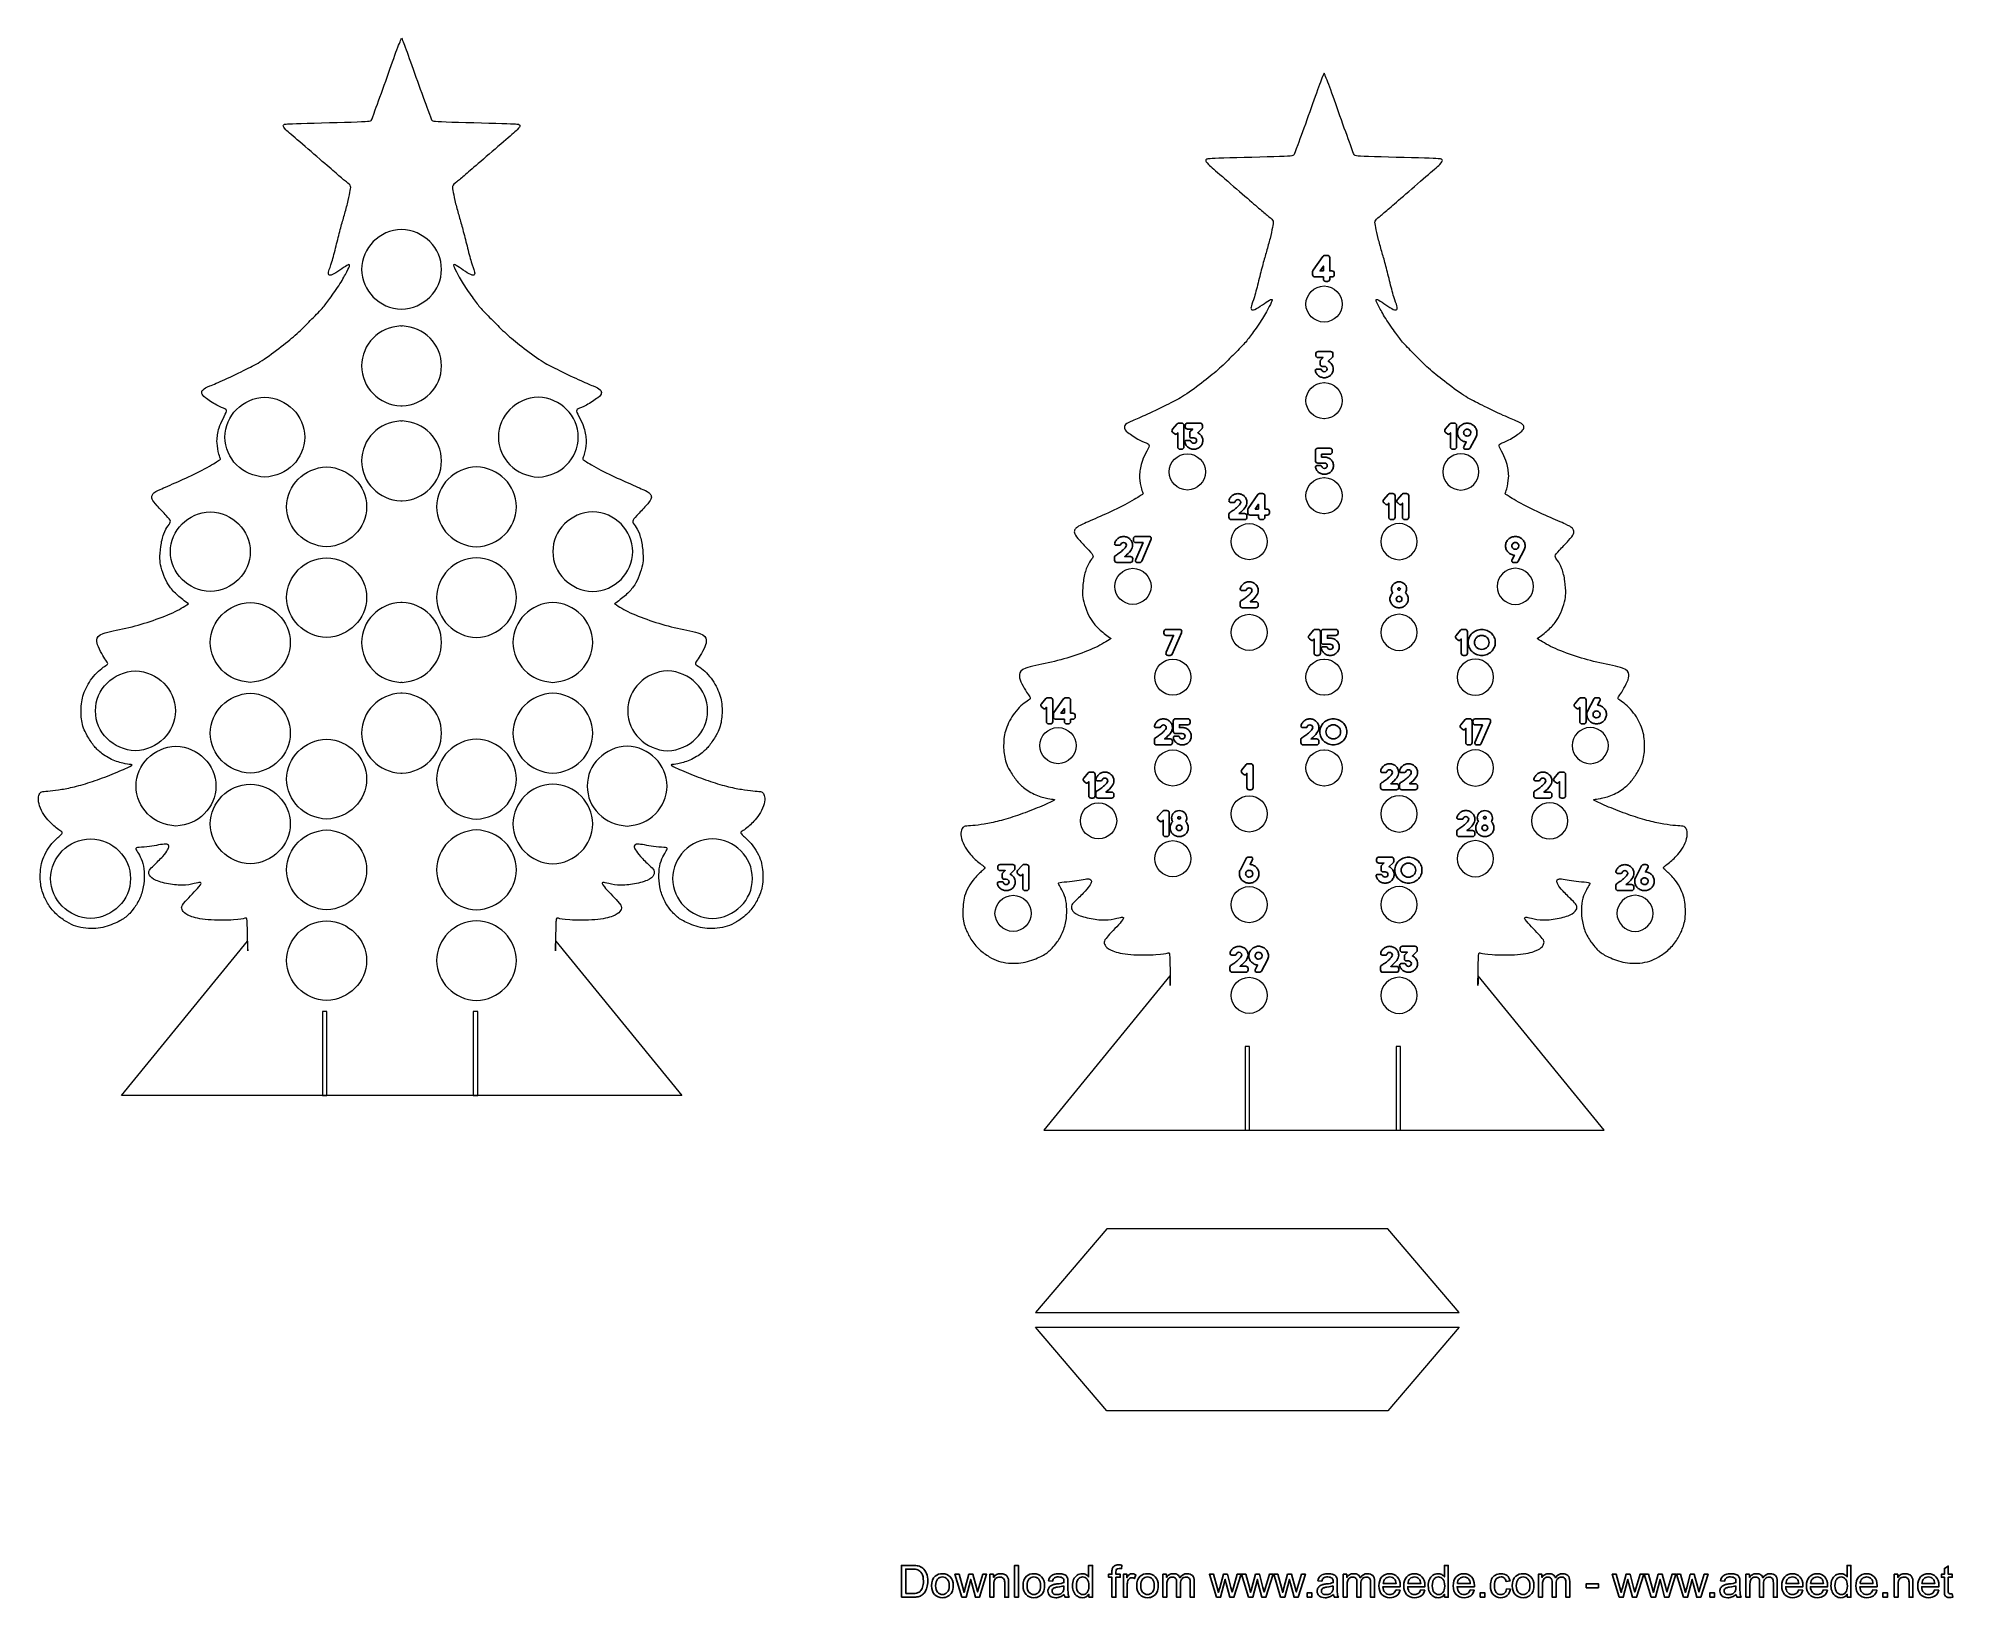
# Model space of a CAD drawing. Header units: millimetres. Extents: x 195 to 1381, y -259 to 708.
import ezdxf

# ---------------------------------------------------------------- set-up
doc = ezdxf.new("R2010")
doc.units = ezdxf.units.MM
doc.header["$MEASUREMENT"] = 0
doc.layers.add('Layer 1', color=7, linetype='Continuous')

msp = doc.modelspace()

# ---------------------------------------------------------------- linework, layer by layer
at = {"layer": 'Layer 1', "lineweight": 15}
for points, knots in [([(419.8824, 707.6371), (419.1906, 706.175), (418.0947, 703.5135), (416.4247, 698.9345), (416.4247, 698.9345), (414.7547, 694.3544), (412.5109, 687.8565), (410.0969, 681.0984), (410.0969, 681.0984), (407.6826, 674.3392), (405.0998, 667.3196), (403.5853, 663.1963), (403.5853, 663.1963), (402.0723, 659.0738), (401.6288, 657.8468), (401.3283, 657.1166), (401.3283, 657.1166), (401.0291, 656.387), (400.8721, 656.1518), (392.2993, 655.8377), (392.2993, 655.8377), (383.7278, 655.525), (366.7395, 655.1336), (357.7383, 654.8732), (357.7383, 654.8732), (348.7341, 654.6114), (347.717, 654.4817), (347.1688, 654.2598), (347.1688, 654.2598), (346.6216, 654.0383), (346.5429, 653.7253), (346.5817, 653.32), (346.5817, 653.32), (346.6216, 652.9167), (346.7772, 652.42), (348.2779, 650.9457), (348.2779, 650.9457), (349.7787, 649.4719), (352.623, 647.0183), (356.8246, 643.4037), (356.8246, 643.4037), (361.0248, 639.7913), (366.5839, 635.0143), (370.7978, 631.361), (370.7978, 631.361), (375.0118, 627.708), (377.8823, 625.1765), (380.218, 623.167), (380.218, 623.167), (382.5538, 621.158), (384.3536, 619.671), (385.7111, 618.5756), (385.7111, 618.5756), (387.0683, 617.479), (387.982, 616.7743), (388.2811, 615.8483), (388.2811, 615.8483), (388.5814, 614.9215), (388.2688, 613.7732), (387.8772, 611.9734), (387.8772, 611.9734), (387.486, 610.1725), (387.0161, 607.7192), (386.3765, 605.1094), (386.3765, 605.1094), (385.7373, 602.5009), (384.9283, 599.7351), (384.1716, 597.1126), (384.1716, 597.1126), (383.4153, 594.4892), (382.7097, 592.0097), (381.9145, 589.0096), (381.9145, 589.0096), (381.118, 586.0084), (380.2304, 582.486), (379.3308, 578.8976), (379.3308, 578.8976), (378.4309, 575.3094), (377.5172, 571.6561), (376.6959, 568.9814), (376.6959, 568.9814), (375.8733, 566.3067), (375.143, 564.6115), (374.804, 563.41), (374.804, 563.41), (374.465, 562.2102), (374.5157, 561.5053), (374.8562, 561.1141), (374.8562, 561.1141), (375.1952, 560.7231), (375.8207, 560.6442), (377.0088, 561.1663), (377.0088, 561.1663), (378.1953, 561.6891), (379.9439, 562.8106), (381.614, 563.9321), (381.614, 563.9321), (383.2844, 565.0542), (384.8757, 566.1772), (385.9976, 566.8026), (385.9976, 566.8026), (387.1209, 567.4299), (387.7724, 567.5593), (387.7202, 566.9074), (387.7202, 566.9074), (387.6677, 566.2543), (386.9113, 564.8197), (385.8942, 562.8628), (385.8942, 562.8628), (384.8758, 560.906), (383.5969, 558.427), (381.705, 555.4379), (381.705, 555.4379), (379.8131, 552.4502), (377.309, 548.9542), (375.4816, 546.4089), (375.4816, 546.4089), (373.656, 543.8654), (372.5067, 542.2736), (370.602, 540.1471), (370.602, 540.1471), (368.6978, 538.0198), (366.0353, 535.3585), (363.3605, 532.6576), (363.3605, 532.6576), (360.6859, 529.9569), (357.9987, 527.2171), (355.1144, 524.6072), (355.1144, 524.6072), (352.2315, 521.9988), (349.1517, 519.5194), (345.3428, 516.5702), (345.3428, 516.5702), (341.5325, 513.6215), (336.9918, 510.204), (333.4559, 507.8944), (333.4559, 507.8944), (329.9197, 505.5848), (327.3896, 504.3842), (323.527, 502.4923), (323.527, 502.4923), (319.6659, 500.6005), (314.4719, 498.0166), (310.3888, 496.1381), (310.3888, 496.1381), (306.3045, 494.2588), (303.3305, 493.0844), (301.1641, 492.1583), (301.1641, 492.1583), (298.998, 491.2326), (297.6405, 490.5543), (296.8979, 489.8103), (296.8979, 489.8103), (296.1536, 489.0665), (296.0227, 488.2574), (296.1536, 487.5268), (296.1536, 487.5268), (296.2845, 486.7968), (296.676, 486.1432), (298.3584, 484.8259), (298.3584, 484.8259), (300.0426, 483.5086), (303.0161, 481.5257), (305.3646, 480.2592), (305.3646, 480.2592), (307.7142, 478.9942), (309.4367, 478.4456), (310.4273, 477.9372), (310.4273, 477.9372), (311.4197, 477.4285), (311.68, 476.9586), (311.1907, 475.666), (311.1907, 475.666), (310.7018, 474.375), (309.4614, 472.261), (308.516, 470.3235), (308.516, 470.3235), (307.5709, 468.3857), (306.9175, 466.6246), (306.5069, 465.0855), (306.5069, 465.0855), (306.0963, 463.545), (305.9266, 462.2273), (305.7629, 461.001), (305.7629, 461.001), (305.6003, 459.7747), (305.4429, 458.6392), (305.5932, 456.6297), (305.5932, 456.6297), (305.7435, 454.6209), (306.201, 451.7378), (306.6639, 449.9559), (306.6639, 449.9559), (307.1271, 448.1757), (307.597, 447.4977), (307.6742, 447.0539), (307.6742, 447.0539), (307.7526, 446.6104), (307.4396, 446.4006), (305.2736, 445.0957), (305.2736, 445.0957), (303.1086, 443.7922), (299.089, 441.3915), (294.7054, 439.1203), (294.7054, 439.1203), (290.3218, 436.8512), (285.573, 434.7106), (281.188, 432.7802), (281.188, 432.7802), (276.8048, 430.8481), (272.7863, 429.1269), (270.3595, 428.0039), (270.3595, 428.0039), (267.9328, 426.8821), (267.0977, 426.36), (266.4969, 425.8389), (266.4969, 425.8389), (265.8976, 425.3169), (265.5321, 424.7944), (265.2964, 424.195), (265.2964, 424.195), (265.0622, 423.5944), (264.9578, 422.9162), (265.4012, 421.9503), (265.4012, 421.9503), (265.845, 420.9858), (266.836, 419.7317), (268.4799, 417.8796), (268.4799, 417.8796), (270.1239, 416.0276), (272.4211, 413.5743), (274.039, 411.852), (274.039, 411.852), (275.6568, 410.1296), (276.5952, 409.1371), (276.7, 408.2773), (276.7, 408.2773), (276.8048, 407.4162), (276.0742, 406.6856), (275.213, 405.484), (275.213, 405.484), (274.3516, 404.2837), (273.3595, 402.6135), (272.5506, 400.3963), (272.5506, 400.3963), (271.7417, 398.1777), (271.1162, 395.4119), (270.7246, 392.6461), (270.7246, 392.6461), (270.3334, 389.8807), (270.1764, 387.1135), (270.2025, 385.104), (270.2025, 385.104), (270.2286, 383.0953), (270.4382, 381.8423), (270.9853, 379.8593), (270.9853, 379.8593), (271.5336, 377.8764), (272.4211, 375.1632), (273.3073, 373.0228), (273.3073, 373.0228), (274.1946, 370.8831), (275.0821, 369.3172), (276.3349, 367.6211), (276.3349, 367.6211), (277.5872, 365.9249), (279.2051, 364.0986), (281.188, 362.3238), (281.188, 362.3238), (283.171, 360.5492), (285.5208, 358.8278), (287.8689, 357.1052), (287.8689, 357.1052), (284.9984, 355.2779), (282.1278, 353.4521), (278.1619, 351.5987), (278.1619, 351.5987), (274.1946, 349.7467), (269.1332, 347.8669), (264.1489, 346.2226), (264.1489, 346.2226), (259.1644, 344.579), (254.2584, 343.1704), (249.0136, 341.9964), (249.0136, 341.9964), (243.7689, 340.8226), (238.1851, 339.8826), (235.0598, 338.7346), (235.0598, 338.7346), (231.9343, 337.5853), (231.2685, 336.2292), (231.1186, 334.8594), (231.1186, 334.8594), (230.9683, 333.4899), (231.3349, 332.1063), (232.0651, 330.3837), (232.0651, 330.3837), (232.7957, 328.6611), (233.8911, 326.5994), (234.8309, 325.0341), (234.8309, 325.0341), (235.7707, 323.4688), (236.5535, 322.3992), (237.1268, 321.5903), (237.1268, 321.5903), (237.7014, 320.7816), (238.0666, 320.2332), (237.7138, 319.6846), (237.7138, 319.6846), (237.3624, 319.1377), (236.2918, 318.5889), (235.0528, 317.7415), (235.0528, 317.7415), (233.8139, 316.893), (232.4041, 315.7448), (231.047, 314.3612), (231.047, 314.3612), (229.6909, 312.979), (228.386, 311.3611), (227.2628, 309.7433), (227.2628, 309.7433), (226.1409, 308.1256), (225.2025, 306.5076), (224.406, 304.8238), (224.406, 304.8238), (223.6098, 303.1413), (222.9578, 301.3923), (222.4879, 299.8133), (222.4879, 299.8133), (222.018, 298.2355), (221.7312, 296.8256), (221.5481, 295.0646), (221.5481, 295.0646), (221.3661, 293.3035), (221.2874, 291.1893), (221.3276, 289.4021), (221.3276, 289.4021), (221.3661, 287.6152), (221.5231, 286.1528), (221.77, 284.6521), (221.77, 284.6521), (222.018, 283.1528), (222.357, 281.6122), (222.8668, 280.1253), (222.8668, 280.1253), (223.3752, 278.6383), (224.0532, 277.2025), (225.1503, 275.3366), (225.1503, 275.3366), (226.2457, 273.471), (227.7588, 271.1749), (229.1286, 269.3878), (229.1286, 269.3878), (230.4999, 267.6004), (231.7261, 266.3214), (233.7091, 264.7823), (233.7091, 264.7823), (235.6924, 263.2419), (238.4317, 261.4418), (241.2112, 260.2156), (241.2112, 260.2156), (243.9908, 258.989), (246.8088, 258.336), (248.7519, 257.9704), (248.7519, 257.9704), (250.6964, 257.6055), (251.7671, 257.527), (252.419, 257.4236), (252.419, 257.4236), (253.0706, 257.319), (253.3062, 257.188), (251.5575, 256.288), (251.5575, 256.288), (249.8088, 255.3882), (246.0785, 253.7181), (242.1373, 252.1002), (242.1373, 252.1002), (238.1975, 250.4824), (234.0481, 248.9154), (230.0162, 247.5332), (230.0162, 247.5332), (225.9854, 246.1501), (222.0702, 244.9494), (218.6003, 244.0622), (218.6003, 244.0622), (215.129, 243.1747), (212.1028, 242.6013), (209.3621, 242.1438), (209.3621, 242.1438), (206.6224, 241.6877), (204.1696, 241.3486), (202.1605, 241.1656), (202.1605, 241.1656), (200.1511, 240.9836), (198.5858, 240.9574), (197.5811, 240.7479), (197.5811, 240.7479), (196.5767, 240.5399), (196.1329, 240.1485), (195.7276, 239.4828), (195.7276, 239.4828), (195.324, 238.8175), (194.9589, 237.8773), (194.8926, 236.5738), (194.8926, 236.5738), (194.828, 235.269), (195.0623, 233.5984), (195.663, 231.8113), (195.663, 231.8113), (196.2624, 230.0243), (197.2283, 228.118), (198.2852, 226.5002), (198.2852, 226.5002), (199.3422, 224.8824), (200.4901, 223.5513), (201.5333, 222.4295), (201.5333, 222.4295), (202.5778, 221.3081), (203.5176, 220.3943), (204.4962, 219.5205), (204.4962, 219.5205), (205.4745, 218.6459), (206.4916, 217.8106), (207.4963, 217.1061), (207.4963, 217.1061), (208.5006, 216.402), (209.493, 215.8273), (209.675, 215.3066), (209.675, 215.3066), (209.8581, 214.7843), (209.2326, 214.3142), (207.9662, 213.179), (207.9662, 213.179), (206.7011, 212.0435), (204.795, 210.2435), (203.2559, 208.4426), (203.2559, 208.4426), (201.7167, 206.6428), (200.5427, 204.8418), (199.5379, 202.9897), (199.5379, 202.9897), (198.5332, 201.1364), (197.6982, 199.2316), (197.1761, 197.4969), (197.1761, 197.4969), (196.6536, 195.7607), (196.4459, 194.1949), (196.2762, 192.3552), (196.2762, 192.3552), (196.1068, 190.5156), (195.9756, 188.4016), (196.0543, 186.34), (196.0543, 186.34), (196.1329, 184.2789), (196.4194, 182.2693), (196.72, 180.8211), (196.72, 180.8211), (197.0191, 179.3727), (197.3331, 178.4868), (197.9988, 176.8951), (197.9988, 176.8951), (198.6631, 175.302), (199.6812, 173.0064), (201.0771, 170.7751), (201.0771, 170.7751), (202.4731, 168.5442), (204.2482, 166.3781), (206.2435, 164.526), (206.2435, 164.526), (208.2403, 162.6726), (210.4589, 161.133), (212.4542, 159.9328), (212.4542, 159.9328), (214.4513, 158.7328), (216.2261, 157.8712), (218.1427, 157.2457), (218.1427, 157.2457), (220.0611, 156.6185), (222.1228, 156.2272), (224.249, 156.0177), (224.249, 156.0177), (226.3766, 155.8101), (228.5677, 155.7834), (230.5506, 155.9408), (230.5506, 155.9408), (232.535, 156.0964), (234.3088, 156.4354), (236.096, 156.919), (236.096, 156.919), (237.8846, 157.4013), (239.6844, 158.0285), (241.2373, 158.654), (241.2373, 158.654), (242.7906, 159.2809), (244.0941, 159.9067), (245.2558, 160.5198), (245.2558, 160.5198), (246.4175, 161.1331), (247.4346, 161.7337), (248.3342, 162.4118), (248.3342, 162.4118), (249.2355, 163.0899), (250.0183, 163.8465), (250.8273, 164.6431), (250.8273, 164.6431), (251.6362, 165.4394), (252.4712, 166.2733), (253.6452, 167.8262), (253.6452, 167.8262), (254.8193, 169.3792), (256.3323, 171.6489), (257.4817, 174.0757), (257.4817, 174.0757), (258.6297, 176.5025), (259.4125, 179.0862), (259.8824, 181.6438), (259.8824, 181.6438), (260.3523, 184.2015), (260.5078, 186.7316), (260.4556, 189.1982), (260.4556, 189.1982), (260.4031, 191.6635), (260.1427, 194.0655), (259.5941, 196.1271), (259.5941, 196.1271), (259.0474, 198.1874), (258.2119, 199.9096), (257.4295, 201.332), (257.4295, 201.332), (256.6467, 202.754), (255.915, 203.8769), (255.5234, 204.6336), (255.5234, 204.6336), (255.1322, 205.3901), (255.08, 205.7816), (256.2801, 206.0035), (256.2801, 206.0035), (257.4817, 206.2257), (259.9346, 206.2776), (262.1133, 206.4857), (262.1133, 206.4857), (264.2921, 206.6956), (266.1964, 207.0604), (268.0238, 207.3856), (268.0238, 207.3856), (269.8498, 207.7124), (271.5985, 207.9988), (272.7341, 208.1035), (272.7341, 208.1035), (273.8693, 208.2085), (274.3903, 208.1296), (274.8341, 207.9215), (274.8341, 207.9215), (275.2776, 207.7124), (275.6431, 207.3733), (275.6953, 206.8248), (275.6953, 206.8248), (275.7479, 206.2777), (275.4871, 205.5198), (274.9125, 204.5288), (274.9125, 204.5288), (274.3378, 203.5369), (273.4519, 202.3103), (271.8849, 200.589), (271.8849, 200.589), (270.3197, 198.8664), (268.076, 196.6478), (266.523, 195.1609), (266.523, 195.1609), (264.9701, 193.6729), (264.1086, 192.9161), (263.6525, 191.9901), (263.6525, 191.9901), (263.1964, 191.0641), (263.1441, 189.9672), (263.7174, 188.8715), (263.7174, 188.8715), (264.2921, 187.7763), (265.4922, 186.6804), (267.7758, 185.7007), (267.7758, 185.7007), (270.059, 184.7226), (273.4255, 183.861), (276.7137, 183.3139), (276.7137, 183.3139), (280.0016, 182.7658), (283.2112, 182.5314), (286.0031, 182.7657), (286.0031, 182.7657), (288.795, 183), (291.1692, 183.7054), (292.6699, 184.0582), (292.6699, 184.0582), (294.1706, 184.4097), (294.7964, 184.4096), (295.2801, 184.2801), (295.2801, 184.2801), (295.7623, 184.1493), (296.1013, 183.8871), (294.2355, 181.6562), (294.2355, 181.6562), (292.3697, 179.4253), (288.299, 175.225), (286.1202, 172.8106), (286.1202, 172.8106), (283.9415, 170.3962), (283.655, 169.7707), (283.655, 168.9879), (283.655, 168.9879), (283.655, 168.2053), (283.9414, 167.2653), (284.6855, 166.3131), (284.6855, 166.3131), (285.4284, 165.361), (286.6286, 164.3947), (289.0292, 163.4814), (289.0292, 163.4814), (291.4313, 162.5692), (295.0321, 161.7076), (300.0673, 161.3026), (300.0673, 161.3026), (305.1039, 160.8988), (311.5752, 160.9499), (315.7246, 161.1979), (315.7246, 161.1979), (319.874, 161.4459), (321.701, 161.8897), (322.7318, 162.1638), (322.7318, 162.1638), (323.7627, 162.4383), (323.9969, 162.5426), (324.1539, 160.6895), (324.1539, 160.6895), (324.3099, 158.8376), (324.3881, 155.0271), (324.5053, 148.0858), (324.5053, 148.0858), (324.6433, 139.9638), (324.6513, 139.9596), (324.3842, 148.0858), (324.3842, 148.0858), (324.3842, 148.0858), (246.3265, 52.4461), (246.3265, 52.4461), (246.3265, 52.4461), (246.3265, 52.4461), (593.4382, 52.4461), (593.4382, 52.4461), (593.4382, 52.4461), (593.4382, 52.4461), (515.3804, 148.0859), (515.3804, 148.0859), (515.3804, 148.0859), (515.1129, 139.9597), (515.1213, 139.9638), (515.2589, 148.0858), (515.2589, 148.0858), (515.376, 155.0272), (515.4547, 158.8374), (515.6103, 160.6895), (515.6103, 160.6895), (515.7678, 162.5426), (516.0019, 162.4382), (517.0327, 162.1638), (517.0327, 162.1638), (518.0633, 161.8898), (519.8905, 161.4459), (524.0399, 161.1979), (524.0399, 161.1979), (528.1893, 160.95), (534.6603, 160.8987), (539.6958, 161.3026), (539.6958, 161.3026), (544.7325, 161.7078), (548.3332, 162.5691), (550.7339, 163.4814), (550.7339, 163.4814), (553.1357, 164.3949), (554.3361, 165.361), (555.0787, 166.3131), (555.0787, 166.3131), (555.8232, 167.2655), (556.1095, 168.2051), (556.1095, 168.9879), (556.1095, 168.9879), (556.1095, 169.7707), (555.8231, 170.3962), (553.6443, 172.8106), (553.6443, 172.8106), (551.4657, 175.2252), (547.3948, 179.4252), (545.529, 181.6562), (545.529, 181.6562), (543.6633, 183.8872), (544.0022, 184.1493), (544.4844, 184.2801), (544.4844, 184.2801), (544.9682, 184.4097), (545.5936, 184.4096), (547.0943, 184.0582), (547.0943, 184.0582), (548.5951, 183.7056), (550.9695, 182.9999), (553.7614, 182.7657), (553.7614, 182.7657), (556.5534, 182.5314), (559.7629, 182.7657), (563.0507, 183.3139), (563.0507, 183.3139), (566.3388, 183.8612), (569.7052, 184.7225), (571.9887, 185.7007), (571.9887, 185.7007), (574.2721, 186.6806), (575.4724, 187.7762), (576.0471, 188.8715), (576.0471, 188.8715), (576.6204, 189.9673), (576.5678, 191.064), (576.1117, 191.9901), (576.1117, 191.9901), (575.6542, 192.9163), (574.7944, 193.6728), (573.2415, 195.1609), (573.2415, 195.1609), (571.6882, 196.6479), (569.4448, 198.8664), (567.8792, 200.589), (567.8792, 200.589), (566.3126, 202.3103), (565.4264, 203.5368), (564.8517, 204.5288), (564.8517, 204.5288), (564.2772, 205.5198), (564.0167, 206.2776), (564.0692, 206.8248), (564.0692, 206.8248), (564.1216, 207.3734), (564.4866, 207.7123), (564.9303, 207.9215), (564.9303, 207.9215), (565.3743, 208.1299), (565.8949, 208.2083), (567.0304, 208.1035), (567.0304, 208.1035), (568.1662, 207.9989), (569.9148, 207.7123), (571.7407, 207.3856), (571.7407, 207.3856), (573.5678, 207.0607), (575.4724, 206.6952), (577.6512, 206.4857), (577.6512, 206.4857), (579.8297, 206.2777), (582.2824, 206.2254), (583.483, 206.0035), (583.483, 206.0035), (584.6831, 205.7816), (584.6323, 205.39), (584.2407, 204.6336), (584.2407, 204.6336), (583.8481, 203.877), (583.1178, 202.754), (582.335, 201.332), (582.335, 201.332), (581.5524, 199.9096), (580.7172, 198.1873), (580.17, 196.1271), (580.17, 196.1271), (579.6216, 194.0656), (579.3597, 191.6634), (579.3089, 189.1982), (579.3089, 189.1982), (579.2564, 186.7316), (579.4122, 184.2014), (579.8822, 181.6438), (579.8822, 181.6438), (580.3522, 179.0862), (581.1349, 176.5024), (582.2824, 174.0757), (582.2824, 174.0757), (583.4306, 171.6489), (584.9449, 169.3791), (586.1189, 167.8262), (586.1189, 167.8262), (587.2934, 166.2735), (588.1283, 165.4393), (588.9372, 164.6431), (588.9372, 164.6431), (589.7462, 163.8466), (590.5286, 163.0898), (591.4286, 162.4118), (591.4286, 162.4118), (592.3301, 161.7338), (593.347, 161.133), (594.5086, 160.5198), (594.5086, 160.5198), (595.6704, 159.9068), (596.9739, 159.2809), (598.5268, 158.654), (598.5268, 158.654), (600.0803, 158.0286), (601.8796, 157.4013), (603.6686, 156.919), (603.6686, 156.919), (605.4557, 156.4355), (607.2291, 156.0963), (609.2121, 155.9408), (609.2121, 155.9408), (611.1965, 155.7835), (613.3875, 155.8099), (615.5154, 156.0177), (615.5154, 156.0177), (617.6417, 156.2274), (619.7033, 156.6185), (621.6213, 157.2457), (621.6213, 157.2457), (623.5385, 157.8712), (625.3131, 158.7327), (627.3098, 159.9328), (627.3098, 159.9328), (629.3055, 161.1331), (631.5241, 162.6725), (633.5209, 164.526), (633.5209, 164.526), (635.5162, 166.3782), (637.291, 168.5441), (638.6869, 170.7751), (638.6869, 170.7751), (640.083, 173.0064), (641.0999, 175.3019), (641.7656, 176.8951), (641.7656, 176.8951), (642.4313, 178.4869), (642.7438, 179.3726), (643.0444, 180.8211), (643.0444, 180.8211), (643.3449, 182.2693), (643.6315, 184.2787), (643.7098, 186.34), (643.7098, 186.34), (643.7886, 188.4016), (643.6576, 190.5155), (643.4883, 192.3552), (643.4883, 192.3552), (643.3187, 194.195), (643.1104, 195.7606), (642.5883, 197.4969), (642.5883, 197.4969), (642.0662, 199.2316), (641.2308, 201.1362), (640.2261, 202.9897), (640.2261, 202.9897), (639.2218, 204.842), (638.0477, 206.6427), (636.5082, 208.4426), (636.5082, 208.4426), (634.9693, 210.2436), (633.0633, 212.0434), (631.7982, 213.179), (631.7982, 213.179), (630.5318, 214.3144), (629.9063, 214.7841), (630.0879, 215.3066), (630.0879, 215.3066), (630.2714, 215.8273), (631.262, 216.402), (632.2681, 217.1061), (632.2681, 217.1061), (633.273, 217.8109), (634.2896, 218.6456), (635.2682, 219.5205), (635.2682, 219.5205), (636.2464, 220.3945), (637.1862, 221.308), (638.2308, 222.4295), (638.2308, 222.4295), (639.2742, 223.5517), (640.4219, 224.8824), (641.4788, 226.5002), (641.4788, 226.5002), (642.5361, 228.1181), (643.502, 230.0241), (644.1014, 231.8113), (644.1014, 231.8113), (644.7022, 233.5985), (644.9364, 235.2689), (644.8714, 236.5738), (644.8714, 236.5738), (644.8058, 237.8777), (644.4404, 238.8171), (644.0365, 239.4828), (644.0365, 239.4828), (643.6318, 240.1486), (643.1876, 240.5397), (642.183, 240.7479), (642.183, 240.7479), (641.1788, 240.9574), (639.6129, 240.9835), (637.6039, 241.1656), (637.6039, 241.1656), (635.5951, 241.3487), (633.1416, 241.6877), (630.4023, 242.1438), (630.4023, 242.1438), (627.6616, 242.6017), (624.6351, 243.1746), (621.1637, 244.0622), (621.1637, 244.0622), (617.6941, 244.9496), (613.7792, 246.15), (609.7483, 247.5332), (609.7483, 247.5332), (605.7161, 248.9155), (601.567, 250.4824), (597.6272, 252.1002), (597.6272, 252.1002), (593.686, 253.7181), (589.9553, 255.3881), (588.2066, 256.288), (588.2066, 256.288), (586.4579, 257.188), (586.6922, 257.3189), (587.3455, 257.4236), (587.3455, 257.4236), (587.9976, 257.5273), (589.0681, 257.6053), (591.0112, 257.9704), (591.0112, 257.9704), (592.9556, 258.3362), (595.7737, 258.9889), (598.5533, 260.2156), (598.5533, 260.2156), (601.3326, 261.4421), (604.0721, 263.2417), (606.0551, 264.7823), (606.0551, 264.7823), (608.0382, 266.3217), (609.2647, 267.6002), (610.6345, 269.3878), (610.6345, 269.3878), (612.0054, 271.1751), (613.5184, 273.4708), (614.6141, 275.3366), (614.6141, 275.3366), (615.7109, 277.2028), (616.3889, 278.6383), (616.8977, 280.1253), (616.8977, 280.1253), (617.406, 281.6125), (617.7464, 283.1528), (617.9944, 284.6521), (617.9944, 284.6521), (618.2414, 286.1531), (618.398, 287.6151), (618.4368, 289.4021), (618.4368, 289.4021), (618.4767, 291.1894), (618.398, 293.3035), (618.2149, 295.0646), (618.2149, 295.0646), (618.033, 296.8258), (617.7464, 298.2353), (617.2765, 299.8133), (617.2765, 299.8133), (616.8067, 301.3926), (616.1547, 303.1411), (615.3581, 304.8238), (615.3581, 304.8238), (614.5615, 306.508), (613.6232, 308.1255), (612.5003, 309.7433), (612.5003, 309.7433), (611.3787, 311.3613), (610.0736, 312.979), (608.7175, 314.3612), (608.7175, 314.3612), (607.3602, 315.7448), (605.9503, 316.8927), (604.7117, 317.7415), (604.7117, 317.7415), (603.4714, 318.5892), (602.4021, 319.1374), (602.0493, 319.6846), (602.0493, 319.6846), (601.6979, 320.2335), (602.0631, 320.7814), (602.6377, 321.5903), (602.6377, 321.5903), (603.211, 322.3992), (603.9934, 323.4685), (604.9333, 325.0341), (604.9333, 325.0341), (605.8735, 326.5998), (606.9688, 328.661), (607.699, 330.3837), (607.699, 330.3837), (608.4297, 332.1064), (608.7948, 333.4898), (608.6459, 334.8594), (608.6459, 334.8594), (608.4956, 336.2295), (607.8299, 337.5853), (604.7046, 338.7346), (604.7046, 338.7346), (601.5795, 339.8828), (595.9956, 340.8223), (590.7505, 341.9964), (590.7505, 341.9964), (585.5058, 343.1705), (580.6001, 344.5787), (575.6157, 346.2226), (575.6157, 346.2226), (570.6314, 347.8671), (565.5686, 349.7466), (561.6023, 351.5987), (561.6023, 351.5987), (557.6365, 353.4523), (554.7658, 355.2777), (551.8956, 357.1052), (551.8956, 357.1052), (554.2438, 358.828), (556.5918, 360.549), (558.5761, 362.3238), (558.5761, 362.3238), (560.5593, 364.0989), (562.1769, 365.9246), (563.4296, 367.6211), (563.4296, 367.6211), (564.6824, 369.3174), (565.5696, 370.8829), (566.4558, 373.0228), (566.4558, 373.0228), (567.3434, 375.1634), (568.2306, 377.8763), (568.7792, 379.8593), (568.7792, 379.8593), (569.3264, 381.8424), (569.5359, 383.095), (569.562, 385.104), (569.562, 385.104), (569.5882, 387.1137), (569.4311, 389.8803), (569.0395, 392.6461), (569.0395, 392.6461), (568.6484, 395.4119), (568.0228, 398.1776), (567.2139, 400.3963), (567.2139, 400.3963), (566.4036, 402.6136), (565.4126, 404.2835), (564.5515, 405.484), (564.5515, 405.484), (563.69, 406.686), (562.9598, 407.4159), (563.0645, 408.2773), (563.0645, 408.2773), (563.1679, 409.1371), (564.1077, 410.1294), (565.7255, 411.852), (565.7255, 411.852), (567.3434, 413.5745), (569.6392, 416.0275), (571.2846, 417.8796), (571.2846, 417.8796), (572.9287, 419.732), (573.9191, 420.9855), (574.3629, 421.9503), (574.3629, 421.9503), (574.8069, 422.9166), (574.7019, 423.5942), (574.4677, 424.195), (574.4677, 424.195), (574.2322, 424.7946), (573.8669, 425.3169), (573.2676, 425.8389), (573.2676, 425.8389), (572.6669, 426.3602), (571.8314, 426.8821), (569.405, 428.0039), (569.405, 428.0039), (566.9783, 429.1269), (562.9598, 430.848), (558.5761, 432.7802), (558.5761, 432.7802), (554.1916, 434.7109), (549.4427, 436.8509), (545.0591, 439.1203), (545.0591, 439.1203), (540.6742, 441.3919), (536.6559, 443.7922), (534.4909, 445.0957), (534.4909, 445.0957), (532.3246, 446.4008), (532.0116, 446.6102), (532.0903, 447.0539), (532.0903, 447.0539), (532.1676, 447.4978), (532.6374, 448.1755), (533.1003, 449.9559), (533.1003, 449.9559), (533.5636, 451.738), (534.021, 454.6207), (534.1713, 456.6297), (534.1713, 456.6297), (534.3213, 458.6393), (534.1642, 459.7744), (534.0016, 461.001), (534.0016, 461.001), (533.8377, 462.2274), (533.6683, 463.5449), (533.2576, 465.0855), (533.2576, 465.0855), (532.8471, 466.6248), (532.1936, 468.3857), (531.2482, 470.3235), (531.2482, 470.3235), (530.3017, 472.2612), (529.0627, 474.3748), (528.5734, 475.666), (528.5734, 475.666), (528.0846, 476.9586), (528.3448, 477.4285), (529.3369, 477.9372), (529.3369, 477.9372), (530.3279, 478.4457), (532.0504, 478.9941), (534.3985, 480.2592), (534.3985, 480.2592), (536.7482, 481.5259), (539.7219, 483.5086), (541.4057, 484.8259), (541.4057, 484.8259), (543.0886, 486.1435), (543.4797, 486.7965), (543.6106, 487.5268), (543.6106, 487.5268), (543.7405, 488.2577), (543.6106, 489.0663), (542.8666, 489.8103), (542.8666, 489.8103), (542.1226, 490.5544), (540.7665, 491.2323), (538.6001, 492.1583), (538.6001, 492.1583), (536.434, 493.0844), (533.4601, 494.2585), (529.3757, 496.1381), (529.3757, 496.1381), (525.2928, 498.0168), (520.0987, 500.6004), (516.2375, 502.4923), (516.2375, 502.4923), (512.3747, 504.3843), (509.8434, 505.5847), (506.3086, 507.8944), (506.3086, 507.8944), (502.7729, 510.204), (498.2321, 513.6214), (494.4217, 516.5702), (494.4217, 516.5702), (490.6128, 519.5195), (487.5327, 521.9984), (484.6501, 524.6072), (484.6501, 524.6072), (481.7659, 527.2173), (479.0787, 529.9568), (476.404, 532.6576), (476.404, 532.6576), (473.7294, 535.3588), (471.0668, 538.0195), (469.1621, 540.1471), (469.1621, 540.1471), (467.2579, 542.2739), (466.1085, 543.8653), (464.2825, 546.4089), (464.2825, 546.4089), (462.4555, 548.9545), (459.95, 552.4502), (458.0595, 555.4379), (458.0595, 555.4379), (456.1672, 558.4271), (454.8884, 560.9059), (453.8703, 562.8628), (453.8703, 562.8628), (452.8533, 564.82), (452.0965, 566.2541), (452.0443, 566.9074), (452.0443, 566.9074), (451.9917, 567.5596), (452.6437, 567.4295), (453.7655, 566.8026), (453.7655, 566.8026), (454.8885, 566.1773), (456.4801, 565.0539), (458.1502, 563.9321), (458.1502, 563.9321), (459.8207, 562.8106), (461.5693, 561.6888), (462.7557, 561.1663), (462.7557, 561.1663), (463.9436, 560.6445), (464.5693, 560.7229), (464.9083, 561.1141), (464.9083, 561.1141), (465.2474, 561.5053), (465.2996, 562.2098), (464.9606, 563.41), (464.9606, 563.41), (464.6217, 564.6116), (463.8913, 566.3066), (463.0686, 568.9814), (463.0686, 568.9814), (462.2474, 571.6562), (461.3336, 575.3092), (460.4337, 578.8976), (460.4337, 578.8976), (459.5324, 582.4861), (458.6465, 586.0082), (457.8499, 589.0096), (457.8499, 589.0096), (457.0549, 592.0099), (456.3493, 594.489), (455.5925, 597.1126), (455.5925, 597.1126), (454.8363, 599.7355), (454.0272, 602.5006), (453.3877, 605.1094), (453.3877, 605.1094), (452.7486, 607.7194), (452.2785, 610.1724), (451.887, 611.9734), (451.887, 611.9734), (451.4958, 613.7733), (451.1828, 614.9212), (451.4834, 615.8483), (451.4834, 615.8483), (451.7826, 616.7745), (452.6959, 617.4788), (454.0534, 618.5756), (454.0534, 618.5756), (455.411, 619.6713), (457.2104, 621.1579), (459.5461, 623.167), (459.5461, 623.167), (461.8819, 625.1768), (464.7524, 627.7079), (468.9667, 631.361), (468.9667, 631.361), (473.1807, 635.0145), (478.7397, 639.7906), (482.9399, 643.4037), (482.9399, 643.4037), (487.1416, 647.0184), (489.9859, 649.4712), (491.4863, 650.9457), (491.4863, 650.9457), (492.9871, 652.4206), (493.1429, 652.9164), (493.1828, 653.32), (493.1828, 653.32), (493.2213, 653.7256), (493.1429, 654.0379), (492.5958, 654.2598), (492.5958, 654.2598), (492.0473, 654.482), (491.0291, 654.6111), (482.0262, 654.8732), (482.0262, 654.8732), (473.0237, 655.1337), (456.0363, 655.5248), (447.4635, 655.8377), (447.4635, 655.8377), (438.8925, 656.1521), (438.735, 656.3863), (438.4362, 657.1166), (438.4362, 657.1166), (438.1358, 657.8475), (437.6919, 659.0734), (436.1788, 663.1963), (436.1788, 663.1963), (434.6644, 667.3201), (432.082, 674.3391), (429.6676, 681.0984), (429.6676, 681.0984), (427.2533, 687.8568), (425.0099, 694.354), (423.3398, 698.9345), (423.3398, 698.9345), (421.6695, 703.5135), (420.5741, 706.1746), (419.8824, 707.6371)], [0, 0, 0, 0, 0.00308642, 0.00308642, 0.00308642, 0.00308642, 0.00617284, 0.00617284, 0.00617284, 0.00617284, 0.009259259, 0.009259259, 0.009259259, 0.009259259, 0.012345679, 0.012345679, 0.012345679, 0.012345679, 0.015432099, 0.015432099, 0.015432099, 0.015432099, 0.018518519, 0.018518519, 0.018518519, 0.018518519, 0.021604938, 0.021604938, 0.021604938, 0.021604938, 0.024691358, 0.024691358, 0.024691358, 0.024691358, 0.027777778, 0.027777778, 0.027777778, 0.027777778, 0.030864198, 0.030864198, 0.030864198, 0.030864198, 0.033950617, 0.033950617, 0.033950617, 0.033950617, 0.037037037, 0.037037037, 0.037037037, 0.037037037, 0.040123457, 0.040123457, 0.040123457, 0.040123457, 0.043209877, 0.043209877, 0.043209877, 0.043209877, 0.046296296, 0.046296296, 0.046296296, 0.046296296, 0.049382716, 0.049382716, 0.049382716, 0.049382716, 0.052469136, 0.052469136, 0.052469136, 0.052469136, 0.055555556, 0.055555556, 0.055555556, 0.055555556, 0.058641975, 0.058641975, 0.058641975, 0.058641975, 0.061728395, 0.061728395, 0.061728395, 0.061728395, 0.064814815, 0.064814815, 0.064814815, 0.064814815, 0.067901235, 0.067901235, 0.067901235, 0.067901235, 0.070987654, 0.070987654, 0.070987654, 0.070987654, 0.074074074, 0.074074074, 0.074074074, 0.074074074, 0.077160494, 0.077160494, 0.077160494, 0.077160494, 0.080246914, 0.080246914, 0.080246914, 0.080246914, 0.083333333, 0.083333333, 0.083333333, 0.083333333, 0.086419753, 0.086419753, 0.086419753, 0.086419753, 0.089506173, 0.089506173, 0.089506173, 0.089506173, 0.092592593, 0.092592593, 0.092592593, 0.092592593, 0.095679012, 0.095679012, 0.095679012, 0.095679012, 0.098765432, 0.098765432, 0.098765432, 0.098765432, 0.101851852, 0.101851852, 0.101851852, 0.101851852, 0.104938272, 0.104938272, 0.104938272, 0.104938272, 0.108024691, 0.108024691, 0.108024691, 0.108024691, 0.111111111, 0.111111111, 0.111111111, 0.111111111, 0.114197531, 0.114197531, 0.114197531, 0.114197531, 0.117283951, 0.117283951, 0.117283951, 0.117283951, 0.12037037, 0.12037037, 0.12037037, 0.12037037, 0.12345679, 0.12345679, 0.12345679, 0.12345679, 0.12654321, 0.12654321, 0.12654321, 0.12654321, 0.12962963, 0.12962963, 0.12962963, 0.12962963, 0.132716049, 0.132716049, 0.132716049, 0.132716049, 0.135802469, 0.135802469, 0.135802469, 0.135802469, 0.138888889, 0.138888889, 0.138888889, 0.138888889, 0.141975309, 0.141975309, 0.141975309, 0.141975309, 0.145061728, 0.145061728, 0.145061728, 0.145061728, 0.148148148, 0.148148148, 0.148148148, 0.148148148, 0.151234568, 0.151234568, 0.151234568, 0.151234568, 0.154320988, 0.154320988, 0.154320988, 0.154320988, 0.157407407, 0.157407407, 0.157407407, 0.157407407, 0.160493827, 0.160493827, 0.160493827, 0.160493827, 0.163580247, 0.163580247, 0.163580247, 0.163580247, 0.166666667, 0.166666667, 0.166666667, 0.166666667, 0.169753086, 0.169753086, 0.169753086, 0.169753086, 0.172839506, 0.172839506, 0.172839506, 0.172839506, 0.175925926, 0.175925926, 0.175925926, 0.175925926, 0.179012346, 0.179012346, 0.179012346, 0.179012346, 0.182098765, 0.182098765, 0.182098765, 0.182098765, 0.185185185, 0.185185185, 0.185185185, 0.185185185, 0.188271605, 0.188271605, 0.188271605, 0.188271605, 0.191358025, 0.191358025, 0.191358025, 0.191358025, 0.194444444, 0.194444444, 0.194444444, 0.194444444, 0.197530864, 0.197530864, 0.197530864, 0.197530864, 0.200617284, 0.200617284, 0.200617284, 0.200617284, 0.203703704, 0.203703704, 0.203703704, 0.203703704, 0.206790123, 0.206790123, 0.206790123, 0.206790123, 0.209876543, 0.209876543, 0.209876543, 0.209876543, 0.212962963, 0.212962963, 0.212962963, 0.212962963, 0.216049383, 0.216049383, 0.216049383, 0.216049383, 0.219135802, 0.219135802, 0.219135802, 0.219135802, 0.222222222, 0.222222222, 0.222222222, 0.222222222, 0.225308642, 0.225308642, 0.225308642, 0.225308642, 0.228395062, 0.228395062, 0.228395062, 0.228395062, 0.231481481, 0.231481481, 0.231481481, 0.231481481, 0.234567901, 0.234567901, 0.234567901, 0.234567901, 0.237654321, 0.237654321, 0.237654321, 0.237654321, 0.240740741, 0.240740741, 0.240740741, 0.240740741, 0.24382716, 0.24382716, 0.24382716, 0.24382716, 0.24691358, 0.24691358, 0.24691358, 0.24691358, 0.25, 0.25, 0.25, 0.25, 0.25308642, 0.25308642, 0.25308642, 0.25308642, 0.25617284, 0.25617284, 0.25617284, 0.25617284, 0.259259259, 0.259259259, 0.259259259, 0.259259259, 0.262345679, 0.262345679, 0.262345679, 0.262345679, 0.265432099, 0.265432099, 0.265432099, 0.265432099, 0.268518519, 0.268518519, 0.268518519, 0.268518519, 0.271604938, 0.271604938, 0.271604938, 0.271604938, 0.274691358, 0.274691358, 0.274691358, 0.274691358, 0.277777778, 0.277777778, 0.277777778, 0.277777778, 0.280864198, 0.280864198, 0.280864198, 0.280864198, 0.283950617, 0.283950617, 0.283950617, 0.283950617, 0.287037037, 0.287037037, 0.287037037, 0.287037037, 0.290123457, 0.290123457, 0.290123457, 0.290123457, 0.293209877, 0.293209877, 0.293209877, 0.293209877, 0.296296296, 0.296296296, 0.296296296, 0.296296296, 0.299382716, 0.299382716, 0.299382716, 0.299382716, 0.302469136, 0.302469136, 0.302469136, 0.302469136, 0.305555556, 0.305555556, 0.305555556, 0.305555556, 0.308641975, 0.308641975, 0.308641975, 0.308641975, 0.311728395, 0.311728395, 0.311728395, 0.311728395, 0.314814815, 0.314814815, 0.314814815, 0.314814815, 0.317901235, 0.317901235, 0.317901235, 0.317901235, 0.320987654, 0.320987654, 0.320987654, 0.320987654, 0.324074074, 0.324074074, 0.324074074, 0.324074074, 0.327160494, 0.327160494, 0.327160494, 0.327160494, 0.330246914, 0.330246914, 0.330246914, 0.330246914, 0.333333333, 0.333333333, 0.333333333, 0.333333333, 0.336419753, 0.336419753, 0.336419753, 0.336419753, 0.339506173, 0.339506173, 0.339506173, 0.339506173, 0.342592593, 0.342592593, 0.342592593, 0.342592593, 0.345679012, 0.345679012, 0.345679012, 0.345679012, 0.348765432, 0.348765432, 0.348765432, 0.348765432, 0.351851852, 0.351851852, 0.351851852, 0.351851852, 0.354938272, 0.354938272, 0.354938272, 0.354938272, 0.358024691, 0.358024691, 0.358024691, 0.358024691, 0.361111111, 0.361111111, 0.361111111, 0.361111111, 0.364197531, 0.364197531, 0.364197531, 0.364197531, 0.367283951, 0.367283951, 0.367283951, 0.367283951, 0.37037037, 0.37037037, 0.37037037, 0.37037037, 0.37345679, 0.37345679, 0.37345679, 0.37345679, 0.37654321, 0.37654321, 0.37654321, 0.37654321, 0.37962963, 0.37962963, 0.37962963, 0.37962963, 0.382716049, 0.382716049, 0.382716049, 0.382716049, 0.385802469, 0.385802469, 0.385802469, 0.385802469, 0.388888889, 0.388888889, 0.388888889, 0.388888889, 0.391975309, 0.391975309, 0.391975309, 0.391975309, 0.395061728, 0.395061728, 0.395061728, 0.395061728, 0.398148148, 0.398148148, 0.398148148, 0.398148148, 0.401234568, 0.401234568, 0.401234568, 0.401234568, 0.404320988, 0.404320988, 0.404320988, 0.404320988, 0.407407407, 0.407407407, 0.407407407, 0.407407407, 0.410493827, 0.410493827, 0.410493827, 0.410493827, 0.413580247, 0.413580247, 0.413580247, 0.413580247, 0.416666667, 0.416666667, 0.416666667, 0.416666667, 0.419753086, 0.419753086, 0.419753086, 0.419753086, 0.422839506, 0.422839506, 0.422839506, 0.422839506, 0.425925926, 0.425925926, 0.425925926, 0.425925926, 0.429012346, 0.429012346, 0.429012346, 0.429012346, 0.432098765, 0.432098765, 0.432098765, 0.432098765, 0.435185185, 0.435185185, 0.435185185, 0.435185185, 0.438271605, 0.438271605, 0.438271605, 0.438271605, 0.441358025, 0.441358025, 0.441358025, 0.441358025, 0.444444444, 0.444444444, 0.444444444, 0.444444444, 0.447530864, 0.447530864, 0.447530864, 0.447530864, 0.450617284, 0.450617284, 0.450617284, 0.450617284, 0.453703704, 0.453703704, 0.453703704, 0.453703704, 0.456790123, 0.456790123, 0.456790123, 0.456790123, 0.459876543, 0.459876543, 0.459876543, 0.459876543, 0.462962963, 0.462962963, 0.462962963, 0.462962963, 0.466049383, 0.466049383, 0.466049383, 0.466049383, 0.469135802, 0.469135802, 0.469135802, 0.469135802, 0.472222222, 0.472222222, 0.472222222, 0.472222222, 0.475308642, 0.475308642, 0.475308642, 0.475308642, 0.478395062, 0.478395062, 0.478395062, 0.478395062, 0.481481481, 0.481481481, 0.481481481, 0.481481481, 0.484567901, 0.484567901, 0.484567901, 0.484567901, 0.487654321, 0.487654321, 0.487654321, 0.487654321, 0.490740741, 0.490740741, 0.490740741, 0.490740741, 0.49382716, 0.49382716, 0.49382716, 0.49382716, 0.49691358, 0.49691358, 0.49691358, 0.49691358, 0.5, 0.5, 0.5, 0.5, 0.50308642, 0.50308642, 0.50308642, 0.50308642, 0.50617284, 0.50617284, 0.50617284, 0.50617284, 0.509259259, 0.509259259, 0.509259259, 0.509259259, 0.512345679, 0.512345679, 0.512345679, 0.512345679, 0.515432099, 0.515432099, 0.515432099, 0.515432099, 0.518518519, 0.518518519, 0.518518519, 0.518518519, 0.521604938, 0.521604938, 0.521604938, 0.521604938, 0.524691358, 0.524691358, 0.524691358, 0.524691358, 0.527777778, 0.527777778, 0.527777778, 0.527777778, 0.530864198, 0.530864198, 0.530864198, 0.530864198, 0.533950617, 0.533950617, 0.533950617, 0.533950617, 0.537037037, 0.537037037, 0.537037037, 0.537037037, 0.540123457, 0.540123457, 0.540123457, 0.540123457, 0.543209877, 0.543209877, 0.543209877, 0.543209877, 0.546296296, 0.546296296, 0.546296296, 0.546296296, 0.549382716, 0.549382716, 0.549382716, 0.549382716, 0.552469136, 0.552469136, 0.552469136, 0.552469136, 0.555555556, 0.555555556, 0.555555556, 0.555555556, 0.558641975, 0.558641975, 0.558641975, 0.558641975, 0.561728395, 0.561728395, 0.561728395, 0.561728395, 0.564814815, 0.564814815, 0.564814815, 0.564814815, 0.567901235, 0.567901235, 0.567901235, 0.567901235, 0.570987654, 0.570987654, 0.570987654, 0.570987654, 0.574074074, 0.574074074, 0.574074074, 0.574074074, 0.577160494, 0.577160494, 0.577160494, 0.577160494, 0.580246914, 0.580246914, 0.580246914, 0.580246914, 0.583333333, 0.583333333, 0.583333333, 0.583333333, 0.586419753, 0.586419753, 0.586419753, 0.586419753, 0.589506173, 0.589506173, 0.589506173, 0.589506173, 0.592592593, 0.592592593, 0.592592593, 0.592592593, 0.595679012, 0.595679012, 0.595679012, 0.595679012, 0.598765432, 0.598765432, 0.598765432, 0.598765432, 0.601851852, 0.601851852, 0.601851852, 0.601851852, 0.604938272, 0.604938272, 0.604938272, 0.604938272, 0.608024691, 0.608024691, 0.608024691, 0.608024691, 0.611111111, 0.611111111, 0.611111111, 0.611111111, 0.614197531, 0.614197531, 0.614197531, 0.614197531, 0.617283951, 0.617283951, 0.617283951, 0.617283951, 0.62037037, 0.62037037, 0.62037037, 0.62037037, 0.62345679, 0.62345679, 0.62345679, 0.62345679, 0.62654321, 0.62654321, 0.62654321, 0.62654321, 0.62962963, 0.62962963, 0.62962963, 0.62962963, 0.632716049, 0.632716049, 0.632716049, 0.632716049, 0.635802469, 0.635802469, 0.635802469, 0.635802469, 0.638888889, 0.638888889, 0.638888889, 0.638888889, 0.641975309, 0.641975309, 0.641975309, 0.641975309, 0.645061728, 0.645061728, 0.645061728, 0.645061728, 0.648148148, 0.648148148, 0.648148148, 0.648148148, 0.651234568, 0.651234568, 0.651234568, 0.651234568, 0.654320988, 0.654320988, 0.654320988, 0.654320988, 0.657407407, 0.657407407, 0.657407407, 0.657407407, 0.660493827, 0.660493827, 0.660493827, 0.660493827, 0.663580247, 0.663580247, 0.663580247, 0.663580247, 0.666666667, 0.666666667, 0.666666667, 0.666666667, 0.669753086, 0.669753086, 0.669753086, 0.669753086, 0.672839506, 0.672839506, 0.672839506, 0.672839506, 0.675925926, 0.675925926, 0.675925926, 0.675925926, 0.679012346, 0.679012346, 0.679012346, 0.679012346, 0.682098765, 0.682098765, 0.682098765, 0.682098765, 0.685185185, 0.685185185, 0.685185185, 0.685185185, 0.688271605, 0.688271605, 0.688271605, 0.688271605, 0.691358025, 0.691358025, 0.691358025, 0.691358025, 0.694444444, 0.694444444, 0.694444444, 0.694444444, 0.697530864, 0.697530864, 0.697530864, 0.697530864, 0.700617284, 0.700617284, 0.700617284, 0.700617284, 0.703703704, 0.703703704, 0.703703704, 0.703703704, 0.706790123, 0.706790123, 0.706790123, 0.706790123, 0.709876543, 0.709876543, 0.709876543, 0.709876543, 0.712962963, 0.712962963, 0.712962963, 0.712962963, 0.716049383, 0.716049383, 0.716049383, 0.716049383, 0.719135802, 0.719135802, 0.719135802, 0.719135802, 0.722222222, 0.722222222, 0.722222222, 0.722222222, 0.725308642, 0.725308642, 0.725308642, 0.725308642, 0.728395062, 0.728395062, 0.728395062, 0.728395062, 0.731481481, 0.731481481, 0.731481481, 0.731481481, 0.734567901, 0.734567901, 0.734567901, 0.734567901, 0.737654321, 0.737654321, 0.737654321, 0.737654321, 0.740740741, 0.740740741, 0.740740741, 0.740740741, 0.74382716, 0.74382716, 0.74382716, 0.74382716, 0.74691358, 0.74691358, 0.74691358, 0.74691358, 0.75, 0.75, 0.75, 0.75, 0.75308642, 0.75308642, 0.75308642, 0.75308642, 0.75617284, 0.75617284, 0.75617284, 0.75617284, 0.759259259, 0.759259259, 0.759259259, 0.759259259, 0.762345679, 0.762345679, 0.762345679, 0.762345679, 0.765432099, 0.765432099, 0.765432099, 0.765432099, 0.768518519, 0.768518519, 0.768518519, 0.768518519, 0.771604938, 0.771604938, 0.771604938, 0.771604938, 0.774691358, 0.774691358, 0.774691358, 0.774691358, 0.777777778, 0.777777778, 0.777777778, 0.777777778, 0.780864198, 0.780864198, 0.780864198, 0.780864198, 0.783950617, 0.783950617, 0.783950617, 0.783950617, 0.787037037, 0.787037037, 0.787037037, 0.787037037, 0.790123457, 0.790123457, 0.790123457, 0.790123457, 0.793209877, 0.793209877, 0.793209877, 0.793209877, 0.796296296, 0.796296296, 0.796296296, 0.796296296, 0.799382716, 0.799382716, 0.799382716, 0.799382716, 0.802469136, 0.802469136, 0.802469136, 0.802469136, 0.805555556, 0.805555556, 0.805555556, 0.805555556, 0.808641975, 0.808641975, 0.808641975, 0.808641975, 0.811728395, 0.811728395, 0.811728395, 0.811728395, 0.814814815, 0.814814815, 0.814814815, 0.814814815, 0.817901235, 0.817901235, 0.817901235, 0.817901235, 0.820987654, 0.820987654, 0.820987654, 0.820987654, 0.824074074, 0.824074074, 0.824074074, 0.824074074, 0.827160494, 0.827160494, 0.827160494, 0.827160494, 0.830246914, 0.830246914, 0.830246914, 0.830246914, 0.833333333, 0.833333333, 0.833333333, 0.833333333, 0.836419753, 0.836419753, 0.836419753, 0.836419753, 0.839506173, 0.839506173, 0.839506173, 0.839506173, 0.842592593, 0.842592593, 0.842592593, 0.842592593, 0.845679012, 0.845679012, 0.845679012, 0.845679012, 0.848765432, 0.848765432, 0.848765432, 0.848765432, 0.851851852, 0.851851852, 0.851851852, 0.851851852, 0.854938272, 0.854938272, 0.854938272, 0.854938272, 0.858024691, 0.858024691, 0.858024691, 0.858024691, 0.861111111, 0.861111111, 0.861111111, 0.861111111, 0.864197531, 0.864197531, 0.864197531, 0.864197531, 0.867283951, 0.867283951, 0.867283951, 0.867283951, 0.87037037, 0.87037037, 0.87037037, 0.87037037, 0.87345679, 0.87345679, 0.87345679, 0.87345679, 0.87654321, 0.87654321, 0.87654321, 0.87654321, 0.87962963, 0.87962963, 0.87962963, 0.87962963, 0.882716049, 0.882716049, 0.882716049, 0.882716049, 0.885802469, 0.885802469, 0.885802469, 0.885802469, 0.888888889, 0.888888889, 0.888888889, 0.888888889, 0.891975309, 0.891975309, 0.891975309, 0.891975309, 0.895061728, 0.895061728, 0.895061728, 0.895061728, 0.898148148, 0.898148148, 0.898148148, 0.898148148, 0.901234568, 0.901234568, 0.901234568, 0.901234568, 0.904320988, 0.904320988, 0.904320988, 0.904320988, 0.907407407, 0.907407407, 0.907407407, 0.907407407, 0.910493827, 0.910493827, 0.910493827, 0.910493827, 0.913580247, 0.913580247, 0.913580247, 0.913580247, 0.916666667, 0.916666667, 0.916666667, 0.916666667, 0.919753086, 0.919753086, 0.919753086, 0.919753086, 0.922839506, 0.922839506, 0.922839506, 0.922839506, 0.925925926, 0.925925926, 0.925925926, 0.925925926, 0.929012346, 0.929012346, 0.929012346, 0.929012346, 0.932098765, 0.932098765, 0.932098765, 0.932098765, 0.935185185, 0.935185185, 0.935185185, 0.935185185, 0.938271605, 0.938271605, 0.938271605, 0.938271605, 0.941358025, 0.941358025, 0.941358025, 0.941358025, 0.944444444, 0.944444444, 0.944444444, 0.944444444, 0.947530864, 0.947530864, 0.947530864, 0.947530864, 0.950617284, 0.950617284, 0.950617284, 0.950617284, 0.953703704, 0.953703704, 0.953703704, 0.953703704, 0.956790123, 0.956790123, 0.956790123, 0.956790123, 0.959876543, 0.959876543, 0.959876543, 0.959876543, 0.962962963, 0.962962963, 0.962962963, 0.962962963, 0.966049383, 0.966049383, 0.966049383, 0.966049383, 0.969135802, 0.969135802, 0.969135802, 0.969135802, 0.972222222, 0.972222222, 0.972222222, 0.972222222, 0.975308642, 0.975308642, 0.975308642, 0.975308642, 0.978395062, 0.978395062, 0.978395062, 0.978395062, 0.981481481, 0.981481481, 0.981481481, 0.981481481, 0.984567901, 0.984567901, 0.984567901, 0.984567901, 0.987654321, 0.987654321, 0.987654321, 0.987654321, 0.990740741, 0.990740741, 0.990740741, 0.990740741, 0.99382716, 0.99382716, 0.99382716, 0.99382716, 1, 1, 1, 1]), ([(806.6175, 317.1918), (809.7429, 318.34), (815.3267, 319.2795), (820.5728, 320.4536), (820.5728, 320.4536), (825.8176, 321.6277), (830.7233, 323.0359), (835.7077, 324.6798), (835.7077, 324.6798), (840.6908, 326.3243), (845.7538, 328.2038), (849.7197, 330.0559), (849.7197, 330.0559), (853.6857, 331.9095), (856.5576, 333.7349), (859.4264, 335.5624), (859.4264, 335.5624), (857.0786, 337.2852), (854.7301, 339.0062), (852.7473, 340.781), (852.7473, 340.781), (850.7643, 342.5561), (849.1465, 344.3818), (847.8937, 346.0783), (847.8937, 346.0783), (846.6412, 347.7746), (845.7538, 349.3401), (844.8662, 351.48), (844.8662, 351.48), (843.9786, 353.6206), (843.0913, 356.3335), (842.5441, 358.3165), (842.5441, 358.3165), (841.9958, 360.2996), (841.7875, 361.5522), (841.7614, 363.5612), (841.7614, 363.5612), (841.7354, 365.5709), (841.8908, 368.3375), (842.2824, 371.1033), (842.2824, 371.1033), (842.6736, 373.8691), (843.3005, 376.6348), (844.1095, 378.8535), (844.1095, 378.8535), (844.9184, 381.0708), (845.9107, 382.7407), (846.7704, 383.9412), (846.7704, 383.9412), (847.6322, 385.1432), (848.3636, 385.8731), (848.2588, 386.7345), (848.2588, 386.7345), (848.1541, 387.5943), (847.2143, 388.5866), (845.5965, 390.3092), (845.5965, 390.3092), (843.9786, 392.0317), (841.6831, 394.4847), (840.0387, 396.3368), (840.0387, 396.3368), (838.3949, 398.1892), (837.4028, 399.4427), (836.959, 400.4075), (836.959, 400.4075), (836.5153, 401.3738), (836.62, 402.0514), (836.8556, 402.6522), (836.8556, 402.6522), (837.09, 403.2518), (837.455, 403.7741), (838.0558, 404.2961), (838.0558, 404.2961), (838.6557, 404.8174), (839.4905, 405.3393), (841.9173, 406.4611), (841.9173, 406.4611), (844.3441, 407.5841), (848.3636, 409.3052), (852.7473, 411.2374), (852.7473, 411.2374), (857.131, 413.1681), (861.8796, 415.3081), (866.2643, 417.5775), (866.2643, 417.5775), (870.6482, 419.8491), (874.6663, 422.2494), (876.8325, 423.5529), (876.8325, 423.5529), (878.9988, 424.858), (879.3117, 425.0674), (879.2331, 425.5111), (879.2331, 425.5111), (879.1544, 425.955), (878.6845, 426.6327), (878.2216, 428.4131), (878.2216, 428.4131), (877.759, 430.1952), (877.3024, 433.0779), (877.1524, 435.0869), (877.1524, 435.0869), (877.0025, 437.0965), (877.1591, 438.2316), (877.3217, 439.4582), (877.3217, 439.4582), (877.4843, 440.6846), (877.6537, 442.0021), (878.0644, 443.5427), (878.0644, 443.5427), (878.4765, 445.082), (879.1283, 446.8429), (880.0751, 448.7807), (880.0751, 448.7807), (881.0205, 450.7184), (882.2606, 452.832), (882.7499, 454.1232), (882.7499, 454.1232), (883.239, 455.4158), (882.9771, 455.8857), (881.9865, 456.3944), (881.9865, 456.3944), (880.9943, 456.9029), (879.2716, 457.4513), (876.9234, 458.7164), (876.9234, 458.7164), (874.5756, 459.9831), (871.6, 461.9658), (869.9176, 463.2831), (869.9176, 463.2831), (868.2336, 464.6007), (867.8422, 465.2537), (867.7128, 465.984), (867.7128, 465.984), (867.5819, 466.7149), (867.7128, 467.5235), (868.4553, 468.2675), (868.4553, 468.2675), (869.2, 469.0116), (870.5568, 469.6895), (872.7218, 470.6155), (872.7218, 470.6155), (874.8884, 471.5416), (877.8632, 472.7157), (881.9463, 474.5953), (881.9463, 474.5953), (886.0314, 476.474), (891.2232, 479.0576), (895.0858, 480.9495), (895.0858, 480.9495), (898.9473, 482.8415), (901.4789, 484.0419), (905.0148, 486.3516), (905.0148, 486.3516), (908.5509, 488.6612), (913.0917, 492.0786), (916.9002, 495.0274), (916.9002, 495.0274), (920.7112, 497.9767), (923.7892, 500.4556), (926.6736, 503.0644), (926.6736, 503.0644), (929.5567, 505.6745), (932.2449, 508.414), (934.9198, 511.1148), (934.9198, 511.1148), (937.595, 513.816), (940.2556, 516.4767), (942.1598, 518.6043), (942.1598, 518.6043), (944.0657, 520.7311), (945.2134, 522.3225), (947.0408, 524.8661), (947.0408, 524.8661), (948.8671, 527.4117), (951.3719, 530.9074), (953.2642, 533.8951), (953.2642, 533.8951), (955.1567, 536.8843), (956.435, 539.3631), (957.4521, 541.32), (957.4521, 541.32), (958.4706, 543.2772), (959.2269, 544.7113), (959.2791, 545.3646), (959.2791, 545.3646), (959.3319, 546.0168), (958.6783, 545.8867), (957.5568, 545.2598), (957.5568, 545.2598), (956.4355, 544.6345), (954.8433, 543.5111), (953.1732, 542.3893), (953.1732, 542.3893), (951.5031, 541.2678), (949.7541, 540.146), (948.5662, 539.6235), (948.5662, 539.6235), (947.3804, 539.1017), (946.7526, 539.1801), (946.414, 539.5713), (946.414, 539.5713), (946.0754, 539.9625), (946.0224, 540.667), (946.3614, 541.8672), (946.3614, 541.8672), (946.7025, 543.0688), (947.4321, 544.7638), (948.2533, 547.4386), (948.2533, 547.4386), (949.0766, 550.1134), (949.9882, 553.7664), (950.8896, 557.3548), (950.8896, 557.3548), (951.7896, 560.9433), (952.6769, 564.4654), (953.4719, 567.4668), (953.4719, 567.4668), (954.2685, 570.4671), (954.9727, 572.9462), (955.7294, 575.5698), (955.7294, 575.5698), (956.4879, 578.1927), (957.2961, 580.9578), (957.9343, 583.5666), (957.9343, 583.5666), (958.5738, 586.1766), (959.0434, 588.6296), (959.4349, 590.4306), (959.4349, 590.4306), (959.8264, 592.2305), (960.1405, 593.3784), (959.84, 594.3055), (959.84, 594.3055), (959.5398, 595.2317), (958.626, 595.936), (957.27, 597.0328), (957.27, 597.0328), (955.9132, 598.1285), (954.1116, 599.6151), (951.7772, 601.6242), (951.7772, 601.6242), (949.4417, 603.634), (946.5709, 606.1651), (942.357, 609.8182), (942.357, 609.8182), (938.1419, 613.4717), (932.5837, 618.2478), (928.3821, 621.8609), (928.3821, 621.8609), (924.1806, 625.4756), (921.3364, 627.9284), (919.8371, 629.4029), (919.8371, 629.4029), (918.3371, 630.8778), (918.179, 631.3736), (918.1406, 631.7772), (918.1406, 631.7772), (918.1013, 632.1828), (918.179, 632.4951), (918.7277, 632.717), (918.7277, 632.717), (919.2769, 632.9392), (920.2932, 633.0683), (929.2958, 633.3304), (929.2958, 633.3304), (938.2991, 633.5909), (955.2856, 633.982), (963.8585, 634.2949), (963.8585, 634.2949), (972.4303, 634.6093), (972.5869, 634.8435), (972.8874, 635.5738), (972.8874, 635.5738), (973.1884, 636.3047), (973.6315, 637.5306), (975.1445, 641.6535), (975.1445, 641.6535), (976.6578, 645.7773), (979.2414, 652.7963), (981.6544, 659.5556), (981.6544, 659.5556), (984.0691, 666.314), (986.3134, 672.8112), (987.9825, 677.3917), (987.9825, 677.3917), (989.6531, 681.9707), (990.7494, 684.6318), (991.4396, 686.094), (991.4396, 686.094), (992.132, 684.6322), (993.2286, 681.9707), (994.8972, 677.3917), (994.8972, 677.3917), (996.5683, 672.8116), (998.8124, 666.3137), (1001.2268, 659.5556), (1001.2268, 659.5556), (1003.6398, 652.7964), (1006.2236, 645.7768), (1007.7366, 641.6535), (1007.7366, 641.6535), (1009.25, 637.531), (1009.6935, 636.304), (1009.9936, 635.5738), (1009.9936, 635.5738), (1010.2946, 634.8442), (1010.4499, 634.609), (1019.0227, 634.2949), (1019.0227, 634.2949), (1027.5959, 633.9822), (1044.5825, 633.5908), (1053.5854, 633.3304), (1053.5854, 633.3304), (1062.5884, 633.0686), (1063.605, 632.9389), (1064.1536, 632.717), (1064.1536, 632.717), (1064.7022, 632.4955), (1064.7804, 632.1825), (1064.7406, 631.7772), (1064.7406, 631.7772), (1064.7022, 631.3739), (1064.5447, 630.8772), (1063.044, 629.4029), (1063.044, 629.4029), (1061.5454, 627.9291), (1058.7006, 625.4755), (1054.4987, 621.8609), (1054.4987, 621.8609), (1050.2972, 618.2485), (1044.7395, 613.4715), (1040.5241, 609.8182), (1040.5241, 609.8182), (1036.3105, 606.1652), (1033.4396, 603.6337), (1031.1039, 601.6242), (1031.1039, 601.6242), (1028.7699, 599.6152), (1026.9683, 598.1282), (1025.6112, 597.0328), (1025.6112, 597.0328), (1024.2551, 595.9362), (1023.3414, 595.2315), (1023.0408, 594.3055), (1023.0408, 594.3055), (1022.7406, 593.3787), (1023.0549, 592.2304), (1023.4461, 590.4306), (1023.4461, 590.4306), (1023.8375, 588.6297), (1024.3073, 586.1764), (1024.9469, 583.5666), (1024.9469, 583.5666), (1025.5854, 580.9581), (1026.3936, 578.1923), (1027.1517, 575.5698), (1027.1517, 575.5698), (1027.9087, 572.9464), (1028.6122, 570.4669), (1029.4089, 567.4668), (1029.4089, 567.4668), (1030.2042, 564.4656), (1031.0916, 560.9432), (1031.9915, 557.3548), (1031.9915, 557.3548), (1032.8926, 553.7666), (1033.8048, 550.1133), (1034.6275, 547.4386), (1034.6275, 547.4386), (1035.4493, 544.7639), (1036.1793, 543.0687), (1036.5198, 541.8672), (1036.5198, 541.8672), (1036.859, 540.6674), (1036.8062, 539.9625), (1036.4672, 539.5713), (1036.4672, 539.5713), (1036.1288, 539.1803), (1035.5013, 539.1014), (1034.3149, 539.6235), (1034.3149, 539.6235), (1033.1268, 540.1463), (1031.3781, 541.2678), (1029.7079, 542.3893), (1029.7079, 542.3893), (1028.0381, 543.5114), (1026.4462, 544.6344), (1025.3243, 545.2598), (1025.3243, 545.2598), (1024.2027, 545.8871), (1023.5495, 546.0165), (1023.6018, 545.3646), (1023.6018, 545.3646), (1023.655, 544.7115), (1024.4107, 543.2769), (1025.4291, 541.32), (1025.4291, 541.32), (1026.4466, 539.3632), (1027.725, 536.8842), (1029.6169, 533.8951), (1029.6169, 533.8951), (1031.5091, 530.9074), (1034.0143, 527.4114), (1035.8403, 524.8661), (1035.8403, 524.8661), (1037.6678, 522.3226), (1038.8153, 520.7308), (1040.7199, 518.6043), (1040.7199, 518.6043), (1042.6256, 516.477), (1045.2866, 513.8157), (1047.9614, 511.1148), (1047.9614, 511.1148), (1050.6361, 508.4141), (1053.3247, 505.6743), (1056.2076, 503.0644), (1056.2076, 503.0644), (1059.0912, 500.456), (1062.1702, 497.9766), (1065.9806, 495.0274), (1065.9806, 495.0274), (1069.7901, 492.0787), (1074.3302, 488.6612), (1077.8663, 486.3516), (1077.8663, 486.3516), (1081.4027, 484.042), (1083.9338, 482.8414), (1087.7949, 480.9495), (1087.7949, 480.9495), (1091.6579, 479.0577), (1096.85, 476.4738), (1100.9345, 474.5953), (1100.9345, 474.5953), (1105.0183, 472.716), (1107.9929, 471.5416), (1110.1592, 470.6155), (1110.1592, 470.6155), (1112.324, 469.6898), (1113.6815, 469.0115), (1114.4254, 468.2675), (1114.4254, 468.2675), (1115.1688, 467.5237), (1115.2993, 466.7146), (1115.1684, 465.984), (1115.1684, 465.984), (1115.0394, 465.254), (1114.6473, 464.6004), (1112.9635, 463.2831), (1112.9635, 463.2831), (1111.281, 461.9658), (1108.3058, 459.9829), (1105.9577, 458.7164), (1105.9577, 458.7164), (1103.6094, 457.4514), (1101.8867, 456.9028), (1100.8947, 456.3944), (1100.8947, 456.3944), (1099.9042, 455.8857), (1099.642, 455.4158), (1100.1312, 454.1232), (1100.1312, 454.1232), (1100.6209, 452.8322), (1101.8606, 450.7182), (1102.8059, 448.7807), (1102.8059, 448.7807), (1103.7531, 446.8429), (1104.4045, 445.0818), (1104.8151, 443.5427), (1104.8151, 443.5427), (1105.2271, 442.0022), (1105.3967, 440.6845), (1105.5594, 439.4582), (1105.5594, 439.4582), (1105.724, 438.2319), (1105.879, 437.0964), (1105.7287, 435.0869), (1105.7287, 435.0869), (1105.5787, 433.0781), (1105.1223, 430.195), (1104.6595, 428.4131), (1104.6595, 428.4131), (1104.1968, 426.6329), (1103.7264, 425.9549), (1103.648, 425.5111), (1103.648, 425.5111), (1103.5697, 425.0676), (1103.8824, 424.8578), (1106.0483, 423.5529), (1106.0483, 423.5529), (1108.2148, 422.2494), (1112.2333, 419.8487), (1116.6165, 417.5775), (1116.6165, 417.5775), (1121.0005, 415.3084), (1125.7503, 413.1678), (1130.134, 411.2374), (1130.134, 411.2374), (1134.518, 409.3053), (1138.5371, 407.5841), (1140.9639, 406.4611), (1140.9639, 406.4611), (1143.3906, 405.3393), (1144.2256, 404.8172), (1144.8251, 404.2961), (1144.8251, 404.2961), (1145.4258, 403.7741), (1145.7913, 403.2516), (1146.0255, 402.6522), (1146.0255, 402.6522), (1146.2616, 402.0516), (1146.3646, 401.3734), (1145.9221, 400.4075), (1145.9221, 400.4075), (1145.4789, 399.443), (1144.486, 398.1889), (1142.842, 396.3368), (1142.842, 396.3368), (1141.1982, 394.4848), (1138.9022, 392.0315), (1137.2845, 390.3092), (1137.2845, 390.3092), (1135.6666, 388.5868), (1134.7268, 387.5943), (1134.6219, 386.7345), (1134.6219, 386.7345), (1134.518, 385.8734), (1135.2492, 385.1428), (1136.1103, 383.9412), (1136.1103, 383.9412), (1136.9707, 382.7409), (1137.9624, 381.0707), (1138.7713, 378.8535), (1138.7713, 378.8535), (1139.5806, 376.6349), (1140.2075, 373.8691), (1140.5988, 371.1033), (1140.5988, 371.1033), (1140.9903, 368.3379), (1141.1459, 365.5707), (1141.1194, 363.5612), (1141.1194, 363.5612), (1141.0935, 361.5525), (1140.8851, 360.2995), (1140.3369, 358.3165), (1140.3369, 358.3165), (1139.7901, 356.3336), (1138.9022, 353.6204), (1138.0149, 351.48), (1138.0149, 351.48), (1137.1279, 349.3403), (1136.2398, 347.7744), (1134.9874, 346.0783), (1134.9874, 346.0783), (1133.7354, 344.3821), (1132.1168, 342.5558), (1130.134, 340.781), (1130.134, 340.781), (1128.1514, 339.0064), (1125.8025, 337.285), (1123.4545, 335.5624), (1123.4545, 335.5624), (1126.3242, 333.7351), (1129.1942, 331.9093), (1133.1615, 330.0559), (1133.1615, 330.0559), (1137.1279, 328.2039), (1142.1905, 326.3241), (1147.1735, 324.6798), (1147.1735, 324.6798), (1152.1575, 323.0362), (1157.0636, 321.6276), (1162.3083, 320.4536), (1162.3083, 320.4536), (1167.5547, 319.2798), (1173.1382, 318.3398), (1176.2638, 317.1918), (1176.2638, 317.1918), (1179.3879, 316.0425), (1180.0534, 314.6864), (1180.2033, 313.3166), (1180.2033, 313.3166), (1180.3539, 311.9471), (1179.9884, 310.5635), (1179.2583, 308.8409), (1179.2583, 308.8409), (1178.5283, 307.1183), (1177.4308, 305.0566), (1176.491, 303.4913), (1176.491, 303.4913), (1175.5533, 301.926), (1174.7698, 300.8564), (1174.1951, 300.0475), (1174.1951, 300.0475), (1173.6205, 299.2388), (1173.2553, 298.6904), (1173.6081, 298.1418), (1173.6081, 298.1418), (1173.9611, 297.5949), (1175.0301, 297.0461), (1176.2691, 296.1987), (1176.2691, 296.1987), (1177.5099, 295.3502), (1178.9192, 294.202), (1180.2753, 292.8184), (1180.2753, 292.8184), (1181.6327, 291.4362), (1182.9374, 289.8183), (1184.0592, 288.2005), (1184.0592, 288.2005), (1185.1815, 286.5828), (1186.1208, 284.9648), (1186.9161, 283.281), (1186.9161, 283.281), (1187.7128, 281.5985), (1188.3642, 279.8495), (1188.8341, 278.2705), (1188.8341, 278.2705), (1189.3043, 276.6927), (1189.5908, 275.2828), (1189.7739, 273.5218), (1189.7739, 273.5218), (1189.9559, 271.7607), (1190.0345, 269.6465), (1189.9957, 267.8593), (1189.9957, 267.8593), (1189.9559, 266.0724), (1189.8003, 264.61), (1189.5519, 263.1093), (1189.5519, 263.1093), (1189.3043, 261.61), (1188.9649, 260.0694), (1188.4565, 258.5825), (1188.4565, 258.5825), (1187.9469, 257.0955), (1187.2688, 255.6597), (1186.173, 253.7938), (1186.173, 253.7938), (1185.0767, 251.9282), (1183.5632, 249.6321), (1182.1933, 247.845), (1182.1933, 247.845), (1180.8238, 246.0576), (1179.5973, 244.7786), (1177.6143, 243.2395), (1177.6143, 243.2395), (1175.6319, 241.6991), (1172.8903, 239.899), (1170.1107, 238.6728), (1170.1107, 238.6728), (1167.3333, 237.4462), (1164.5146, 236.7932), (1162.5701, 236.4276), (1162.5701, 236.4276), (1160.6261, 236.0627), (1159.5563, 235.9842), (1158.9047, 235.8808), (1158.9047, 235.8808), (1158.252, 235.7762), (1158.0172, 235.6452), (1159.7644, 234.7452), (1159.7644, 234.7452), (1161.5135, 233.8454), (1165.2448, 232.1753), (1169.1846, 230.5574), (1169.1846, 230.5574), (1173.126, 228.9396), (1177.2753, 227.3726), (1181.3061, 225.9904), (1181.3061, 225.9904), (1185.3387, 224.6073), (1189.2517, 223.4066), (1192.723, 222.5194), (1192.723, 222.5194), (1196.1932, 221.6319), (1199.2205, 221.0585), (1201.9598, 220.601), (1201.9598, 220.601), (1204.7014, 220.1449), (1207.1523, 219.8058), (1209.1629, 219.6228), (1209.1629, 219.6228), (1211.1729, 219.4408), (1212.7375, 219.4146), (1213.7423, 219.2051), (1213.7423, 219.2051), (1214.7471, 218.9971), (1215.1904, 218.6057), (1215.5943, 217.94), (1215.5943, 217.94), (1215.9997, 217.2747), (1216.3645, 216.3345), (1216.4294, 215.031), (1216.4294, 215.031), (1216.4957, 213.7262), (1216.26, 212.0556), (1215.6603, 210.2685), (1215.6603, 210.2685), (1215.0599, 208.4815), (1214.095, 206.5752), (1213.0381, 204.9574), (1213.0381, 204.9574), (1211.9817, 203.3396), (1210.8318, 202.0085), (1209.7887, 200.8867), (1209.7887, 200.8867), (1208.7456, 199.7653), (1207.8057, 198.8515), (1206.8271, 197.9777), (1206.8271, 197.9777), (1205.8492, 197.1031), (1204.8304, 196.2678), (1203.8257, 195.5633), (1203.8257, 195.5633), (1202.8218, 194.8592), (1201.8303, 194.2845), (1201.6473, 193.7638), (1201.6473, 193.7638), (1201.4645, 193.2415), (1202.0907, 192.7714), (1203.3557, 191.6362), (1203.3557, 191.6362), (1204.6228, 190.5007), (1206.5268, 188.7007), (1208.066, 186.8998), (1208.066, 186.8998), (1209.6052, 185.1), (1210.7807, 183.299), (1211.7853, 181.4469), (1211.7853, 181.4469), (1212.7905, 179.5936), (1213.6251, 177.6888), (1214.1458, 175.9541), (1214.1458, 175.9541), (1214.6685, 174.2179), (1214.8779, 172.6521), (1215.0472, 170.8124), (1215.0472, 170.8124), (1215.217, 168.9728), (1215.3463, 166.8588), (1215.2691, 164.7972), (1215.2691, 164.7972), (1215.1908, 162.7361), (1214.9026, 160.7265), (1214.6033, 159.2783), (1214.6033, 159.2783), (1214.3034, 157.8299), (1213.9903, 156.944), (1213.3245, 155.3523), (1213.3245, 155.3523), (1212.6596, 153.7592), (1211.6422, 151.4636), (1210.2449, 149.2323), (1210.2449, 149.2323), (1208.8496, 147.0014), (1207.0751, 144.8353), (1205.0783, 142.9832), (1205.0783, 142.9832), (1203.0822, 141.1298), (1200.8644, 139.5902), (1198.8677, 138.39), (1198.8677, 138.39), (1196.8727, 137.19), (1195.0972, 136.3284), (1193.1792, 135.7029), (1193.1792, 135.7029), (1191.2608, 135.0757), (1189.1992, 134.6844), (1187.0729, 134.4749), (1187.0729, 134.4749), (1184.9474, 134.2673), (1182.7542, 134.2406), (1180.7713, 134.398), (1180.7713, 134.398), (1178.7887, 134.5536), (1177.0135, 134.8926), (1175.2259, 135.3762), (1175.2259, 135.3762), (1173.4388, 135.8585), (1171.6376, 136.4857), (1170.0861, 137.1112), (1170.0861, 137.1112), (1168.5334, 137.7381), (1167.2278, 138.3639), (1166.0661, 138.977), (1166.0661, 138.977), (1164.906, 139.5903), (1163.8874, 140.1909), (1162.9878, 140.869), (1162.9878, 140.869), (1162.0882, 141.5471), (1161.305, 142.3037), (1160.4961, 143.1003), (1160.4961, 143.1003), (1159.6879, 143.8966), (1158.8521, 144.7305), (1157.6781, 146.2834), (1157.6781, 146.2834), (1156.5033, 147.8364), (1154.9896, 150.1061), (1153.8416, 152.5329), (1153.8416, 152.5329), (1152.6941, 154.9597), (1151.9109, 157.5434), (1151.441, 160.101), (1151.441, 160.101), (1150.9717, 162.6587), (1150.8141, 165.1888), (1150.8663, 167.6554), (1150.8663, 167.6554), (1150.9193, 170.1207), (1151.1792, 172.5227), (1151.7278, 174.5843), (1151.7278, 174.5843), (1152.2766, 176.6446), (1153.1114, 178.3668), (1153.8938, 179.7892), (1153.8938, 179.7892), (1154.6769, 181.2112), (1155.4069, 182.3341), (1155.7986, 183.0908), (1155.7986, 183.0908), (1156.1898, 183.8473), (1156.2424, 184.2388), (1155.0418, 184.4607), (1155.0418, 184.4607), (1153.8419, 184.6829), (1151.3888, 184.7348), (1149.2101, 184.9429), (1149.2101, 184.9429), (1147.0299, 185.1528), (1145.1255, 185.5176), (1143.2996, 185.8428), (1143.2996, 185.8428), (1141.4729, 186.1696), (1139.7235, 186.456), (1138.5897, 186.5607), (1138.5897, 186.5607), (1137.4541, 186.6657), (1136.9316, 186.5868), (1136.4881, 186.3787), (1136.4881, 186.3787), (1136.0444, 186.1696), (1135.6793, 185.8305), (1135.6266, 185.282), (1135.6266, 185.282), (1135.5745, 184.7349), (1135.8363, 183.977), (1136.4095, 182.986), (1136.4095, 182.986), (1136.9842, 181.9941), (1137.8713, 180.7675), (1139.437, 179.0462), (1139.437, 179.0462), (1141.003, 177.3236), (1143.2474, 175.105), (1144.7989, 173.6181), (1144.7989, 173.6181), (1146.3521, 172.1301), (1147.2134, 171.3733), (1147.6695, 170.4473), (1147.6695, 170.4473), (1148.1277, 169.5213), (1148.1792, 168.4244), (1147.6045, 167.3287), (1147.6045, 167.3287), (1147.0299, 166.2335), (1145.8297, 165.1376), (1143.5476, 164.1579), (1143.5476, 164.1579), (1141.2649, 163.1798), (1137.8979, 162.3182), (1134.6096, 161.7711), (1134.6096, 161.7711), (1131.3224, 161.223), (1128.1122, 160.9886), (1125.3203, 161.2229), (1125.3203, 161.2229), (1122.5277, 161.4572), (1120.1528, 162.1626), (1118.6521, 162.5154), (1118.6521, 162.5154), (1117.1516, 162.8669), (1116.5259, 162.8668), (1116.0432, 162.7373), (1116.0432, 162.7373), (1115.5601, 162.6065), (1115.2206, 162.3443), (1117.0864, 160.1134), (1117.0864, 160.1134), (1118.9526, 157.8825), (1123.0233, 153.6822), (1125.2018, 151.2678), (1125.2018, 151.2678), (1127.3822, 148.8534), (1127.6688, 148.2279), (1127.6688, 147.4451), (1127.6688, 147.4451), (1127.6688, 146.6625), (1127.3819, 145.7225), (1126.6379, 144.7703), (1126.6379, 144.7703), (1125.8939, 143.8182), (1124.6934, 142.8519), (1122.2927, 141.9386), (1122.2927, 141.9386), (1119.8932, 141.0264), (1116.2917, 140.1648), (1111.2546, 139.7598), (1111.2546, 139.7598), (1106.2185, 139.356), (1099.7467, 139.4071), (1095.5973, 139.6551), (1095.5973, 139.6551), (1091.4484, 139.9031), (1089.6223, 140.3469), (1088.5916, 140.621), (1088.5916, 140.621), (1087.5614, 140.8955), (1087.325, 140.9998), (1087.1695, 139.1467), (1087.1695, 139.1467), (1087.0121, 137.2948), (1086.9338, 133.4843), (1086.8167, 126.543), (1086.8167, 126.543), (1086.6787, 118.421), (1086.6721, 118.4168), (1086.9391, 126.543), (1086.9391, 126.543), (1086.9391, 126.543), (1164.9957, 30.9033), (1164.9957, 30.9033), (1164.9957, 30.9033), (1164.9957, 30.9033), (817.886, 30.9033), (817.886, 30.9033), (817.886, 30.9033), (817.886, 30.9033), (895.9422, 126.5431), (895.9422, 126.5431), (895.9422, 126.5431), (896.2097, 118.4169), (896.2024, 118.421), (896.0644, 126.543), (896.0644, 126.543), (895.9477, 133.4844), (895.8687, 137.2946), (895.7116, 139.1467), (895.7116, 139.1467), (895.5564, 140.9998), (895.3205, 140.8954), (894.2896, 140.621), (894.2896, 140.621), (893.2593, 140.347), (891.4328, 139.9031), (887.2835, 139.6551), (887.2835, 139.6551), (883.135, 139.4072), (876.6631, 139.3559), (871.6261, 139.7598), (871.6261, 139.7598), (866.5897, 140.165), (862.9888, 141.0263), (860.588, 141.9386), (860.588, 141.9386), (858.1879, 142.8521), (856.9872, 143.8182), (856.2432, 144.7703), (856.2432, 144.7703), (855.4994, 145.7227), (855.2124, 146.6623), (855.2124, 147.4451), (855.2124, 147.4451), (855.2124, 148.2279), (855.4993, 148.8534), (857.6791, 151.2678), (857.6791, 151.2678), (859.8579, 153.6824), (863.9285, 157.8824), (865.7943, 160.1134), (865.7943, 160.1134), (867.6605, 162.3444), (867.3212, 162.6065), (866.8375, 162.7373), (866.8375, 162.7373), (866.3556, 162.8669), (865.7284, 162.8668), (864.229, 162.5154), (864.229, 162.5154), (862.7285, 162.1628), (860.3539, 161.4571), (857.5605, 161.2229), (857.5605, 161.2229), (854.7688, 160.9886), (851.5594, 161.2229), (848.2712, 161.7711), (848.2712, 161.7711), (844.9834, 162.3184), (841.6167, 163.1797), (839.3332, 164.1579), (839.3332, 164.1579), (837.0515, 165.1378), (835.8509, 166.2334), (835.2762, 167.3287), (835.2762, 167.3287), (834.702, 168.4245), (834.7541, 169.5212), (835.2117, 170.4473), (835.2117, 170.4473), (835.668, 171.3735), (836.529, 172.13), (838.0823, 173.6181), (838.0823, 173.6181), (839.634, 175.1051), (841.8785, 177.3236), (843.4441, 179.0462), (843.4441, 179.0462), (845.0096, 180.7675), (845.897, 181.994), (846.4717, 182.986), (846.4717, 182.986), (847.0452, 183.977), (847.3066, 184.7348), (847.2545, 185.282), (847.2545, 185.282), (847.202, 185.8306), (846.8367, 186.1695), (846.3929, 186.3787), (846.3929, 186.3787), (845.9494, 186.5871), (845.4271, 186.6655), (844.2915, 186.5607), (844.2915, 186.5607), (843.1574, 186.4561), (841.4086, 186.1695), (839.5816, 185.8428), (839.5816, 185.8428), (837.7556, 185.5179), (835.8509, 185.1524), (833.6712, 184.9429), (833.6712, 184.9429), (831.4925, 184.7349), (829.0395, 184.6826), (827.8389, 184.4607), (827.8389, 184.4607), (826.6391, 184.2388), (826.691, 183.8472), (827.0827, 183.0908), (827.0827, 183.0908), (827.4741, 182.3342), (828.2045, 181.2112), (828.9869, 179.7892), (828.9869, 179.7892), (829.77, 178.3668), (830.6048, 176.6445), (831.1533, 174.5843), (831.1533, 174.5843), (831.702, 172.5228), (831.9623, 170.1206), (832.0145, 167.6554), (832.0145, 167.6554), (832.0671, 165.1888), (831.9097, 162.6586), (831.4398, 160.101), (831.4398, 160.101), (830.9702, 157.5434), (830.1875, 154.9596), (829.0395, 152.5329), (829.0395, 152.5329), (827.8916, 150.1061), (826.3785, 147.8363), (825.203, 146.2834), (825.203, 146.2834), (824.0292, 144.7307), (823.1936, 143.8965), (822.3847, 143.1003), (822.3847, 143.1003), (821.5758, 142.3038), (820.7933, 141.547), (819.8933, 140.869), (819.8933, 140.869), (818.9937, 140.191), (817.975, 139.5902), (816.8146, 138.977), (816.8146, 138.977), (815.6532, 138.364), (814.3481, 137.7381), (812.7952, 137.1112), (812.7952, 137.1112), (811.2435, 136.4858), (809.4423, 135.8585), (807.6552, 135.3762), (807.6552, 135.3762), (805.8678, 134.8927), (804.0929, 134.5535), (802.1099, 134.398), (802.1099, 134.398), (800.127, 134.2407), (797.9344, 134.2671), (795.8082, 134.4749), (795.8082, 134.4749), (793.6818, 134.6846), (791.62, 135.0757), (789.7019, 135.7029), (789.7019, 135.7029), (787.7838, 136.3284), (786.0087, 137.1899), (784.0134, 138.39), (784.0134, 138.39), (782.0168, 139.5903), (779.7995, 141.1297), (777.8024, 142.9832), (777.8024, 142.9832), (775.8057, 144.8354), (774.0323, 147.0013), (772.6363, 149.2323), (772.6363, 149.2323), (771.2393, 151.4636), (770.2219, 153.7591), (769.5562, 155.3523), (769.5562, 155.3523), (768.891, 156.9441), (768.578, 157.8298), (768.2774, 159.2783), (768.2774, 159.2783), (767.979, 160.7265), (767.6903, 162.7359), (767.6121, 164.7972), (767.6121, 164.7972), (767.5349, 166.8588), (767.6643, 168.9727), (767.834, 170.8124), (767.834, 170.8124), (768.0036, 172.6522), (768.2129, 174.2178), (768.735, 175.9541), (768.735, 175.9541), (769.2561, 177.6888), (770.091, 179.5934), (771.0957, 181.4469), (771.0957, 181.4469), (772.1001, 183.2992), (773.2741, 185.0999), (774.815, 186.8998), (774.815, 186.8998), (776.3542, 188.7008), (778.2585, 190.5006), (779.525, 191.6362), (779.525, 191.6362), (780.7901, 192.7716), (781.4173, 193.2413), (781.2339, 193.7638), (781.2339, 193.7638), (781.0504, 194.2845), (780.0598, 194.8592), (779.0551, 195.5633), (779.0551, 195.5633), (778.0509, 196.2681), (777.0323, 197.1028), (776.0536, 197.9777), (776.0536, 197.9777), (775.0755, 198.8517), (774.1356, 199.7652), (773.0925, 200.8867), (773.0925, 200.8867), (772.0481, 202.0089), (770.9, 203.3396), (769.843, 204.9574), (769.843, 204.9574), (768.7862, 206.5753), (767.8213, 208.4813), (767.2205, 210.2685), (767.2205, 210.2685), (766.6213, 212.0557), (766.3854, 213.7261), (766.4517, 215.031), (766.4517, 215.031), (766.5165, 216.3349), (766.8814, 217.2743), (767.2868, 217.94), (767.2868, 217.94), (767.6904, 218.6058), (768.1342, 218.9969), (769.1389, 219.2051), (769.1389, 219.2051), (770.1439, 219.4146), (771.7089, 219.4407), (773.718, 219.6228), (773.718, 219.6228), (775.7291, 219.8059), (778.1802, 220.1449), (780.921, 220.601), (780.921, 220.601), (783.6607, 221.0589), (786.6882, 221.6318), (790.1581, 222.5194), (790.1581, 222.5194), (793.6294, 223.4068), (797.5428, 224.6072), (801.575, 225.9904), (801.575, 225.9904), (805.6059, 227.3727), (809.7552, 228.9396), (813.6965, 230.5574), (813.6965, 230.5574), (817.636, 232.1753), (821.368, 233.8453), (823.1167, 234.7452), (823.1167, 234.7452), (824.8643, 235.6452), (824.6298, 235.7761), (823.9764, 235.8808), (823.9764, 235.8808), (823.3252, 235.9845), (822.2552, 236.0625), (820.3111, 236.4276), (820.3111, 236.4276), (818.3666, 236.7934), (815.5486, 237.4461), (812.7691, 238.6728), (812.7691, 238.6728), (809.991, 239.8993), (807.2499, 241.6989), (805.2669, 243.2395), (805.2669, 243.2395), (803.2842, 244.7789), (802.0573, 246.0574), (800.6878, 247.845), (800.6878, 247.845), (799.3182, 249.6323), (797.8035, 251.928), (796.7078, 253.7938), (796.7078, 253.7938), (795.6126, 255.66), (794.9343, 257.0955), (794.4246, 258.5825), (794.4246, 258.5825), (793.9159, 260.0697), (793.5769, 261.61), (793.3288, 263.1093), (793.3288, 263.1093), (793.0809, 264.6103), (792.9253, 266.0723), (792.8851, 267.8593), (792.8851, 267.8593), (792.8468, 269.6466), (792.9253, 271.7607), (793.107, 273.5218), (793.107, 273.5218), (793.2905, 275.283), (793.5769, 276.6925), (794.0468, 278.2705), (794.0468, 278.2705), (794.5168, 279.8498), (795.1686, 281.5983), (795.9637, 283.281), (795.9637, 283.281), (796.7603, 284.9652), (797.7001, 286.5827), (798.8216, 288.2005), (798.8216, 288.2005), (799.9437, 289.8185), (801.2483, 291.4362), (802.6059, 292.8184), (802.6059, 292.8184), (803.962, 294.202), (805.3717, 295.3499), (806.6116, 296.1987), (806.6116, 296.1987), (807.8506, 297.0464), (808.9199, 297.5946), (809.2726, 298.1418), (809.2726, 298.1418), (809.6254, 298.6907), (809.2589, 299.2386), (808.6856, 300.0475), (808.6856, 300.0475), (808.111, 300.8564), (807.3285, 301.9257), (806.3887, 303.4913), (806.3887, 303.4913), (805.4503, 305.057), (804.3531, 307.1182), (803.623, 308.8409), (803.623, 308.8409), (802.8929, 310.5636), (802.5271, 311.947), (802.6775, 313.3166), (802.6775, 313.3166), (802.8278, 314.6867), (803.4934, 316.0425), (806.6175, 317.1918)], [0, 0, 0, 0, 0.00308642, 0.00308642, 0.00308642, 0.00308642, 0.00617284, 0.00617284, 0.00617284, 0.00617284, 0.009259259, 0.009259259, 0.009259259, 0.009259259, 0.012345679, 0.012345679, 0.012345679, 0.012345679, 0.015432099, 0.015432099, 0.015432099, 0.015432099, 0.018518519, 0.018518519, 0.018518519, 0.018518519, 0.021604938, 0.021604938, 0.021604938, 0.021604938, 0.024691358, 0.024691358, 0.024691358, 0.024691358, 0.027777778, 0.027777778, 0.027777778, 0.027777778, 0.030864198, 0.030864198, 0.030864198, 0.030864198, 0.033950617, 0.033950617, 0.033950617, 0.033950617, 0.037037037, 0.037037037, 0.037037037, 0.037037037, 0.040123457, 0.040123457, 0.040123457, 0.040123457, 0.043209877, 0.043209877, 0.043209877, 0.043209877, 0.046296296, 0.046296296, 0.046296296, 0.046296296, 0.049382716, 0.049382716, 0.049382716, 0.049382716, 0.052469136, 0.052469136, 0.052469136, 0.052469136, 0.055555556, 0.055555556, 0.055555556, 0.055555556, 0.058641975, 0.058641975, 0.058641975, 0.058641975, 0.061728395, 0.061728395, 0.061728395, 0.061728395, 0.064814815, 0.064814815, 0.064814815, 0.064814815, 0.067901235, 0.067901235, 0.067901235, 0.067901235, 0.070987654, 0.070987654, 0.070987654, 0.070987654, 0.074074074, 0.074074074, 0.074074074, 0.074074074, 0.077160494, 0.077160494, 0.077160494, 0.077160494, 0.080246914, 0.080246914, 0.080246914, 0.080246914, 0.083333333, 0.083333333, 0.083333333, 0.083333333, 0.086419753, 0.086419753, 0.086419753, 0.086419753, 0.089506173, 0.089506173, 0.089506173, 0.089506173, 0.092592593, 0.092592593, 0.092592593, 0.092592593, 0.095679012, 0.095679012, 0.095679012, 0.095679012, 0.098765432, 0.098765432, 0.098765432, 0.098765432, 0.101851852, 0.101851852, 0.101851852, 0.101851852, 0.104938272, 0.104938272, 0.104938272, 0.104938272, 0.108024691, 0.108024691, 0.108024691, 0.108024691, 0.111111111, 0.111111111, 0.111111111, 0.111111111, 0.114197531, 0.114197531, 0.114197531, 0.114197531, 0.117283951, 0.117283951, 0.117283951, 0.117283951, 0.12037037, 0.12037037, 0.12037037, 0.12037037, 0.12345679, 0.12345679, 0.12345679, 0.12345679, 0.12654321, 0.12654321, 0.12654321, 0.12654321, 0.12962963, 0.12962963, 0.12962963, 0.12962963, 0.132716049, 0.132716049, 0.132716049, 0.132716049, 0.135802469, 0.135802469, 0.135802469, 0.135802469, 0.138888889, 0.138888889, 0.138888889, 0.138888889, 0.141975309, 0.141975309, 0.141975309, 0.141975309, 0.145061728, 0.145061728, 0.145061728, 0.145061728, 0.148148148, 0.148148148, 0.148148148, 0.148148148, 0.151234568, 0.151234568, 0.151234568, 0.151234568, 0.154320988, 0.154320988, 0.154320988, 0.154320988, 0.157407407, 0.157407407, 0.157407407, 0.157407407, 0.160493827, 0.160493827, 0.160493827, 0.160493827, 0.163580247, 0.163580247, 0.163580247, 0.163580247, 0.166666667, 0.166666667, 0.166666667, 0.166666667, 0.169753086, 0.169753086, 0.169753086, 0.169753086, 0.172839506, 0.172839506, 0.172839506, 0.172839506, 0.175925926, 0.175925926, 0.175925926, 0.175925926, 0.179012346, 0.179012346, 0.179012346, 0.179012346, 0.182098765, 0.182098765, 0.182098765, 0.182098765, 0.185185185, 0.185185185, 0.185185185, 0.185185185, 0.188271605, 0.188271605, 0.188271605, 0.188271605, 0.191358025, 0.191358025, 0.191358025, 0.191358025, 0.194444444, 0.194444444, 0.194444444, 0.194444444, 0.197530864, 0.197530864, 0.197530864, 0.197530864, 0.200617284, 0.200617284, 0.200617284, 0.200617284, 0.203703704, 0.203703704, 0.203703704, 0.203703704, 0.206790123, 0.206790123, 0.206790123, 0.206790123, 0.209876543, 0.209876543, 0.209876543, 0.209876543, 0.212962963, 0.212962963, 0.212962963, 0.212962963, 0.216049383, 0.216049383, 0.216049383, 0.216049383, 0.219135802, 0.219135802, 0.219135802, 0.219135802, 0.222222222, 0.222222222, 0.222222222, 0.222222222, 0.225308642, 0.225308642, 0.225308642, 0.225308642, 0.228395062, 0.228395062, 0.228395062, 0.228395062, 0.231481481, 0.231481481, 0.231481481, 0.231481481, 0.234567901, 0.234567901, 0.234567901, 0.234567901, 0.237654321, 0.237654321, 0.237654321, 0.237654321, 0.240740741, 0.240740741, 0.240740741, 0.240740741, 0.24382716, 0.24382716, 0.24382716, 0.24382716, 0.24691358, 0.24691358, 0.24691358, 0.24691358, 0.25, 0.25, 0.25, 0.25, 0.25308642, 0.25308642, 0.25308642, 0.25308642, 0.25617284, 0.25617284, 0.25617284, 0.25617284, 0.259259259, 0.259259259, 0.259259259, 0.259259259, 0.262345679, 0.262345679, 0.262345679, 0.262345679, 0.265432099, 0.265432099, 0.265432099, 0.265432099, 0.268518519, 0.268518519, 0.268518519, 0.268518519, 0.271604938, 0.271604938, 0.271604938, 0.271604938, 0.274691358, 0.274691358, 0.274691358, 0.274691358, 0.277777778, 0.277777778, 0.277777778, 0.277777778, 0.280864198, 0.280864198, 0.280864198, 0.280864198, 0.283950617, 0.283950617, 0.283950617, 0.283950617, 0.287037037, 0.287037037, 0.287037037, 0.287037037, 0.290123457, 0.290123457, 0.290123457, 0.290123457, 0.293209877, 0.293209877, 0.293209877, 0.293209877, 0.296296296, 0.296296296, 0.296296296, 0.296296296, 0.299382716, 0.299382716, 0.299382716, 0.299382716, 0.302469136, 0.302469136, 0.302469136, 0.302469136, 0.305555556, 0.305555556, 0.305555556, 0.305555556, 0.308641975, 0.308641975, 0.308641975, 0.308641975, 0.311728395, 0.311728395, 0.311728395, 0.311728395, 0.314814815, 0.314814815, 0.314814815, 0.314814815, 0.317901235, 0.317901235, 0.317901235, 0.317901235, 0.320987654, 0.320987654, 0.320987654, 0.320987654, 0.324074074, 0.324074074, 0.324074074, 0.324074074, 0.327160494, 0.327160494, 0.327160494, 0.327160494, 0.330246914, 0.330246914, 0.330246914, 0.330246914, 0.333333333, 0.333333333, 0.333333333, 0.333333333, 0.336419753, 0.336419753, 0.336419753, 0.336419753, 0.339506173, 0.339506173, 0.339506173, 0.339506173, 0.342592593, 0.342592593, 0.342592593, 0.342592593, 0.345679012, 0.345679012, 0.345679012, 0.345679012, 0.348765432, 0.348765432, 0.348765432, 0.348765432, 0.351851852, 0.351851852, 0.351851852, 0.351851852, 0.354938272, 0.354938272, 0.354938272, 0.354938272, 0.358024691, 0.358024691, 0.358024691, 0.358024691, 0.361111111, 0.361111111, 0.361111111, 0.361111111, 0.364197531, 0.364197531, 0.364197531, 0.364197531, 0.367283951, 0.367283951, 0.367283951, 0.367283951, 0.37037037, 0.37037037, 0.37037037, 0.37037037, 0.37345679, 0.37345679, 0.37345679, 0.37345679, 0.37654321, 0.37654321, 0.37654321, 0.37654321, 0.37962963, 0.37962963, 0.37962963, 0.37962963, 0.382716049, 0.382716049, 0.382716049, 0.382716049, 0.385802469, 0.385802469, 0.385802469, 0.385802469, 0.388888889, 0.388888889, 0.388888889, 0.388888889, 0.391975309, 0.391975309, 0.391975309, 0.391975309, 0.395061728, 0.395061728, 0.395061728, 0.395061728, 0.398148148, 0.398148148, 0.398148148, 0.398148148, 0.401234568, 0.401234568, 0.401234568, 0.401234568, 0.404320988, 0.404320988, 0.404320988, 0.404320988, 0.407407407, 0.407407407, 0.407407407, 0.407407407, 0.410493827, 0.410493827, 0.410493827, 0.410493827, 0.413580247, 0.413580247, 0.413580247, 0.413580247, 0.416666667, 0.416666667, 0.416666667, 0.416666667, 0.419753086, 0.419753086, 0.419753086, 0.419753086, 0.422839506, 0.422839506, 0.422839506, 0.422839506, 0.425925926, 0.425925926, 0.425925926, 0.425925926, 0.429012346, 0.429012346, 0.429012346, 0.429012346, 0.432098765, 0.432098765, 0.432098765, 0.432098765, 0.435185185, 0.435185185, 0.435185185, 0.435185185, 0.438271605, 0.438271605, 0.438271605, 0.438271605, 0.441358025, 0.441358025, 0.441358025, 0.441358025, 0.444444444, 0.444444444, 0.444444444, 0.444444444, 0.447530864, 0.447530864, 0.447530864, 0.447530864, 0.450617284, 0.450617284, 0.450617284, 0.450617284, 0.453703704, 0.453703704, 0.453703704, 0.453703704, 0.456790123, 0.456790123, 0.456790123, 0.456790123, 0.459876543, 0.459876543, 0.459876543, 0.459876543, 0.462962963, 0.462962963, 0.462962963, 0.462962963, 0.466049383, 0.466049383, 0.466049383, 0.466049383, 0.469135802, 0.469135802, 0.469135802, 0.469135802, 0.472222222, 0.472222222, 0.472222222, 0.472222222, 0.475308642, 0.475308642, 0.475308642, 0.475308642, 0.478395062, 0.478395062, 0.478395062, 0.478395062, 0.481481481, 0.481481481, 0.481481481, 0.481481481, 0.484567901, 0.484567901, 0.484567901, 0.484567901, 0.487654321, 0.487654321, 0.487654321, 0.487654321, 0.490740741, 0.490740741, 0.490740741, 0.490740741, 0.49382716, 0.49382716, 0.49382716, 0.49382716, 0.49691358, 0.49691358, 0.49691358, 0.49691358, 0.5, 0.5, 0.5, 0.5, 0.50308642, 0.50308642, 0.50308642, 0.50308642, 0.50617284, 0.50617284, 0.50617284, 0.50617284, 0.509259259, 0.509259259, 0.509259259, 0.509259259, 0.512345679, 0.512345679, 0.512345679, 0.512345679, 0.515432099, 0.515432099, 0.515432099, 0.515432099, 0.518518519, 0.518518519, 0.518518519, 0.518518519, 0.521604938, 0.521604938, 0.521604938, 0.521604938, 0.524691358, 0.524691358, 0.524691358, 0.524691358, 0.527777778, 0.527777778, 0.527777778, 0.527777778, 0.530864198, 0.530864198, 0.530864198, 0.530864198, 0.533950617, 0.533950617, 0.533950617, 0.533950617, 0.537037037, 0.537037037, 0.537037037, 0.537037037, 0.540123457, 0.540123457, 0.540123457, 0.540123457, 0.543209877, 0.543209877, 0.543209877, 0.543209877, 0.546296296, 0.546296296, 0.546296296, 0.546296296, 0.549382716, 0.549382716, 0.549382716, 0.549382716, 0.552469136, 0.552469136, 0.552469136, 0.552469136, 0.555555556, 0.555555556, 0.555555556, 0.555555556, 0.558641975, 0.558641975, 0.558641975, 0.558641975, 0.561728395, 0.561728395, 0.561728395, 0.561728395, 0.564814815, 0.564814815, 0.564814815, 0.564814815, 0.567901235, 0.567901235, 0.567901235, 0.567901235, 0.570987654, 0.570987654, 0.570987654, 0.570987654, 0.574074074, 0.574074074, 0.574074074, 0.574074074, 0.577160494, 0.577160494, 0.577160494, 0.577160494, 0.580246914, 0.580246914, 0.580246914, 0.580246914, 0.583333333, 0.583333333, 0.583333333, 0.583333333, 0.586419753, 0.586419753, 0.586419753, 0.586419753, 0.589506173, 0.589506173, 0.589506173, 0.589506173, 0.592592593, 0.592592593, 0.592592593, 0.592592593, 0.595679012, 0.595679012, 0.595679012, 0.595679012, 0.598765432, 0.598765432, 0.598765432, 0.598765432, 0.601851852, 0.601851852, 0.601851852, 0.601851852, 0.604938272, 0.604938272, 0.604938272, 0.604938272, 0.608024691, 0.608024691, 0.608024691, 0.608024691, 0.611111111, 0.611111111, 0.611111111, 0.611111111, 0.614197531, 0.614197531, 0.614197531, 0.614197531, 0.617283951, 0.617283951, 0.617283951, 0.617283951, 0.62037037, 0.62037037, 0.62037037, 0.62037037, 0.62345679, 0.62345679, 0.62345679, 0.62345679, 0.62654321, 0.62654321, 0.62654321, 0.62654321, 0.62962963, 0.62962963, 0.62962963, 0.62962963, 0.632716049, 0.632716049, 0.632716049, 0.632716049, 0.635802469, 0.635802469, 0.635802469, 0.635802469, 0.638888889, 0.638888889, 0.638888889, 0.638888889, 0.641975309, 0.641975309, 0.641975309, 0.641975309, 0.645061728, 0.645061728, 0.645061728, 0.645061728, 0.648148148, 0.648148148, 0.648148148, 0.648148148, 0.651234568, 0.651234568, 0.651234568, 0.651234568, 0.654320988, 0.654320988, 0.654320988, 0.654320988, 0.657407407, 0.657407407, 0.657407407, 0.657407407, 0.660493827, 0.660493827, 0.660493827, 0.660493827, 0.663580247, 0.663580247, 0.663580247, 0.663580247, 0.666666667, 0.666666667, 0.666666667, 0.666666667, 0.669753086, 0.669753086, 0.669753086, 0.669753086, 0.672839506, 0.672839506, 0.672839506, 0.672839506, 0.675925926, 0.675925926, 0.675925926, 0.675925926, 0.679012346, 0.679012346, 0.679012346, 0.679012346, 0.682098765, 0.682098765, 0.682098765, 0.682098765, 0.685185185, 0.685185185, 0.685185185, 0.685185185, 0.688271605, 0.688271605, 0.688271605, 0.688271605, 0.691358025, 0.691358025, 0.691358025, 0.691358025, 0.694444444, 0.694444444, 0.694444444, 0.694444444, 0.697530864, 0.697530864, 0.697530864, 0.697530864, 0.700617284, 0.700617284, 0.700617284, 0.700617284, 0.703703704, 0.703703704, 0.703703704, 0.703703704, 0.706790123, 0.706790123, 0.706790123, 0.706790123, 0.709876543, 0.709876543, 0.709876543, 0.709876543, 0.712962963, 0.712962963, 0.712962963, 0.712962963, 0.716049383, 0.716049383, 0.716049383, 0.716049383, 0.719135802, 0.719135802, 0.719135802, 0.719135802, 0.722222222, 0.722222222, 0.722222222, 0.722222222, 0.725308642, 0.725308642, 0.725308642, 0.725308642, 0.728395062, 0.728395062, 0.728395062, 0.728395062, 0.731481481, 0.731481481, 0.731481481, 0.731481481, 0.734567901, 0.734567901, 0.734567901, 0.734567901, 0.737654321, 0.737654321, 0.737654321, 0.737654321, 0.740740741, 0.740740741, 0.740740741, 0.740740741, 0.74382716, 0.74382716, 0.74382716, 0.74382716, 0.74691358, 0.74691358, 0.74691358, 0.74691358, 0.75, 0.75, 0.75, 0.75, 0.75308642, 0.75308642, 0.75308642, 0.75308642, 0.75617284, 0.75617284, 0.75617284, 0.75617284, 0.759259259, 0.759259259, 0.759259259, 0.759259259, 0.762345679, 0.762345679, 0.762345679, 0.762345679, 0.765432099, 0.765432099, 0.765432099, 0.765432099, 0.768518519, 0.768518519, 0.768518519, 0.768518519, 0.771604938, 0.771604938, 0.771604938, 0.771604938, 0.774691358, 0.774691358, 0.774691358, 0.774691358, 0.777777778, 0.777777778, 0.777777778, 0.777777778, 0.780864198, 0.780864198, 0.780864198, 0.780864198, 0.783950617, 0.783950617, 0.783950617, 0.783950617, 0.787037037, 0.787037037, 0.787037037, 0.787037037, 0.790123457, 0.790123457, 0.790123457, 0.790123457, 0.793209877, 0.793209877, 0.793209877, 0.793209877, 0.796296296, 0.796296296, 0.796296296, 0.796296296, 0.799382716, 0.799382716, 0.799382716, 0.799382716, 0.802469136, 0.802469136, 0.802469136, 0.802469136, 0.805555556, 0.805555556, 0.805555556, 0.805555556, 0.808641975, 0.808641975, 0.808641975, 0.808641975, 0.811728395, 0.811728395, 0.811728395, 0.811728395, 0.814814815, 0.814814815, 0.814814815, 0.814814815, 0.817901235, 0.817901235, 0.817901235, 0.817901235, 0.820987654, 0.820987654, 0.820987654, 0.820987654, 0.824074074, 0.824074074, 0.824074074, 0.824074074, 0.827160494, 0.827160494, 0.827160494, 0.827160494, 0.830246914, 0.830246914, 0.830246914, 0.830246914, 0.833333333, 0.833333333, 0.833333333, 0.833333333, 0.836419753, 0.836419753, 0.836419753, 0.836419753, 0.839506173, 0.839506173, 0.839506173, 0.839506173, 0.842592593, 0.842592593, 0.842592593, 0.842592593, 0.845679012, 0.845679012, 0.845679012, 0.845679012, 0.848765432, 0.848765432, 0.848765432, 0.848765432, 0.851851852, 0.851851852, 0.851851852, 0.851851852, 0.854938272, 0.854938272, 0.854938272, 0.854938272, 0.858024691, 0.858024691, 0.858024691, 0.858024691, 0.861111111, 0.861111111, 0.861111111, 0.861111111, 0.864197531, 0.864197531, 0.864197531, 0.864197531, 0.867283951, 0.867283951, 0.867283951, 0.867283951, 0.87037037, 0.87037037, 0.87037037, 0.87037037, 0.87345679, 0.87345679, 0.87345679, 0.87345679, 0.87654321, 0.87654321, 0.87654321, 0.87654321, 0.87962963, 0.87962963, 0.87962963, 0.87962963, 0.882716049, 0.882716049, 0.882716049, 0.882716049, 0.885802469, 0.885802469, 0.885802469, 0.885802469, 0.888888889, 0.888888889, 0.888888889, 0.888888889, 0.891975309, 0.891975309, 0.891975309, 0.891975309, 0.895061728, 0.895061728, 0.895061728, 0.895061728, 0.898148148, 0.898148148, 0.898148148, 0.898148148, 0.901234568, 0.901234568, 0.901234568, 0.901234568, 0.904320988, 0.904320988, 0.904320988, 0.904320988, 0.907407407, 0.907407407, 0.907407407, 0.907407407, 0.910493827, 0.910493827, 0.910493827, 0.910493827, 0.913580247, 0.913580247, 0.913580247, 0.913580247, 0.916666667, 0.916666667, 0.916666667, 0.916666667, 0.919753086, 0.919753086, 0.919753086, 0.919753086, 0.922839506, 0.922839506, 0.922839506, 0.922839506, 0.925925926, 0.925925926, 0.925925926, 0.925925926, 0.929012346, 0.929012346, 0.929012346, 0.929012346, 0.932098765, 0.932098765, 0.932098765, 0.932098765, 0.935185185, 0.935185185, 0.935185185, 0.935185185, 0.938271605, 0.938271605, 0.938271605, 0.938271605, 0.941358025, 0.941358025, 0.941358025, 0.941358025, 0.944444444, 0.944444444, 0.944444444, 0.944444444, 0.947530864, 0.947530864, 0.947530864, 0.947530864, 0.950617284, 0.950617284, 0.950617284, 0.950617284, 0.953703704, 0.953703704, 0.953703704, 0.953703704, 0.956790123, 0.956790123, 0.956790123, 0.956790123, 0.959876543, 0.959876543, 0.959876543, 0.959876543, 0.962962963, 0.962962963, 0.962962963, 0.962962963, 0.966049383, 0.966049383, 0.966049383, 0.966049383, 0.969135802, 0.969135802, 0.969135802, 0.969135802, 0.972222222, 0.972222222, 0.972222222, 0.972222222, 0.975308642, 0.975308642, 0.975308642, 0.975308642, 0.978395062, 0.978395062, 0.978395062, 0.978395062, 0.981481481, 0.981481481, 0.981481481, 0.981481481, 0.984567901, 0.984567901, 0.984567901, 0.984567901, 0.987654321, 0.987654321, 0.987654321, 0.987654321, 0.990740741, 0.990740741, 0.990740741, 0.990740741, 0.99382716, 0.99382716, 0.99382716, 0.99382716, 1, 1, 1, 1]), ([(419.8824, 539.672), (406.1269, 540.1876), (395.1381, 551.0669), (395.1381, 564.4157), (395.1381, 564.4157), (395.1381, 577.7637), (406.1267, 588.6431), (419.8823, 589.1585), (419.8823, 589.1585), (433.6378, 588.6432), (444.6261, 577.7634), (444.6261, 564.4157), (444.6261, 564.4157), (444.6261, 551.0671), (433.6378, 540.1873), (419.8824, 539.672)], [0, 0, 0, 0, 0.2, 0.2, 0.2, 0.2, 0.4, 0.4, 0.4, 0.4, 0.6, 0.6, 0.6, 0.6, 1, 1, 1, 1]), ([(991.4398, 554.1222), (985.1867, 553.8881), (980.191, 548.9421), (980.191, 542.8729), (980.191, 542.8729), (980.191, 536.803), (985.1864, 531.8571), (991.4396, 531.6228), (991.4396, 531.6228), (997.6954, 531.8571), (1002.6902, 536.8027), (1002.6902, 542.8729), (1002.6902, 542.8729), (1002.6902, 548.9422), (997.6948, 553.8877), (991.4398, 554.1222)], [0, 0, 0, 0, 0.2, 0.2, 0.2, 0.2, 0.4, 0.4, 0.4, 0.4, 0.6, 0.6, 0.6, 0.6, 1, 1, 1, 1]), ([(419.8824, 479.8387), (419.7528, 479.832), (419.623, 479.8235), (419.4935, 479.8196), (419.4935, 479.8196), (405.9528, 480.3336), (395.1381, 491.2143), (395.1381, 504.562), (395.1381, 504.562), (395.1381, 517.9114), (405.9528, 528.7908), (419.4935, 529.3062), (419.4935, 529.3062), (419.623, 529.3009), (419.7528, 529.2939), (419.8823, 529.2868), (419.8823, 529.2868), (420.0117, 529.2941), (420.1412, 529.3006), (420.2707, 529.3062), (420.2707, 529.3062), (433.8101, 528.7909), (444.6261, 517.9111), (444.6261, 504.562), (444.6261, 504.562), (444.6261, 491.2144), (433.8099, 480.3336), (420.2707, 479.8196), (420.2707, 479.8196), (420.1413, 479.8237), (420.0117, 479.8319), (419.8824, 479.8387)], [0, 0, 0, 0, 0.111111111, 0.111111111, 0.111111111, 0.111111111, 0.222222222, 0.222222222, 0.222222222, 0.222222222, 0.333333333, 0.333333333, 0.333333333, 0.333333333, 0.444444444, 0.444444444, 0.444444444, 0.444444444, 0.555555556, 0.555555556, 0.555555556, 0.555555556, 0.666666667, 0.666666667, 0.666666667, 0.666666667, 0.777777778, 0.777777778, 0.777777778, 0.777777778, 1, 1, 1, 1]), ([(991.4398, 494.2616), (991.3819, 494.2643), (991.3226, 494.2669), (991.2632, 494.2697), (991.2632, 494.2697), (985.1081, 494.0357), (980.191, 489.0881), (980.191, 483.0192), (980.191, 483.0192), (980.191, 476.9507), (985.1077, 472.0048), (991.2632, 471.7705), (991.2632, 471.7705), (991.3232, 471.7722), (991.3819, 471.7759), (991.4396, 471.7787), (991.4396, 471.7787), (991.4994, 471.7762), (991.5582, 471.772), (991.6175, 471.7705), (991.6175, 471.7705), (997.774, 472.0048), (1002.6902, 476.9504), (1002.6902, 483.0192), (1002.6902, 483.0192), (1002.6902, 489.0883), (997.7735, 494.0354), (991.6175, 494.2697), (991.6175, 494.2697), (991.5589, 494.2671), (991.499, 494.264), (991.4398, 494.2616)], [0, 0, 0, 0, 0.111111111, 0.111111111, 0.111111111, 0.111111111, 0.222222222, 0.222222222, 0.222222222, 0.222222222, 0.333333333, 0.333333333, 0.333333333, 0.333333333, 0.444444444, 0.444444444, 0.444444444, 0.444444444, 0.555555556, 0.555555556, 0.555555556, 0.555555556, 0.666666667, 0.666666667, 0.666666667, 0.666666667, 0.777777778, 0.777777778, 0.777777778, 0.777777778, 1, 1, 1, 1]), ([(335.1796, 485.1775), (321.4241, 484.662), (310.4358, 473.7822), (310.4358, 460.4334), (310.4358, 460.4334), (310.4358, 447.0858), (321.4241, 436.2061), (335.1796, 435.6906), (335.1796, 435.6906), (348.9352, 436.2063), (359.9238, 447.0857), (359.9238, 460.4334), (359.9238, 460.4334), (359.9238, 473.7824), (348.9351, 484.6618), (335.1796, 485.1775)], [0, 0, 0, 0, 0.2, 0.2, 0.2, 0.2, 0.4, 0.4, 0.4, 0.4, 0.6, 0.6, 0.6, 0.6, 1, 1, 1, 1]), ([(504.5846, 485.1775), (518.3405, 484.662), (529.3287, 473.7822), (529.3287, 460.4334), (529.3287, 460.4334), (529.3287, 447.0858), (518.3404, 436.2061), (504.5846, 435.6906), (504.5846, 435.6906), (490.8291, 436.2063), (479.8407, 447.0857), (479.8407, 460.4334), (479.8407, 460.4334), (479.8407, 473.7824), (490.829, 484.6618), (504.5846, 485.1775)], [0, 0, 0, 0, 0.2, 0.2, 0.2, 0.2, 0.4, 0.4, 0.4, 0.4, 0.6, 0.6, 0.6, 0.6, 1, 1, 1, 1]), ([(419.8824, 420.9568), (419.7528, 420.95), (419.623, 420.9414), (419.4935, 420.936), (419.4935, 420.936), (405.9528, 421.4517), (395.1381, 432.3308), (395.1381, 445.6799), (395.1381, 445.6799), (395.1381, 459.029), (405.9528, 469.9087), (419.4935, 470.4241), (419.4935, 470.4241), (419.623, 470.4185), (419.7528, 470.4103), (419.8823, 470.4033), (419.8823, 470.4033), (420.0117, 470.4106), (420.1412, 470.4184), (420.2707, 470.4241), (420.2707, 470.4241), (433.8101, 469.9089), (444.6261, 459.029), (444.6261, 445.6799), (444.6261, 445.6799), (444.6261, 432.3308), (433.8099, 421.4515), (420.2707, 420.936), (420.2707, 420.936), (420.1413, 420.9417), (420.0117, 420.9498), (419.8824, 420.9568)], [0, 0, 0, 0, 0.111111111, 0.111111111, 0.111111111, 0.111111111, 0.222222222, 0.222222222, 0.222222222, 0.222222222, 0.333333333, 0.333333333, 0.333333333, 0.333333333, 0.444444444, 0.444444444, 0.444444444, 0.444444444, 0.555555556, 0.555555556, 0.555555556, 0.555555556, 0.666666667, 0.666666667, 0.666666667, 0.666666667, 0.777777778, 0.777777778, 0.777777778, 0.777777778, 1, 1, 1, 1]), ([(373.4494, 441.9554), (359.6938, 441.4399), (348.7051, 430.5602), (348.7051, 417.2111), (348.7051, 417.2111), (348.7051, 403.8634), (359.6938, 392.9823), (373.4493, 392.4669), (373.4493, 392.4669), (387.2049, 392.9827), (398.1931, 403.8634), (398.1931, 417.2111), (398.1931, 417.2111), (398.1931, 430.5604), (387.2048, 441.4398), (373.4494, 441.9554)], [0, 0, 0, 0, 0.2, 0.2, 0.2, 0.2, 0.4, 0.4, 0.4, 0.4, 0.6, 0.6, 0.6, 0.6, 1, 1, 1, 1]), ([(466.3153, 441.9554), (480.0708, 441.4399), (491.0594, 430.5602), (491.0594, 417.2111), (491.0594, 417.2111), (491.0594, 403.8634), (480.0707, 392.9823), (466.3152, 392.4669), (466.3152, 392.4669), (452.5599, 392.9827), (441.571, 403.8634), (441.571, 417.2111), (441.571, 417.2111), (441.571, 430.5604), (452.5597, 441.4398), (466.3153, 441.9554)], [0, 0, 0, 0, 0.2, 0.2, 0.2, 0.2, 0.4, 0.4, 0.4, 0.4, 0.6, 0.6, 0.6, 0.6, 1, 1, 1, 1]), ([(906.7388, 450.141), (900.484, 449.9068), (895.4884, 444.9595), (895.4884, 438.8906), (895.4884, 438.8906), (895.4884, 432.8217), (900.4837, 427.8758), (906.7388, 427.6416), (906.7388, 427.6416), (912.9927, 427.8759), (917.9889, 432.8214), (917.9889, 438.8906), (917.9889, 438.8906), (917.9889, 444.9598), (912.9921, 449.9065), (906.7388, 450.141)], [0, 0, 0, 0, 0.2, 0.2, 0.2, 0.2, 0.4, 0.4, 0.4, 0.4, 0.6, 0.6, 0.6, 0.6, 1, 1, 1, 1]), ([(1076.1425, 450.141), (1082.3972, 449.9068), (1087.3928, 444.9595), (1087.3928, 438.8906), (1087.3928, 438.8906), (1087.3928, 432.8217), (1082.397, 427.8758), (1076.1423, 427.6416), (1076.1423, 427.6416), (1069.8893, 427.8759), (1064.892, 432.8214), (1064.892, 438.8906), (1064.892, 438.8906), (1064.892, 444.9598), (1069.8886, 449.9065), (1076.1425, 450.141)], [0, 0, 0, 0, 0.2, 0.2, 0.2, 0.2, 0.4, 0.4, 0.4, 0.4, 0.6, 0.6, 0.6, 0.6, 1, 1, 1, 1]), ([(991.4398, 435.378), (991.3819, 435.382), (991.3226, 435.3847), (991.2632, 435.3875), (991.2632, 435.3875), (985.1081, 435.1534), (980.191, 430.2059), (980.191, 424.1371), (980.191, 424.1371), (980.191, 418.0683), (985.1077, 413.1213), (991.2632, 412.887), (991.2632, 412.887), (991.3232, 412.8895), (991.3819, 412.8923), (991.4396, 412.8965), (991.4396, 412.8965), (991.4994, 412.8927), (991.5582, 412.8895), (991.6175, 412.887), (991.6175, 412.887), (997.774, 413.1213), (1002.6902, 418.0682), (1002.6902, 424.1371), (1002.6902, 424.1371), (1002.6902, 430.2059), (997.7735, 435.1533), (991.6175, 435.3875), (991.6175, 435.3875), (991.5589, 435.3847), (991.499, 435.3819), (991.4398, 435.378)], [0, 0, 0, 0, 0.111111111, 0.111111111, 0.111111111, 0.111111111, 0.222222222, 0.222222222, 0.222222222, 0.222222222, 0.333333333, 0.333333333, 0.333333333, 0.333333333, 0.444444444, 0.444444444, 0.444444444, 0.444444444, 0.555555556, 0.555555556, 0.555555556, 0.555555556, 0.666666667, 0.666666667, 0.666666667, 0.666666667, 0.777777778, 0.777777778, 0.777777778, 0.777777778, 1, 1, 1, 1]), ([(301.415, 414.1742), (287.6594, 413.6586), (276.671, 402.779), (276.671, 389.4298), (276.671, 389.4298), (276.671, 376.0821), (287.6594, 365.2011), (301.4149, 364.6857), (301.4149, 364.6857), (315.1708, 365.2014), (326.1591, 376.0821), (326.1591, 389.4298), (326.1591, 389.4298), (326.1591, 402.7791), (315.1707, 413.6586), (301.415, 414.1742)], [0, 0, 0, 0, 0.2, 0.2, 0.2, 0.2, 0.4, 0.4, 0.4, 0.4, 0.6, 0.6, 0.6, 0.6, 1, 1, 1, 1]), ([(538.3493, 414.1742), (552.1048, 413.6586), (563.0935, 402.779), (563.0935, 389.4298), (563.0935, 389.4298), (563.0935, 376.0821), (552.1048, 365.2011), (538.3493, 364.6857), (538.3493, 364.6857), (524.5939, 365.2014), (513.6054, 376.0821), (513.6054, 389.4298), (513.6054, 389.4298), (513.6054, 402.7791), (524.5938, 413.6586), (538.3493, 414.1742)], [0, 0, 0, 0, 0.2, 0.2, 0.2, 0.2, 0.4, 0.4, 0.4, 0.4, 0.6, 0.6, 0.6, 0.6, 1, 1, 1, 1]), ([(945.0086, 406.9189), (938.7539, 406.6847), (933.758, 401.7371), (933.758, 395.6683), (933.758, 395.6683), (933.758, 389.5997), (938.7534, 384.6521), (945.0081, 384.4179), (945.0081, 384.4179), (951.2618, 384.6522), (956.2572, 389.5995), (956.2572, 395.6683), (956.2572, 395.6683), (956.2572, 401.7373), (951.2618, 406.6845), (945.0086, 406.9189)], [0, 0, 0, 0, 0.2, 0.2, 0.2, 0.2, 0.4, 0.4, 0.4, 0.4, 0.6, 0.6, 0.6, 0.6, 1, 1, 1, 1]), ([(1037.8726, 406.9189), (1044.1282, 406.6847), (1049.1231, 401.7371), (1049.1231, 395.6683), (1049.1231, 395.6683), (1049.1231, 389.5997), (1044.1278, 384.6521), (1037.8726, 384.4179), (1037.8726, 384.4179), (1031.6195, 384.6522), (1026.624, 389.5995), (1026.624, 395.6683), (1026.624, 395.6683), (1026.624, 401.7373), (1031.6193, 406.6845), (1037.8726, 406.9189)], [0, 0, 0, 0, 0.2, 0.2, 0.2, 0.2, 0.4, 0.4, 0.4, 0.4, 0.6, 0.6, 0.6, 0.6, 1, 1, 1, 1]), ([(373.4494, 385.7052), (359.6938, 385.1896), (348.7051, 374.3101), (348.7051, 360.961), (348.7051, 360.961), (348.7051, 347.6135), (359.6938, 336.7337), (373.4493, 336.2182), (373.4493, 336.2182), (387.2049, 336.734), (398.1931, 347.6133), (398.1931, 360.961), (398.1931, 360.961), (398.1931, 374.3105), (387.2048, 385.1894), (373.4494, 385.7052)], [0, 0, 0, 0, 0.2, 0.2, 0.2, 0.2, 0.4, 0.4, 0.4, 0.4, 0.6, 0.6, 0.6, 0.6, 1, 1, 1, 1]), ([(466.3153, 385.7052), (480.0708, 385.1896), (491.0594, 374.3101), (491.0594, 360.961), (491.0594, 360.961), (491.0594, 347.6135), (480.0707, 336.7337), (466.3152, 336.2182), (466.3152, 336.2182), (452.5599, 336.734), (441.571, 347.6133), (441.571, 360.961), (441.571, 360.961), (441.571, 374.3105), (452.5597, 385.1894), (466.3153, 385.7052)], [0, 0, 0, 0, 0.2, 0.2, 0.2, 0.2, 0.4, 0.4, 0.4, 0.4, 0.6, 0.6, 0.6, 0.6, 1, 1, 1, 1]), ([(872.9742, 379.1376), (866.7191, 378.9035), (861.7236, 373.9558), (861.7236, 367.887), (861.7236, 367.887), (861.7236, 361.8184), (866.719, 356.8708), (872.9741, 356.6366), (872.9741, 356.6366), (879.2282, 356.871), (884.2228, 361.8182), (884.2228, 367.887), (884.2228, 367.887), (884.2228, 373.956), (879.2275, 378.9032), (872.9742, 379.1376)], [0, 0, 0, 0, 0.2, 0.2, 0.2, 0.2, 0.4, 0.4, 0.4, 0.4, 0.6, 0.6, 0.6, 0.6, 1, 1, 1, 1]), ([(1109.9078, 379.1376), (1116.1626, 378.9035), (1121.1575, 373.9558), (1121.1575, 367.887), (1121.1575, 367.887), (1121.1575, 361.8184), (1116.1619, 356.8708), (1109.9071, 356.6366), (1109.9071, 356.6366), (1103.6539, 356.871), (1098.658, 361.8182), (1098.658, 367.887), (1098.658, 367.887), (1098.658, 373.956), (1103.6534, 378.9032), (1109.9078, 379.1376)], [0, 0, 0, 0, 0.2, 0.2, 0.2, 0.2, 0.4, 0.4, 0.4, 0.4, 0.6, 0.6, 0.6, 0.6, 1, 1, 1, 1]), ([(326.1591, 357.9239), (312.4036, 357.4084), (301.4149, 346.5289), (301.4149, 333.1798), (301.4149, 333.1798), (301.4149, 319.8322), (312.4036, 308.9524), (326.1591, 308.437), (326.1591, 308.437), (339.9146, 308.9527), (350.9033, 319.832), (350.9033, 333.1798), (350.9033, 333.1798), (350.9033, 346.5292), (339.9146, 357.4082), (326.1591, 357.9239)], [0, 0, 0, 0, 0.2, 0.2, 0.2, 0.2, 0.4, 0.4, 0.4, 0.4, 0.6, 0.6, 0.6, 0.6, 1, 1, 1, 1]), ([(419.8824, 308.4566), (419.7528, 308.4495), (419.623, 308.4412), (419.4935, 308.4356), (419.4935, 308.4356), (405.9528, 308.9511), (395.1381, 319.832), (395.1381, 333.1798), (395.1381, 333.1798), (395.1381, 346.5292), (405.9528, 357.4082), (419.4935, 357.9236), (419.4935, 357.9236), (419.623, 357.9183), (419.7528, 357.9113), (419.8823, 357.9046), (419.8823, 357.9046), (420.0117, 357.9116), (420.1412, 357.9183), (420.2707, 357.9236), (420.2707, 357.9236), (433.8101, 357.4084), (444.6261, 346.5289), (444.6261, 333.1798), (444.6261, 333.1798), (444.6261, 319.8322), (433.8099, 308.951), (420.2707, 308.4356), (420.2707, 308.4356), (420.1413, 308.4415), (420.0117, 308.4493), (419.8824, 308.4566)], [0, 0, 0, 0, 0.111111111, 0.111111111, 0.111111111, 0.111111111, 0.222222222, 0.222222222, 0.222222222, 0.222222222, 0.333333333, 0.333333333, 0.333333333, 0.333333333, 0.444444444, 0.444444444, 0.444444444, 0.444444444, 0.555555556, 0.555555556, 0.555555556, 0.555555556, 0.666666667, 0.666666667, 0.666666667, 0.666666667, 0.777777778, 0.777777778, 0.777777778, 0.777777778, 1, 1, 1, 1]), ([(513.6056, 357.9239), (527.3611, 357.4084), (538.3493, 346.5289), (538.3493, 333.1798), (538.3493, 333.1798), (538.3493, 319.8322), (527.3609, 308.9524), (513.6054, 308.437), (513.6054, 308.437), (499.8501, 308.9527), (488.8612, 319.832), (488.8612, 333.1798), (488.8612, 333.1798), (488.8612, 346.5292), (499.8499, 357.4082), (513.6056, 357.9239)], [0, 0, 0, 0, 0.2, 0.2, 0.2, 0.2, 0.4, 0.4, 0.4, 0.4, 0.6, 0.6, 0.6, 0.6, 1, 1, 1, 1]), ([(945.0086, 350.6686), (938.7539, 350.4341), (933.758, 345.4871), (933.758, 339.4182), (933.758, 339.4182), (933.758, 333.3494), (938.7534, 328.4034), (945.0081, 328.1678), (945.0081, 328.1678), (951.2618, 328.4035), (956.2572, 333.3494), (956.2572, 339.4182), (956.2572, 339.4182), (956.2572, 345.4874), (951.2618, 350.4341), (945.0086, 350.6686)], [0, 0, 0, 0, 0.2, 0.2, 0.2, 0.2, 0.4, 0.4, 0.4, 0.4, 0.6, 0.6, 0.6, 0.6, 1, 1, 1, 1]), ([(1037.8726, 350.6686), (1044.1282, 350.4341), (1049.1231, 345.4871), (1049.1231, 339.4182), (1049.1231, 339.4182), (1049.1231, 333.3494), (1044.1278, 328.4034), (1037.8726, 328.1678), (1037.8726, 328.1678), (1031.6195, 328.4035), (1026.624, 333.3494), (1026.624, 339.4182), (1026.624, 339.4182), (1026.624, 345.4874), (1031.6193, 350.4341), (1037.8726, 350.6686)], [0, 0, 0, 0, 0.2, 0.2, 0.2, 0.2, 0.4, 0.4, 0.4, 0.4, 0.6, 0.6, 0.6, 0.6, 1, 1, 1, 1]), ([(897.717, 322.8874), (891.4639, 322.6528), (886.4665, 317.7058), (886.4665, 311.637), (886.4665, 311.637), (886.4665, 305.5681), (891.4632, 300.6208), (897.7165, 300.3865), (897.7165, 300.3865), (903.9718, 300.6211), (908.9669, 305.5681), (908.9669, 311.637), (908.9669, 311.637), (908.9669, 317.7062), (903.9716, 322.6528), (897.717, 322.8874)], [0, 0, 0, 0, 0.2, 0.2, 0.2, 0.2, 0.4, 0.4, 0.4, 0.4, 0.6, 0.6, 0.6, 0.6, 1, 1, 1, 1]), ([(991.4398, 322.879), (991.3819, 322.8818), (991.3226, 322.8846), (991.2632, 322.8871), (991.2632, 322.8871), (985.1081, 322.6528), (980.191, 317.7058), (980.191, 311.637), (980.191, 311.637), (980.191, 305.5681), (985.1077, 300.6208), (991.2632, 300.3865), (991.2632, 300.3865), (991.3232, 300.3897), (991.3819, 300.3936), (991.4396, 300.3964), (991.4396, 300.3964), (991.4994, 300.3937), (991.5582, 300.3894), (991.6175, 300.3865), (991.6175, 300.3865), (997.774, 300.6211), (1002.6902, 305.5681), (1002.6902, 311.637), (1002.6902, 311.637), (1002.6902, 317.7062), (997.7735, 322.6528), (991.6175, 322.8871), (991.6175, 322.8871), (991.5589, 322.8846), (991.499, 322.8817), (991.4398, 322.879)], [0, 0, 0, 0, 0.111111111, 0.111111111, 0.111111111, 0.111111111, 0.222222222, 0.222222222, 0.222222222, 0.222222222, 0.333333333, 0.333333333, 0.333333333, 0.333333333, 0.444444444, 0.444444444, 0.444444444, 0.444444444, 0.555555556, 0.555555556, 0.555555556, 0.555555556, 0.666666667, 0.666666667, 0.666666667, 0.666666667, 0.777777778, 0.777777778, 0.777777778, 0.777777778, 1, 1, 1, 1]), ([(1085.1643, 322.8874), (1091.4182, 322.6528), (1096.4134, 317.7058), (1096.4134, 311.637), (1096.4134, 311.637), (1096.4134, 305.5681), (1091.418, 300.6208), (1085.1643, 300.3865), (1085.1643, 300.3865), (1078.9095, 300.6211), (1073.9142, 305.5681), (1073.9142, 311.637), (1073.9142, 311.637), (1073.9142, 317.7062), (1078.9095, 322.6528), (1085.1643, 322.8874)], [0, 0, 0, 0, 0.2, 0.2, 0.2, 0.2, 0.4, 0.4, 0.4, 0.4, 0.6, 0.6, 0.6, 0.6, 1, 1, 1, 1]), ([(255.0123, 315.5134), (241.2568, 314.9983), (230.2684, 304.1183), (230.2684, 290.7692), (230.2684, 290.7692), (230.2684, 277.4219), (241.2567, 266.5405), (255.0123, 266.0251), (255.0123, 266.0251), (268.7678, 266.5408), (279.7564, 277.4216), (279.7564, 290.7692), (279.7564, 290.7692), (279.7564, 304.1184), (268.7678, 314.998), (255.0123, 315.5134)], [0, 0, 0, 0, 0.2, 0.2, 0.2, 0.2, 0.4, 0.4, 0.4, 0.4, 0.6, 0.6, 0.6, 0.6, 1, 1, 1, 1]), ([(584.752, 315.5134), (598.5079, 314.9983), (609.4961, 304.1183), (609.4961, 290.7692), (609.4961, 290.7692), (609.4961, 277.4219), (598.5078, 266.5405), (584.7519, 266.0251), (584.7519, 266.0251), (570.9965, 266.5408), (560.0081, 277.4216), (560.0081, 290.7692), (560.0081, 290.7692), (560.0081, 304.1184), (570.9964, 314.998), (584.752, 315.5134)], [0, 0, 0, 0, 0.2, 0.2, 0.2, 0.2, 0.4, 0.4, 0.4, 0.4, 0.6, 0.6, 0.6, 0.6, 1, 1, 1, 1]), ([(326.1591, 301.6736), (312.4036, 301.1585), (301.4149, 290.2784), (301.4149, 276.9298), (301.4149, 276.9298), (301.4149, 263.5825), (312.4036, 252.7024), (326.1591, 252.187), (326.1591, 252.187), (339.9146, 252.7025), (350.9033, 263.5821), (350.9033, 276.9298), (350.9033, 276.9298), (350.9033, 290.2785), (339.9146, 301.1581), (326.1591, 301.6736)], [0, 0, 0, 0, 0.2, 0.2, 0.2, 0.2, 0.4, 0.4, 0.4, 0.4, 0.6, 0.6, 0.6, 0.6, 1, 1, 1, 1]), ([(419.8824, 252.2064), (419.7528, 252.1997), (419.623, 252.1913), (419.4935, 252.187), (419.4935, 252.187), (405.9528, 252.7025), (395.1381, 263.5821), (395.1381, 276.9298), (395.1381, 276.9298), (395.1381, 290.2785), (405.9528, 301.1581), (419.4935, 301.6735), (419.4935, 301.6735), (419.623, 301.6685), (419.7528, 301.6612), (419.8823, 301.6545), (419.8823, 301.6545), (420.0117, 301.6613), (420.1412, 301.6683), (420.2707, 301.6735), (420.2707, 301.6735), (433.8101, 301.1585), (444.6261, 290.2784), (444.6261, 276.9298), (444.6261, 276.9298), (444.6261, 263.5825), (433.8099, 252.7024), (420.2707, 252.187), (420.2707, 252.187), (420.1413, 252.1913), (420.0117, 252.1994), (419.8824, 252.2064)], [0, 0, 0, 0, 0.111111111, 0.111111111, 0.111111111, 0.111111111, 0.222222222, 0.222222222, 0.222222222, 0.222222222, 0.333333333, 0.333333333, 0.333333333, 0.333333333, 0.444444444, 0.444444444, 0.444444444, 0.444444444, 0.555555556, 0.555555556, 0.555555556, 0.555555556, 0.666666667, 0.666666667, 0.666666667, 0.666666667, 0.777777778, 0.777777778, 0.777777778, 0.777777778, 1, 1, 1, 1]), ([(513.6056, 301.6736), (527.3611, 301.1585), (538.3493, 290.2784), (538.3493, 276.9298), (538.3493, 276.9298), (538.3493, 263.5825), (527.3609, 252.7024), (513.6054, 252.187), (513.6054, 252.187), (499.8501, 252.7025), (488.8612, 263.5821), (488.8612, 276.9298), (488.8612, 276.9298), (488.8612, 290.2785), (499.8499, 301.1581), (513.6056, 301.6736)], [0, 0, 0, 0, 0.2, 0.2, 0.2, 0.2, 0.4, 0.4, 0.4, 0.4, 0.6, 0.6, 0.6, 0.6, 1, 1, 1, 1]), ([(373.4494, 273.2051), (359.6938, 272.6895), (348.7051, 261.8097), (348.7051, 248.4606), (348.7051, 248.4606), (348.7051, 235.113), (359.6938, 224.2336), (373.4493, 223.7182), (373.4493, 223.7182), (387.2049, 224.2339), (398.1931, 235.1129), (398.1931, 248.4606), (398.1931, 248.4606), (398.1931, 261.81), (387.2048, 272.6894), (373.4494, 273.2051)], [0, 0, 0, 0, 0.2, 0.2, 0.2, 0.2, 0.4, 0.4, 0.4, 0.4, 0.6, 0.6, 0.6, 0.6, 1, 1, 1, 1]), ([(466.3153, 273.2051), (480.0708, 272.6895), (491.0594, 261.8097), (491.0594, 248.4606), (491.0594, 248.4606), (491.0594, 235.113), (480.0707, 224.2336), (466.3152, 223.7182), (466.3152, 223.7182), (452.5599, 224.2339), (441.571, 235.1129), (441.571, 248.4606), (441.571, 248.4606), (441.571, 261.81), (452.5597, 272.6894), (466.3153, 273.2051)], [0, 0, 0, 0, 0.2, 0.2, 0.2, 0.2, 0.4, 0.4, 0.4, 0.4, 0.6, 0.6, 0.6, 0.6, 1, 1, 1, 1]), ([(826.5716, 280.4769), (820.3165, 280.2427), (815.321, 275.2952), (815.321, 269.2264), (815.321, 269.2264), (815.321, 263.1578), (820.3163, 258.2103), (826.5715, 257.9761), (826.5715, 257.9761), (832.8248, 258.2103), (837.8202, 263.1576), (837.8202, 269.2264), (837.8202, 269.2264), (837.8202, 275.2953), (832.8248, 280.2425), (826.5716, 280.4769)], [0, 0, 0, 0, 0.2, 0.2, 0.2, 0.2, 0.4, 0.4, 0.4, 0.4, 0.6, 0.6, 0.6, 0.6, 1, 1, 1, 1]), ([(1156.3097, 280.4769), (1162.5644, 280.2427), (1167.5601, 275.2952), (1167.5601, 269.2264), (1167.5601, 269.2264), (1167.5601, 263.1578), (1162.5644, 258.2103), (1156.3097, 257.9761), (1156.3097, 257.9761), (1150.0565, 258.2103), (1145.0607, 263.1576), (1145.0607, 269.2264), (1145.0607, 269.2264), (1145.0607, 275.2953), (1150.056, 280.2425), (1156.3097, 280.4769)], [0, 0, 0, 0, 0.2, 0.2, 0.2, 0.2, 0.4, 0.4, 0.4, 0.4, 0.6, 0.6, 0.6, 0.6, 1, 1, 1, 1]), ([(280.1216, 268.8807), (266.3647, 268.3652), (255.3774, 257.4854), (255.3774, 244.1366), (255.3774, 244.1366), (255.3774, 230.7891), (266.3646, 219.9078), (280.1216, 219.3925), (280.1216, 219.3925), (293.8771, 219.9079), (304.8643, 230.7889), (304.8643, 244.1366), (304.8643, 244.1366), (304.8643, 257.4857), (293.8771, 268.365), (280.1216, 268.8807)], [0, 0, 0, 0, 0.2, 0.2, 0.2, 0.2, 0.4, 0.4, 0.4, 0.4, 0.6, 0.6, 0.6, 0.6, 1, 1, 1, 1]), ([(559.6431, 268.8807), (573.3986, 268.3652), (584.3867, 257.4854), (584.3867, 244.1366), (584.3867, 244.1366), (584.3867, 230.7891), (573.3984, 219.9078), (559.643, 219.3925), (559.643, 219.3925), (545.8876, 219.9079), (534.8987, 230.7889), (534.8987, 244.1366), (534.8987, 244.1366), (534.8987, 257.4857), (545.8874, 268.365), (559.6431, 268.8807)], [0, 0, 0, 0, 0.2, 0.2, 0.2, 0.2, 0.4, 0.4, 0.4, 0.4, 0.6, 0.6, 0.6, 0.6, 1, 1, 1, 1]), ([(897.717, 266.6372), (891.4639, 266.403), (886.4665, 261.4559), (886.4665, 255.387), (886.4665, 255.387), (886.4665, 249.3179), (891.4632, 244.3722), (897.7165, 244.138), (897.7165, 244.138), (903.9718, 244.3725), (908.9669, 249.3178), (908.9669, 255.387), (908.9669, 255.387), (908.9669, 261.456), (903.9716, 266.4028), (897.717, 266.6372)], [0, 0, 0, 0, 0.2, 0.2, 0.2, 0.2, 0.4, 0.4, 0.4, 0.4, 0.6, 0.6, 0.6, 0.6, 1, 1, 1, 1]), ([(991.4398, 266.6292), (991.3819, 266.632), (991.3226, 266.6342), (991.2632, 266.6371), (991.2632, 266.6371), (985.1081, 266.403), (980.191, 261.4572), (980.191, 255.387), (980.191, 255.387), (980.191, 249.3179), (985.1077, 244.3722), (991.2632, 244.138), (991.2632, 244.138), (991.3232, 244.1411), (991.3819, 244.1432), (991.4396, 244.1461), (991.4396, 244.1461), (991.4994, 244.1435), (991.5582, 244.1394), (991.6175, 244.138), (991.6175, 244.138), (997.774, 244.3725), (1002.6902, 249.3178), (1002.6902, 255.387), (1002.6902, 255.387), (1002.6902, 261.4576), (997.7735, 266.4028), (991.6175, 266.6371), (991.6175, 266.6371), (991.5589, 266.6344), (991.499, 266.6318), (991.4398, 266.6292)], [0, 0, 0, 0, 0.111111111, 0.111111111, 0.111111111, 0.111111111, 0.222222222, 0.222222222, 0.222222222, 0.222222222, 0.333333333, 0.333333333, 0.333333333, 0.333333333, 0.444444444, 0.444444444, 0.444444444, 0.444444444, 0.555555556, 0.555555556, 0.555555556, 0.555555556, 0.666666667, 0.666666667, 0.666666667, 0.666666667, 0.777777778, 0.777777778, 0.777777778, 0.777777778, 1, 1, 1, 1]), ([(1085.1643, 266.6372), (1091.4182, 266.403), (1096.4134, 261.4559), (1096.4134, 255.387), (1096.4134, 255.387), (1096.4134, 249.3179), (1091.418, 244.3722), (1085.1643, 244.138), (1085.1643, 244.138), (1078.9095, 244.3725), (1073.9142, 249.3178), (1073.9142, 255.387), (1073.9142, 255.387), (1073.9142, 261.456), (1078.9095, 266.4028), (1085.1643, 266.6372)], [0, 0, 0, 0, 0.2, 0.2, 0.2, 0.2, 0.4, 0.4, 0.4, 0.4, 0.6, 0.6, 0.6, 0.6, 1, 1, 1, 1]), ([(326.1591, 245.4238), (312.4036, 244.9083), (301.4149, 234.0285), (301.4149, 220.6794), (301.4149, 220.6794), (301.4149, 207.3318), (312.4036, 196.4524), (326.1591, 195.9369), (326.1591, 195.9369), (339.9146, 196.4524), (350.9033, 207.3317), (350.9033, 220.6794), (350.9033, 220.6794), (350.9033, 234.0288), (339.9146, 244.9081), (326.1591, 245.4238)], [0, 0, 0, 0, 0.2, 0.2, 0.2, 0.2, 0.4, 0.4, 0.4, 0.4, 0.6, 0.6, 0.6, 0.6, 1, 1, 1, 1]), ([(513.6056, 245.4238), (527.3611, 244.9083), (538.3493, 234.0285), (538.3493, 220.6794), (538.3493, 220.6794), (538.3493, 207.3318), (527.3609, 196.4524), (513.6054, 195.9369), (513.6054, 195.9369), (499.8501, 196.4524), (488.8612, 207.3317), (488.8612, 220.6794), (488.8612, 220.6794), (488.8612, 234.0288), (499.8499, 244.9081), (513.6056, 245.4238)], [0, 0, 0, 0, 0.2, 0.2, 0.2, 0.2, 0.4, 0.4, 0.4, 0.4, 0.6, 0.6, 0.6, 0.6, 1, 1, 1, 1]), ([(945.0086, 238.1685), (938.7539, 237.9344), (933.758, 232.9881), (933.758, 226.9178), (933.758, 226.9178), (933.758, 220.8493), (938.7534, 215.9034), (945.0081, 215.6691), (945.0081, 215.6691), (951.2618, 215.9034), (956.2572, 220.849), (956.2572, 226.9178), (956.2572, 226.9178), (956.2572, 232.9881), (951.2618, 237.934), (945.0086, 238.1685)], [0, 0, 0, 0, 0.2, 0.2, 0.2, 0.2, 0.4, 0.4, 0.4, 0.4, 0.6, 0.6, 0.6, 0.6, 1, 1, 1, 1]), ([(1037.8726, 238.1685), (1044.1282, 237.9344), (1049.1231, 232.9881), (1049.1231, 226.9178), (1049.1231, 226.9178), (1049.1231, 220.8493), (1044.1278, 215.9034), (1037.8726, 215.6691), (1037.8726, 215.6691), (1031.6195, 215.9034), (1026.624, 220.849), (1026.624, 226.9178), (1026.624, 226.9178), (1026.624, 232.9881), (1031.6193, 237.934), (1037.8726, 238.1685)], [0, 0, 0, 0, 0.2, 0.2, 0.2, 0.2, 0.4, 0.4, 0.4, 0.4, 0.6, 0.6, 0.6, 0.6, 1, 1, 1, 1]), ([(851.6791, 233.8442), (845.426, 233.61), (840.4289, 228.6627), (840.4289, 222.5938), (840.4289, 222.5938), (840.4289, 216.525), (845.4257, 211.5776), (851.679, 211.3434), (851.679, 211.3434), (857.9343, 211.5779), (862.9294, 216.5247), (862.9294, 222.5938), (862.9294, 222.5938), (862.9294, 228.663), (857.9341, 233.6097), (851.6791, 233.8442)], [0, 0, 0, 0, 0.2, 0.2, 0.2, 0.2, 0.4, 0.4, 0.4, 0.4, 0.6, 0.6, 0.6, 0.6, 1, 1, 1, 1]), ([(1131.2018, 233.8442), (1137.4557, 233.61), (1142.4523, 228.6627), (1142.4523, 222.5938), (1142.4523, 222.5938), (1142.4523, 216.525), (1137.4555, 211.5776), (1131.2018, 211.3434), (1131.2018, 211.3434), (1124.947, 211.5779), (1119.9517, 216.5247), (1119.9517, 222.5938), (1119.9517, 222.5938), (1119.9517, 228.663), (1124.947, 233.6097), (1131.2018, 233.8442)], [0, 0, 0, 0, 0.2, 0.2, 0.2, 0.2, 0.4, 0.4, 0.4, 0.4, 0.6, 0.6, 0.6, 0.6, 1, 1, 1, 1]), ([(373.4494, 216.9548), (359.6938, 216.4397), (348.7051, 205.5597), (348.7051, 192.212), (348.7051, 192.212), (348.7051, 178.8629), (359.6938, 167.9832), (373.4493, 167.4678), (373.4493, 167.4678), (387.2049, 167.9832), (398.1931, 178.8628), (398.1931, 192.212), (398.1931, 192.212), (398.1931, 205.5597), (387.2048, 216.4394), (373.4494, 216.9548)], [0, 0, 0, 0, 0.2, 0.2, 0.2, 0.2, 0.4, 0.4, 0.4, 0.4, 0.6, 0.6, 0.6, 0.6, 1, 1, 1, 1]), ([(466.3153, 216.9548), (480.0708, 216.4397), (491.0594, 205.5597), (491.0594, 192.212), (491.0594, 192.212), (491.0594, 178.8629), (480.0707, 167.9832), (466.3152, 167.4678), (466.3152, 167.4678), (452.5599, 167.9832), (441.571, 178.8628), (441.571, 192.212), (441.571, 192.212), (441.571, 205.5597), (452.5597, 216.4394), (466.3153, 216.9548)], [0, 0, 0, 0, 0.2, 0.2, 0.2, 0.2, 0.4, 0.4, 0.4, 0.4, 0.6, 0.6, 0.6, 0.6, 1, 1, 1, 1]), ([(227.231, 211.5323), (213.4755, 211.0172), (202.4882, 200.1371), (202.4882, 186.788), (202.4882, 186.788), (202.4882, 173.439), (213.4755, 162.5592), (227.231, 162.0438), (227.231, 162.0438), (240.9879, 162.5593), (251.9752, 173.4389), (251.9752, 186.788), (251.9752, 186.788), (251.9752, 200.1372), (240.9879, 211.0168), (227.231, 211.5323)], [0, 0, 0, 0, 0.2, 0.2, 0.2, 0.2, 0.4, 0.4, 0.4, 0.4, 0.6, 0.6, 0.6, 0.6, 1, 1, 1, 1]), ([(612.5332, 211.5323), (626.2892, 211.0172), (637.2758, 200.1371), (637.2758, 186.788), (637.2758, 186.788), (637.2758, 173.439), (626.2889, 162.5592), (612.5331, 162.0438), (612.5331, 162.0438), (598.7763, 162.5593), (587.7893, 173.4389), (587.7893, 186.788), (587.7893, 186.788), (587.7893, 200.1372), (598.7762, 211.0168), (612.5332, 211.5323)], [0, 0, 0, 0, 0.2, 0.2, 0.2, 0.2, 0.4, 0.4, 0.4, 0.4, 0.6, 0.6, 0.6, 0.6, 1, 1, 1, 1]), ([(897.717, 210.3873), (891.4639, 210.1531), (886.4679, 205.2068), (886.4679, 199.1366), (886.4679, 199.1366), (886.4679, 193.0681), (891.4632, 188.1221), (897.7165, 187.8879), (897.7165, 187.8879), (903.9718, 188.1222), (908.9669, 193.0678), (908.9669, 199.1366), (908.9669, 199.1366), (908.9669, 205.2069), (903.9716, 210.1528), (897.717, 210.3873)], [0, 0, 0, 0, 0.2, 0.2, 0.2, 0.2, 0.4, 0.4, 0.4, 0.4, 0.6, 0.6, 0.6, 0.6, 1, 1, 1, 1]), ([(1085.1643, 210.3873), (1091.4182, 210.1531), (1096.4134, 205.2068), (1096.4134, 199.1366), (1096.4134, 199.1366), (1096.4134, 193.0681), (1091.418, 188.1221), (1085.1643, 187.8879), (1085.1643, 187.8879), (1078.9095, 188.1222), (1073.9142, 193.0678), (1073.9142, 199.1366), (1073.9142, 199.1366), (1073.9142, 205.2069), (1078.9095, 210.1528), (1085.1643, 210.3873)], [0, 0, 0, 0, 0.2, 0.2, 0.2, 0.2, 0.4, 0.4, 0.4, 0.4, 0.6, 0.6, 0.6, 0.6, 1, 1, 1, 1]), ([(945.0086, 181.9182), (938.7539, 181.6841), (933.758, 176.738), (933.758, 170.6692), (933.758, 170.6692), (933.758, 164.599), (938.7534, 159.653), (945.0081, 159.4188), (945.0081, 159.4188), (951.2618, 159.653), (956.2572, 164.5989), (956.2572, 170.6692), (956.2572, 170.6692), (956.2572, 176.738), (951.2618, 181.684), (945.0086, 181.9182)], [0, 0, 0, 0, 0.2, 0.2, 0.2, 0.2, 0.4, 0.4, 0.4, 0.4, 0.6, 0.6, 0.6, 0.6, 1, 1, 1, 1]), ([(1037.8726, 181.9182), (1044.1282, 181.6841), (1049.1231, 176.738), (1049.1231, 170.6692), (1049.1231, 170.6692), (1049.1231, 164.599), (1044.1278, 159.653), (1037.8726, 159.4188), (1037.8726, 159.4188), (1031.6195, 159.653), (1026.624, 164.5989), (1026.624, 170.6692), (1026.624, 170.6692), (1026.624, 176.738), (1031.6193, 181.684), (1037.8726, 181.9182)], [0, 0, 0, 0, 0.2, 0.2, 0.2, 0.2, 0.4, 0.4, 0.4, 0.4, 0.6, 0.6, 0.6, 0.6, 1, 1, 1, 1]), ([(798.7904, 176.4957), (792.5352, 176.2614), (787.5398, 171.3141), (787.5398, 165.2452), (787.5398, 165.2452), (787.5398, 159.1765), (792.5351, 154.229), (798.7903, 153.9948), (798.7903, 153.9948), (805.0435, 154.2291), (810.0403, 159.1764), (810.0403, 165.2452), (810.0403, 165.2452), (810.0403, 171.3141), (805.0435, 176.2614), (798.7904, 176.4957)], [0, 0, 0, 0, 0.2, 0.2, 0.2, 0.2, 0.4, 0.4, 0.4, 0.4, 0.6, 0.6, 0.6, 0.6, 1, 1, 1, 1]), ([(1184.0909, 176.4957), (1190.3457, 176.2614), (1195.3413, 171.3141), (1195.3413, 165.2452), (1195.3413, 165.2452), (1195.3413, 159.1765), (1190.3457, 154.229), (1184.0909, 153.9948), (1184.0909, 153.9948), (1177.8377, 154.2291), (1172.8405, 159.1764), (1172.8405, 165.2452), (1172.8405, 165.2452), (1172.8405, 171.3141), (1177.8372, 176.2614), (1184.0909, 176.4957)], [0, 0, 0, 0, 0.2, 0.2, 0.2, 0.2, 0.4, 0.4, 0.4, 0.4, 0.6, 0.6, 0.6, 0.6, 1, 1, 1, 1]), ([(373.4494, 160.7047), (359.6938, 160.1894), (348.7051, 149.3096), (348.7051, 135.9619), (348.7051, 135.9619), (348.7051, 122.6128), (359.6938, 111.7331), (373.4493, 111.2177), (373.4493, 111.2177), (387.2049, 111.7333), (398.1931, 122.6128), (398.1931, 135.9619), (398.1931, 135.9619), (398.1931, 149.3096), (387.2048, 160.1893), (373.4494, 160.7047)], [0, 0, 0, 0, 0.2, 0.2, 0.2, 0.2, 0.4, 0.4, 0.4, 0.4, 0.6, 0.6, 0.6, 0.6, 1, 1, 1, 1]), ([(466.3153, 160.7047), (480.0708, 160.1894), (491.0594, 149.3096), (491.0594, 135.9619), (491.0594, 135.9619), (491.0594, 122.6128), (480.0707, 111.7331), (466.3152, 111.2177), (466.3152, 111.2177), (452.5599, 111.7333), (441.571, 122.6128), (441.571, 135.9619), (441.571, 135.9619), (441.571, 149.3096), (452.5597, 160.1893), (466.3153, 160.7047)], [0, 0, 0, 0, 0.2, 0.2, 0.2, 0.2, 0.4, 0.4, 0.4, 0.4, 0.6, 0.6, 0.6, 0.6, 1, 1, 1, 1]), ([(945.0086, 125.6682), (938.7539, 125.4336), (933.758, 120.488), (933.758, 114.4191), (933.758, 114.4191), (933.758, 108.3503), (938.7534, 103.4029), (945.0081, 103.1686), (945.0081, 103.1686), (951.2618, 103.4031), (956.2572, 108.3503), (956.2572, 114.4191), (956.2572, 114.4191), (956.2572, 120.4881), (951.2618, 125.4335), (945.0086, 125.6682)], [0, 0, 0, 0, 0.2, 0.2, 0.2, 0.2, 0.4, 0.4, 0.4, 0.4, 0.6, 0.6, 0.6, 0.6, 1, 1, 1, 1]), ([(1037.8726, 125.6682), (1044.1282, 125.4336), (1049.1231, 120.488), (1049.1231, 114.4191), (1049.1231, 114.4191), (1049.1231, 108.3503), (1044.1278, 103.4029), (1037.8726, 103.1686), (1037.8726, 103.1686), (1031.6195, 103.4031), (1026.624, 108.3503), (1026.624, 114.4191), (1026.624, 114.4191), (1026.624, 120.4881), (1031.6193, 125.4335), (1037.8726, 125.6682)], [0, 0, 0, 0, 0.2, 0.2, 0.2, 0.2, 0.4, 0.4, 0.4, 0.4, 0.6, 0.6, 0.6, 0.6, 1, 1, 1, 1]), ([(370.8215, 104.361), (370.8215, 104.361), (373.5664, 104.361), (373.5664, 104.361), (373.5664, 104.361), (373.5664, 104.361), (373.5664, 52.4463), (373.5664, 52.4463), (373.5664, 52.4463), (373.5664, 52.4463), (370.8216, 52.4463), (370.8216, 52.4463), (370.8216, 52.4463), (370.8216, 52.4463), (370.8215, 104.361), (370.8215, 104.361)], [0, 0, 0, 0, 0.2, 0.2, 0.2, 0.2, 0.4, 0.4, 0.4, 0.4, 0.6, 0.6, 0.6, 0.6, 1, 1, 1, 1]), ([(464.2978, 104.361), (464.2978, 104.361), (467.0428, 104.361), (467.0428, 104.361), (467.0428, 104.361), (467.0428, 104.361), (467.0428, 52.4463), (467.0428, 52.4463), (467.0428, 52.4463), (467.0428, 52.4463), (464.298, 52.4463), (464.298, 52.4463), (464.298, 52.4463), (464.298, 52.4463), (464.2978, 104.361), (464.2978, 104.361)], [0, 0, 0, 0, 0.2, 0.2, 0.2, 0.2, 0.4, 0.4, 0.4, 0.4, 0.6, 0.6, 0.6, 0.6, 1, 1, 1, 1]), ([(942.5075, 82.8182), (942.5075, 82.8182), (945.2531, 82.8182), (945.2531, 82.8182), (945.2531, 82.8182), (945.2531, 82.8182), (945.2531, 30.9035), (945.2531, 30.9035), (945.2531, 30.9035), (945.2531, 30.9035), (942.5083, 30.9035), (942.5083, 30.9035), (942.5083, 30.9035), (942.5083, 30.9035), (942.5075, 82.8182), (942.5075, 82.8182)], [0, 0, 0, 0, 0.2, 0.2, 0.2, 0.2, 0.4, 0.4, 0.4, 0.4, 0.6, 0.6, 0.6, 0.6, 1, 1, 1, 1]), ([(1035.9835, 82.8182), (1035.9835, 82.8182), (1038.7291, 82.8182), (1038.7291, 82.8182), (1038.7291, 82.8182), (1038.7291, 82.8182), (1038.7291, 30.9035), (1038.7291, 30.9035), (1038.7291, 30.9035), (1038.7291, 30.9035), (1035.9843, 30.9035), (1035.9843, 30.9035), (1035.9843, 30.9035), (1035.9843, 30.9035), (1035.9835, 82.8182), (1035.9835, 82.8182)], [0, 0, 0, 0, 0.2, 0.2, 0.2, 0.2, 0.4, 0.4, 0.4, 0.4, 0.6, 0.6, 0.6, 0.6, 1, 1, 1, 1]), ([(943.8799, -82.1458), (943.8799, -82.1458), (812.6298, -82.1458), (812.6298, -82.1458), (812.6298, -82.1458), (812.6298, -82.1458), (856.7671, -30.2321), (856.7671, -30.2321), (856.7671, -30.2321), (856.7671, -30.2321), (1030.9924, -30.2321), (1030.9924, -30.2321), (1030.9924, -30.2321), (1030.9924, -30.2321), (1075.1297, -82.1458), (1075.1297, -82.1458), (1075.1297, -82.1458), (1075.1297, -82.1458), (943.8799, -82.1458), (943.8799, -82.1458)], [0, 0, 0, 0, 0.166666667, 0.166666667, 0.166666667, 0.166666667, 0.333333333, 0.333333333, 0.333333333, 0.333333333, 0.5, 0.5, 0.5, 0.5, 0.666666667, 0.666666667, 0.666666667, 0.666666667, 1, 1, 1, 1]), ([(943.8799, -91.1981), (943.8799, -91.1981), (812.6298, -91.1981), (812.6298, -91.1981), (812.6298, -91.1981), (812.6298, -91.1981), (856.7671, -143.1115), (856.7671, -143.1115), (856.7671, -143.1115), (856.7671, -143.1115), (1030.9924, -143.1115), (1030.9924, -143.1115), (1030.9924, -143.1115), (1030.9924, -143.1115), (1075.1297, -91.1981), (1075.1297, -91.1981), (1075.1297, -91.1981), (1075.1297, -91.1981), (943.8799, -91.1981), (943.8799, -91.1981)], [0, 0, 0, 0, 0.166666667, 0.166666667, 0.166666667, 0.166666667, 0.333333333, 0.333333333, 0.333333333, 0.333333333, 0.5, 0.5, 0.5, 0.5, 0.666666667, 0.666666667, 0.666666667, 0.666666667, 1, 1, 1, 1])]:
    msp.add_open_spline(points, degree=3, knots=knots, dxfattribs=at)
at = {"layer": 'Layer 1'}
for points, knots in [([(996.3222, 563.4142), (996.7556, 563.3976), (997.1035, 563.2624), (997.3682, 563.006), (997.3682, 563.006), (997.6335, 562.7499), (997.765, 562.4052), (997.765, 561.9727), (997.765, 561.9727), (997.765, 561.9727), (997.7652, 561.1556), (997.7652, 561.1556), (997.7652, 561.1556), (997.7652, 560.723), (997.6328, 560.3743), (997.3682, 560.1097), (997.3682, 560.1097), (997.104, 559.8451), (996.755, 559.7128), (996.3221, 559.7128), (996.3221, 559.7128), (996.3221, 559.7128), (994.9046, 559.713), (994.9046, 559.713), (994.9046, 559.713), (994.9046, 559.713), (994.9046, 558.343), (994.9046, 558.343), (994.9046, 558.343), (994.9046, 557.9104), (994.772, 557.5615), (994.5074, 557.2969), (994.5074, 557.2969), (994.2434, 557.0325), (993.8939, 556.9), (993.4615, 556.9), (993.4615, 556.9), (993.4615, 556.9), (992.4527, 556.9003), (992.4527, 556.9003), (992.4527, 556.9003), (992.0367, 556.9003), (991.6947, 557.0323), (991.4316, 557.2969), (991.4316, 557.2969), (991.1676, 557.5615), (991.0347, 557.902), (991.0347, 558.3179), (991.0347, 558.3179), (991.0347, 558.3179), (991.035, 559.7376), (991.035, 559.7376), (991.035, 559.7376), (991.035, 559.7376), (985.7479, 559.7376), (985.7479, 559.7376), (985.7479, 559.7376), (985.3145, 559.7376), (984.9659, 559.8684), (984.7013, 560.1329), (984.7013, 560.1329), (984.4374, 560.3976), (984.3044, 560.7461), (984.3044, 561.1789), (984.3044, 561.1789), (984.3044, 561.1789), (984.3048, 563.0063), (984.3048, 563.0063), (984.3048, 563.0063), (984.3048, 563.3111), (984.3926, 563.5905), (984.569, 563.8466), (984.569, 563.8466), (984.569, 563.8466), (990.6024, 572.4281), (990.6024, 572.4281), (990.6024, 572.4281), (990.7302, 572.6194), (990.9024, 572.7723), (991.1187, 572.8837), (991.1187, 572.8837), (991.3359, 572.9972), (991.5554, 573.0521), (991.7802, 573.0521), (991.7802, 573.0521), (991.7802, 573.0521), (993.4615, 573.0524), (993.4615, 573.0524), (993.4615, 573.0524), (993.8941, 573.0524), (994.2429, 572.9197), (994.5074, 572.6566), (994.5074, 572.6566), (994.772, 572.392), (994.9043, 572.0434), (994.9043, 571.6106), (994.9043, 571.6106), (994.9043, 571.6106), (994.9046, 563.4388), (994.9046, 563.4388), (994.9046, 563.4388), (994.9046, 563.4388), (996.3222, 563.4142), (996.3222, 563.4142)], [0, 0, 0, 0, 0.037037037, 0.037037037, 0.037037037, 0.037037037, 0.074074074, 0.074074074, 0.074074074, 0.074074074, 0.111111111, 0.111111111, 0.111111111, 0.111111111, 0.148148148, 0.148148148, 0.148148148, 0.148148148, 0.185185185, 0.185185185, 0.185185185, 0.185185185, 0.222222222, 0.222222222, 0.222222222, 0.222222222, 0.259259259, 0.259259259, 0.259259259, 0.259259259, 0.296296296, 0.296296296, 0.296296296, 0.296296296, 0.333333333, 0.333333333, 0.333333333, 0.333333333, 0.37037037, 0.37037037, 0.37037037, 0.37037037, 0.407407407, 0.407407407, 0.407407407, 0.407407407, 0.444444444, 0.444444444, 0.444444444, 0.444444444, 0.481481481, 0.481481481, 0.481481481, 0.481481481, 0.518518519, 0.518518519, 0.518518519, 0.518518519, 0.555555556, 0.555555556, 0.555555556, 0.555555556, 0.592592593, 0.592592593, 0.592592593, 0.592592593, 0.62962963, 0.62962963, 0.62962963, 0.62962963, 0.666666667, 0.666666667, 0.666666667, 0.666666667, 0.703703704, 0.703703704, 0.703703704, 0.703703704, 0.740740741, 0.740740741, 0.740740741, 0.740740741, 0.777777778, 0.777777778, 0.777777778, 0.777777778, 0.814814815, 0.814814815, 0.814814815, 0.814814815, 0.851851852, 0.851851852, 0.851851852, 0.851851852, 0.888888889, 0.888888889, 0.888888889, 0.888888889, 0.925925926, 0.925925926, 0.925925926, 0.925925926, 1, 1, 1, 1]), ([(991.035, 563.4623), (991.035, 563.4623), (991.035, 566.3948), (991.035, 566.3948), (991.035, 566.3948), (991.035, 566.3948), (988.9427, 563.4623), (988.9427, 563.4623), (988.9427, 563.4623), (988.9427, 563.4623), (991.035, 563.4623), (991.035, 563.4623)], [0, 0, 0, 0, 0.25, 0.25, 0.25, 0.25, 0.5, 0.5, 0.5, 0.5, 1, 1, 1, 1]), ([(996.4738, 509.8417), (996.6191, 509.9699), (996.73, 510.1295), (996.8101, 510.3224), (996.8101, 510.3224), (996.8905, 510.5144), (996.93, 510.7067), (996.93, 510.8982), (996.93, 510.8982), (996.93, 510.8982), (996.9302, 511.9566), (996.9302, 511.9566), (996.9302, 511.9566), (996.9302, 512.3896), (996.7991, 512.738), (996.5345, 513.0011), (996.5345, 513.0011), (996.2706, 513.2659), (995.9214, 513.398), (995.4885, 513.398), (995.4885, 513.398), (995.4885, 513.398), (987.7251, 513.3981), (987.7251, 513.3981), (987.7251, 513.3981), (987.2925, 513.3981), (986.9432, 513.2657), (986.6786, 513.0011), (986.6786, 513.0011), (986.4154, 512.7381), (986.2831, 512.3894), (986.2831, 511.9565), (986.2831, 511.9565), (986.2831, 511.9565), (986.2836, 511.1399), (986.2836, 511.1399), (986.2836, 511.1399), (986.2836, 510.7069), (986.4154, 510.3581), (986.6786, 510.0935), (986.6786, 510.0935), (986.9432, 509.829), (987.2921, 509.6967), (987.7246, 509.6967), (987.7246, 509.6967), (987.7246, 509.6967), (990.8501, 509.6968), (990.8501, 509.6968), (990.8501, 509.6968), (990.8501, 509.6968), (989.4555, 508.3752), (989.4555, 508.3752), (989.4555, 508.3752), (989.311, 508.2474), (989.1992, 508.0859), (989.1191, 507.8944), (989.1191, 507.8944), (989.0395, 507.7013), (988.9992, 507.5098), (988.9992, 507.3169), (988.9992, 507.3169), (988.9992, 507.3169), (988.9999, 505.5395), (988.9999, 505.5395), (988.9999, 505.5395), (988.9999, 505.155), (989.1152, 504.846), (989.3466, 504.6131), (989.3466, 504.6131), (989.5801, 504.3803), (989.8882, 504.2646), (990.2727, 504.2646), (990.2727, 504.2646), (990.2727, 504.2646), (991.5232, 504.2648), (991.5232, 504.2648), (991.5232, 504.2648), (992.0359, 504.2648), (992.4515, 504.1129), (992.7724, 503.8085), (992.7724, 503.8085), (993.1091, 503.5044), (993.2766, 503.111), (993.2766, 502.6302), (993.2766, 502.6302), (993.2766, 502.1661), (993.1087, 501.7729), (992.7724, 501.4519), (992.7724, 501.4519), (992.4368, 501.116), (992.0186, 500.9474), (991.5226, 500.9474), (991.5226, 500.9474), (991.0414, 500.9477), (990.6336, 501.1157), (990.2959, 501.4519), (990.2959, 501.4519), (990.1365, 501.5966), (989.9997, 501.7814), (989.8882, 502.0057), (989.8882, 502.0057), (989.7285, 502.4221), (989.4638, 502.6302), (989.0944, 502.6302), (989.0944, 502.6302), (989.0944, 502.6302), (987.0044, 502.6305), (987.0044, 502.6305), (987.0044, 502.6305), (986.7162, 502.6305), (986.4746, 502.55), (986.2831, 502.3903), (986.2831, 502.3903), (986.0908, 502.2292), (985.9939, 502.0209), (985.9939, 501.7648), (985.9939, 501.7648), (985.9939, 501.6851), (986.002, 501.6216), (986.0185, 501.5733), (986.0185, 501.5733), (986.0828, 501.2692), (986.1949, 500.9241), (986.3548, 500.5396), (986.3548, 500.5396), (986.6432, 499.8825), (987.0438, 499.3134), (987.5567, 498.8322), (987.5567, 498.8322), (988.0696, 498.3196), (988.6615, 497.9351), (989.3357, 497.6789), (989.3357, 497.6789), (990.0405, 497.3909), (990.7687, 497.2461), (991.5226, 497.2461), (991.5226, 497.2461), (992.3082, 497.2461), (993.0371, 497.3907), (993.7095, 497.6789), (993.7095, 497.6789), (994.3989, 497.9517), (994.9911, 498.3362), (995.4885, 498.8322), (995.4885, 498.8322), (995.9531, 499.2816), (996.3539, 499.8506), (996.6901, 500.5396), (996.6901, 500.5396), (996.9786, 501.1961), (997.1229, 501.8929), (997.1229, 502.6302), (997.1229, 502.6302), (997.1231, 503.1595), (997.0514, 503.6638), (996.9063, 504.1446), (996.9063, 504.1446), (996.7302, 504.6406), (996.5137, 505.0901), (996.2576, 505.4909), (996.2576, 505.4909), (995.9531, 505.9237), (995.6166, 506.2998), (995.2473, 506.6208), (995.2473, 506.6208), (994.8633, 506.9409), (994.4302, 507.2134), (993.9508, 507.4382), (993.9508, 507.4382), (993.9508, 507.4382), (996.4738, 509.8417), (996.4738, 509.8417)], [0, 0, 0, 0, 0.022727273, 0.022727273, 0.022727273, 0.022727273, 0.045454545, 0.045454545, 0.045454545, 0.045454545, 0.068181818, 0.068181818, 0.068181818, 0.068181818, 0.090909091, 0.090909091, 0.090909091, 0.090909091, 0.113636364, 0.113636364, 0.113636364, 0.113636364, 0.136363636, 0.136363636, 0.136363636, 0.136363636, 0.159090909, 0.159090909, 0.159090909, 0.159090909, 0.181818182, 0.181818182, 0.181818182, 0.181818182, 0.204545455, 0.204545455, 0.204545455, 0.204545455, 0.227272727, 0.227272727, 0.227272727, 0.227272727, 0.25, 0.25, 0.25, 0.25, 0.272727273, 0.272727273, 0.272727273, 0.272727273, 0.295454545, 0.295454545, 0.295454545, 0.295454545, 0.318181818, 0.318181818, 0.318181818, 0.318181818, 0.340909091, 0.340909091, 0.340909091, 0.340909091, 0.363636364, 0.363636364, 0.363636364, 0.363636364, 0.386363636, 0.386363636, 0.386363636, 0.386363636, 0.409090909, 0.409090909, 0.409090909, 0.409090909, 0.431818182, 0.431818182, 0.431818182, 0.431818182, 0.454545455, 0.454545455, 0.454545455, 0.454545455, 0.477272727, 0.477272727, 0.477272727, 0.477272727, 0.5, 0.5, 0.5, 0.5, 0.522727273, 0.522727273, 0.522727273, 0.522727273, 0.545454545, 0.545454545, 0.545454545, 0.545454545, 0.568181818, 0.568181818, 0.568181818, 0.568181818, 0.590909091, 0.590909091, 0.590909091, 0.590909091, 0.613636364, 0.613636364, 0.613636364, 0.613636364, 0.636363636, 0.636363636, 0.636363636, 0.636363636, 0.659090909, 0.659090909, 0.659090909, 0.659090909, 0.681818182, 0.681818182, 0.681818182, 0.681818182, 0.704545455, 0.704545455, 0.704545455, 0.704545455, 0.727272727, 0.727272727, 0.727272727, 0.727272727, 0.75, 0.75, 0.75, 0.75, 0.772727273, 0.772727273, 0.772727273, 0.772727273, 0.795454545, 0.795454545, 0.795454545, 0.795454545, 0.818181818, 0.818181818, 0.818181818, 0.818181818, 0.840909091, 0.840909091, 0.840909091, 0.840909091, 0.863636364, 0.863636364, 0.863636364, 0.863636364, 0.886363636, 0.886363636, 0.886363636, 0.886363636, 0.909090909, 0.909090909, 0.909090909, 0.909090909, 0.931818182, 0.931818182, 0.931818182, 0.931818182, 0.954545455, 0.954545455, 0.954545455, 0.954545455, 1, 1, 1, 1]), ([(901.4032, 469.0711), (901.2103, 469.0711), (901.01, 469.0224), (900.8008, 468.9276), (900.8008, 468.9276), (900.5928, 468.831), (900.4245, 468.7113), (900.2964, 468.5663), (900.2964, 468.5663), (900.2964, 468.5663), (897.5805, 465.298), (897.5805, 465.298), (897.5805, 465.298), (897.3241, 464.9932), (897.1958, 464.672), (897.1958, 464.3358), (897.1958, 464.3358), (897.1963, 463.9347), (897.3888, 463.5752), (897.7733, 463.2542), (897.7733, 463.2542), (897.7733, 463.2542), (898.9037, 462.3655), (898.9037, 462.3655), (898.9037, 462.3655), (899.0783, 462.2206), (899.2712, 462.1489), (899.4793, 462.1489), (899.4793, 462.1489), (899.7522, 462.1492), (899.9835, 462.2689), (900.1764, 462.5084), (900.1764, 462.5084), (900.1764, 462.5084), (900.7293, 463.1827), (900.7293, 463.1827), (900.7293, 463.1827), (900.7293, 463.1827), (900.7293, 454.3617), (900.7293, 454.3617), (900.7293, 454.3617), (900.7293, 453.9291), (900.8616, 453.5803), (901.1262, 453.3157), (901.1262, 453.3157), (901.3913, 453.0512), (901.7392, 452.9188), (902.1717, 452.9188), (902.1717, 452.9188), (902.1717, 452.9188), (903.1574, 452.9191), (903.1574, 452.9191), (903.1574, 452.9191), (903.59, 452.9191), (903.9384, 453.0511), (904.203, 453.3157), (904.203, 453.3157), (904.4663, 453.5807), (904.5985, 453.9289), (904.5985, 454.3617), (904.5985, 454.3617), (904.5985, 454.3617), (904.5988, 467.6297), (904.5988, 467.6297), (904.5988, 467.6297), (904.5988, 468.0622), (904.4663, 468.4107), (904.203, 468.6739), (904.203, 468.6739), (903.9384, 468.9385), (903.5899, 469.0708), (903.157, 469.0708), (903.157, 469.0708), (903.157, 469.0708), (901.4032, 469.0711), (901.4032, 469.0711)], [0, 0, 0, 0, 0.05, 0.05, 0.05, 0.05, 0.1, 0.1, 0.1, 0.1, 0.15, 0.15, 0.15, 0.15, 0.2, 0.2, 0.2, 0.2, 0.25, 0.25, 0.25, 0.25, 0.3, 0.3, 0.3, 0.3, 0.35, 0.35, 0.35, 0.35, 0.4, 0.4, 0.4, 0.4, 0.45, 0.45, 0.45, 0.45, 0.5, 0.5, 0.5, 0.5, 0.55, 0.55, 0.55, 0.55, 0.6, 0.6, 0.6, 0.6, 0.65, 0.65, 0.65, 0.65, 0.7, 0.7, 0.7, 0.7, 0.75, 0.75, 0.75, 0.75, 0.8, 0.8, 0.8, 0.8, 0.85, 0.85, 0.85, 0.85, 0.9, 0.9, 0.9, 0.9, 1, 1, 1, 1]), ([(915.632, 465.5143), (915.7764, 465.6425), (915.8874, 465.8019), (915.9689, 465.9949), (915.9689, 465.9949), (916.0487, 466.1866), (916.0889, 466.3794), (916.0889, 466.571), (916.0889, 466.571), (916.0889, 466.571), (916.0892, 467.6297), (916.0892, 467.6297), (916.0892, 467.6297), (916.0892, 468.0622), (915.9566, 468.4107), (915.692, 468.6739), (915.692, 468.6739), (915.428, 468.9385), (915.0785, 469.0708), (914.646, 469.0708), (914.646, 469.0708), (914.646, 469.0708), (906.8824, 469.0711), (906.8824, 469.0711), (906.8824, 469.0711), (906.4499, 469.0711), (906.1021, 468.9385), (905.8375, 468.6739), (905.8375, 468.6739), (905.5736, 468.4107), (905.4406, 468.0622), (905.4406, 467.6293), (905.4406, 467.6293), (905.4406, 467.6293), (905.441, 466.8125), (905.441, 466.8125), (905.441, 466.8125), (905.441, 466.3795), (905.5729, 466.0309), (905.8375, 465.7663), (905.8375, 465.7663), (906.1022, 465.502), (906.4492, 465.3694), (906.882, 465.3694), (906.882, 465.3694), (906.882, 465.3694), (910.0074, 465.3694), (910.0074, 465.3694), (910.0074, 465.3694), (910.0074, 465.3694), (908.6128, 464.0483), (908.6128, 464.0483), (908.6128, 464.0483), (908.4699, 463.9197), (908.3566, 463.7583), (908.2766, 463.5667), (908.2766, 463.5667), (908.1969, 463.3744), (908.1566, 463.1826), (908.1566, 462.9896), (908.1566, 462.9896), (908.1566, 462.9896), (908.1572, 461.2122), (908.1572, 461.2122), (908.1572, 461.2122), (908.1572, 460.8276), (908.2723, 460.5187), (908.5056, 460.2859), (908.5056, 460.2859), (908.7374, 460.0541), (909.0456, 459.937), (909.4302, 459.937), (909.4302, 459.937), (909.4302, 459.937), (910.6805, 459.937), (910.6805, 459.937), (910.6805, 459.937), (911.1933, 459.937), (911.61, 459.7857), (911.9299, 459.4809), (911.9299, 459.4809), (912.2665, 459.1766), (912.434, 458.7838), (912.434, 458.3029), (912.434, 458.3029), (912.4347, 457.8383), (912.2661, 457.4457), (911.9299, 457.1247), (911.9299, 457.1247), (911.5934, 456.7886), (911.1774, 456.6202), (910.68, 456.6202), (910.68, 456.6202), (910.1995, 456.6203), (909.791, 456.7885), (909.4548, 457.1247), (909.4548, 457.1247), (909.2939, 457.2696), (909.1585, 457.4538), (909.0456, 457.6785), (909.0456, 457.6785), (908.8859, 458.0951), (908.6212, 458.3029), (908.2533, 458.3029), (908.2533, 458.3029), (908.2533, 458.3029), (906.1617, 458.3031), (906.1617, 458.3031), (906.1617, 458.3031), (905.8736, 458.3031), (905.6321, 458.2229), (905.4406, 458.0631), (905.4406, 458.0631), (905.2481, 457.9018), (905.1528, 457.6937), (905.1528, 457.4372), (905.1528, 457.4372), (905.1529, 457.3577), (905.1594, 457.294), (905.176, 457.246), (905.176, 457.246), (905.2402, 456.9414), (905.3524, 456.5969), (905.5121, 456.2124), (905.5121, 456.2124), (905.8006, 455.5555), (906.2012, 454.9858), (906.7138, 454.5049), (906.7138, 454.5049), (907.2269, 453.9926), (907.8204, 453.6078), (908.4928, 453.3513), (908.4928, 453.3513), (909.1986, 453.0635), (909.9276, 452.9188), (910.68, 452.9188), (910.68, 452.9188), (911.4656, 452.9191), (912.1945, 453.0635), (912.8669, 453.3513), (912.8669, 453.3513), (913.5563, 453.6247), (914.1499, 454.0089), (914.646, 454.5049), (914.646, 454.5049), (915.1105, 454.9543), (915.5113, 455.5234), (915.8476, 456.2124), (915.8476, 456.2124), (916.1376, 456.8684), (916.2804, 457.5656), (916.2804, 458.3029), (916.2804, 458.3029), (916.2804, 458.8321), (916.2084, 459.3363), (916.0638, 459.8174), (916.0638, 459.8174), (915.8875, 460.3137), (915.6711, 460.7625), (915.4147, 461.1636), (915.4147, 461.1636), (915.1105, 461.5968), (914.774, 461.9725), (914.4061, 462.2936), (914.4061, 462.2936), (914.0222, 462.6132), (913.589, 462.8862), (913.1078, 463.1109), (913.1078, 463.1109), (913.1078, 463.1109), (915.632, 465.5143), (915.632, 465.5143)], [0, 0, 0, 0, 0.022727273, 0.022727273, 0.022727273, 0.022727273, 0.045454545, 0.045454545, 0.045454545, 0.045454545, 0.068181818, 0.068181818, 0.068181818, 0.068181818, 0.090909091, 0.090909091, 0.090909091, 0.090909091, 0.113636364, 0.113636364, 0.113636364, 0.113636364, 0.136363636, 0.136363636, 0.136363636, 0.136363636, 0.159090909, 0.159090909, 0.159090909, 0.159090909, 0.181818182, 0.181818182, 0.181818182, 0.181818182, 0.204545455, 0.204545455, 0.204545455, 0.204545455, 0.227272727, 0.227272727, 0.227272727, 0.227272727, 0.25, 0.25, 0.25, 0.25, 0.272727273, 0.272727273, 0.272727273, 0.272727273, 0.295454545, 0.295454545, 0.295454545, 0.295454545, 0.318181818, 0.318181818, 0.318181818, 0.318181818, 0.340909091, 0.340909091, 0.340909091, 0.340909091, 0.363636364, 0.363636364, 0.363636364, 0.363636364, 0.386363636, 0.386363636, 0.386363636, 0.386363636, 0.409090909, 0.409090909, 0.409090909, 0.409090909, 0.431818182, 0.431818182, 0.431818182, 0.431818182, 0.454545455, 0.454545455, 0.454545455, 0.454545455, 0.477272727, 0.477272727, 0.477272727, 0.477272727, 0.5, 0.5, 0.5, 0.5, 0.522727273, 0.522727273, 0.522727273, 0.522727273, 0.545454545, 0.545454545, 0.545454545, 0.545454545, 0.568181818, 0.568181818, 0.568181818, 0.568181818, 0.590909091, 0.590909091, 0.590909091, 0.590909091, 0.613636364, 0.613636364, 0.613636364, 0.613636364, 0.636363636, 0.636363636, 0.636363636, 0.636363636, 0.659090909, 0.659090909, 0.659090909, 0.659090909, 0.681818182, 0.681818182, 0.681818182, 0.681818182, 0.704545455, 0.704545455, 0.704545455, 0.704545455, 0.727272727, 0.727272727, 0.727272727, 0.727272727, 0.75, 0.75, 0.75, 0.75, 0.772727273, 0.772727273, 0.772727273, 0.772727273, 0.795454545, 0.795454545, 0.795454545, 0.795454545, 0.818181818, 0.818181818, 0.818181818, 0.818181818, 0.840909091, 0.840909091, 0.840909091, 0.840909091, 0.863636364, 0.863636364, 0.863636364, 0.863636364, 0.886363636, 0.886363636, 0.886363636, 0.886363636, 0.909090909, 0.909090909, 0.909090909, 0.909090909, 0.931818182, 0.931818182, 0.931818182, 0.931818182, 0.954545455, 0.954545455, 0.954545455, 0.954545455, 1, 1, 1, 1]), ([(1070.3386, 469.0711), (1070.1457, 469.0711), (1069.9455, 469.0224), (1069.7373, 468.9276), (1069.7373, 468.9276), (1069.5298, 468.831), (1069.3609, 468.7113), (1069.2328, 468.5663), (1069.2328, 468.5663), (1069.2328, 468.5663), (1066.5175, 465.298), (1066.5175, 465.298), (1066.5175, 465.298), (1066.2603, 464.9932), (1066.1322, 464.672), (1066.1322, 464.3358), (1066.1322, 464.3358), (1066.1325, 463.9347), (1066.3238, 463.5752), (1066.7084, 463.2542), (1066.7084, 463.2542), (1066.7084, 463.2542), (1067.8391, 462.3655), (1067.8391, 462.3655), (1067.8391, 462.3655), (1068.0153, 462.2206), (1068.2063, 462.1489), (1068.4158, 462.1489), (1068.4158, 462.1489), (1068.6876, 462.1492), (1068.92, 462.2689), (1069.1115, 462.5084), (1069.1115, 462.5084), (1069.1115, 462.5084), (1069.6663, 463.1827), (1069.6663, 463.1827), (1069.6663, 463.1827), (1069.6663, 463.1827), (1069.6663, 454.3617), (1069.6663, 454.3617), (1069.6663, 454.3617), (1069.6663, 453.9291), (1069.798, 453.5803), (1070.0612, 453.3157), (1070.0612, 453.3157), (1070.3259, 453.0512), (1070.6742, 452.9188), (1071.1068, 452.9188), (1071.1068, 452.9188), (1071.1068, 452.9188), (1072.0928, 452.9191), (1072.0928, 452.9191), (1072.0928, 452.9191), (1072.5254, 452.9191), (1072.8735, 453.0511), (1073.1381, 453.3157), (1073.1381, 453.3157), (1073.4033, 453.5807), (1073.535, 453.9289), (1073.535, 454.3617), (1073.535, 454.3617), (1073.535, 454.3617), (1073.535, 467.6297), (1073.535, 467.6297), (1073.535, 467.6297), (1073.535, 468.0622), (1073.4027, 468.4107), (1073.1381, 468.6739), (1073.1381, 468.6739), (1072.8738, 468.9385), (1072.525, 469.0708), (1072.0921, 469.0708), (1072.0921, 469.0708), (1072.0921, 469.0708), (1070.3386, 469.0711), (1070.3386, 469.0711)], [0, 0, 0, 0, 0.05, 0.05, 0.05, 0.05, 0.1, 0.1, 0.1, 0.1, 0.15, 0.15, 0.15, 0.15, 0.2, 0.2, 0.2, 0.2, 0.25, 0.25, 0.25, 0.25, 0.3, 0.3, 0.3, 0.3, 0.35, 0.35, 0.35, 0.35, 0.4, 0.4, 0.4, 0.4, 0.45, 0.45, 0.45, 0.45, 0.5, 0.5, 0.5, 0.5, 0.55, 0.55, 0.55, 0.55, 0.6, 0.6, 0.6, 0.6, 0.65, 0.65, 0.65, 0.65, 0.7, 0.7, 0.7, 0.7, 0.75, 0.75, 0.75, 0.75, 0.8, 0.8, 0.8, 0.8, 0.85, 0.85, 0.85, 0.85, 0.9, 0.9, 0.9, 0.9, 1, 1, 1, 1]), ([(1078.1507, 454.8411), (1077.9737, 454.4899), (1077.8855, 454.1853), (1077.8855, 453.9289), (1077.8855, 453.9289), (1077.8856, 453.6081), (1078.0096, 453.3598), (1078.2576, 453.1834), (1078.2576, 453.1834), (1078.5063, 453.0072), (1078.8541, 452.9188), (1079.3036, 452.9188), (1079.3036, 452.9188), (1079.3036, 452.9188), (1080.6018, 452.9191), (1080.6018, 452.9191), (1080.6018, 452.9191), (1080.8582, 452.9191), (1081.102, 452.9905), (1081.3349, 453.1351), (1081.3349, 453.1351), (1081.567, 453.2798), (1081.7469, 453.4631), (1081.875, 453.6879), (1081.875, 453.6879), (1081.875, 453.6879), (1085.577, 460.7062), (1085.577, 460.7062), (1085.577, 460.7062), (1085.9612, 461.5086), (1086.1539, 462.3405), (1086.1539, 463.2058), (1086.1539, 463.2058), (1086.1541, 463.9915), (1085.994, 464.7521), (1085.673, 465.4894), (1085.673, 465.4894), (1085.3532, 466.1949), (1084.9205, 466.8123), (1084.3748, 467.3401), (1084.3748, 467.3401), (1083.799, 467.8694), (1083.158, 468.2851), (1082.4524, 468.5899), (1082.4524, 468.5899), (1081.7321, 468.8945), (1080.9461, 469.0475), (1080.0973, 469.0475), (1080.0973, 469.0475), (1079.2476, 469.0477), (1078.4614, 468.8944), (1077.7408, 468.5899), (1077.7408, 468.5899), (1077.0521, 468.302), (1076.4112, 467.8858), (1075.8184, 467.3401), (1075.8184, 467.3401), (1075.2416, 466.7958), (1074.8001, 466.1783), (1074.4956, 465.4894), (1074.4956, 465.4894), (1074.1764, 464.7523), (1074.0161, 463.9914), (1074.0161, 463.2058), (1074.0161, 463.2058), (1074.0168, 462.4369), (1074.1594, 461.7161), (1074.4486, 461.0437), (1074.4486, 461.0437), (1074.7058, 460.3867), (1075.0897, 459.8008), (1075.6022, 459.2882), (1075.6022, 459.2882), (1076.1314, 458.7591), (1076.7156, 458.3343), (1077.3563, 458.0147), (1077.3563, 458.0147), (1078.0142, 457.6939), (1078.726, 457.494), (1079.4952, 457.4139), (1079.4952, 457.4139), (1079.4952, 457.4139), (1078.1507, 454.8411), (1078.1507, 454.8411)], [0, 0, 0, 0, 0.045454545, 0.045454545, 0.045454545, 0.045454545, 0.090909091, 0.090909091, 0.090909091, 0.090909091, 0.136363636, 0.136363636, 0.136363636, 0.136363636, 0.181818182, 0.181818182, 0.181818182, 0.181818182, 0.227272727, 0.227272727, 0.227272727, 0.227272727, 0.272727273, 0.272727273, 0.272727273, 0.272727273, 0.318181818, 0.318181818, 0.318181818, 0.318181818, 0.363636364, 0.363636364, 0.363636364, 0.363636364, 0.409090909, 0.409090909, 0.409090909, 0.409090909, 0.454545455, 0.454545455, 0.454545455, 0.454545455, 0.5, 0.5, 0.5, 0.5, 0.545454545, 0.545454545, 0.545454545, 0.545454545, 0.590909091, 0.590909091, 0.590909091, 0.590909091, 0.636363636, 0.636363636, 0.636363636, 0.636363636, 0.681818182, 0.681818182, 0.681818182, 0.681818182, 0.727272727, 0.727272727, 0.727272727, 0.727272727, 0.772727273, 0.772727273, 0.772727273, 0.772727273, 0.818181818, 0.818181818, 0.818181818, 0.818181818, 0.863636364, 0.863636364, 0.863636364, 0.863636364, 0.909090909, 0.909090909, 0.909090909, 0.909090909, 1, 1, 1, 1]), ([(1080.0977, 465.3214), (1080.401, 465.3214), (1080.6858, 465.2689), (1080.9504, 465.1655), (1080.9504, 465.1655), (1081.2153, 465.0611), (1081.4464, 464.9091), (1081.6474, 464.708), (1081.6474, 464.708), (1081.848, 464.5082), (1082.003, 464.2793), (1082.1163, 464.0229), (1082.1163, 464.0229), (1082.2282, 463.7669), (1082.2842, 463.4951), (1082.2842, 463.2058), (1082.2842, 463.2058), (1082.2845, 462.6132), (1082.0722, 462.1129), (1081.6474, 461.7037), (1081.6474, 461.7037), (1081.2217, 461.2959), (1080.7052, 461.0906), (1080.0973, 461.0906), (1080.0973, 461.0906), (1079.7929, 461.0907), (1079.5075, 461.147), (1079.2429, 461.2589), (1079.2429, 461.2589), (1078.9786, 461.3717), (1078.7427, 461.5234), (1078.5346, 461.7161), (1078.5346, 461.7161), (1078.3269, 461.9079), (1078.1652, 462.1323), (1078.0536, 462.3888), (1078.0536, 462.3888), (1077.9427, 462.6449), (1077.8855, 462.918), (1077.8855, 463.2058), (1077.8855, 463.2058), (1077.8856, 463.4954), (1077.9422, 463.7668), (1078.0536, 464.0229), (1078.0536, 464.0229), (1078.1658, 464.2796), (1078.3264, 464.5079), (1078.5346, 464.708), (1078.5346, 464.708), (1078.7428, 464.9091), (1078.9784, 465.0607), (1079.2429, 465.1655), (1079.2429, 465.1655), (1079.508, 465.269), (1079.7929, 465.3211), (1080.0977, 465.3214)], [0, 0, 0, 0, 0.066666667, 0.066666667, 0.066666667, 0.066666667, 0.133333333, 0.133333333, 0.133333333, 0.133333333, 0.2, 0.2, 0.2, 0.2, 0.266666667, 0.266666667, 0.266666667, 0.266666667, 0.333333333, 0.333333333, 0.333333333, 0.333333333, 0.4, 0.4, 0.4, 0.4, 0.466666667, 0.466666667, 0.466666667, 0.466666667, 0.533333333, 0.533333333, 0.533333333, 0.533333333, 0.6, 0.6, 0.6, 0.6, 0.666666667, 0.666666667, 0.666666667, 0.666666667, 0.733333333, 0.733333333, 0.733333333, 0.733333333, 0.8, 0.8, 0.8, 0.8, 0.866666667, 0.866666667, 0.866666667, 0.866666667, 1, 1, 1, 1]), ([(991.6176, 437.3624), (992.4035, 437.3624), (993.132, 437.5067), (993.8047, 437.7949), (993.8047, 437.7949), (994.4942, 438.0676), (995.086, 438.4521), (995.5834, 438.9481), (995.5834, 438.9481), (996.0484, 439.3979), (996.4492, 439.9666), (996.7853, 440.6556), (996.7853, 440.6556), (997.0739, 441.3121), (997.2178, 442.0088), (997.2178, 442.7461), (997.2178, 442.7461), (997.2183, 443.4838), (997.0732, 444.1725), (996.7853, 444.8131), (996.7853, 444.8131), (996.4809, 445.4709), (996.0798, 446.0397), (995.5834, 446.5191), (995.5834, 446.5191), (995.0712, 447.0168), (994.4771, 447.3929), (993.8047, 447.6491), (993.8047, 447.6491), (993.1154, 447.9224), (992.3866, 448.0587), (991.6175, 448.0587), (991.6175, 448.0587), (991.6175, 448.0587), (989.8642, 448.059), (989.8642, 448.059), (989.8642, 448.059), (989.8642, 448.059), (989.8642, 449.8127), (989.8642, 449.8127), (989.8642, 449.8127), (989.8642, 449.8127), (995.0316, 449.8127), (995.0316, 449.8127), (995.0316, 449.8127), (995.4642, 449.8127), (995.8109, 449.9449), (996.0755, 450.2095), (996.0755, 450.2095), (996.3405, 450.4743), (996.4724, 450.8226), (996.4724, 451.2555), (996.4724, 451.2555), (996.4724, 451.2555), (996.473, 452.0725), (996.473, 452.0725), (996.473, 452.0725), (996.473, 452.5055), (996.3402, 452.8525), (996.0755, 453.1171), (996.0755, 453.1171), (995.811, 453.3818), (995.4639, 453.514), (995.031, 453.514), (995.031, 453.514), (995.031, 453.514), (987.4592, 453.514), (987.4592, 453.514), (987.4592, 453.514), (987.0266, 453.514), (986.6771, 453.3817), (986.414, 453.1171), (986.414, 453.1171), (986.1495, 452.8528), (986.0171, 452.5054), (986.0171, 452.0725), (986.0171, 452.0725), (986.0171, 452.0725), (986.0177, 445.7987), (986.0177, 445.7987), (986.0177, 445.7987), (986.0177, 445.3662), (986.1495, 445.017), (986.414, 444.7524), (986.414, 444.7524), (986.6773, 444.4895), (987.0261, 444.3569), (987.4586, 444.3569), (987.4586, 444.3569), (987.4586, 444.3569), (991.6176, 444.3569), (991.6176, 444.3569), (991.6176, 444.3569), (992.1304, 444.3569), (992.5464, 444.2042), (992.8674, 443.8994), (992.8674, 443.8994), (993.2036, 443.5949), (993.3718, 443.2104), (993.3718, 442.7461), (993.3718, 442.7461), (993.3718, 442.282), (993.2036, 441.8889), (992.8674, 441.5679), (992.8674, 441.5679), (992.5312, 441.2319), (992.1138, 441.0634), (991.6175, 441.0634), (991.6175, 441.0634), (991.1366, 441.0636), (990.7274, 441.2317), (990.3912, 441.5679), (990.3912, 441.5679), (990.2318, 441.7125), (990.0949, 441.8973), (989.9831, 442.1217), (989.9831, 442.1217), (989.8222, 442.538), (989.5587, 442.7461), (989.1894, 442.7461), (989.1894, 442.7461), (989.1894, 442.7461), (987.0996, 442.7464), (987.0996, 442.7464), (987.0996, 442.7464), (986.8099, 442.7464), (986.5699, 442.6661), (986.377, 442.5063), (986.377, 442.5063), (986.186, 442.3451), (986.0888, 442.1369), (986.0888, 441.8807), (986.0888, 441.8807), (986.0892, 441.801), (986.0972, 441.7361), (986.1138, 441.6892), (986.1138, 441.6892), (986.1773, 441.3851), (986.2902, 441.0401), (986.45, 440.6556), (986.45, 440.6556), (986.7385, 439.9984), (987.139, 439.4293), (987.6516, 438.9481), (987.6516, 438.9481), (988.1648, 438.4355), (988.7568, 438.051), (989.4307, 437.7949), (989.4307, 437.7949), (990.1349, 437.5068), (990.864, 437.362), (991.6176, 437.3624)], [0, 0, 0, 0, 0.025641026, 0.025641026, 0.025641026, 0.025641026, 0.051282051, 0.051282051, 0.051282051, 0.051282051, 0.076923077, 0.076923077, 0.076923077, 0.076923077, 0.102564103, 0.102564103, 0.102564103, 0.102564103, 0.128205128, 0.128205128, 0.128205128, 0.128205128, 0.153846154, 0.153846154, 0.153846154, 0.153846154, 0.179487179, 0.179487179, 0.179487179, 0.179487179, 0.205128205, 0.205128205, 0.205128205, 0.205128205, 0.230769231, 0.230769231, 0.230769231, 0.230769231, 0.256410256, 0.256410256, 0.256410256, 0.256410256, 0.282051282, 0.282051282, 0.282051282, 0.282051282, 0.307692308, 0.307692308, 0.307692308, 0.307692308, 0.333333333, 0.333333333, 0.333333333, 0.333333333, 0.358974359, 0.358974359, 0.358974359, 0.358974359, 0.384615385, 0.384615385, 0.384615385, 0.384615385, 0.41025641, 0.41025641, 0.41025641, 0.41025641, 0.435897436, 0.435897436, 0.435897436, 0.435897436, 0.461538462, 0.461538462, 0.461538462, 0.461538462, 0.487179487, 0.487179487, 0.487179487, 0.487179487, 0.512820513, 0.512820513, 0.512820513, 0.512820513, 0.538461538, 0.538461538, 0.538461538, 0.538461538, 0.564102564, 0.564102564, 0.564102564, 0.564102564, 0.58974359, 0.58974359, 0.58974359, 0.58974359, 0.615384615, 0.615384615, 0.615384615, 0.615384615, 0.641025641, 0.641025641, 0.641025641, 0.641025641, 0.666666667, 0.666666667, 0.666666667, 0.666666667, 0.692307692, 0.692307692, 0.692307692, 0.692307692, 0.717948718, 0.717948718, 0.717948718, 0.717948718, 0.743589744, 0.743589744, 0.743589744, 0.743589744, 0.769230769, 0.769230769, 0.769230769, 0.769230769, 0.794871795, 0.794871795, 0.794871795, 0.794871795, 0.820512821, 0.820512821, 0.820512821, 0.820512821, 0.846153846, 0.846153846, 0.846153846, 0.846153846, 0.871794872, 0.871794872, 0.871794872, 0.871794872, 0.897435897, 0.897435897, 0.897435897, 0.897435897, 0.923076923, 0.923076923, 0.923076923, 0.923076923, 0.948717949, 0.948717949, 0.948717949, 0.948717949, 1, 1, 1, 1]), ([(943.6497, 411.5588), (943.6497, 411.9913), (943.5174, 412.3399), (943.2528, 412.6045), (943.2528, 412.6045), (942.9885, 412.8692), (942.6407, 413.0013), (942.2081, 413.0013), (942.2081, 413.0013), (942.2081, 413.0013), (938.7221, 413.0014), (938.7221, 413.0014), (938.7221, 413.0014), (942.0067, 415.5493), (943.6496, 417.8809), (943.6496, 419.9962), (943.6496, 419.9962), (943.6497, 420.7651), (943.5046, 421.469), (943.2167, 422.1115), (943.2167, 422.1115), (942.9123, 422.7355), (942.5045, 423.3049), (941.9915, 423.8175), (941.9915, 423.8175), (941.4947, 424.2984), (940.9018, 424.6829), (940.2125, 424.9707), (940.2125, 424.9707), (939.5405, 425.2605), (938.8098, 425.4036), (938.0256, 425.4036), (938.0256, 425.4036), (937.2569, 425.4037), (936.5348, 425.2604), (935.862, 424.9707), (935.862, 424.9707), (935.1566, 424.683), (934.5557, 424.2983), (934.0597, 423.8175), (934.0597, 423.8175), (933.531, 423.2884), (933.1295, 422.719), (932.8581, 422.1115), (932.8581, 422.1115), (932.6976, 421.7422), (932.5851, 421.3893), (932.5205, 421.0531), (932.5205, 421.0531), (932.5055, 421.0052), (932.497, 420.9413), (932.497, 420.8616), (932.497, 420.8616), (932.4976, 420.6051), (932.5935, 420.3956), (932.7851, 420.2357), (932.7851, 420.2357), (932.9786, 420.0761), (933.2176, 419.9962), (933.5073, 419.9962), (933.5073, 419.9962), (933.5073, 419.9962), (935.6218, 419.9963), (935.6218, 419.9963), (935.6218, 419.9963), (935.9908, 419.9963), (936.255, 420.2043), (936.4148, 420.6203), (936.4148, 420.6203), (936.4798, 420.7801), (936.6078, 420.973), (936.7993, 421.1978), (936.7993, 421.1978), (937.1521, 421.5175), (937.5599, 421.6786), (938.0256, 421.6786), (938.0256, 421.6786), (938.5054, 421.6787), (938.9227, 421.5174), (939.2755, 421.1978), (939.2755, 421.1978), (939.6119, 420.8619), (939.78, 420.4605), (939.78, 419.9962), (939.78, 419.9962), (939.7802, 419.6915), (939.6036, 419.2907), (939.2509, 418.7943), (939.2509, 418.7943), (938.8666, 418.2493), (938.3703, 417.6961), (937.761, 417.1352), (937.761, 417.1352), (937.0243, 416.4629), (936.255, 415.8289), (935.4528, 415.2362), (935.4528, 415.2362), (934.7328, 414.7238), (933.9634, 414.2195), (933.1459, 413.7221), (933.1459, 413.7221), (932.9214, 413.5939), (932.7449, 413.4134), (932.6168, 413.1816), (932.6168, 413.1816), (932.4888, 412.949), (932.4252, 412.705), (932.4252, 412.4485), (932.4252, 412.4485), (932.4252, 412.4485), (932.4253, 410.7412), (932.4253, 410.7412), (932.4253, 410.7412), (932.4253, 410.3086), (932.5576, 409.9611), (932.8207, 409.6965), (932.8207, 409.6965), (933.0857, 409.4319), (933.4343, 409.2996), (933.8667, 409.2996), (933.8667, 409.2996), (933.8667, 409.2996), (942.2083, 409.2997), (942.2083, 409.2997), (942.2083, 409.2997), (942.6409, 409.2997), (942.9881, 409.4319), (943.2528, 409.6965), (943.2528, 409.6965), (943.518, 409.9613), (943.6496, 410.3085), (943.6496, 410.7411), (943.6496, 410.7411), (943.6496, 410.7411), (943.6497, 411.5588), (943.6497, 411.5588)], [0, 0, 0, 0, 0.028571429, 0.028571429, 0.028571429, 0.028571429, 0.057142857, 0.057142857, 0.057142857, 0.057142857, 0.085714286, 0.085714286, 0.085714286, 0.085714286, 0.114285714, 0.114285714, 0.114285714, 0.114285714, 0.142857143, 0.142857143, 0.142857143, 0.142857143, 0.171428571, 0.171428571, 0.171428571, 0.171428571, 0.2, 0.2, 0.2, 0.2, 0.228571429, 0.228571429, 0.228571429, 0.228571429, 0.257142857, 0.257142857, 0.257142857, 0.257142857, 0.285714286, 0.285714286, 0.285714286, 0.285714286, 0.314285714, 0.314285714, 0.314285714, 0.314285714, 0.342857143, 0.342857143, 0.342857143, 0.342857143, 0.371428571, 0.371428571, 0.371428571, 0.371428571, 0.4, 0.4, 0.4, 0.4, 0.428571429, 0.428571429, 0.428571429, 0.428571429, 0.457142857, 0.457142857, 0.457142857, 0.457142857, 0.485714286, 0.485714286, 0.485714286, 0.485714286, 0.514285714, 0.514285714, 0.514285714, 0.514285714, 0.542857143, 0.542857143, 0.542857143, 0.542857143, 0.571428571, 0.571428571, 0.571428571, 0.571428571, 0.6, 0.6, 0.6, 0.6, 0.628571429, 0.628571429, 0.628571429, 0.628571429, 0.657142857, 0.657142857, 0.657142857, 0.657142857, 0.685714286, 0.685714286, 0.685714286, 0.685714286, 0.714285714, 0.714285714, 0.714285714, 0.714285714, 0.742857143, 0.742857143, 0.742857143, 0.742857143, 0.771428571, 0.771428571, 0.771428571, 0.771428571, 0.8, 0.8, 0.8, 0.8, 0.828571429, 0.828571429, 0.828571429, 0.828571429, 0.857142857, 0.857142857, 0.857142857, 0.857142857, 0.885714286, 0.885714286, 0.885714286, 0.885714286, 0.914285714, 0.914285714, 0.914285714, 0.914285714, 0.942857143, 0.942857143, 0.942857143, 0.942857143, 1, 1, 1, 1]), ([(956.1489, 415.8137), (956.5815, 415.7974), (956.9296, 415.6609), (957.1941, 415.4045), (957.1941, 415.4045), (957.4594, 415.1481), (957.591, 414.8037), (957.591, 414.3708), (957.591, 414.3708), (957.591, 414.3708), (957.5912, 413.5538), (957.5912, 413.5538), (957.5912, 413.5538), (957.5912, 413.1213), (957.4587, 412.7723), (957.1941, 412.5078), (957.1941, 412.5078), (956.93, 412.245), (956.581, 412.1123), (956.1482, 412.1123), (956.1482, 412.1123), (956.1482, 412.1123), (954.7305, 412.1124), (954.7305, 412.1124), (954.7305, 412.1124), (954.7305, 412.1124), (954.7305, 410.7412), (954.7305, 410.7412), (954.7305, 410.7412), (954.7305, 410.3086), (954.598, 409.9611), (954.3335, 409.6965), (954.3335, 409.6965), (954.0693, 409.4319), (953.7199, 409.2996), (953.2875, 409.2996), (953.2875, 409.2996), (953.2875, 409.2996), (952.2794, 409.2997), (952.2794, 409.2997), (952.2794, 409.2997), (951.8619, 409.2997), (951.5208, 409.4319), (951.2576, 409.6965), (951.2576, 409.6965), (950.9935, 409.9613), (950.8608, 410.3015), (950.8608, 410.7178), (950.8608, 410.7178), (950.8608, 410.7178), (950.861, 412.1358), (950.861, 412.1358), (950.861, 412.1358), (950.861, 412.1358), (945.5738, 412.1358), (945.5738, 412.1358), (945.5738, 412.1358), (945.1404, 412.1358), (944.7918, 412.2679), (944.5272, 412.5325), (944.5272, 412.5325), (944.2633, 412.7974), (944.1304, 413.146), (944.1304, 413.5785), (944.1304, 413.5785), (944.1304, 413.5785), (944.1308, 415.4045), (944.1308, 415.4045), (944.1308, 415.4045), (944.1308, 415.7089), (944.2186, 415.9901), (944.395, 416.2465), (944.395, 416.2465), (944.395, 416.2465), (950.4284, 424.8275), (950.4284, 424.8275), (950.4284, 424.8275), (950.557, 425.0192), (950.7284, 425.1722), (950.9447, 425.2836), (950.9447, 425.2836), (951.1618, 425.3954), (951.3818, 425.4519), (951.6047, 425.4519), (951.6047, 425.4519), (951.6047, 425.4519), (953.2875, 425.4522), (953.2875, 425.4522), (953.2875, 425.4522), (953.72, 425.4522), (954.0689, 425.3196), (954.3335, 425.055), (954.3335, 425.055), (954.5987, 424.7906), (954.7304, 424.4416), (954.7304, 424.0091), (954.7304, 424.0091), (954.7304, 424.0091), (954.7305, 415.8375), (954.7305, 415.8375), (954.7305, 415.8375), (954.7305, 415.8375), (956.1489, 415.8137), (956.1489, 415.8137)], [0, 0, 0, 0, 0.037037037, 0.037037037, 0.037037037, 0.037037037, 0.074074074, 0.074074074, 0.074074074, 0.074074074, 0.111111111, 0.111111111, 0.111111111, 0.111111111, 0.148148148, 0.148148148, 0.148148148, 0.148148148, 0.185185185, 0.185185185, 0.185185185, 0.185185185, 0.222222222, 0.222222222, 0.222222222, 0.222222222, 0.259259259, 0.259259259, 0.259259259, 0.259259259, 0.296296296, 0.296296296, 0.296296296, 0.296296296, 0.333333333, 0.333333333, 0.333333333, 0.333333333, 0.37037037, 0.37037037, 0.37037037, 0.37037037, 0.407407407, 0.407407407, 0.407407407, 0.407407407, 0.444444444, 0.444444444, 0.444444444, 0.444444444, 0.481481481, 0.481481481, 0.481481481, 0.481481481, 0.518518519, 0.518518519, 0.518518519, 0.518518519, 0.555555556, 0.555555556, 0.555555556, 0.555555556, 0.592592593, 0.592592593, 0.592592593, 0.592592593, 0.62962963, 0.62962963, 0.62962963, 0.62962963, 0.666666667, 0.666666667, 0.666666667, 0.666666667, 0.703703704, 0.703703704, 0.703703704, 0.703703704, 0.740740741, 0.740740741, 0.740740741, 0.740740741, 0.777777778, 0.777777778, 0.777777778, 0.777777778, 0.814814815, 0.814814815, 0.814814815, 0.814814815, 0.851851852, 0.851851852, 0.851851852, 0.851851852, 0.888888889, 0.888888889, 0.888888889, 0.888888889, 0.925925926, 0.925925926, 0.925925926, 0.925925926, 1, 1, 1, 1]), ([(950.861, 415.8621), (950.861, 415.8621), (950.861, 418.7946), (950.861, 418.7946), (950.861, 418.7946), (950.861, 418.7946), (948.7694, 415.8621), (948.7694, 415.8621), (948.7694, 415.8621), (948.7694, 415.8621), (950.861, 415.8621), (950.861, 415.8621)], [0, 0, 0, 0, 0.25, 0.25, 0.25, 0.25, 0.5, 0.5, 0.5, 0.5, 1, 1, 1, 1]), ([(1032.1751, 425.4522), (1031.9822, 425.4522), (1031.782, 425.4036), (1031.5738, 425.3069), (1031.5738, 425.3069), (1031.3663, 425.212), (1031.1978, 425.0907), (1031.0694, 424.9474), (1031.0694, 424.9474), (1031.0694, 424.9474), (1028.354, 421.6787), (1028.354, 421.6787), (1028.354, 421.6787), (1028.0976, 421.3743), (1027.9674, 421.0531), (1027.9674, 420.7169), (1027.9674, 420.7169), (1027.9674, 420.3162), (1028.1603, 419.956), (1028.5449, 419.635), (1028.5449, 419.635), (1028.5449, 419.635), (1029.6748, 418.7466), (1029.6748, 418.7466), (1029.6748, 418.7466), (1029.8518, 418.6017), (1030.0427, 418.5297), (1030.2509, 418.5297), (1030.2509, 418.5297), (1030.5241, 418.5299), (1030.7568, 418.6497), (1030.9483, 418.8895), (1030.9483, 418.8895), (1030.9483, 418.8895), (1031.5012, 419.5633), (1031.5012, 419.5633), (1031.5012, 419.5633), (1031.5012, 419.5633), (1031.5012, 410.7412), (1031.5012, 410.7412), (1031.5012, 410.7412), (1031.5012, 410.3086), (1031.6331, 409.9611), (1031.8977, 409.6965), (1031.8977, 409.6965), (1032.1624, 409.4319), (1032.5107, 409.2996), (1032.9436, 409.2996), (1032.9436, 409.2996), (1032.9436, 409.2996), (1033.9293, 409.2997), (1033.9293, 409.2997), (1033.9293, 409.2997), (1034.3619, 409.2997), (1034.7104, 409.4319), (1034.9749, 409.6965), (1034.9749, 409.6965), (1035.2398, 409.9613), (1035.3718, 410.3085), (1035.3718, 410.7411), (1035.3718, 410.7411), (1035.3718, 410.7411), (1035.3723, 424.0091), (1035.3723, 424.0091), (1035.3723, 424.0091), (1035.3723, 424.4417), (1035.2396, 424.7905), (1034.9749, 425.055), (1034.9749, 425.055), (1034.7111, 425.3196), (1034.3615, 425.4519), (1033.929, 425.4519), (1033.929, 425.4519), (1033.929, 425.4519), (1032.1751, 425.4522), (1032.1751, 425.4522)], [0, 0, 0, 0, 0.05, 0.05, 0.05, 0.05, 0.1, 0.1, 0.1, 0.1, 0.15, 0.15, 0.15, 0.15, 0.2, 0.2, 0.2, 0.2, 0.25, 0.25, 0.25, 0.25, 0.3, 0.3, 0.3, 0.3, 0.35, 0.35, 0.35, 0.35, 0.4, 0.4, 0.4, 0.4, 0.45, 0.45, 0.45, 0.45, 0.5, 0.5, 0.5, 0.5, 0.55, 0.55, 0.55, 0.55, 0.6, 0.6, 0.6, 0.6, 0.65, 0.65, 0.65, 0.65, 0.7, 0.7, 0.7, 0.7, 0.75, 0.75, 0.75, 0.75, 0.8, 0.8, 0.8, 0.8, 0.85, 0.85, 0.85, 0.85, 0.9, 0.9, 0.9, 0.9, 1, 1, 1, 1]), ([(1040.6349, 425.4522), (1040.4436, 425.4522), (1040.243, 425.4036), (1040.0334, 425.3069), (1040.0334, 425.3069), (1039.826, 425.212), (1039.6574, 425.0907), (1039.5293, 424.9474), (1039.5293, 424.9474), (1039.5293, 424.9474), (1036.8138, 421.6787), (1036.8138, 421.6787), (1036.8138, 421.6787), (1036.5574, 421.3743), (1036.4287, 421.0531), (1036.4287, 420.7169), (1036.4287, 420.7169), (1036.4288, 420.3162), (1036.6218, 419.956), (1037.0059, 419.635), (1037.0059, 419.635), (1037.0059, 419.635), (1038.1362, 418.7466), (1038.1362, 418.7466), (1038.1362, 418.7466), (1038.3116, 418.6017), (1038.5042, 418.5297), (1038.7119, 418.5297), (1038.7119, 418.5297), (1038.9855, 418.5299), (1039.2164, 418.6497), (1039.4093, 418.8895), (1039.4093, 418.8895), (1039.4093, 418.8895), (1039.9626, 419.5633), (1039.9626, 419.5633), (1039.9626, 419.5633), (1039.9626, 419.5633), (1039.9626, 410.7412), (1039.9626, 410.7412), (1039.9626, 410.7412), (1039.9626, 410.3086), (1040.0941, 409.9611), (1040.3587, 409.6965), (1040.3587, 409.6965), (1040.6238, 409.4319), (1040.9722, 409.2996), (1041.4046, 409.2996), (1041.4046, 409.2996), (1041.4046, 409.2996), (1042.3907, 409.2997), (1042.3907, 409.2997), (1042.3907, 409.2997), (1042.8232, 409.2997), (1043.1714, 409.4319), (1043.4359, 409.6965), (1043.4359, 409.6965), (1043.6995, 409.9613), (1043.8315, 410.3085), (1043.8315, 410.7411), (1043.8315, 410.7411), (1043.8315, 410.7411), (1043.8321, 424.0091), (1043.8321, 424.0091), (1043.8321, 424.0091), (1043.8321, 424.4417), (1043.6991, 424.7905), (1043.4359, 425.055), (1043.4359, 425.055), (1043.1717, 425.3196), (1042.8228, 425.4519), (1042.39, 425.4519), (1042.39, 425.4519), (1042.39, 425.4519), (1040.6349, 425.4522), (1040.6349, 425.4522)], [0, 0, 0, 0, 0.05, 0.05, 0.05, 0.05, 0.1, 0.1, 0.1, 0.1, 0.15, 0.15, 0.15, 0.15, 0.2, 0.2, 0.2, 0.2, 0.25, 0.25, 0.25, 0.25, 0.3, 0.3, 0.3, 0.3, 0.35, 0.35, 0.35, 0.35, 0.4, 0.4, 0.4, 0.4, 0.45, 0.45, 0.45, 0.45, 0.5, 0.5, 0.5, 0.5, 0.55, 0.55, 0.55, 0.55, 0.6, 0.6, 0.6, 0.6, 0.65, 0.65, 0.65, 0.65, 0.7, 0.7, 0.7, 0.7, 0.75, 0.75, 0.75, 0.75, 0.8, 0.8, 0.8, 0.8, 0.85, 0.85, 0.85, 0.85, 0.9, 0.9, 0.9, 0.9, 1, 1, 1, 1]), ([(872.8298, 384.9804), (872.8298, 385.413), (872.6972, 385.7616), (872.4326, 386.0261), (872.4326, 386.0261), (872.1682, 386.2909), (871.8191, 386.423), (871.3866, 386.423), (871.3866, 386.423), (871.3866, 386.423), (867.9018, 386.4231), (867.9018, 386.4231), (867.9018, 386.4231), (871.1867, 388.971), (872.8295, 391.3013), (872.8295, 393.4166), (872.8295, 393.4166), (872.8298, 394.1856), (872.6845, 394.8911), (872.3966, 395.5318), (872.3966, 395.5318), (872.0924, 396.1572), (871.683, 396.7266), (871.17, 397.2392), (871.17, 397.2392), (870.6743, 397.7201), (870.0817, 398.1046), (869.3923, 398.3925), (869.3923, 398.3925), (868.7185, 398.681), (867.9897, 398.8253), (867.2041, 398.8253), (867.2041, 398.8253), (866.4357, 398.8254), (865.7146, 398.6807), (865.0418, 398.3925), (865.0418, 398.3925), (864.3367, 398.1047), (863.7355, 397.7201), (863.2381, 397.2392), (863.2381, 397.2392), (862.7107, 396.7101), (862.3093, 396.141), (862.0366, 395.5318), (862.0366, 395.5318), (861.8768, 395.1638), (861.7649, 394.8111), (861.7004, 394.4749), (861.7004, 394.4749), (861.6839, 394.4269), (861.6767, 394.362), (861.6767, 394.2819), (861.6767, 394.2819), (861.6768, 394.0256), (861.772, 393.8176), (861.9649, 393.6578), (861.9649, 393.6578), (862.1582, 393.4966), (862.3975, 393.4166), (862.6857, 393.4166), (862.6857, 393.4166), (862.6857, 393.4166), (864.801, 393.4168), (864.801, 393.4168), (864.801, 393.4168), (865.1705, 393.4168), (865.4349, 393.6261), (865.5947, 394.042), (865.5947, 394.042), (865.6582, 394.2018), (865.7862, 394.3948), (865.9792, 394.6181), (865.9792, 394.6181), (866.3321, 394.9392), (866.7398, 395.0989), (867.2041, 395.0989), (867.2041, 395.0989), (867.6855, 395.0992), (868.1025, 394.9391), (868.454, 394.6181), (868.454, 394.6181), (868.7916, 394.282), (868.9598, 393.8822), (868.9598, 393.4166), (868.9598, 393.4166), (868.9598, 393.1124), (868.7835, 392.7124), (868.4307, 392.215), (868.4307, 392.215), (868.0462, 391.671), (867.5488, 391.1179), (866.9409, 390.5569), (866.9409, 390.5569), (866.2036, 389.8834), (865.4349, 389.2506), (864.6327, 388.6583), (864.6327, 388.6583), (863.912, 388.1459), (863.1432, 387.6398), (862.3258, 387.1438), (862.3258, 387.1438), (862.1015, 387.0156), (861.9247, 386.8351), (861.7967, 386.6023), (861.7967, 386.6023), (861.6689, 386.3707), (861.6037, 386.1267), (861.6037, 385.8703), (861.6037, 385.8703), (861.6037, 385.8703), (861.6038, 384.1629), (861.6038, 384.1629), (861.6038, 384.1629), (861.6038, 383.7303), (861.736, 383.3817), (862.0006, 383.1172), (862.0006, 383.1172), (862.2654, 382.854), (862.6141, 382.7217), (863.0466, 382.7217), (863.0466, 382.7217), (863.0466, 382.7217), (871.3867, 382.7218), (871.3867, 382.7218), (871.3867, 382.7218), (871.8193, 382.7218), (872.168, 382.854), (872.4326, 383.1172), (872.4326, 383.1172), (872.6972, 383.3818), (872.8295, 383.7303), (872.8295, 384.1628), (872.8295, 384.1628), (872.8295, 384.1628), (872.8298, 384.9804), (872.8298, 384.9804)], [0, 0, 0, 0, 0.028571429, 0.028571429, 0.028571429, 0.028571429, 0.057142857, 0.057142857, 0.057142857, 0.057142857, 0.085714286, 0.085714286, 0.085714286, 0.085714286, 0.114285714, 0.114285714, 0.114285714, 0.114285714, 0.142857143, 0.142857143, 0.142857143, 0.142857143, 0.171428571, 0.171428571, 0.171428571, 0.171428571, 0.2, 0.2, 0.2, 0.2, 0.228571429, 0.228571429, 0.228571429, 0.228571429, 0.257142857, 0.257142857, 0.257142857, 0.257142857, 0.285714286, 0.285714286, 0.285714286, 0.285714286, 0.314285714, 0.314285714, 0.314285714, 0.314285714, 0.342857143, 0.342857143, 0.342857143, 0.342857143, 0.371428571, 0.371428571, 0.371428571, 0.371428571, 0.4, 0.4, 0.4, 0.4, 0.428571429, 0.428571429, 0.428571429, 0.428571429, 0.457142857, 0.457142857, 0.457142857, 0.457142857, 0.485714286, 0.485714286, 0.485714286, 0.485714286, 0.514285714, 0.514285714, 0.514285714, 0.514285714, 0.542857143, 0.542857143, 0.542857143, 0.542857143, 0.571428571, 0.571428571, 0.571428571, 0.571428571, 0.6, 0.6, 0.6, 0.6, 0.628571429, 0.628571429, 0.628571429, 0.628571429, 0.657142857, 0.657142857, 0.657142857, 0.657142857, 0.685714286, 0.685714286, 0.685714286, 0.685714286, 0.714285714, 0.714285714, 0.714285714, 0.714285714, 0.742857143, 0.742857143, 0.742857143, 0.742857143, 0.771428571, 0.771428571, 0.771428571, 0.771428571, 0.8, 0.8, 0.8, 0.8, 0.828571429, 0.828571429, 0.828571429, 0.828571429, 0.857142857, 0.857142857, 0.857142857, 0.857142857, 0.885714286, 0.885714286, 0.885714286, 0.885714286, 0.914285714, 0.914285714, 0.914285714, 0.914285714, 0.942857143, 0.942857143, 0.942857143, 0.942857143, 1, 1, 1, 1]), ([(874.7518, 384.6443), (874.6399, 384.3712), (874.5835, 384.1064), (874.5835, 383.8502), (874.5835, 383.8502), (874.5836, 383.4989), (874.7077, 383.2216), (874.9571, 383.0219), (874.9571, 383.0219), (875.2051, 382.821), (875.5607, 382.7217), (876.0263, 382.7217), (876.0263, 382.7217), (876.0263, 382.7217), (877.1549, 382.7218), (877.1549, 382.7218), (877.1549, 382.7218), (877.4446, 382.7218), (877.7091, 382.8014), (877.9487, 382.9612), (877.9487, 382.9612), (878.1892, 383.1211), (878.373, 383.3292), (878.5014, 383.5871), (878.5014, 383.5871), (878.5014, 383.5871), (884.1502, 396.8065), (884.1502, 396.8065), (884.1502, 396.8065), (884.2788, 397.078), (884.3427, 397.3673), (884.3427, 397.6717), (884.3427, 397.6717), (884.3431, 398.04), (884.2105, 398.3236), (883.9458, 398.5247), (883.9458, 398.5247), (883.6819, 398.725), (883.3094, 398.8253), (882.8281, 398.8253), (882.8281, 398.8253), (882.8281, 398.8253), (874.7518, 398.8254), (874.7518, 398.8254), (874.7518, 398.8254), (874.3192, 398.8254), (873.9703, 398.693), (873.7071, 398.4284), (873.7071, 398.4284), (873.4426, 398.1638), (873.3102, 397.8153), (873.3102, 397.3824), (873.3102, 397.3824), (873.3102, 397.3824), (873.3104, 396.5418), (873.3104, 396.5418), (873.3104, 396.5418), (873.3104, 396.1096), (873.4426, 395.7604), (873.7071, 395.4958), (873.7071, 395.4958), (873.9704, 395.2313), (874.3189, 395.0989), (874.7517, 395.0989), (874.7517, 395.0989), (874.7517, 395.0989), (879.2472, 395.0992), (879.2472, 395.0992), (879.2472, 395.0992), (879.2472, 395.0992), (874.7518, 384.6443), (874.7518, 384.6443)], [0, 0, 0, 0, 0.052631579, 0.052631579, 0.052631579, 0.052631579, 0.105263158, 0.105263158, 0.105263158, 0.105263158, 0.157894737, 0.157894737, 0.157894737, 0.157894737, 0.210526316, 0.210526316, 0.210526316, 0.210526316, 0.263157895, 0.263157895, 0.263157895, 0.263157895, 0.315789474, 0.315789474, 0.315789474, 0.315789474, 0.368421053, 0.368421053, 0.368421053, 0.368421053, 0.421052632, 0.421052632, 0.421052632, 0.421052632, 0.473684211, 0.473684211, 0.473684211, 0.473684211, 0.526315789, 0.526315789, 0.526315789, 0.526315789, 0.578947368, 0.578947368, 0.578947368, 0.578947368, 0.631578947, 0.631578947, 0.631578947, 0.631578947, 0.684210526, 0.684210526, 0.684210526, 0.684210526, 0.736842105, 0.736842105, 0.736842105, 0.736842105, 0.789473684, 0.789473684, 0.789473684, 0.789473684, 0.842105263, 0.842105263, 0.842105263, 0.842105263, 0.894736842, 0.894736842, 0.894736842, 0.894736842, 1, 1, 1, 1]), ([(1107.9727, 384.632), (1107.7957, 384.2792), (1107.7074, 383.9754), (1107.7074, 383.7179), (1107.7074, 383.7179), (1107.7075, 383.3981), (1107.8331, 383.15), (1108.0811, 382.9736), (1108.0811, 382.9736), (1108.3291, 382.7972), (1108.6776, 382.709), (1109.1271, 382.709), (1109.1271, 382.709), (1109.1271, 382.709), (1110.4246, 382.7091), (1110.4246, 382.7091), (1110.4246, 382.7091), (1110.6801, 382.7091), (1110.9256, 382.7806), (1111.157, 382.9256), (1111.157, 382.9256), (1111.3898, 383.0703), (1111.5704, 383.2533), (1111.6984, 383.4781), (1111.6984, 383.4781), (1111.6984, 383.4781), (1115.3998, 390.4966), (1115.3998, 390.4966), (1115.3998, 390.4966), (1115.7847, 391.2987), (1115.9772, 392.1306), (1115.9772, 392.9964), (1115.9772, 392.9964), (1115.9776, 393.7819), (1115.8161, 394.5422), (1115.4965, 395.2795), (1115.4965, 395.2795), (1115.1751, 395.9854), (1114.7426, 396.601), (1114.1982, 397.1302), (1114.1982, 397.1302), (1113.621, 397.6594), (1112.9801, 398.0756), (1112.2746, 398.3801), (1112.2746, 398.3801), (1111.5541, 398.6849), (1110.7682, 398.8377), (1109.9194, 398.8377), (1109.9194, 398.8377), (1109.0712, 398.8377), (1108.285, 398.6849), (1107.5643, 398.3801), (1107.5643, 398.3801), (1106.8757, 398.0924), (1106.2346, 397.676), (1105.6405, 397.1302), (1105.6405, 397.1302), (1105.0652, 396.5862), (1104.6235, 395.9685), (1104.319, 395.2795), (1104.319, 395.2795), (1103.9999, 394.5423), (1103.8382, 393.7816), (1103.8382, 392.9964), (1103.8382, 392.9964), (1103.8388, 392.2274), (1103.9829, 391.5066), (1104.2707, 390.8328), (1104.2707, 390.8328), (1104.5278, 390.1767), (1104.9118, 389.591), (1105.4243, 389.0784), (1105.4243, 389.0784), (1105.9542, 388.5495), (1106.539, 388.1249), (1107.1797, 387.8052), (1107.1797, 387.8052), (1107.8377, 387.4843), (1108.5495, 387.2842), (1109.3186, 387.2045), (1109.3186, 387.2045), (1109.3186, 387.2045), (1107.9727, 384.632), (1107.9727, 384.632)], [0, 0, 0, 0, 0.045454545, 0.045454545, 0.045454545, 0.045454545, 0.090909091, 0.090909091, 0.090909091, 0.090909091, 0.136363636, 0.136363636, 0.136363636, 0.136363636, 0.181818182, 0.181818182, 0.181818182, 0.181818182, 0.227272727, 0.227272727, 0.227272727, 0.227272727, 0.272727273, 0.272727273, 0.272727273, 0.272727273, 0.318181818, 0.318181818, 0.318181818, 0.318181818, 0.363636364, 0.363636364, 0.363636364, 0.363636364, 0.409090909, 0.409090909, 0.409090909, 0.409090909, 0.454545455, 0.454545455, 0.454545455, 0.454545455, 0.5, 0.5, 0.5, 0.5, 0.545454545, 0.545454545, 0.545454545, 0.545454545, 0.590909091, 0.590909091, 0.590909091, 0.590909091, 0.636363636, 0.636363636, 0.636363636, 0.636363636, 0.681818182, 0.681818182, 0.681818182, 0.681818182, 0.727272727, 0.727272727, 0.727272727, 0.727272727, 0.772727273, 0.772727273, 0.772727273, 0.772727273, 0.818181818, 0.818181818, 0.818181818, 0.818181818, 0.863636364, 0.863636364, 0.863636364, 0.863636364, 0.909090909, 0.909090909, 0.909090909, 0.909090909, 1, 1, 1, 1]), ([(1109.9197, 395.1119), (1110.2245, 395.1119), (1110.5092, 395.0591), (1110.7724, 394.9557), (1110.7724, 394.9557), (1111.0373, 394.8511), (1111.2698, 394.6996), (1111.4699, 394.4981), (1111.4699, 394.4981), (1111.6715, 394.2987), (1111.8265, 394.0695), (1111.9383, 393.8134), (1111.9383, 393.8134), (1112.0517, 393.5569), (1112.1063, 393.2842), (1112.1063, 392.9964), (1112.1063, 392.9964), (1112.1065, 392.404), (1111.8943, 391.9035), (1111.4699, 391.4942), (1111.4699, 391.4942), (1111.0453, 391.0852), (1110.5287, 390.8808), (1109.9194, 390.8808), (1109.9194, 390.8808), (1109.6149, 390.8808), (1109.331, 390.9375), (1109.0664, 391.049), (1109.0664, 391.049), (1108.8021, 391.1622), (1108.5662, 391.3136), (1108.3566, 391.5066), (1108.3566, 391.5066), (1108.1489, 391.6983), (1107.9886, 391.9229), (1107.8772, 392.179), (1107.8772, 392.179), (1107.7647, 392.4357), (1107.7074, 392.7081), (1107.7074, 392.9964), (1107.7074, 392.9964), (1107.7075, 393.2842), (1107.7643, 393.5569), (1107.8772, 393.8134), (1107.8772, 393.8134), (1107.9893, 394.0697), (1108.1485, 394.2985), (1108.3566, 394.4981), (1108.3566, 394.4981), (1108.5664, 394.6999), (1108.8018, 394.8509), (1109.0664, 394.9557), (1109.0664, 394.9557), (1109.3316, 395.0591), (1109.6149, 395.1116), (1109.9197, 395.1119)], [0, 0, 0, 0, 0.066666667, 0.066666667, 0.066666667, 0.066666667, 0.133333333, 0.133333333, 0.133333333, 0.133333333, 0.2, 0.2, 0.2, 0.2, 0.266666667, 0.266666667, 0.266666667, 0.266666667, 0.333333333, 0.333333333, 0.333333333, 0.333333333, 0.4, 0.4, 0.4, 0.4, 0.466666667, 0.466666667, 0.466666667, 0.466666667, 0.533333333, 0.533333333, 0.533333333, 0.533333333, 0.6, 0.6, 0.6, 0.6, 0.666666667, 0.666666667, 0.666666667, 0.666666667, 0.733333333, 0.733333333, 0.733333333, 0.733333333, 0.8, 0.8, 0.8, 0.8, 0.866666667, 0.866666667, 0.866666667, 0.866666667, 1, 1, 1, 1]), ([(950.6197, 356.9083), (950.6197, 357.3409), (950.4871, 357.6893), (950.224, 357.9539), (950.224, 357.9539), (949.9601, 358.2188), (949.6109, 358.3508), (949.1783, 358.3508), (949.1783, 358.3508), (949.1783, 358.3508), (945.6936, 358.3509), (945.6936, 358.3509), (945.6936, 358.3509), (948.9774, 360.8992), (950.6194, 363.2307), (950.6194, 365.3445), (950.6194, 365.3445), (950.6197, 366.115), (950.4762, 366.8188), (950.187, 367.4598), (950.187, 367.4598), (949.8831, 368.0855), (949.4744, 368.6547), (948.9617, 369.1673), (948.9617, 369.1673), (948.4646, 369.6484), (947.8716, 370.0326), (947.1826, 370.3205), (947.1826, 370.3205), (946.5104, 370.6088), (945.7815, 370.7534), (944.9958, 370.7534), (944.9958, 370.7534), (944.2268, 370.7537), (943.5046, 370.6087), (942.8322, 370.3205), (942.8322, 370.3205), (942.1273, 370.0329), (941.5259, 369.6481), (941.0299, 369.1673), (941.0299, 369.1673), (940.5009, 368.6383), (940.101, 368.0687), (939.8283, 367.4598), (939.8283, 367.4598), (939.6683, 367.0921), (939.5552, 366.7391), (939.4918, 366.4029), (939.4918, 366.4029), (939.4762, 366.3547), (939.4671, 366.2911), (939.4671, 366.2099), (939.4671, 366.2099), (939.4675, 365.9538), (939.5637, 365.7453), (939.7563, 365.5855), (939.7563, 365.5855), (939.9485, 365.426), (940.1877, 365.3445), (940.477, 365.3445), (940.477, 365.3445), (940.477, 365.3445), (942.5933, 365.3446), (942.5933, 365.3446), (942.5933, 365.3446), (942.9608, 365.3446), (943.2249, 365.5537), (943.385, 365.9701), (943.385, 365.9701), (943.4497, 366.1301), (943.5776, 366.3228), (943.7692, 366.5475), (943.7692, 366.5475), (944.122, 366.8675), (944.5316, 367.0269), (944.9958, 367.0269), (944.9958, 367.0269), (945.477, 367.027), (945.8929, 366.8672), (946.2457, 366.5475), (946.2457, 366.5475), (946.5819, 366.2102), (946.7501, 365.8102), (946.7501, 365.3445), (946.7501, 365.3445), (946.7501, 365.0414), (946.5737, 364.6404), (946.221, 364.1427), (946.221, 364.1427), (945.8365, 363.5984), (945.3405, 363.0458), (944.7312, 362.485), (944.7312, 362.485), (943.9942, 361.8129), (943.2249, 361.1786), (942.4244, 360.586), (942.4244, 360.586), (941.7027, 360.0737), (940.9331, 359.5692), (940.1162, 359.0715), (940.1162, 359.0715), (939.8921, 358.9434), (939.7151, 358.7628), (939.587, 358.5313), (939.587, 358.5313), (939.4595, 358.2989), (939.3954, 358.0548), (939.3954, 357.7983), (939.3954, 357.7983), (939.3954, 357.7983), (939.396, 356.0911), (939.396, 356.0911), (939.396, 356.0911), (939.396, 355.6585), (939.5277, 355.3095), (939.7923, 355.0463), (939.7923, 355.0463), (940.0572, 354.7818), (940.404, 354.6494), (940.8369, 354.6494), (940.8369, 354.6494), (940.8369, 354.6494), (949.179, 354.6497), (949.179, 354.6497), (949.179, 354.6497), (949.6116, 354.6497), (949.9595, 354.7817), (950.224, 355.0463), (950.224, 355.0463), (950.4871, 355.3097), (950.6194, 355.6584), (950.6194, 356.0909), (950.6194, 356.0909), (950.6194, 356.0909), (950.6197, 356.9083), (950.6197, 356.9083)], [0, 0, 0, 0, 0.028571429, 0.028571429, 0.028571429, 0.028571429, 0.057142857, 0.057142857, 0.057142857, 0.057142857, 0.085714286, 0.085714286, 0.085714286, 0.085714286, 0.114285714, 0.114285714, 0.114285714, 0.114285714, 0.142857143, 0.142857143, 0.142857143, 0.142857143, 0.171428571, 0.171428571, 0.171428571, 0.171428571, 0.2, 0.2, 0.2, 0.2, 0.228571429, 0.228571429, 0.228571429, 0.228571429, 0.257142857, 0.257142857, 0.257142857, 0.257142857, 0.285714286, 0.285714286, 0.285714286, 0.285714286, 0.314285714, 0.314285714, 0.314285714, 0.314285714, 0.342857143, 0.342857143, 0.342857143, 0.342857143, 0.371428571, 0.371428571, 0.371428571, 0.371428571, 0.4, 0.4, 0.4, 0.4, 0.428571429, 0.428571429, 0.428571429, 0.428571429, 0.457142857, 0.457142857, 0.457142857, 0.457142857, 0.485714286, 0.485714286, 0.485714286, 0.485714286, 0.514285714, 0.514285714, 0.514285714, 0.514285714, 0.542857143, 0.542857143, 0.542857143, 0.542857143, 0.571428571, 0.571428571, 0.571428571, 0.571428571, 0.6, 0.6, 0.6, 0.6, 0.628571429, 0.628571429, 0.628571429, 0.628571429, 0.657142857, 0.657142857, 0.657142857, 0.657142857, 0.685714286, 0.685714286, 0.685714286, 0.685714286, 0.714285714, 0.714285714, 0.714285714, 0.714285714, 0.742857143, 0.742857143, 0.742857143, 0.742857143, 0.771428571, 0.771428571, 0.771428571, 0.771428571, 0.8, 0.8, 0.8, 0.8, 0.828571429, 0.828571429, 0.828571429, 0.828571429, 0.857142857, 0.857142857, 0.857142857, 0.857142857, 0.885714286, 0.885714286, 0.885714286, 0.885714286, 0.914285714, 0.914285714, 0.914285714, 0.914285714, 0.942857143, 0.942857143, 0.942857143, 0.942857143, 1, 1, 1, 1]), ([(1041.8636, 363.8909), (1042.089, 364.26), (1042.2563, 364.6362), (1042.368, 365.0207), (1042.368, 365.0207), (1042.4962, 365.4367), (1042.5611, 365.8543), (1042.5611, 366.2706), (1042.5611, 366.2706), (1042.5613, 366.8798), (1042.4398, 367.457), (1042.1999, 368.0013), (1042.1999, 368.0013), (1041.9271, 368.5458), (1041.5909, 369.0265), (1041.1898, 369.4428), (1041.1898, 369.4428), (1040.7738, 369.8273), (1040.2776, 370.1484), (1039.7, 370.4045), (1039.7, 370.4045), (1039.1228, 370.6461), (1038.5151, 370.7657), (1037.8726, 370.7657), (1037.8726, 370.7657), (1037.2321, 370.766), (1036.6312, 370.6458), (1036.0703, 370.4045), (1036.0703, 370.4045), (1035.4779, 370.1651), (1034.9736, 369.8439), (1034.5558, 369.4428), (1034.5558, 369.4428), (1034.1237, 369.0431), (1033.7868, 368.5623), (1033.5473, 368.0013), (1033.5473, 368.0013), (1033.3062, 367.4572), (1033.186, 366.8795), (1033.186, 366.2706), (1033.186, 366.2706), (1033.1863, 365.8546), (1033.2509, 365.4367), (1033.3789, 365.0207), (1033.3789, 365.0207), (1033.476, 364.6997), (1033.6506, 364.3233), (1033.9068, 363.8908), (1033.9068, 363.8908), (1033.3792, 363.3781), (1032.9697, 362.8021), (1032.6819, 362.1597), (1032.6819, 362.1597), (1032.3775, 361.5358), (1032.2257, 360.83), (1032.2257, 360.0459), (1032.2257, 360.0459), (1032.2259, 359.276), (1032.3771, 358.5797), (1032.6819, 357.9539), (1032.6819, 357.9539), (1032.9704, 357.3135), (1033.3709, 356.7357), (1033.8835, 356.2232), (1033.8835, 356.2232), (1034.396, 355.7109), (1034.9968, 355.326), (1035.6857, 355.0699), (1035.6857, 355.0699), (1036.3597, 354.7818), (1037.0888, 354.6371), (1037.8726, 354.6371), (1037.8726, 354.6371), (1038.6434, 354.6374), (1039.3719, 354.7817), (1040.0613, 355.0699), (1040.0613, 355.0699), (1040.7658, 355.343), (1041.3662, 355.7271), (1041.8636, 356.2232), (1041.8636, 356.2232), (1042.3764, 356.736), (1042.7841, 357.3132), (1043.0889, 357.9539), (1043.0889, 357.9539), (1043.3781, 358.6117), (1043.5213, 359.3085), (1043.5213, 360.0459), (1043.5213, 360.0459), (1043.5217, 360.8151), (1043.3781, 361.519), (1043.0889, 362.1597), (1043.0889, 362.1597), (1042.7844, 362.8023), (1042.3763, 363.3778), (1041.8636, 363.8909)], [0, 0, 0, 0, 0.04, 0.04, 0.04, 0.04, 0.08, 0.08, 0.08, 0.08, 0.12, 0.12, 0.12, 0.12, 0.16, 0.16, 0.16, 0.16, 0.2, 0.2, 0.2, 0.2, 0.24, 0.24, 0.24, 0.24, 0.28, 0.28, 0.28, 0.28, 0.32, 0.32, 0.32, 0.32, 0.36, 0.36, 0.36, 0.36, 0.4, 0.4, 0.4, 0.4, 0.44, 0.44, 0.44, 0.44, 0.48, 0.48, 0.48, 0.48, 0.52, 0.52, 0.52, 0.52, 0.56, 0.56, 0.56, 0.56, 0.6, 0.6, 0.6, 0.6, 0.64, 0.64, 0.64, 0.64, 0.68, 0.68, 0.68, 0.68, 0.72, 0.72, 0.72, 0.72, 0.76, 0.76, 0.76, 0.76, 0.8, 0.8, 0.8, 0.8, 0.84, 0.84, 0.84, 0.84, 0.88, 0.88, 0.88, 0.88, 0.92, 0.92, 0.92, 0.92, 1, 1, 1, 1]), ([(1037.8726, 358.3386), (1037.394, 358.3386), (1036.9756, 358.5067), (1036.6228, 358.8429), (1036.6228, 358.8429), (1036.2716, 359.1808), (1036.095, 359.5802), (1036.095, 360.0459), (1036.095, 360.0459), (1036.0954, 360.5107), (1036.2713, 360.9098), (1036.6228, 361.2475), (1036.6228, 361.2475), (1036.9757, 361.5843), (1037.3933, 361.7519), (1037.8726, 361.7519), (1037.8726, 361.7519), (1038.3711, 361.7521), (1038.7906, 361.584), (1039.1353, 361.2475), (1039.1353, 361.2475), (1039.48, 360.91), (1039.6517, 360.5105), (1039.6517, 360.0459), (1039.6517, 360.0459), (1039.6522, 359.5804), (1039.4796, 359.1805), (1039.1353, 358.8429), (1039.1353, 358.8429), (1038.791, 358.5069), (1038.3705, 358.3384), (1037.8726, 358.3386)], [0, 0, 0, 0, 0.111111111, 0.111111111, 0.111111111, 0.111111111, 0.222222222, 0.222222222, 0.222222222, 0.222222222, 0.333333333, 0.333333333, 0.333333333, 0.333333333, 0.444444444, 0.444444444, 0.444444444, 0.444444444, 0.555555556, 0.555555556, 0.555555556, 0.555555556, 0.666666667, 0.666666667, 0.666666667, 0.666666667, 0.777777778, 0.777777778, 0.777777778, 0.777777778, 1, 1, 1, 1]), ([(1037.8726, 367.0397), (1038.0663, 367.0397), (1038.2505, 366.9677), (1038.4269, 366.8231), (1038.4269, 366.8231), (1038.587, 366.6635), (1038.6664, 366.4788), (1038.6664, 366.2706), (1038.6664, 366.2706), (1038.6664, 366.0626), (1038.5866, 365.8861), (1038.4269, 365.7414), (1038.4269, 365.7414), (1038.2663, 365.582), (1038.0822, 365.5016), (1037.8726, 365.5016), (1037.8726, 365.5016), (1037.6504, 365.5018), (1037.4567, 365.5816), (1037.2969, 365.7414), (1037.2969, 365.7414), (1037.1376, 365.8864), (1037.0557, 366.0625), (1037.0557, 366.2706), (1037.0557, 366.2706), (1037.0559, 366.4789), (1037.1371, 366.6633), (1037.2969, 366.8231), (1037.2969, 366.8231), (1037.4734, 366.9679), (1037.6649, 367.0393), (1037.8726, 367.0397)], [0, 0, 0, 0, 0.111111111, 0.111111111, 0.111111111, 0.111111111, 0.222222222, 0.222222222, 0.222222222, 0.222222222, 0.333333333, 0.333333333, 0.333333333, 0.333333333, 0.444444444, 0.444444444, 0.444444444, 0.444444444, 0.555555556, 0.555555556, 0.555555556, 0.555555556, 0.666666667, 0.666666667, 0.666666667, 0.666666667, 0.777777778, 0.777777778, 0.777777778, 0.777777778, 1, 1, 1, 1]), ([(893.6435, 327.0379), (893.5308, 326.7648), (893.4751, 326.5002), (893.4751, 326.2441), (893.4751, 326.2441), (893.4752, 325.8929), (893.5992, 325.6158), (893.8473, 325.4158), (893.8473, 325.4158), (894.0959, 325.215), (894.4523, 325.1156), (894.9165, 325.1156), (894.9165, 325.1156), (894.9165, 325.1156), (896.047, 325.1158), (896.047, 325.1158), (896.047, 325.1158), (896.3351, 325.1158), (896.5993, 325.1953), (896.8402, 325.3551), (896.8402, 325.3551), (897.0804, 325.5151), (897.2646, 325.7245), (897.3931, 325.9809), (897.3931, 325.9809), (897.3931, 325.9809), (903.0415, 339.2005), (903.0415, 339.2005), (903.0415, 339.2005), (903.1701, 339.472), (903.2329, 339.7611), (903.2329, 340.0655), (903.2329, 340.0655), (903.2336, 340.4336), (903.1006, 340.7175), (902.836, 340.9186), (902.836, 340.9186), (902.5732, 341.1186), (902.1996, 341.2192), (901.7184, 341.2192), (901.7184, 341.2192), (901.7184, 341.2192), (893.6435, 341.2194), (893.6435, 341.2194), (893.6435, 341.2194), (893.2109, 341.2194), (892.8619, 341.0869), (892.5973, 340.8223), (892.5973, 340.8223), (892.333, 340.5578), (892.2005, 340.2092), (892.2005, 339.7763), (892.2005, 339.7763), (892.2005, 339.7763), (892.2005, 338.9358), (892.2005, 338.9358), (892.2005, 338.9358), (892.2005, 338.5032), (892.3328, 338.1542), (892.5973, 337.8896), (892.5973, 337.8896), (892.8624, 337.6253), (893.2105, 337.4928), (893.6434, 337.4928), (893.6434, 337.4928), (893.6434, 337.4928), (898.1385, 337.4928), (898.1385, 337.4928), (898.1385, 337.4928), (898.1385, 337.4928), (893.6435, 327.0379), (893.6435, 327.0379)], [0, 0, 0, 0, 0.052631579, 0.052631579, 0.052631579, 0.052631579, 0.105263158, 0.105263158, 0.105263158, 0.105263158, 0.157894737, 0.157894737, 0.157894737, 0.157894737, 0.210526316, 0.210526316, 0.210526316, 0.210526316, 0.263157895, 0.263157895, 0.263157895, 0.263157895, 0.315789474, 0.315789474, 0.315789474, 0.315789474, 0.368421053, 0.368421053, 0.368421053, 0.368421053, 0.421052632, 0.421052632, 0.421052632, 0.421052632, 0.473684211, 0.473684211, 0.473684211, 0.473684211, 0.526315789, 0.526315789, 0.526315789, 0.526315789, 0.578947368, 0.578947368, 0.578947368, 0.578947368, 0.631578947, 0.631578947, 0.631578947, 0.631578947, 0.684210526, 0.684210526, 0.684210526, 0.684210526, 0.736842105, 0.736842105, 0.736842105, 0.736842105, 0.789473684, 0.789473684, 0.789473684, 0.789473684, 0.842105263, 0.842105263, 0.842105263, 0.842105263, 0.894736842, 0.894736842, 0.894736842, 0.894736842, 1, 1, 1, 1]), ([(985.928, 341.2428), (985.7352, 341.2428), (985.5349, 341.1945), (985.3268, 341.0992), (985.3268, 341.0992), (985.1192, 341.0031), (984.9507, 340.883), (984.8226, 340.7383), (984.8226, 340.7383), (984.8226, 340.7383), (982.1069, 337.4697), (982.1069, 337.4697), (982.1069, 337.4697), (981.8505, 337.1653), (981.7221, 336.844), (981.7221, 336.5078), (981.7221, 336.5078), (981.7228, 336.1085), (981.9133, 335.7469), (982.2978, 335.4258), (982.2978, 335.4258), (982.2978, 335.4258), (983.4277, 334.5372), (983.4277, 334.5372), (983.4277, 334.5372), (983.6047, 334.3924), (983.7956, 334.3206), (984.0052, 334.3206), (984.0052, 334.3206), (984.277, 334.3209), (984.5097, 334.4405), (984.7013, 334.6818), (984.7013, 334.6818), (984.7013, 334.6818), (985.2557, 335.3544), (985.2557, 335.3544), (985.2557, 335.3544), (985.2557, 335.3544), (985.2557, 326.5334), (985.2557, 326.5334), (985.2557, 326.5334), (985.2557, 326.1009), (985.3874, 325.7519), (985.6506, 325.4874), (985.6506, 325.4874), (985.9153, 325.223), (986.2637, 325.0905), (986.6966, 325.0905), (986.6966, 325.0905), (986.6966, 325.0905), (987.6822, 325.0908), (987.6822, 325.0908), (987.6822, 325.0908), (988.1148, 325.0908), (988.4634, 325.2228), (988.7279, 325.4874), (988.7279, 325.4874), (988.9927, 325.752), (989.1248, 326.1009), (989.1248, 326.5333), (989.1248, 326.5333), (989.1248, 326.5333), (989.1253, 339.801), (989.1253, 339.801), (989.1253, 339.801), (989.1253, 340.234), (988.9925, 340.5824), (988.7279, 340.847), (988.7279, 340.847), (988.4641, 341.1103), (988.1148, 341.2425), (987.6819, 341.2425), (987.6819, 341.2425), (987.6819, 341.2425), (985.928, 341.2428), (985.928, 341.2428)], [0, 0, 0, 0, 0.05, 0.05, 0.05, 0.05, 0.1, 0.1, 0.1, 0.1, 0.15, 0.15, 0.15, 0.15, 0.2, 0.2, 0.2, 0.2, 0.25, 0.25, 0.25, 0.25, 0.3, 0.3, 0.3, 0.3, 0.35, 0.35, 0.35, 0.35, 0.4, 0.4, 0.4, 0.4, 0.45, 0.45, 0.45, 0.45, 0.5, 0.5, 0.5, 0.5, 0.55, 0.55, 0.55, 0.55, 0.6, 0.6, 0.6, 0.6, 0.65, 0.65, 0.65, 0.65, 0.7, 0.7, 0.7, 0.7, 0.75, 0.75, 0.75, 0.75, 0.8, 0.8, 0.8, 0.8, 0.85, 0.85, 0.85, 0.85, 0.9, 0.9, 0.9, 0.9, 1, 1, 1, 1]), ([(995.2062, 325.0908), (995.9904, 325.0908), (996.7204, 325.2352), (997.3928, 325.5234), (997.3928, 325.5234), (998.0819, 325.7961), (998.6745, 326.1806), (999.172, 326.6766), (999.172, 326.6766), (999.6369, 327.1264), (1000.0372, 327.6951), (1000.3738, 328.3841), (1000.3738, 328.3841), (1000.6616, 329.0413), (1000.8063, 329.7373), (1000.8063, 330.4746), (1000.8063, 330.4746), (1000.8069, 331.2122), (1000.6616, 331.9009), (1000.3738, 332.5415), (1000.3738, 332.5415), (1000.0695, 333.1994), (999.6682, 333.7681), (999.172, 334.249), (999.172, 334.249), (998.6598, 334.7452), (998.0656, 335.1214), (997.3928, 335.3775), (997.3928, 335.3775), (996.704, 335.6509), (995.975, 335.7871), (995.2059, 335.7871), (995.2059, 335.7871), (995.2059, 335.7871), (993.4512, 335.7874), (993.4512, 335.7874), (993.4512, 335.7874), (993.4512, 335.7874), (993.4512, 337.5412), (993.4512, 337.5412), (993.4512, 337.5412), (993.4512, 337.5412), (998.6185, 337.5412), (998.6185, 337.5412), (998.6185, 337.5412), (999.0511, 337.5412), (999.3995, 337.6734), (999.6641, 337.9379), (999.6641, 337.9379), (999.929, 338.2028), (1000.061, 338.5511), (1000.061, 338.984), (1000.061, 338.984), (1000.061, 338.984), (1000.0616, 339.801), (1000.0616, 339.801), (1000.0616, 339.801), (1000.0616, 340.234), (999.9286, 340.5824), (999.6641, 340.847), (999.6641, 340.847), (999.3996, 341.1103), (999.0509, 341.2425), (998.618, 341.2425), (998.618, 341.2425), (998.618, 341.2425), (991.0477, 341.2428), (991.0477, 341.2428), (991.0477, 341.2428), (990.6151, 341.2428), (990.2657, 341.1102), (990.0011, 340.847), (990.0011, 340.847), (989.738, 340.5824), (989.6056, 340.2339), (989.6056, 339.801), (989.6056, 339.801), (989.6056, 339.801), (989.6063, 333.5272), (989.6063, 333.5272), (989.6063, 333.5272), (989.6063, 333.0946), (989.7378, 332.7469), (990.0011, 332.4823), (990.0011, 332.4823), (990.2659, 332.2179), (990.6145, 332.0854), (991.0471, 332.0854), (991.0471, 332.0854), (991.0471, 332.0854), (995.2062, 332.0857), (995.2062, 332.0857), (995.2062, 332.0857), (995.7189, 332.0857), (996.1348, 331.9326), (996.4558, 331.6278), (996.4558, 331.6278), (996.7921, 331.3249), (996.9604, 330.9389), (996.9604, 330.4746), (996.9604, 330.4746), (996.9604, 330.0105), (996.792, 329.6174), (996.4558, 329.2977), (996.4558, 329.2977), (996.1198, 328.9603), (995.7019, 328.7919), (995.2059, 328.7919), (995.2059, 328.7919), (994.7252, 328.7921), (994.3159, 328.9601), (993.9797, 329.2977), (993.9797, 329.2977), (993.8195, 329.4413), (993.6834, 329.6258), (993.5716, 329.8502), (993.5716, 329.8502), (993.4107, 330.2665), (993.1457, 330.4746), (992.7778, 330.4746), (992.7778, 330.4746), (992.7778, 330.4746), (990.6882, 330.4748), (990.6882, 330.4748), (990.6882, 330.4748), (990.3984, 330.4748), (990.1584, 330.3945), (989.9654, 330.2347), (989.9654, 330.2347), (989.7746, 330.0752), (989.6772, 329.8654), (989.6772, 329.6092), (989.6772, 329.6092), (989.6777, 329.5295), (989.6857, 329.466), (989.7008, 329.4177), (989.7008, 329.4177), (989.7658, 329.1135), (989.8772, 328.7686), (990.0385, 328.3841), (990.0385, 328.3841), (990.327, 327.7268), (990.7274, 327.1578), (991.24, 326.6766), (991.24, 326.6766), (991.7534, 326.1644), (992.3453, 325.7795), (993.0177, 325.5234), (993.0177, 325.5234), (993.7235, 325.2353), (994.452, 325.0905), (995.2062, 325.0908)], [0, 0, 0, 0, 0.025641026, 0.025641026, 0.025641026, 0.025641026, 0.051282051, 0.051282051, 0.051282051, 0.051282051, 0.076923077, 0.076923077, 0.076923077, 0.076923077, 0.102564103, 0.102564103, 0.102564103, 0.102564103, 0.128205128, 0.128205128, 0.128205128, 0.128205128, 0.153846154, 0.153846154, 0.153846154, 0.153846154, 0.179487179, 0.179487179, 0.179487179, 0.179487179, 0.205128205, 0.205128205, 0.205128205, 0.205128205, 0.230769231, 0.230769231, 0.230769231, 0.230769231, 0.256410256, 0.256410256, 0.256410256, 0.256410256, 0.282051282, 0.282051282, 0.282051282, 0.282051282, 0.307692308, 0.307692308, 0.307692308, 0.307692308, 0.333333333, 0.333333333, 0.333333333, 0.333333333, 0.358974359, 0.358974359, 0.358974359, 0.358974359, 0.384615385, 0.384615385, 0.384615385, 0.384615385, 0.41025641, 0.41025641, 0.41025641, 0.41025641, 0.435897436, 0.435897436, 0.435897436, 0.435897436, 0.461538462, 0.461538462, 0.461538462, 0.461538462, 0.487179487, 0.487179487, 0.487179487, 0.487179487, 0.512820513, 0.512820513, 0.512820513, 0.512820513, 0.538461538, 0.538461538, 0.538461538, 0.538461538, 0.564102564, 0.564102564, 0.564102564, 0.564102564, 0.58974359, 0.58974359, 0.58974359, 0.58974359, 0.615384615, 0.615384615, 0.615384615, 0.615384615, 0.641025641, 0.641025641, 0.641025641, 0.641025641, 0.666666667, 0.666666667, 0.666666667, 0.666666667, 0.692307692, 0.692307692, 0.692307692, 0.692307692, 0.717948718, 0.717948718, 0.717948718, 0.717948718, 0.743589744, 0.743589744, 0.743589744, 0.743589744, 0.769230769, 0.769230769, 0.769230769, 0.769230769, 0.794871795, 0.794871795, 0.794871795, 0.794871795, 0.820512821, 0.820512821, 0.820512821, 0.820512821, 0.846153846, 0.846153846, 0.846153846, 0.846153846, 0.871794872, 0.871794872, 0.871794872, 0.871794872, 0.897435897, 0.897435897, 0.897435897, 0.897435897, 0.923076923, 0.923076923, 0.923076923, 0.923076923, 0.948717949, 0.948717949, 0.948717949, 0.948717949, 1, 1, 1, 1]), ([(1077.0394, 341.2428), (1076.8481, 341.2428), (1076.6468, 341.1945), (1076.4387, 341.0992), (1076.4387, 341.0992), (1076.2306, 341.0031), (1076.0622, 340.883), (1075.9342, 340.7383), (1075.9342, 340.7383), (1075.9342, 340.7383), (1073.2183, 337.4697), (1073.2183, 337.4697), (1073.2183, 337.4697), (1072.9619, 337.1653), (1072.8336, 336.844), (1072.8336, 336.5078), (1072.8336, 336.5078), (1072.8341, 336.1085), (1073.0252, 335.7469), (1073.4098, 335.4258), (1073.4098, 335.4258), (1073.4098, 335.4258), (1074.5399, 334.5372), (1074.5399, 334.5372), (1074.5399, 334.5372), (1074.7161, 334.3924), (1074.9091, 334.3206), (1075.1172, 334.3206), (1075.1172, 334.3206), (1075.39, 334.3209), (1075.6213, 334.4405), (1075.8143, 334.6818), (1075.8143, 334.6818), (1075.8143, 334.6818), (1076.3671, 335.3544), (1076.3671, 335.3544), (1076.3671, 335.3544), (1076.3671, 335.3544), (1076.3671, 326.5334), (1076.3671, 326.5334), (1076.3671, 326.5334), (1076.3671, 326.1009), (1076.4993, 325.7519), (1076.7639, 325.4874), (1076.7639, 325.4874), (1077.0291, 325.223), (1077.3757, 325.0905), (1077.8086, 325.0905), (1077.8086, 325.0905), (1077.8086, 325.0905), (1078.7944, 325.0908), (1078.7944, 325.0908), (1078.7944, 325.0908), (1079.227, 325.0908), (1079.5749, 325.2228), (1079.8394, 325.4874), (1079.8394, 325.4874), (1080.1041, 325.752), (1080.2363, 326.1009), (1080.2363, 326.5333), (1080.2363, 326.5333), (1080.2363, 326.5333), (1080.2367, 339.801), (1080.2367, 339.801), (1080.2367, 339.801), (1080.2367, 340.234), (1080.104, 340.5824), (1079.8394, 340.847), (1079.8394, 340.847), (1079.5755, 341.1103), (1079.2263, 341.2425), (1078.7938, 341.2425), (1078.7938, 341.2425), (1078.7938, 341.2425), (1077.0394, 341.2428), (1077.0394, 341.2428)], [0, 0, 0, 0, 0.05, 0.05, 0.05, 0.05, 0.1, 0.1, 0.1, 0.1, 0.15, 0.15, 0.15, 0.15, 0.2, 0.2, 0.2, 0.2, 0.25, 0.25, 0.25, 0.25, 0.3, 0.3, 0.3, 0.3, 0.35, 0.35, 0.35, 0.35, 0.4, 0.4, 0.4, 0.4, 0.45, 0.45, 0.45, 0.45, 0.5, 0.5, 0.5, 0.5, 0.55, 0.55, 0.55, 0.55, 0.6, 0.6, 0.6, 0.6, 0.65, 0.65, 0.65, 0.65, 0.7, 0.7, 0.7, 0.7, 0.75, 0.75, 0.75, 0.75, 0.8, 0.8, 0.8, 0.8, 0.85, 0.85, 0.85, 0.85, 0.9, 0.9, 0.9, 0.9, 1, 1, 1, 1]), ([(1089.106, 341.2194), (1087.9519, 341.2194), (1086.8622, 341.011), (1085.8367, 340.5937), (1085.8367, 340.5937), (1084.7952, 340.1609), (1083.9063, 339.5848), (1083.169, 338.864), (1083.169, 338.864), (1082.4004, 338.094), (1081.8076, 337.2367), (1081.3899, 336.2912), (1081.3899, 336.2912), (1080.9423, 335.331), (1080.7175, 334.2888), (1080.7175, 333.1674), (1080.7175, 333.1674), (1080.7177, 332.029), (1080.9419, 330.9805), (1081.3899, 330.0185), (1081.3899, 330.0185), (1081.8083, 329.0568), (1082.3999, 328.2077), (1083.169, 327.4703), (1083.169, 327.4703), (1083.922, 326.7331), (1084.8114, 326.164), (1085.8367, 325.7643), (1085.8367, 325.7643), (1086.847, 325.3321), (1087.9357, 325.1156), (1089.1055, 325.1156), (1089.1055, 325.1156), (1090.2593, 325.1158), (1091.3488, 325.3318), (1092.3743, 325.7643), (1092.3743, 325.7643), (1093.3685, 326.1644), (1094.2581, 326.733), (1095.0421, 327.4703), (1095.0421, 327.4703), (1095.7965, 328.1912), (1096.3967, 329.0412), (1096.8458, 330.0185), (1096.8458, 330.0185), (1097.2793, 331.0122), (1097.4935, 332.0607), (1097.4935, 333.1674), (1097.4935, 333.1674), (1097.4936, 334.2729), (1097.2787, 335.3144), (1096.8458, 336.2912), (1096.8458, 336.2912), (1096.3974, 337.2534), (1095.796, 338.1101), (1095.0421, 338.864), (1095.0421, 338.864), (1094.2733, 339.5851), (1093.3843, 340.1608), (1092.3743, 340.5937), (1092.3743, 340.5937), (1091.3182, 341.011), (1090.2274, 341.2192), (1089.106, 341.2194)], [0, 0, 0, 0, 0.058823529, 0.058823529, 0.058823529, 0.058823529, 0.117647059, 0.117647059, 0.117647059, 0.117647059, 0.176470588, 0.176470588, 0.176470588, 0.176470588, 0.235294118, 0.235294118, 0.235294118, 0.235294118, 0.294117647, 0.294117647, 0.294117647, 0.294117647, 0.352941176, 0.352941176, 0.352941176, 0.352941176, 0.411764706, 0.411764706, 0.411764706, 0.411764706, 0.470588235, 0.470588235, 0.470588235, 0.470588235, 0.529411765, 0.529411765, 0.529411765, 0.529411765, 0.588235294, 0.588235294, 0.588235294, 0.588235294, 0.647058824, 0.647058824, 0.647058824, 0.647058824, 0.705882353, 0.705882353, 0.705882353, 0.705882353, 0.764705882, 0.764705882, 0.764705882, 0.764705882, 0.823529412, 0.823529412, 0.823529412, 0.823529412, 0.882352941, 0.882352941, 0.882352941, 0.882352941, 1, 1, 1, 1]), ([(1089.106, 328.8171), (1088.4813, 328.8171), (1087.8917, 328.9284), (1087.3388, 329.1531), (1087.3388, 329.1531), (1086.7867, 329.3778), (1086.3056, 329.689), (1085.8974, 330.0901), (1085.8974, 330.0901), (1085.4881, 330.4915), (1085.1643, 330.9516), (1084.9233, 331.4723), (1084.9233, 331.4723), (1084.684, 331.9937), (1084.5635, 332.5581), (1084.5635, 333.1674), (1084.5635, 333.1674), (1084.5642, 333.7597), (1084.6835, 334.3206), (1084.9233, 334.8498), (1084.9233, 334.8498), (1085.1643, 335.3778), (1085.4881, 335.8393), (1085.8974, 336.2319), (1085.8974, 336.2319), (1086.3057, 336.6252), (1086.7864, 336.9322), (1087.3388, 337.1565), (1087.3388, 337.1565), (1087.8924, 337.3816), (1088.4811, 337.4928), (1089.1055, 337.4928), (1089.1055, 337.4928), (1089.7315, 337.4928), (1090.3155, 337.3813), (1090.8599, 337.1565), (1090.8599, 337.1565), (1091.4063, 336.9324), (1091.8865, 336.6249), (1092.3027, 336.2319), (1092.3027, 336.2319), (1092.7192, 335.8394), (1093.044, 335.3775), (1093.2754, 334.8498), (1093.2754, 334.8498), (1093.5082, 334.3209), (1093.6243, 333.7596), (1093.6243, 333.1674), (1093.6243, 333.1674), (1093.6248, 332.5584), (1093.5082, 331.9933), (1093.2754, 331.4723), (1093.2754, 331.4723), (1093.0446, 330.9519), (1092.7187, 330.4912), (1092.3027, 330.0901), (1092.3027, 330.0901), (1091.8865, 329.689), (1091.4056, 329.3778), (1090.8599, 329.1531), (1090.8599, 329.1531), (1090.3157, 328.9286), (1089.731, 328.8169), (1089.106, 328.8171)], [0, 0, 0, 0, 0.058823529, 0.058823529, 0.058823529, 0.058823529, 0.117647059, 0.117647059, 0.117647059, 0.117647059, 0.176470588, 0.176470588, 0.176470588, 0.176470588, 0.235294118, 0.235294118, 0.235294118, 0.235294118, 0.294117647, 0.294117647, 0.294117647, 0.294117647, 0.352941176, 0.352941176, 0.352941176, 0.352941176, 0.411764706, 0.411764706, 0.411764706, 0.411764706, 0.470588235, 0.470588235, 0.470588235, 0.470588235, 0.529411765, 0.529411765, 0.529411765, 0.529411765, 0.588235294, 0.588235294, 0.588235294, 0.588235294, 0.647058824, 0.647058824, 0.647058824, 0.647058824, 0.705882353, 0.705882353, 0.705882353, 0.705882353, 0.764705882, 0.764705882, 0.764705882, 0.764705882, 0.823529412, 0.823529412, 0.823529412, 0.823529412, 0.882352941, 0.882352941, 0.882352941, 0.882352941, 1, 1, 1, 1]), ([(820.1057, 298.8709), (819.9128, 298.8709), (819.7128, 298.8223), (819.5046, 298.7274), (819.5046, 298.7274), (819.2957, 298.6308), (819.1272, 298.5108), (818.9991, 298.3662), (818.9991, 298.3662), (818.9991, 298.3662), (816.2834, 295.0978), (816.2834, 295.0978), (816.2834, 295.0978), (816.0266, 294.793), (815.8985, 294.4719), (815.8985, 294.1357), (815.8985, 294.1357), (815.8989, 293.7361), (816.0915, 293.3751), (816.4757, 293.0541), (816.4757, 293.0541), (816.4757, 293.0541), (817.6062, 292.1653), (817.6062, 292.1653), (817.6062, 292.1653), (817.7824, 292.0208), (817.9739, 291.9488), (818.1817, 291.9488), (818.1817, 291.9488), (818.4551, 291.949), (818.6876, 292.0688), (818.8791, 292.3097), (818.8791, 292.3097), (818.8791, 292.3097), (819.4318, 292.9824), (819.4318, 292.9824), (819.4318, 292.9824), (819.4318, 292.9824), (819.4318, 284.1619), (819.4318, 284.1619), (819.4318, 284.1619), (819.4318, 283.7289), (819.5639, 283.3802), (819.8285, 283.1156), (819.8285, 283.1156), (820.0934, 282.851), (820.442, 282.7187), (820.8744, 282.7187), (820.8744, 282.7187), (820.8744, 282.7187), (821.8599, 282.7188), (821.8599, 282.7188), (821.8599, 282.7188), (822.2929, 282.7188), (822.6412, 282.851), (822.9057, 283.1156), (822.9057, 283.1156), (823.1704, 283.3804), (823.3026, 283.7287), (823.3026, 284.1616), (823.3026, 284.1616), (823.3026, 284.1616), (823.303, 297.4294), (823.303, 297.4294), (823.303, 297.4294), (823.303, 297.8624), (823.1703, 298.2106), (822.9057, 298.4752), (822.9057, 298.4752), (822.6414, 298.7387), (822.2926, 298.8707), (821.8597, 298.8707), (821.8597, 298.8707), (821.8597, 298.8707), (820.1057, 298.8709), (820.1057, 298.8709)], [0, 0, 0, 0, 0.05, 0.05, 0.05, 0.05, 0.1, 0.1, 0.1, 0.1, 0.15, 0.15, 0.15, 0.15, 0.2, 0.2, 0.2, 0.2, 0.25, 0.25, 0.25, 0.25, 0.3, 0.3, 0.3, 0.3, 0.35, 0.35, 0.35, 0.35, 0.4, 0.4, 0.4, 0.4, 0.45, 0.45, 0.45, 0.45, 0.5, 0.5, 0.5, 0.5, 0.55, 0.55, 0.55, 0.55, 0.6, 0.6, 0.6, 0.6, 0.65, 0.65, 0.65, 0.65, 0.7, 0.7, 0.7, 0.7, 0.75, 0.75, 0.75, 0.75, 0.8, 0.8, 0.8, 0.8, 0.85, 0.85, 0.85, 0.85, 0.9, 0.9, 0.9, 0.9, 1, 1, 1, 1]), ([(835.8001, 289.2328), (836.2327, 289.2165), (836.5816, 289.0811), (836.8462, 288.8246), (836.8462, 288.8246), (837.111, 288.5672), (837.243, 288.2238), (837.243, 287.7913), (837.243, 287.7913), (837.243, 287.7913), (837.2432, 286.9741), (837.2432, 286.9741), (837.2432, 286.9741), (837.2432, 286.5415), (837.1107, 286.1929), (836.8462, 285.9283), (836.8462, 285.9283), (836.5816, 285.6641), (836.2327, 285.5314), (835.8001, 285.5314), (835.8001, 285.5314), (835.8001, 285.5314), (834.3821, 285.5315), (834.3821, 285.5315), (834.3821, 285.5315), (834.3821, 285.5315), (834.3821, 284.1619), (834.3821, 284.1619), (834.3821, 284.1619), (834.3821, 283.7289), (834.2497, 283.3802), (833.9865, 283.1156), (833.9865, 283.1156), (833.7221, 282.851), (833.3734, 282.7187), (832.9405, 282.7187), (832.9405, 282.7187), (832.9405, 282.7187), (831.9306, 282.7188), (831.9306, 282.7188), (831.9306, 282.7188), (831.5143, 282.7188), (831.1742, 282.851), (830.9096, 283.1156), (830.9096, 283.1156), (830.6451, 283.3804), (830.5123, 283.7206), (830.5123, 284.1365), (830.5123, 284.1365), (830.5123, 284.1365), (830.5126, 285.5549), (830.5126, 285.5549), (830.5126, 285.5549), (830.5126, 285.5549), (825.225, 285.5549), (825.225, 285.5549), (825.225, 285.5549), (824.7924, 285.5549), (824.4435, 285.687), (824.1789, 285.9516), (824.1789, 285.9516), (823.9145, 286.2165), (823.782, 286.5647), (823.782, 286.9976), (823.782, 286.9976), (823.782, 286.9976), (823.7824, 288.8248), (823.7824, 288.8248), (823.7824, 288.8248), (823.7824, 289.128), (823.8702, 289.4092), (824.0466, 289.6653), (824.0466, 289.6653), (824.0466, 289.6653), (830.08, 298.2466), (830.08, 298.2466), (830.08, 298.2466), (830.2082, 298.4379), (830.3804, 298.5909), (830.5967, 298.7024), (830.5967, 298.7024), (830.813, 298.8157), (831.0334, 298.8707), (831.2581, 298.8707), (831.2581, 298.8707), (831.2581, 298.8707), (832.9407, 298.8709), (832.9407, 298.8709), (832.9407, 298.8709), (833.3737, 298.8709), (833.7219, 298.7384), (833.9865, 298.4752), (833.9865, 298.4752), (834.25, 298.2109), (834.382, 297.8621), (834.382, 297.4292), (834.382, 297.4292), (834.382, 297.4292), (834.3821, 289.2562), (834.3821, 289.2562), (834.3821, 289.2562), (834.3821, 289.2562), (835.8001, 289.2328), (835.8001, 289.2328)], [0, 0, 0, 0, 0.037037037, 0.037037037, 0.037037037, 0.037037037, 0.074074074, 0.074074074, 0.074074074, 0.074074074, 0.111111111, 0.111111111, 0.111111111, 0.111111111, 0.148148148, 0.148148148, 0.148148148, 0.148148148, 0.185185185, 0.185185185, 0.185185185, 0.185185185, 0.222222222, 0.222222222, 0.222222222, 0.222222222, 0.259259259, 0.259259259, 0.259259259, 0.259259259, 0.296296296, 0.296296296, 0.296296296, 0.296296296, 0.333333333, 0.333333333, 0.333333333, 0.333333333, 0.37037037, 0.37037037, 0.37037037, 0.37037037, 0.407407407, 0.407407407, 0.407407407, 0.407407407, 0.444444444, 0.444444444, 0.444444444, 0.444444444, 0.481481481, 0.481481481, 0.481481481, 0.481481481, 0.518518519, 0.518518519, 0.518518519, 0.518518519, 0.555555556, 0.555555556, 0.555555556, 0.555555556, 0.592592593, 0.592592593, 0.592592593, 0.592592593, 0.62962963, 0.62962963, 0.62962963, 0.62962963, 0.666666667, 0.666666667, 0.666666667, 0.666666667, 0.703703704, 0.703703704, 0.703703704, 0.703703704, 0.740740741, 0.740740741, 0.740740741, 0.740740741, 0.777777778, 0.777777778, 0.777777778, 0.777777778, 0.814814815, 0.814814815, 0.814814815, 0.814814815, 0.851851852, 0.851851852, 0.851851852, 0.851851852, 0.888888889, 0.888888889, 0.888888889, 0.888888889, 0.925925926, 0.925925926, 0.925925926, 0.925925926, 1, 1, 1, 1]), ([(1150.5058, 298.8709), (1150.3129, 298.8709), (1150.1128, 298.8223), (1149.9047, 298.7274), (1149.9047, 298.7274), (1149.6969, 298.6308), (1149.5281, 298.5108), (1149.4003, 298.3662), (1149.4003, 298.3662), (1149.4003, 298.3662), (1146.6846, 295.0978), (1146.6846, 295.0978), (1146.6846, 295.0978), (1146.4283, 294.793), (1146.2997, 294.4719), (1146.2997, 294.1357), (1146.2997, 294.1357), (1146.2997, 293.7361), (1146.4912, 293.3751), (1146.8757, 293.0541), (1146.8757, 293.0541), (1146.8757, 293.0541), (1148.0062, 292.1653), (1148.0062, 292.1653), (1148.0062, 292.1653), (1148.1824, 292.0208), (1148.3735, 291.9488), (1148.5831, 291.9488), (1148.5831, 291.9488), (1148.8548, 291.949), (1149.0872, 292.0688), (1149.2788, 292.3097), (1149.2788, 292.3097), (1149.2788, 292.3097), (1149.8334, 292.9824), (1149.8334, 292.9824), (1149.8334, 292.9824), (1149.8334, 292.9824), (1149.8334, 284.1619), (1149.8334, 284.1619), (1149.8334, 284.1619), (1149.8334, 283.7289), (1149.9653, 283.3802), (1150.2285, 283.1156), (1150.2285, 283.1156), (1150.4931, 282.851), (1150.8416, 282.7187), (1151.2745, 282.7187), (1151.2745, 282.7187), (1151.2745, 282.7187), (1152.2599, 282.7188), (1152.2599, 282.7188), (1152.2599, 282.7188), (1152.6925, 282.7188), (1153.0408, 282.851), (1153.3054, 283.1156), (1153.3054, 283.1156), (1153.5704, 283.3804), (1153.7023, 283.7287), (1153.7023, 284.1616), (1153.7023, 284.1616), (1153.7023, 284.1616), (1153.703, 297.4294), (1153.703, 297.4294), (1153.703, 297.4294), (1153.703, 297.8624), (1153.57, 298.2106), (1153.3054, 298.4752), (1153.3054, 298.4752), (1153.041, 298.7387), (1152.6922, 298.8707), (1152.2598, 298.8707), (1152.2598, 298.8707), (1152.2598, 298.8707), (1150.5058, 298.8709), (1150.5058, 298.8709)], [0, 0, 0, 0, 0.05, 0.05, 0.05, 0.05, 0.1, 0.1, 0.1, 0.1, 0.15, 0.15, 0.15, 0.15, 0.2, 0.2, 0.2, 0.2, 0.25, 0.25, 0.25, 0.25, 0.3, 0.3, 0.3, 0.3, 0.35, 0.35, 0.35, 0.35, 0.4, 0.4, 0.4, 0.4, 0.45, 0.45, 0.45, 0.45, 0.5, 0.5, 0.5, 0.5, 0.55, 0.55, 0.55, 0.55, 0.6, 0.6, 0.6, 0.6, 0.65, 0.65, 0.65, 0.65, 0.7, 0.7, 0.7, 0.7, 0.75, 0.75, 0.75, 0.75, 0.8, 0.8, 0.8, 0.8, 0.85, 0.85, 0.85, 0.85, 0.9, 0.9, 0.9, 0.9, 1, 1, 1, 1]), ([(1162.2112, 296.925), (1162.3874, 297.2762), (1162.4752, 297.5809), (1162.4752, 297.837), (1162.4752, 297.837), (1162.4755, 298.1581), (1162.351, 298.4064), (1162.1029, 298.5828), (1162.1029, 298.5828), (1161.8556, 298.7593), (1161.5061, 298.8473), (1161.0571, 298.8473), (1161.0571, 298.8473), (1161.0571, 298.8473), (1159.7355, 298.8474), (1159.7355, 298.8474), (1159.7355, 298.8474), (1159.4791, 298.8474), (1159.231, 298.7754), (1158.99, 298.6308), (1158.99, 298.6308), (1158.7504, 298.4863), (1158.5738, 298.303), (1158.4609, 298.0783), (1158.4609, 298.0783), (1158.4609, 298.0783), (1154.7849, 291.06), (1154.7849, 291.06), (1154.7849, 291.06), (1154.3832, 290.2745), (1154.1835, 289.4409), (1154.1835, 288.56), (1154.1835, 288.56), (1154.184, 287.7584), (1154.3433, 286.9976), (1154.6643, 286.2769), (1154.6643, 286.2769), (1154.9841, 285.5716), (1155.4168, 284.9539), (1155.9611, 284.4261), (1155.9611, 284.4261), (1156.5073, 283.9138), (1157.1556, 283.4959), (1157.9082, 283.1763), (1157.9082, 283.1763), (1158.629, 282.8716), (1159.4145, 282.7187), (1160.2647, 282.7187), (1160.2647, 282.7187), (1161.1293, 282.7188), (1161.9224, 282.8715), (1162.6431, 283.1763), (1162.6431, 283.1763), (1163.3653, 283.4959), (1163.9978, 283.9136), (1164.5421, 284.4261), (1164.5421, 284.4261), (1165.0885, 284.954), (1165.5203, 285.5713), (1165.8403, 286.2769), (1165.8403, 286.2769), (1166.1617, 286.9976), (1166.3211, 287.7582), (1166.3211, 288.56), (1166.3211, 288.56), (1166.3212, 289.2974), (1166.1846, 290.0099), (1165.9133, 290.6989), (1165.9133, 290.6989), (1165.6243, 291.3882), (1165.2311, 291.9887), (1164.7351, 292.5013), (1164.7351, 292.5013), (1164.2067, 293.0304), (1163.6283, 293.4467), (1163.0043, 293.7512), (1163.0043, 293.7512), (1162.2842, 294.0877), (1161.5615, 294.2888), (1160.8408, 294.3519), (1160.8408, 294.3519), (1160.8408, 294.3519), (1162.2112, 296.925), (1162.2112, 296.925)], [0, 0, 0, 0, 0.045454545, 0.045454545, 0.045454545, 0.045454545, 0.090909091, 0.090909091, 0.090909091, 0.090909091, 0.136363636, 0.136363636, 0.136363636, 0.136363636, 0.181818182, 0.181818182, 0.181818182, 0.181818182, 0.227272727, 0.227272727, 0.227272727, 0.227272727, 0.272727273, 0.272727273, 0.272727273, 0.272727273, 0.318181818, 0.318181818, 0.318181818, 0.318181818, 0.363636364, 0.363636364, 0.363636364, 0.363636364, 0.409090909, 0.409090909, 0.409090909, 0.409090909, 0.454545455, 0.454545455, 0.454545455, 0.454545455, 0.5, 0.5, 0.5, 0.5, 0.545454545, 0.545454545, 0.545454545, 0.545454545, 0.590909091, 0.590909091, 0.590909091, 0.590909091, 0.636363636, 0.636363636, 0.636363636, 0.636363636, 0.681818182, 0.681818182, 0.681818182, 0.681818182, 0.727272727, 0.727272727, 0.727272727, 0.727272727, 0.772727273, 0.772727273, 0.772727273, 0.772727273, 0.818181818, 0.818181818, 0.818181818, 0.818181818, 0.863636364, 0.863636364, 0.863636364, 0.863636364, 0.909090909, 0.909090909, 0.909090909, 0.909090909, 1, 1, 1, 1]), ([(830.5126, 289.2808), (830.5126, 289.2808), (830.5126, 292.2137), (830.5126, 292.2137), (830.5126, 292.2137), (830.5126, 292.2137), (828.4222, 289.2808), (828.4222, 289.2808), (828.4222, 289.2808), (828.4222, 289.2808), (830.5126, 289.2808), (830.5126, 289.2808)], [0, 0, 0, 0, 0.25, 0.25, 0.25, 0.25, 0.5, 0.5, 0.5, 0.5, 1, 1, 1, 1]), ([(897.49, 271.933), (897.49, 272.3656), (897.357, 272.714), (897.0924, 272.9785), (897.0924, 272.9785), (896.828, 273.2435), (896.4793, 273.3754), (896.0465, 273.3754), (896.0465, 273.3754), (896.0465, 273.3754), (892.5616, 273.3756), (892.5616, 273.3756), (892.5616, 273.3756), (895.8469, 275.9224), (897.4893, 278.2539), (897.4893, 280.3692), (897.4893, 280.3692), (897.49, 281.1381), (897.3447, 281.8435), (897.0564, 282.4845), (897.0564, 282.4845), (896.7526, 283.1102), (896.3427, 283.6779), (895.8303, 284.1919), (895.8303, 284.1919), (895.335, 284.6715), (894.7402, 285.0573), (894.0512, 285.3452), (894.0512, 285.3452), (893.3792, 285.6335), (892.6495, 285.778), (891.8642, 285.778), (891.8642, 285.778), (891.0956, 285.7784), (890.3745, 285.6333), (889.7007, 285.3452), (889.7007, 285.3452), (888.9969, 285.0576), (888.3958, 284.6714), (887.898, 284.1919), (887.898, 284.1919), (887.3689, 283.663), (886.9694, 283.0934), (886.6964, 282.4845), (886.6964, 282.4845), (886.537, 282.1168), (886.4237, 281.7638), (886.3602, 281.4276), (886.3602, 281.4276), (886.3442, 281.3794), (886.3355, 281.3143), (886.3355, 281.2346), (886.3355, 281.2346), (886.3362, 280.9781), (886.4319, 280.77), (886.6249, 280.6102), (886.6249, 280.6102), (886.8164, 280.4491), (887.0576, 280.3692), (887.3456, 280.3692), (887.3456, 280.3692), (887.3456, 280.3692), (889.4612, 280.3693), (889.4612, 280.3693), (889.4612, 280.3693), (889.8287, 280.3693), (890.0933, 280.5774), (890.2532, 280.9947), (890.2532, 280.9947), (890.3185, 281.1548), (890.4461, 281.3475), (890.639, 281.5708), (890.639, 281.5708), (890.9908, 281.8922), (891.3997, 282.0516), (891.8642, 282.0516), (891.8642, 282.0516), (892.3457, 282.0517), (892.7614, 281.8918), (893.1143, 281.5708), (893.1143, 281.5708), (893.4506, 281.2349), (893.6183, 280.8335), (893.6183, 280.3692), (893.6183, 280.3692), (893.6189, 280.0645), (893.442, 279.6651), (893.0905, 279.1673), (893.0905, 279.1673), (892.7061, 278.6231), (892.2086, 278.0705), (891.5997, 277.5096), (891.5997, 277.5096), (890.863, 276.836), (890.0933, 276.2032), (889.2929, 275.6106), (889.2929, 275.6106), (888.5722, 275.098), (887.8017, 274.5925), (886.9847, 274.0961), (886.9847, 274.0961), (886.7617, 273.9681), (886.585, 273.7874), (886.4569, 273.5546), (886.4569, 273.5546), (886.3291, 273.3232), (886.2639, 273.078), (886.2639, 272.8216), (886.2639, 272.8216), (886.2639, 272.8216), (886.264, 271.1158), (886.264, 271.1158), (886.264, 271.1158), (886.264, 270.6832), (886.3962, 270.3341), (886.6608, 270.0695), (886.6608, 270.0695), (886.926, 269.8053), (887.2739, 269.6741), (887.7068, 269.6741), (887.7068, 269.6741), (887.7068, 269.6741), (896.047, 269.6744), (896.047, 269.6744), (896.047, 269.6744), (896.4796, 269.6744), (896.8278, 269.805), (897.0924, 270.0695), (897.0924, 270.0695), (897.3574, 270.3344), (897.4893, 270.683), (897.4893, 271.1155), (897.4893, 271.1155), (897.4893, 271.1155), (897.49, 271.933), (897.49, 271.933)], [0, 0, 0, 0, 0.028571429, 0.028571429, 0.028571429, 0.028571429, 0.057142857, 0.057142857, 0.057142857, 0.057142857, 0.085714286, 0.085714286, 0.085714286, 0.085714286, 0.114285714, 0.114285714, 0.114285714, 0.114285714, 0.142857143, 0.142857143, 0.142857143, 0.142857143, 0.171428571, 0.171428571, 0.171428571, 0.171428571, 0.2, 0.2, 0.2, 0.2, 0.228571429, 0.228571429, 0.228571429, 0.228571429, 0.257142857, 0.257142857, 0.257142857, 0.257142857, 0.285714286, 0.285714286, 0.285714286, 0.285714286, 0.314285714, 0.314285714, 0.314285714, 0.314285714, 0.342857143, 0.342857143, 0.342857143, 0.342857143, 0.371428571, 0.371428571, 0.371428571, 0.371428571, 0.4, 0.4, 0.4, 0.4, 0.428571429, 0.428571429, 0.428571429, 0.428571429, 0.457142857, 0.457142857, 0.457142857, 0.457142857, 0.485714286, 0.485714286, 0.485714286, 0.485714286, 0.514285714, 0.514285714, 0.514285714, 0.514285714, 0.542857143, 0.542857143, 0.542857143, 0.542857143, 0.571428571, 0.571428571, 0.571428571, 0.571428571, 0.6, 0.6, 0.6, 0.6, 0.628571429, 0.628571429, 0.628571429, 0.628571429, 0.657142857, 0.657142857, 0.657142857, 0.657142857, 0.685714286, 0.685714286, 0.685714286, 0.685714286, 0.714285714, 0.714285714, 0.714285714, 0.714285714, 0.742857143, 0.742857143, 0.742857143, 0.742857143, 0.771428571, 0.771428571, 0.771428571, 0.771428571, 0.8, 0.8, 0.8, 0.8, 0.828571429, 0.828571429, 0.828571429, 0.828571429, 0.857142857, 0.857142857, 0.857142857, 0.857142857, 0.885714286, 0.885714286, 0.885714286, 0.885714286, 0.914285714, 0.914285714, 0.914285714, 0.914285714, 0.942857143, 0.942857143, 0.942857143, 0.942857143, 1, 1, 1, 1]), ([(903.5693, 269.6744), (904.3551, 269.6744), (905.0836, 269.8177), (905.7574, 270.1055), (905.7574, 270.1055), (906.4475, 270.3784), (907.039, 270.7627), (907.5354, 271.2602), (907.5354, 271.2602), (908.0016, 271.7083), (908.4007, 272.2772), (908.7383, 272.9662), (908.7383, 272.9662), (909.0264, 273.6241), (909.1694, 274.3209), (909.1694, 275.0582), (909.1694, 275.0582), (909.17, 275.7942), (909.0263, 276.483), (908.7383, 277.1251), (908.7383, 277.1251), (908.4342, 277.7813), (908.0328, 278.3503), (907.5354, 278.8311), (907.5354, 278.8311), (907.0229, 279.3275), (906.4301, 279.705), (905.7574, 279.9611), (905.7574, 279.9611), (905.0687, 280.2328), (904.3396, 280.3692), (903.5691, 280.3692), (903.5691, 280.3692), (903.5691, 280.3692), (901.8151, 280.3693), (901.8151, 280.3693), (901.8151, 280.3693), (901.8151, 280.3693), (901.8151, 282.1247), (901.8151, 282.1247), (901.8151, 282.1247), (901.8151, 282.1247), (906.9833, 282.1247), (906.9833, 282.1247), (906.9833, 282.1247), (907.4158, 282.1247), (907.764, 282.2555), (908.0285, 282.5201), (908.0285, 282.5201), (908.2937, 282.7847), (908.4254, 283.1336), (908.4254, 283.5661), (908.4254, 283.5661), (908.4254, 283.5661), (908.4255, 284.3837), (908.4255, 284.3837), (908.4255, 284.3837), (908.4255, 284.8163), (908.2931, 285.1645), (908.0285, 285.4291), (908.0285, 285.4291), (907.7643, 285.6938), (907.4154, 285.826), (906.9826, 285.826), (906.9826, 285.826), (906.9826, 285.826), (899.4117, 285.826), (899.4117, 285.826), (899.4117, 285.826), (898.9799, 285.826), (898.6302, 285.6937), (898.3657, 285.4291), (898.3657, 285.4291), (898.1012, 285.1648), (897.9688, 284.816), (897.9688, 284.3835), (897.9688, 284.3835), (897.9688, 284.3835), (897.9694, 278.1107), (897.9694, 278.1107), (897.9694, 278.1107), (897.9694, 277.6781), (898.1011, 277.3293), (898.3657, 277.0648), (898.3657, 277.0648), (898.6306, 276.8002), (898.9792, 276.6679), (899.4116, 276.6679), (899.4116, 276.6679), (899.4116, 276.6679), (903.5693, 276.6681), (903.5693, 276.6681), (903.5693, 276.6681), (904.0837, 276.6681), (904.4994, 276.5162), (904.819, 276.2117), (904.819, 276.2117), (905.1568, 275.9073), (905.3248, 275.5225), (905.3248, 275.0582), (905.3248, 275.0582), (905.3251, 274.5928), (905.1566, 274.1995), (904.819, 273.8799), (904.819, 273.8799), (904.4829, 273.5439), (904.0665, 273.3754), (903.5691, 273.3754), (903.5691, 273.3754), (903.0899, 273.3756), (902.6804, 273.5437), (902.3442, 273.8799), (902.3442, 273.8799), (902.185, 274.0245), (902.0479, 274.208), (901.935, 274.4326), (901.935, 274.4326), (901.7755, 274.8488), (901.5102, 275.0582), (901.1423, 275.0582), (901.1423, 275.0582), (901.1423, 275.0582), (899.0513, 275.0584), (899.0513, 275.0584), (899.0513, 275.0584), (898.7632, 275.0584), (898.523, 274.977), (898.33, 274.8169), (898.33, 274.8169), (898.1385, 274.6571), (898.0418, 274.4489), (898.0418, 274.1928), (898.0418, 274.1928), (898.0425, 274.113), (898.0503, 274.0482), (898.0654, 273.9998), (898.0654, 273.9998), (898.1306, 273.6955), (898.2418, 273.3507), (898.4015, 272.9662), (898.4015, 272.9662), (898.6909, 272.3092), (899.0906, 271.7413), (899.6032, 271.2602), (899.6032, 271.2602), (900.1173, 270.7479), (900.7098, 270.3631), (901.3822, 270.1055), (901.3822, 270.1055), (902.0882, 269.818), (902.817, 269.6741), (903.5693, 269.6744)], [0, 0, 0, 0, 0.025641026, 0.025641026, 0.025641026, 0.025641026, 0.051282051, 0.051282051, 0.051282051, 0.051282051, 0.076923077, 0.076923077, 0.076923077, 0.076923077, 0.102564103, 0.102564103, 0.102564103, 0.102564103, 0.128205128, 0.128205128, 0.128205128, 0.128205128, 0.153846154, 0.153846154, 0.153846154, 0.153846154, 0.179487179, 0.179487179, 0.179487179, 0.179487179, 0.205128205, 0.205128205, 0.205128205, 0.205128205, 0.230769231, 0.230769231, 0.230769231, 0.230769231, 0.256410256, 0.256410256, 0.256410256, 0.256410256, 0.282051282, 0.282051282, 0.282051282, 0.282051282, 0.307692308, 0.307692308, 0.307692308, 0.307692308, 0.333333333, 0.333333333, 0.333333333, 0.333333333, 0.358974359, 0.358974359, 0.358974359, 0.358974359, 0.384615385, 0.384615385, 0.384615385, 0.384615385, 0.41025641, 0.41025641, 0.41025641, 0.41025641, 0.435897436, 0.435897436, 0.435897436, 0.435897436, 0.461538462, 0.461538462, 0.461538462, 0.461538462, 0.487179487, 0.487179487, 0.487179487, 0.487179487, 0.512820513, 0.512820513, 0.512820513, 0.512820513, 0.538461538, 0.538461538, 0.538461538, 0.538461538, 0.564102564, 0.564102564, 0.564102564, 0.564102564, 0.58974359, 0.58974359, 0.58974359, 0.58974359, 0.615384615, 0.615384615, 0.615384615, 0.615384615, 0.641025641, 0.641025641, 0.641025641, 0.641025641, 0.666666667, 0.666666667, 0.666666667, 0.666666667, 0.692307692, 0.692307692, 0.692307692, 0.692307692, 0.717948718, 0.717948718, 0.717948718, 0.717948718, 0.743589744, 0.743589744, 0.743589744, 0.743589744, 0.769230769, 0.769230769, 0.769230769, 0.769230769, 0.794871795, 0.794871795, 0.794871795, 0.794871795, 0.820512821, 0.820512821, 0.820512821, 0.820512821, 0.846153846, 0.846153846, 0.846153846, 0.846153846, 0.871794872, 0.871794872, 0.871794872, 0.871794872, 0.897435897, 0.897435897, 0.897435897, 0.897435897, 0.923076923, 0.923076923, 0.923076923, 0.923076923, 0.948717949, 0.948717949, 0.948717949, 0.948717949, 1, 1, 1, 1]), ([(988.2474, 271.9453), (988.2474, 272.3779), (988.1148, 272.7267), (987.8502, 272.9912), (987.8502, 272.9912), (987.587, 273.2546), (987.2381, 273.3867), (986.8055, 273.3867), (986.8055, 273.3867), (986.8055, 273.3867), (983.3206, 273.3867), (983.3206, 273.3867), (983.3206, 273.3867), (986.6043, 275.9347), (988.2471, 278.2663), (988.2471, 280.3815), (988.2471, 280.3815), (988.2474, 281.1508), (988.1035, 281.8562), (987.8142, 282.4968), (987.8142, 282.4968), (987.51, 283.1209), (987.1019, 283.6903), (986.5889, 284.2029), (986.5889, 284.2029), (986.0916, 284.6838), (985.4993, 285.0682), (984.8099, 285.3561), (984.8099, 285.3561), (984.1381, 285.6458), (983.4073, 285.789), (982.6231, 285.789), (982.6231, 285.789), (981.8545, 285.7891), (981.1323, 285.6457), (980.4594, 285.3561), (980.4594, 285.3561), (979.7543, 285.0683), (979.1532, 284.6837), (978.6572, 284.2029), (978.6572, 284.2029), (978.1287, 283.6753), (977.7269, 283.1061), (977.4556, 282.4968), (977.4556, 282.4968), (977.2944, 282.1275), (977.1826, 281.7761), (977.1179, 281.4385), (977.1179, 281.4385), (977.1031, 281.3917), (977.0944, 281.327), (977.0944, 281.2469), (977.0944, 281.2469), (977.0944, 280.9908), (977.191, 280.7827), (977.3825, 280.6215), (977.3825, 280.6215), (977.5762, 280.4614), (977.8151, 280.3815), (978.1047, 280.3815), (978.1047, 280.3815), (978.1047, 280.3815), (980.2186, 280.3816), (980.2186, 280.3816), (980.2186, 280.3816), (980.5885, 280.3816), (980.8524, 280.5897), (981.0122, 281.0056), (981.0122, 281.0056), (981.0774, 281.1671), (981.2052, 281.3584), (981.3968, 281.5831), (981.3968, 281.5831), (981.7497, 281.9045), (982.1588, 282.064), (982.6231, 282.064), (982.6231, 282.064), (983.1039, 282.064), (983.5202, 281.9042), (983.8729, 281.5831), (983.8729, 281.5831), (984.2096, 281.2472), (984.3774, 280.8458), (984.3774, 280.3815), (984.3774, 280.3815), (984.3778, 280.0772), (984.201, 279.676), (983.8483, 279.18), (983.8483, 279.18), (983.4642, 278.6358), (982.9677, 278.0815), (982.3584, 277.5205), (982.3584, 277.5205), (981.6219, 276.8483), (980.8524, 276.2156), (980.0502, 275.6219), (980.0502, 275.6219), (979.3296, 275.1096), (978.5608, 274.6048), (977.7434, 274.1088), (977.7434, 274.1088), (977.5191, 273.9804), (977.3423, 273.8001), (977.2143, 273.567), (977.2143, 273.567), (977.0865, 273.3355), (977.0227, 273.0904), (977.0227, 272.8339), (977.0227, 272.8339), (977.0227, 272.8339), (977.023, 271.1281), (977.023, 271.1281), (977.023, 271.1281), (977.023, 270.6955), (977.155, 270.3468), (977.4195, 270.0822), (977.4195, 270.0822), (977.6834, 269.818), (978.0317, 269.6854), (978.4641, 269.6854), (978.4641, 269.6854), (978.4641, 269.6854), (986.8059, 269.6855), (986.8059, 269.6855), (986.8059, 269.6855), (987.2385, 269.6855), (987.5867, 269.8177), (987.8502, 270.0822), (987.8502, 270.0822), (988.1148, 270.3471), (988.2471, 270.6953), (988.2471, 271.1279), (988.2471, 271.1279), (988.2471, 271.1279), (988.2474, 271.9453), (988.2474, 271.9453)], [0, 0, 0, 0, 0.028571429, 0.028571429, 0.028571429, 0.028571429, 0.057142857, 0.057142857, 0.057142857, 0.057142857, 0.085714286, 0.085714286, 0.085714286, 0.085714286, 0.114285714, 0.114285714, 0.114285714, 0.114285714, 0.142857143, 0.142857143, 0.142857143, 0.142857143, 0.171428571, 0.171428571, 0.171428571, 0.171428571, 0.2, 0.2, 0.2, 0.2, 0.228571429, 0.228571429, 0.228571429, 0.228571429, 0.257142857, 0.257142857, 0.257142857, 0.257142857, 0.285714286, 0.285714286, 0.285714286, 0.285714286, 0.314285714, 0.314285714, 0.314285714, 0.314285714, 0.342857143, 0.342857143, 0.342857143, 0.342857143, 0.371428571, 0.371428571, 0.371428571, 0.371428571, 0.4, 0.4, 0.4, 0.4, 0.428571429, 0.428571429, 0.428571429, 0.428571429, 0.457142857, 0.457142857, 0.457142857, 0.457142857, 0.485714286, 0.485714286, 0.485714286, 0.485714286, 0.514285714, 0.514285714, 0.514285714, 0.514285714, 0.542857143, 0.542857143, 0.542857143, 0.542857143, 0.571428571, 0.571428571, 0.571428571, 0.571428571, 0.6, 0.6, 0.6, 0.6, 0.628571429, 0.628571429, 0.628571429, 0.628571429, 0.657142857, 0.657142857, 0.657142857, 0.657142857, 0.685714286, 0.685714286, 0.685714286, 0.685714286, 0.714285714, 0.714285714, 0.714285714, 0.714285714, 0.742857143, 0.742857143, 0.742857143, 0.742857143, 0.771428571, 0.771428571, 0.771428571, 0.771428571, 0.8, 0.8, 0.8, 0.8, 0.828571429, 0.828571429, 0.828571429, 0.828571429, 0.857142857, 0.857142857, 0.857142857, 0.857142857, 0.885714286, 0.885714286, 0.885714286, 0.885714286, 0.914285714, 0.914285714, 0.914285714, 0.914285714, 0.942857143, 0.942857143, 0.942857143, 0.942857143, 1, 1, 1, 1]), ([(997.1159, 285.8137), (995.9626, 285.8137), (994.8726, 285.6055), (993.8474, 285.1881), (993.8474, 285.1881), (992.8059, 284.7556), (991.9166, 284.1792), (991.1794, 283.4589), (991.1794, 283.4589), (990.4103, 282.6887), (989.8179, 281.8311), (989.4002, 280.8861), (989.4002, 280.8861), (988.953, 279.9256), (988.7279, 278.8837), (988.7279, 277.7618), (988.7279, 277.7618), (988.7284, 276.624), (988.9526, 275.575), (989.4002, 274.613), (989.4002, 274.613), (989.8182, 273.6514), (990.4102, 272.8021), (991.1794, 272.0652), (991.1794, 272.0652), (991.9336, 271.3281), (992.822, 270.7589), (993.8474, 270.3592), (993.8474, 270.3592), (994.8577, 269.9264), (995.9461, 269.71), (997.1158, 269.71), (997.1158, 269.71), (998.2709, 269.7101), (999.3596, 269.9263), (1000.3847, 270.3592), (1000.3847, 270.3592), (1001.3784, 270.759), (1002.2686, 271.3279), (1003.0539, 272.0652), (1003.0539, 272.0652), (1003.8065, 272.7863), (1004.407, 273.6361), (1004.8566, 274.613), (1004.8566, 274.613), (1005.2892, 275.6068), (1005.5053, 276.6552), (1005.5053, 277.7618), (1005.5053, 277.7618), (1005.5059, 278.8672), (1005.289, 279.9089), (1004.8566, 280.8861), (1004.8566, 280.8861), (1004.4073, 281.8477), (1003.8064, 282.705), (1003.0539, 283.4589), (1003.0539, 283.4589), (1002.2841, 284.1793), (1001.3947, 284.7553), (1000.3847, 285.1881), (1000.3847, 285.1881), (999.3281, 285.6057), (998.2377, 285.8137), (997.1159, 285.8137)], [0, 0, 0, 0, 0.058823529, 0.058823529, 0.058823529, 0.058823529, 0.117647059, 0.117647059, 0.117647059, 0.117647059, 0.176470588, 0.176470588, 0.176470588, 0.176470588, 0.235294118, 0.235294118, 0.235294118, 0.235294118, 0.294117647, 0.294117647, 0.294117647, 0.294117647, 0.352941176, 0.352941176, 0.352941176, 0.352941176, 0.411764706, 0.411764706, 0.411764706, 0.411764706, 0.470588235, 0.470588235, 0.470588235, 0.470588235, 0.529411765, 0.529411765, 0.529411765, 0.529411765, 0.588235294, 0.588235294, 0.588235294, 0.588235294, 0.647058824, 0.647058824, 0.647058824, 0.647058824, 0.705882353, 0.705882353, 0.705882353, 0.705882353, 0.764705882, 0.764705882, 0.764705882, 0.764705882, 0.823529412, 0.823529412, 0.823529412, 0.823529412, 0.882352941, 0.882352941, 0.882352941, 0.882352941, 1, 1, 1, 1]), ([(1079.9128, 285.826), (1079.7199, 285.826), (1079.5198, 285.778), (1079.3102, 285.6814), (1079.3102, 285.6814), (1079.1032, 285.5851), (1078.9342, 285.4651), (1078.8061, 285.3205), (1078.8061, 285.3205), (1078.8061, 285.3205), (1076.0901, 282.0517), (1076.0901, 282.0517), (1076.0901, 282.0517), (1075.8337, 281.7473), (1075.7055, 281.4276), (1075.7055, 281.0914), (1075.7055, 281.0914), (1075.7059, 280.6904), (1075.8986, 280.329), (1076.2827, 280.0094), (1076.2827, 280.0094), (1076.2827, 280.0094), (1077.4133, 279.1196), (1077.4133, 279.1196), (1077.4133, 279.1196), (1077.5887, 278.9759), (1077.7806, 278.9027), (1077.9888, 278.9027), (1077.9888, 278.9027), (1078.2618, 278.9029), (1078.4933, 279.0227), (1078.6863, 279.264), (1078.6863, 279.264), (1078.6863, 279.264), (1079.2389, 279.9364), (1079.2389, 279.9364), (1079.2389, 279.9364), (1079.2389, 279.9364), (1079.2389, 271.1158), (1079.2389, 271.1158), (1079.2389, 271.1158), (1079.2389, 270.6832), (1079.371, 270.3341), (1079.6356, 270.0695), (1079.6356, 270.0695), (1079.9001, 269.8053), (1080.2491, 269.6741), (1080.6814, 269.6741), (1080.6814, 269.6741), (1080.6814, 269.6741), (1081.667, 269.6744), (1081.667, 269.6744), (1081.667, 269.6744), (1082.1004, 269.6744), (1082.4482, 269.805), (1082.7129, 270.0695), (1082.7129, 270.0695), (1082.9767, 270.3344), (1083.1083, 270.683), (1083.1083, 271.1155), (1083.1083, 271.1155), (1083.1083, 271.1155), (1083.1084, 284.3837), (1083.1084, 284.3837), (1083.1084, 284.3837), (1083.1084, 284.8163), (1082.976, 285.1645), (1082.7129, 285.4291), (1082.7129, 285.4291), (1082.4488, 285.6938), (1082.0997, 285.826), (1081.6669, 285.826), (1081.6669, 285.826), (1081.6669, 285.826), (1079.9128, 285.826), (1079.9128, 285.826)], [0, 0, 0, 0, 0.05, 0.05, 0.05, 0.05, 0.1, 0.1, 0.1, 0.1, 0.15, 0.15, 0.15, 0.15, 0.2, 0.2, 0.2, 0.2, 0.25, 0.25, 0.25, 0.25, 0.3, 0.3, 0.3, 0.3, 0.35, 0.35, 0.35, 0.35, 0.4, 0.4, 0.4, 0.4, 0.45, 0.45, 0.45, 0.45, 0.5, 0.5, 0.5, 0.5, 0.55, 0.55, 0.55, 0.55, 0.6, 0.6, 0.6, 0.6, 0.65, 0.65, 0.65, 0.65, 0.7, 0.7, 0.7, 0.7, 0.75, 0.75, 0.75, 0.75, 0.8, 0.8, 0.8, 0.8, 0.85, 0.85, 0.85, 0.85, 0.9, 0.9, 0.9, 0.9, 1, 1, 1, 1]), ([(1085.0325, 271.5968), (1084.9198, 271.3238), (1084.8641, 271.0591), (1084.8641, 270.803), (1084.8641, 270.803), (1084.8642, 270.4502), (1084.9878, 270.1743), (1085.2359, 269.9746), (1085.2359, 269.9746), (1085.4841, 269.7736), (1085.8408, 269.6741), (1086.3056, 269.6741), (1086.3056, 269.6741), (1086.3056, 269.6741), (1087.436, 269.6744), (1087.436, 269.6744), (1087.436, 269.6744), (1087.7241, 269.6744), (1087.9879, 269.7541), (1088.2292, 269.914), (1088.2292, 269.914), (1088.4694, 270.074), (1088.6536, 270.2819), (1088.7817, 270.5384), (1088.7817, 270.5384), (1088.7817, 270.5384), (1094.4305, 283.7591), (1094.4305, 283.7591), (1094.4305, 283.7591), (1094.5591, 284.0309), (1094.6219, 284.32), (1094.6219, 284.6244), (1094.6219, 284.6244), (1094.6226, 284.9925), (1094.4896, 285.2764), (1094.225, 285.4775), (1094.225, 285.4775), (1093.9606, 285.6775), (1093.5883, 285.778), (1093.1074, 285.778), (1093.1074, 285.778), (1093.1074, 285.778), (1085.0325, 285.7784), (1085.0325, 285.7784), (1085.0325, 285.7784), (1084.5999, 285.7784), (1084.2506, 285.6457), (1083.986, 285.3811), (1083.986, 285.3811), (1083.722, 285.1168), (1083.5892, 284.7677), (1083.5892, 284.3352), (1083.5892, 284.3352), (1083.5892, 284.3352), (1083.5895, 283.4947), (1083.5895, 283.4947), (1083.5895, 283.4947), (1083.5895, 283.0621), (1083.7214, 282.7131), (1083.986, 282.4485), (1083.986, 282.4485), (1084.2506, 282.1843), (1084.5995, 282.0516), (1085.032, 282.0516), (1085.032, 282.0516), (1085.032, 282.0516), (1089.5259, 282.0517), (1089.5259, 282.0517), (1089.5259, 282.0517), (1089.5259, 282.0517), (1085.0325, 271.5968), (1085.0325, 271.5968)], [0, 0, 0, 0, 0.052631579, 0.052631579, 0.052631579, 0.052631579, 0.105263158, 0.105263158, 0.105263158, 0.105263158, 0.157894737, 0.157894737, 0.157894737, 0.157894737, 0.210526316, 0.210526316, 0.210526316, 0.210526316, 0.263157895, 0.263157895, 0.263157895, 0.263157895, 0.315789474, 0.315789474, 0.315789474, 0.315789474, 0.368421053, 0.368421053, 0.368421053, 0.368421053, 0.421052632, 0.421052632, 0.421052632, 0.421052632, 0.473684211, 0.473684211, 0.473684211, 0.473684211, 0.526315789, 0.526315789, 0.526315789, 0.526315789, 0.578947368, 0.578947368, 0.578947368, 0.578947368, 0.631578947, 0.631578947, 0.631578947, 0.631578947, 0.684210526, 0.684210526, 0.684210526, 0.684210526, 0.736842105, 0.736842105, 0.736842105, 0.736842105, 0.789473684, 0.789473684, 0.789473684, 0.789473684, 0.842105263, 0.842105263, 0.842105263, 0.842105263, 0.894736842, 0.894736842, 0.894736842, 0.894736842, 1, 1, 1, 1]), ([(1160.2649, 286.4451), (1159.9609, 286.4451), (1159.6749, 286.5002), (1159.4102, 286.6131), (1159.4102, 286.6131), (1159.1473, 286.7245), (1158.91, 286.8734), (1158.7019, 287.0583), (1158.7019, 287.0583), (1158.4941, 287.2416), (1158.3325, 287.4618), (1158.221, 287.7183), (1158.221, 287.7183), (1158.1099, 287.9747), (1158.0527, 288.2556), (1158.0527, 288.56), (1158.0527, 288.56), (1158.0527, 288.8486), (1158.1096, 289.121), (1158.221, 289.3774), (1158.221, 289.3774), (1158.3329, 289.6336), (1158.4938, 289.8582), (1158.7019, 290.0498), (1158.7019, 290.0498), (1158.91, 290.2428), (1159.1471, 290.3945), (1159.4102, 290.5059), (1159.4102, 290.5059), (1159.6752, 290.619), (1159.9602, 290.6756), (1160.2647, 290.6756), (1160.2647, 290.6756), (1160.5681, 290.6758), (1160.8573, 290.6188), (1161.1286, 290.5059), (1161.1286, 290.5059), (1161.4024, 290.3948), (1161.6345, 290.2427), (1161.8261, 290.0498), (1161.8261, 290.0498), (1162.0191, 289.8582), (1162.1704, 289.6335), (1162.2837, 289.3774), (1162.2837, 289.3774), (1162.3953, 289.1212), (1162.4515, 288.8482), (1162.4515, 288.56), (1162.4515, 288.56), (1162.4517, 287.9663), (1162.2396, 287.4661), (1161.8151, 287.0583), (1161.8151, 287.0583), (1161.3897, 286.6487), (1160.8725, 286.4448), (1160.2649, 286.4451)], [0, 0, 0, 0, 0.066666667, 0.066666667, 0.066666667, 0.066666667, 0.133333333, 0.133333333, 0.133333333, 0.133333333, 0.2, 0.2, 0.2, 0.2, 0.266666667, 0.266666667, 0.266666667, 0.266666667, 0.333333333, 0.333333333, 0.333333333, 0.333333333, 0.4, 0.4, 0.4, 0.4, 0.466666667, 0.466666667, 0.466666667, 0.466666667, 0.533333333, 0.533333333, 0.533333333, 0.533333333, 0.6, 0.6, 0.6, 0.6, 0.666666667, 0.666666667, 0.666666667, 0.666666667, 0.733333333, 0.733333333, 0.733333333, 0.733333333, 0.8, 0.8, 0.8, 0.8, 0.866666667, 0.866666667, 0.866666667, 0.866666667, 1, 1, 1, 1]), ([(997.1159, 273.4117), (996.4921, 273.4117), (995.9034, 273.5229), (995.3492, 273.7476), (995.3492, 273.7476), (994.7974, 273.9725), (994.3159, 274.2838), (993.9077, 274.6846), (993.9077, 274.6846), (993.4988, 275.0857), (993.1747, 275.546), (992.9337, 276.0668), (992.9337, 276.0668), (992.694, 276.5879), (992.5739, 277.153), (992.5739, 277.7618), (992.5739, 277.7618), (992.5741, 278.3548), (992.6939, 278.9154), (992.9337, 279.4446), (992.9337, 279.4446), (993.175, 279.9725), (993.4985, 280.4338), (993.9077, 280.8267), (993.9077, 280.8267), (994.3164, 281.2194), (994.7967, 281.5267), (995.3492, 281.7514), (995.3492, 281.7514), (995.9039, 281.9759), (996.4918, 282.0876), (997.1158, 282.0876), (997.1158, 282.0876), (997.7422, 282.0878), (998.3259, 281.9758), (998.8716, 281.7514), (998.8716, 281.7514), (999.4162, 281.527), (999.8968, 281.2194), (1000.3131, 280.8267), (1000.3131, 280.8267), (1000.7291, 280.434), (1001.0543, 279.9723), (1001.2871, 279.4446), (1001.2871, 279.4446), (1001.5189, 278.9156), (1001.6347, 278.3545), (1001.6347, 277.7618), (1001.6347, 277.7618), (1001.6348, 277.1531), (1001.5189, 276.5878), (1001.2871, 276.0668), (1001.2871, 276.0668), (1001.0545, 275.5461), (1000.729, 275.0857), (1000.3131, 274.6846), (1000.3131, 274.6846), (999.8972, 274.2841), (999.416, 273.9723), (998.8716, 273.7476), (998.8716, 273.7476), (998.3264, 273.5229), (997.7417, 273.4114), (997.1159, 273.4117)], [0, 0, 0, 0, 0.058823529, 0.058823529, 0.058823529, 0.058823529, 0.117647059, 0.117647059, 0.117647059, 0.117647059, 0.176470588, 0.176470588, 0.176470588, 0.176470588, 0.235294118, 0.235294118, 0.235294118, 0.235294118, 0.294117647, 0.294117647, 0.294117647, 0.294117647, 0.352941176, 0.352941176, 0.352941176, 0.352941176, 0.411764706, 0.411764706, 0.411764706, 0.411764706, 0.470588235, 0.470588235, 0.470588235, 0.470588235, 0.529411765, 0.529411765, 0.529411765, 0.529411765, 0.588235294, 0.588235294, 0.588235294, 0.588235294, 0.647058824, 0.647058824, 0.647058824, 0.647058824, 0.705882353, 0.705882353, 0.705882353, 0.705882353, 0.764705882, 0.764705882, 0.764705882, 0.764705882, 0.823529412, 0.823529412, 0.823529412, 0.823529412, 0.882352941, 0.882352941, 0.882352941, 0.882352941, 1, 1, 1, 1]), ([(846.3312, 252.8319), (846.1395, 252.8319), (845.9397, 252.7849), (845.7301, 252.6886), (845.7301, 252.6886), (845.522, 252.5922), (845.3541, 252.4724), (845.226, 252.3274), (845.226, 252.3274), (845.226, 252.3274), (842.5097, 249.0592), (842.5097, 249.0592), (842.5097, 249.0592), (842.2537, 248.7548), (842.1251, 248.4331), (842.1251, 248.0969), (842.1251, 248.0969), (842.1251, 247.6975), (842.3181, 247.3362), (842.7025, 247.0152), (842.7025, 247.0152), (842.7025, 247.0152), (843.8313, 246.1263), (843.8313, 246.1263), (843.8313, 246.1263), (844.0075, 245.9818), (844.2005, 245.91), (844.4086, 245.91), (844.4086, 245.91), (844.6818, 245.91), (844.9131, 246.0299), (845.106, 246.2709), (845.106, 246.2709), (845.106, 246.2709), (845.6585, 246.9438), (845.6585, 246.9438), (845.6585, 246.9438), (845.6585, 246.9438), (845.6585, 238.1229), (845.6585, 238.1229), (845.6585, 238.1229), (845.6585, 237.6899), (845.7908, 237.3413), (846.0554, 237.0768), (846.0554, 237.0768), (846.3201, 236.8124), (846.6685, 236.6799), (847.1014, 236.6799), (847.1014, 236.6799), (847.1014, 236.6799), (848.087, 236.6803), (848.087, 236.6803), (848.087, 236.6803), (848.5192, 236.6803), (848.8681, 236.8122), (849.1313, 237.0768), (849.1313, 237.0768), (849.3959, 237.3414), (849.5282, 237.6899), (849.5282, 238.1228), (849.5282, 238.1228), (849.5282, 238.1228), (849.5285, 251.3904), (849.5285, 251.3904), (849.5285, 251.3904), (849.5285, 251.8234), (849.3958, 252.1718), (849.1313, 252.4364), (849.1313, 252.4364), (848.8681, 252.6997), (848.5191, 252.8318), (848.0867, 252.8318), (848.0867, 252.8318), (848.0867, 252.8318), (846.3312, 252.8319), (846.3312, 252.8319)], [0, 0, 0, 0, 0.05, 0.05, 0.05, 0.05, 0.1, 0.1, 0.1, 0.1, 0.15, 0.15, 0.15, 0.15, 0.2, 0.2, 0.2, 0.2, 0.25, 0.25, 0.25, 0.25, 0.3, 0.3, 0.3, 0.3, 0.35, 0.35, 0.35, 0.35, 0.4, 0.4, 0.4, 0.4, 0.45, 0.45, 0.45, 0.45, 0.5, 0.5, 0.5, 0.5, 0.55, 0.55, 0.55, 0.55, 0.6, 0.6, 0.6, 0.6, 0.65, 0.65, 0.65, 0.65, 0.7, 0.7, 0.7, 0.7, 0.75, 0.75, 0.75, 0.75, 0.8, 0.8, 0.8, 0.8, 0.85, 0.85, 0.85, 0.85, 0.9, 0.9, 0.9, 0.9, 1, 1, 1, 1]), ([(861.2335, 238.9401), (861.2335, 239.3727), (861.102, 239.7212), (860.8375, 239.9858), (860.8375, 239.9858), (860.5731, 240.249), (860.2243, 240.3813), (859.7919, 240.3813), (859.7919, 240.3813), (859.7919, 240.3813), (856.3071, 240.3815), (856.3071, 240.3815), (856.3071, 240.3815), (859.592, 242.9294), (861.2333, 245.2609), (861.2333, 247.3761), (861.2333, 247.3761), (861.2335, 248.1452), (861.0897, 248.8507), (860.8019, 249.4914), (860.8019, 249.4914), (860.4977, 250.1161), (860.0878, 250.6849), (859.5752, 251.1974), (859.5752, 251.1974), (859.0792, 251.679), (858.4851, 252.0628), (857.7962, 252.3524), (857.7962, 252.3524), (857.1238, 252.6406), (856.3949, 252.7849), (855.6093, 252.7849), (855.6093, 252.7849), (854.8402, 252.785), (854.1195, 252.6403), (853.4458, 252.3524), (853.4458, 252.3524), (852.7416, 252.0631), (852.1408, 251.6786), (851.6433, 251.1974), (851.6433, 251.1974), (851.1144, 250.6697), (850.7145, 250.1007), (850.4418, 249.4914), (850.4418, 249.4914), (850.2821, 249.1223), (850.1688, 248.7707), (850.1057, 248.4331), (850.1057, 248.4331), (850.0892, 248.3869), (850.0806, 248.3216), (850.0806, 248.2415), (850.0806, 248.2415), (850.0809, 247.9856), (850.1772, 247.7772), (850.3702, 247.616), (850.3702, 247.616), (850.5619, 247.4562), (850.8027, 247.3761), (851.0909, 247.3761), (851.0909, 247.3761), (851.0909, 247.3761), (853.2063, 247.3764), (853.2063, 247.3764), (853.2063, 247.3764), (853.5742, 247.3764), (853.8388, 247.5843), (853.9985, 248.002), (853.9985, 248.002), (854.0631, 248.1618), (854.1915, 248.3533), (854.3841, 248.5781), (854.3841, 248.5781), (854.7358, 248.8992), (855.145, 249.0589), (855.6093, 249.0589), (855.6093, 249.0589), (856.0904, 249.0592), (856.5065, 248.8991), (856.8592, 248.5781), (856.8592, 248.5781), (857.1957, 248.2416), (857.3637, 247.8408), (857.3637, 247.3761), (857.3637, 247.3761), (857.364, 247.072), (857.1873, 246.6706), (856.8359, 246.1746), (856.8359, 246.1746), (856.4515, 245.6306), (855.954, 245.0764), (855.3447, 244.5155), (855.3447, 244.5155), (854.6077, 243.8431), (853.8388, 243.2105), (853.0379, 242.6165), (853.0379, 242.6165), (852.3161, 242.1039), (851.5471, 241.5994), (850.7297, 241.1034), (850.7297, 241.1034), (850.5067, 240.9756), (850.33, 240.7947), (850.2019, 240.5619), (850.2019, 240.5619), (850.0742, 240.3307), (850.0089, 240.0849), (850.0089, 239.8288), (850.0089, 239.8288), (850.0089, 239.8288), (850.0091, 238.1229), (850.0091, 238.1229), (850.0091, 238.1229), (850.0091, 237.6899), (850.1412, 237.3413), (850.4058, 237.0768), (850.4058, 237.0768), (850.6707, 236.8124), (851.0189, 236.6799), (851.4518, 236.6799), (851.4518, 236.6799), (851.4518, 236.6799), (859.792, 236.6803), (859.792, 236.6803), (859.792, 236.6803), (860.2246, 236.6803), (860.5729, 236.8122), (860.8375, 237.0768), (860.8375, 237.0768), (861.1021, 237.3414), (861.2333, 237.6899), (861.2333, 238.1228), (861.2333, 238.1228), (861.2333, 238.1228), (861.2335, 238.9401), (861.2335, 238.9401)], [0, 0, 0, 0, 0.028571429, 0.028571429, 0.028571429, 0.028571429, 0.057142857, 0.057142857, 0.057142857, 0.057142857, 0.085714286, 0.085714286, 0.085714286, 0.085714286, 0.114285714, 0.114285714, 0.114285714, 0.114285714, 0.142857143, 0.142857143, 0.142857143, 0.142857143, 0.171428571, 0.171428571, 0.171428571, 0.171428571, 0.2, 0.2, 0.2, 0.2, 0.228571429, 0.228571429, 0.228571429, 0.228571429, 0.257142857, 0.257142857, 0.257142857, 0.257142857, 0.285714286, 0.285714286, 0.285714286, 0.285714286, 0.314285714, 0.314285714, 0.314285714, 0.314285714, 0.342857143, 0.342857143, 0.342857143, 0.342857143, 0.371428571, 0.371428571, 0.371428571, 0.371428571, 0.4, 0.4, 0.4, 0.4, 0.428571429, 0.428571429, 0.428571429, 0.428571429, 0.457142857, 0.457142857, 0.457142857, 0.457142857, 0.485714286, 0.485714286, 0.485714286, 0.485714286, 0.514285714, 0.514285714, 0.514285714, 0.514285714, 0.542857143, 0.542857143, 0.542857143, 0.542857143, 0.571428571, 0.571428571, 0.571428571, 0.571428571, 0.6, 0.6, 0.6, 0.6, 0.628571429, 0.628571429, 0.628571429, 0.628571429, 0.657142857, 0.657142857, 0.657142857, 0.657142857, 0.685714286, 0.685714286, 0.685714286, 0.685714286, 0.714285714, 0.714285714, 0.714285714, 0.714285714, 0.742857143, 0.742857143, 0.742857143, 0.742857143, 0.771428571, 0.771428571, 0.771428571, 0.771428571, 0.8, 0.8, 0.8, 0.8, 0.828571429, 0.828571429, 0.828571429, 0.828571429, 0.857142857, 0.857142857, 0.857142857, 0.857142857, 0.885714286, 0.885714286, 0.885714286, 0.885714286, 0.914285714, 0.914285714, 0.914285714, 0.914285714, 0.942857143, 0.942857143, 0.942857143, 0.942857143, 1, 1, 1, 1]), ([(944.2752, 257.9762), (944.0823, 257.9762), (943.8824, 257.9277), (943.6742, 257.8328), (943.6742, 257.8328), (943.4648, 257.7365), (943.2968, 257.6165), (943.1684, 257.4716), (943.1684, 257.4716), (943.1684, 257.4716), (940.4525, 254.2031), (940.4525, 254.2031), (940.4525, 254.2031), (940.1969, 253.8987), (940.0678, 253.5773), (940.0678, 253.2411), (940.0678, 253.2411), (940.0683, 252.8406), (940.2608, 252.4805), (940.6453, 252.1595), (940.6453, 252.1595), (940.6453, 252.1595), (941.7757, 251.2706), (941.7757, 251.2706), (941.7757, 251.2706), (941.9503, 251.1261), (942.1433, 251.0542), (942.3514, 251.0542), (942.3514, 251.0542), (942.6242, 251.0543), (942.8559, 251.1741), (943.0485, 251.414), (943.0485, 251.414), (943.0485, 251.414), (943.6013, 252.0881), (943.6013, 252.0881), (943.6013, 252.0881), (943.6013, 252.0881), (943.6013, 243.2672), (943.6013, 243.2672), (943.6013, 243.2672), (943.6013, 242.8342), (943.7335, 242.4856), (943.9981, 242.221), (943.9981, 242.221), (944.2633, 241.9567), (944.6113, 241.8241), (945.0442, 241.8241), (945.0442, 241.8241), (945.0442, 241.8241), (946.0294, 241.8241), (946.0294, 241.8241), (946.0294, 241.8241), (946.462, 241.8241), (946.8108, 241.9564), (947.0755, 242.221), (947.0755, 242.221), (947.3391, 242.4857), (947.4709, 242.8341), (947.4709, 243.267), (947.4709, 243.267), (947.4709, 243.267), (947.4709, 256.5347), (947.4709, 256.5347), (947.4709, 256.5347), (947.4709, 256.9677), (947.3386, 257.316), (947.0755, 257.5792), (947.0755, 257.5792), (946.8112, 257.844), (946.462, 257.9761), (946.0294, 257.9761), (946.0294, 257.9761), (946.0294, 257.9761), (944.2752, 257.9762), (944.2752, 257.9762)], [0, 0, 0, 0, 0.05, 0.05, 0.05, 0.05, 0.1, 0.1, 0.1, 0.1, 0.15, 0.15, 0.15, 0.15, 0.2, 0.2, 0.2, 0.2, 0.25, 0.25, 0.25, 0.25, 0.3, 0.3, 0.3, 0.3, 0.35, 0.35, 0.35, 0.35, 0.4, 0.4, 0.4, 0.4, 0.45, 0.45, 0.45, 0.45, 0.5, 0.5, 0.5, 0.5, 0.55, 0.55, 0.55, 0.55, 0.6, 0.6, 0.6, 0.6, 0.65, 0.65, 0.65, 0.65, 0.7, 0.7, 0.7, 0.7, 0.75, 0.75, 0.75, 0.75, 0.8, 0.8, 0.8, 0.8, 0.85, 0.85, 0.85, 0.85, 0.9, 0.9, 0.9, 0.9, 1, 1, 1, 1]), ([(1037.6337, 244.1078), (1037.6337, 244.5404), (1037.5009, 244.8887), (1037.2362, 245.1533), (1037.2362, 245.1533), (1036.9717, 245.4179), (1036.6228, 245.5502), (1036.1903, 245.5502), (1036.1903, 245.5502), (1036.1903, 245.5502), (1032.7053, 245.5504), (1032.7053, 245.5504), (1032.7053, 245.5504), (1035.9906, 248.0972), (1037.6331, 250.4287), (1037.6331, 252.5439), (1037.6331, 252.5439), (1037.6337, 253.3129), (1037.4885, 254.0182), (1037.2002, 254.6592), (1037.2002, 254.6592), (1036.8963, 255.285), (1036.488, 255.8527), (1035.974, 256.3667), (1035.974, 256.3667), (1035.4779, 256.8463), (1034.8853, 257.2306), (1034.1964, 257.5199), (1034.1964, 257.5199), (1033.5229, 257.8083), (1032.7934, 257.9528), (1032.0091, 257.9528), (1032.0091, 257.9528), (1031.2393, 257.9528), (1030.5183, 257.8081), (1029.8459, 257.5199), (1029.8459, 257.5199), (1029.1406, 257.2308), (1028.5392, 256.8461), (1028.0432, 256.3667), (1028.0432, 256.3667), (1027.5142, 255.8378), (1027.1129, 255.2681), (1026.8403, 254.6592), (1026.8403, 254.6592), (1026.6808, 254.2916), (1026.5686, 253.9385), (1026.504, 253.6023), (1026.504, 253.6023), (1026.4895, 253.5542), (1026.4804, 253.4891), (1026.4804, 253.4093), (1026.4804, 253.4093), (1026.4807, 253.1529), (1026.5771, 252.9447), (1026.7686, 252.7849), (1026.7686, 252.7849), (1026.9617, 252.6239), (1027.2012, 252.5439), (1027.4894, 252.5439), (1027.4894, 252.5439), (1027.4894, 252.5439), (1029.6049, 252.5441), (1029.6049, 252.5441), (1029.6049, 252.5441), (1029.974, 252.5441), (1030.2385, 252.7521), (1030.3984, 253.1695), (1030.3984, 253.1695), (1030.4622, 253.3296), (1030.5899, 253.5222), (1030.7829, 253.7455), (1030.7829, 253.7455), (1031.1361, 254.0666), (1031.5435, 254.2264), (1032.0091, 254.2264), (1032.0091, 254.2264), (1032.4894, 254.2265), (1032.9063, 254.0666), (1033.2576, 253.7455), (1033.2576, 253.7455), (1033.5959, 253.4093), (1033.7635, 253.0082), (1033.7635, 252.5439), (1033.7635, 252.5439), (1033.7642, 252.2393), (1033.5872, 251.8398), (1033.2343, 251.3421), (1033.2343, 251.3421), (1032.8498, 250.7979), (1032.3538, 250.2452), (1031.7445, 249.6844), (1031.7445, 249.6844), (1031.0083, 249.0108), (1030.2385, 248.378), (1029.4363, 247.7854), (1029.4363, 247.7854), (1028.7159, 247.2728), (1027.9469, 246.7672), (1027.1295, 246.2709), (1027.1295, 246.2709), (1026.9054, 246.1429), (1026.7288, 245.9622), (1026.6004, 245.7294), (1026.6004, 245.7294), (1026.4728, 245.498), (1026.4088, 245.2528), (1026.4088, 244.9963), (1026.4088, 244.9963), (1026.4088, 244.9963), (1026.4093, 243.2906), (1026.4093, 243.2906), (1026.4093, 243.2906), (1026.4093, 242.858), (1026.5397, 242.5089), (1026.8043, 242.2443), (1026.8043, 242.2443), (1027.0689, 241.9797), (1027.4177, 241.8474), (1027.8502, 241.8474), (1027.8502, 241.8474), (1027.8502, 241.8474), (1036.1907, 241.8476), (1036.1907, 241.8476), (1036.1907, 241.8476), (1036.6233, 241.8476), (1036.9717, 241.9797), (1037.2362, 242.2443), (1037.2362, 242.2443), (1037.5012, 242.5092), (1037.6331, 242.8578), (1037.6331, 243.2903), (1037.6331, 243.2903), (1037.6331, 243.2903), (1037.6337, 244.1078), (1037.6337, 244.1078)], [0, 0, 0, 0, 0.028571429, 0.028571429, 0.028571429, 0.028571429, 0.057142857, 0.057142857, 0.057142857, 0.057142857, 0.085714286, 0.085714286, 0.085714286, 0.085714286, 0.114285714, 0.114285714, 0.114285714, 0.114285714, 0.142857143, 0.142857143, 0.142857143, 0.142857143, 0.171428571, 0.171428571, 0.171428571, 0.171428571, 0.2, 0.2, 0.2, 0.2, 0.228571429, 0.228571429, 0.228571429, 0.228571429, 0.257142857, 0.257142857, 0.257142857, 0.257142857, 0.285714286, 0.285714286, 0.285714286, 0.285714286, 0.314285714, 0.314285714, 0.314285714, 0.314285714, 0.342857143, 0.342857143, 0.342857143, 0.342857143, 0.371428571, 0.371428571, 0.371428571, 0.371428571, 0.4, 0.4, 0.4, 0.4, 0.428571429, 0.428571429, 0.428571429, 0.428571429, 0.457142857, 0.457142857, 0.457142857, 0.457142857, 0.485714286, 0.485714286, 0.485714286, 0.485714286, 0.514285714, 0.514285714, 0.514285714, 0.514285714, 0.542857143, 0.542857143, 0.542857143, 0.542857143, 0.571428571, 0.571428571, 0.571428571, 0.571428571, 0.6, 0.6, 0.6, 0.6, 0.628571429, 0.628571429, 0.628571429, 0.628571429, 0.657142857, 0.657142857, 0.657142857, 0.657142857, 0.685714286, 0.685714286, 0.685714286, 0.685714286, 0.714285714, 0.714285714, 0.714285714, 0.714285714, 0.742857143, 0.742857143, 0.742857143, 0.742857143, 0.771428571, 0.771428571, 0.771428571, 0.771428571, 0.8, 0.8, 0.8, 0.8, 0.828571429, 0.828571429, 0.828571429, 0.828571429, 0.857142857, 0.857142857, 0.857142857, 0.857142857, 0.885714286, 0.885714286, 0.885714286, 0.885714286, 0.914285714, 0.914285714, 0.914285714, 0.914285714, 0.942857143, 0.942857143, 0.942857143, 0.942857143, 1, 1, 1, 1]), ([(1049.3383, 244.1078), (1049.3383, 244.5404), (1049.2056, 244.8887), (1048.9425, 245.1533), (1048.9425, 245.1533), (1048.6779, 245.4179), (1048.3294, 245.5502), (1047.8968, 245.5502), (1047.8968, 245.5502), (1047.8968, 245.5502), (1044.4123, 245.5504), (1044.4123, 245.5504), (1044.4123, 245.5504), (1047.6961, 248.0972), (1049.3379, 250.4287), (1049.3379, 252.5439), (1049.3379, 252.5439), (1049.3383, 253.3129), (1049.1947, 254.0182), (1048.9054, 254.6592), (1048.9054, 254.6592), (1048.6017, 255.285), (1048.1928, 255.8527), (1047.6802, 256.3667), (1047.6802, 256.3667), (1047.1833, 256.8463), (1046.5901, 257.2306), (1045.9012, 257.5199), (1045.9012, 257.5199), (1045.2291, 257.8083), (1044.4999, 257.9528), (1043.7143, 257.9528), (1043.7143, 257.9528), (1042.9455, 257.9528), (1042.2235, 257.8081), (1041.5508, 257.5199), (1041.5508, 257.5199), (1040.8452, 257.2308), (1040.2444, 256.8461), (1039.7485, 256.3667), (1039.7485, 256.3667), (1039.2196, 255.8378), (1038.8181, 255.2681), (1038.5468, 254.6592), (1038.5468, 254.6592), (1038.3862, 254.2916), (1038.2738, 253.9385), (1038.2103, 253.6023), (1038.2103, 253.6023), (1038.1941, 253.5542), (1038.1856, 253.4891), (1038.1856, 253.4093), (1038.1856, 253.4093), (1038.1862, 253.1529), (1038.2823, 252.9447), (1038.4738, 252.7849), (1038.4738, 252.7849), (1038.6664, 252.6239), (1038.9063, 252.5439), (1039.1956, 252.5439), (1039.1956, 252.5439), (1039.1956, 252.5439), (1041.3112, 252.5441), (1041.3112, 252.5441), (1041.3112, 252.5441), (1041.6795, 252.5441), (1041.9437, 252.7521), (1042.1035, 253.1695), (1042.1035, 253.1695), (1042.1684, 253.3296), (1042.2965, 253.5222), (1042.4881, 253.7455), (1042.4881, 253.7455), (1042.8415, 254.0666), (1043.25, 254.2264), (1043.7143, 254.2264), (1043.7143, 254.2264), (1044.1956, 254.2265), (1044.6115, 254.0666), (1044.9642, 253.7455), (1044.9642, 253.7455), (1045.3005, 253.4093), (1045.4686, 253.0082), (1045.4686, 252.5439), (1045.4686, 252.5439), (1045.4688, 252.2393), (1045.2923, 251.8398), (1044.9395, 251.3421), (1044.9395, 251.3421), (1044.5552, 250.7979), (1044.059, 250.2452), (1043.4497, 249.6844), (1043.4497, 249.6844), (1042.7129, 249.0108), (1041.9437, 248.378), (1041.1429, 247.7854), (1041.1429, 247.7854), (1040.4214, 247.2728), (1039.6517, 246.7672), (1038.8347, 246.2709), (1038.8347, 246.2709), (1038.61, 246.1429), (1038.4336, 245.9622), (1038.3055, 245.7294), (1038.3055, 245.7294), (1038.1774, 245.498), (1038.114, 245.2528), (1038.114, 244.9963), (1038.114, 244.9963), (1038.114, 244.9963), (1038.1147, 243.2906), (1038.1147, 243.2906), (1038.1147, 243.2906), (1038.1147, 242.858), (1038.2463, 242.5089), (1038.5109, 242.2443), (1038.5109, 242.2443), (1038.7743, 241.9797), (1039.1225, 241.8474), (1039.5554, 241.8474), (1039.5554, 241.8474), (1039.5554, 241.8474), (1047.8969, 241.8476), (1047.8969, 241.8476), (1047.8969, 241.8476), (1048.3295, 241.8476), (1048.6778, 241.9797), (1048.9425, 242.2443), (1048.9425, 242.2443), (1049.2058, 242.5092), (1049.3379, 242.8578), (1049.3379, 243.2903), (1049.3379, 243.2903), (1049.3379, 243.2903), (1049.3383, 244.1078), (1049.3383, 244.1078)], [0, 0, 0, 0, 0.028571429, 0.028571429, 0.028571429, 0.028571429, 0.057142857, 0.057142857, 0.057142857, 0.057142857, 0.085714286, 0.085714286, 0.085714286, 0.085714286, 0.114285714, 0.114285714, 0.114285714, 0.114285714, 0.142857143, 0.142857143, 0.142857143, 0.142857143, 0.171428571, 0.171428571, 0.171428571, 0.171428571, 0.2, 0.2, 0.2, 0.2, 0.228571429, 0.228571429, 0.228571429, 0.228571429, 0.257142857, 0.257142857, 0.257142857, 0.257142857, 0.285714286, 0.285714286, 0.285714286, 0.285714286, 0.314285714, 0.314285714, 0.314285714, 0.314285714, 0.342857143, 0.342857143, 0.342857143, 0.342857143, 0.371428571, 0.371428571, 0.371428571, 0.371428571, 0.4, 0.4, 0.4, 0.4, 0.428571429, 0.428571429, 0.428571429, 0.428571429, 0.457142857, 0.457142857, 0.457142857, 0.457142857, 0.485714286, 0.485714286, 0.485714286, 0.485714286, 0.514285714, 0.514285714, 0.514285714, 0.514285714, 0.542857143, 0.542857143, 0.542857143, 0.542857143, 0.571428571, 0.571428571, 0.571428571, 0.571428571, 0.6, 0.6, 0.6, 0.6, 0.628571429, 0.628571429, 0.628571429, 0.628571429, 0.657142857, 0.657142857, 0.657142857, 0.657142857, 0.685714286, 0.685714286, 0.685714286, 0.685714286, 0.714285714, 0.714285714, 0.714285714, 0.714285714, 0.742857143, 0.742857143, 0.742857143, 0.742857143, 0.771428571, 0.771428571, 0.771428571, 0.771428571, 0.8, 0.8, 0.8, 0.8, 0.828571429, 0.828571429, 0.828571429, 0.828571429, 0.857142857, 0.857142857, 0.857142857, 0.857142857, 0.885714286, 0.885714286, 0.885714286, 0.885714286, 0.914285714, 0.914285714, 0.914285714, 0.914285714, 0.942857143, 0.942857143, 0.942857143, 0.942857143, 1, 1, 1, 1]), ([(1132.5845, 238.9401), (1132.5845, 239.3727), (1132.4516, 239.7212), (1132.1871, 239.9858), (1132.1871, 239.9858), (1131.9225, 240.249), (1131.574, 240.3813), (1131.1411, 240.3813), (1131.1411, 240.3813), (1131.1411, 240.3813), (1127.6561, 240.3815), (1127.6561, 240.3815), (1127.6561, 240.3815), (1130.9422, 242.9294), (1132.584, 245.2609), (1132.584, 247.3761), (1132.584, 247.3761), (1132.5845, 248.1452), (1132.4393, 248.8507), (1132.1515, 249.4914), (1132.1515, 249.4914), (1131.8471, 250.1161), (1131.4374, 250.6849), (1130.9248, 251.1974), (1130.9248, 251.1974), (1130.4294, 251.679), (1129.8347, 252.0628), (1129.1458, 252.3524), (1129.1458, 252.3524), (1128.4736, 252.6406), (1127.7442, 252.7849), (1126.959, 252.7849), (1126.959, 252.7849), (1126.19, 252.785), (1125.4691, 252.6403), (1124.7953, 252.3524), (1124.7953, 252.3524), (1124.0913, 252.0631), (1123.4905, 251.6786), (1122.9931, 251.1974), (1122.9931, 251.1974), (1122.4657, 250.6697), (1122.0642, 250.1007), (1121.7911, 249.4914), (1121.7911, 249.4914), (1121.6315, 249.1223), (1121.5184, 248.7707), (1121.4549, 248.4331), (1121.4549, 248.4331), (1121.4386, 248.3869), (1121.4302, 248.3216), (1121.4302, 248.2415), (1121.4302, 248.2415), (1121.4307, 247.9856), (1121.5264, 247.7772), (1121.7195, 247.616), (1121.7195, 247.616), (1121.9117, 247.4562), (1122.1523, 247.3761), (1122.4401, 247.3761), (1122.4401, 247.3761), (1122.4401, 247.3761), (1124.5557, 247.3764), (1124.5557, 247.3764), (1124.5557, 247.3764), (1124.924, 247.3764), (1125.188, 247.5843), (1125.3492, 248.002), (1125.3492, 248.002), (1125.4129, 248.1618), (1125.5407, 248.3533), (1125.7337, 248.5781), (1125.7337, 248.5781), (1126.0852, 248.8992), (1126.4943, 249.0589), (1126.959, 249.0589), (1126.959, 249.0589), (1127.4402, 249.0592), (1127.8561, 248.8991), (1128.2088, 248.5781), (1128.2088, 248.5781), (1128.5451, 248.2416), (1128.7129, 247.8408), (1128.7129, 247.3761), (1128.7129, 247.3761), (1128.7133, 247.072), (1128.5379, 246.6706), (1128.1851, 246.1746), (1128.1851, 246.1746), (1127.8013, 245.6306), (1127.3031, 245.0764), (1126.6943, 244.5155), (1126.6943, 244.5155), (1125.9574, 243.8431), (1125.188, 243.2105), (1124.3875, 242.6165), (1124.3875, 242.6165), (1123.6675, 242.1039), (1122.8963, 241.5994), (1122.0793, 241.1034), (1122.0793, 241.1034), (1121.8561, 240.9756), (1121.6796, 240.7947), (1121.5515, 240.5619), (1121.5515, 240.5619), (1121.4235, 240.3307), (1121.3586, 240.0849), (1121.3586, 239.8288), (1121.3586, 239.8288), (1121.3586, 239.8288), (1121.3593, 238.1229), (1121.3593, 238.1229), (1121.3593, 238.1229), (1121.3593, 237.6899), (1121.4909, 237.3413), (1121.7554, 237.0768), (1121.7554, 237.0768), (1122.0204, 236.8124), (1122.3686, 236.6799), (1122.8014, 236.6799), (1122.8014, 236.6799), (1122.8014, 236.6799), (1131.1414, 236.6803), (1131.1414, 236.6803), (1131.1414, 236.6803), (1131.574, 236.6803), (1131.9225, 236.8122), (1132.1871, 237.0768), (1132.1871, 237.0768), (1132.4519, 237.3414), (1132.584, 237.6899), (1132.584, 238.1228), (1132.584, 238.1228), (1132.584, 238.1228), (1132.5845, 238.9401), (1132.5845, 238.9401)], [0, 0, 0, 0, 0.028571429, 0.028571429, 0.028571429, 0.028571429, 0.057142857, 0.057142857, 0.057142857, 0.057142857, 0.085714286, 0.085714286, 0.085714286, 0.085714286, 0.114285714, 0.114285714, 0.114285714, 0.114285714, 0.142857143, 0.142857143, 0.142857143, 0.142857143, 0.171428571, 0.171428571, 0.171428571, 0.171428571, 0.2, 0.2, 0.2, 0.2, 0.228571429, 0.228571429, 0.228571429, 0.228571429, 0.257142857, 0.257142857, 0.257142857, 0.257142857, 0.285714286, 0.285714286, 0.285714286, 0.285714286, 0.314285714, 0.314285714, 0.314285714, 0.314285714, 0.342857143, 0.342857143, 0.342857143, 0.342857143, 0.371428571, 0.371428571, 0.371428571, 0.371428571, 0.4, 0.4, 0.4, 0.4, 0.428571429, 0.428571429, 0.428571429, 0.428571429, 0.457142857, 0.457142857, 0.457142857, 0.457142857, 0.485714286, 0.485714286, 0.485714286, 0.485714286, 0.514285714, 0.514285714, 0.514285714, 0.514285714, 0.542857143, 0.542857143, 0.542857143, 0.542857143, 0.571428571, 0.571428571, 0.571428571, 0.571428571, 0.6, 0.6, 0.6, 0.6, 0.628571429, 0.628571429, 0.628571429, 0.628571429, 0.657142857, 0.657142857, 0.657142857, 0.657142857, 0.685714286, 0.685714286, 0.685714286, 0.685714286, 0.714285714, 0.714285714, 0.714285714, 0.714285714, 0.742857143, 0.742857143, 0.742857143, 0.742857143, 0.771428571, 0.771428571, 0.771428571, 0.771428571, 0.8, 0.8, 0.8, 0.8, 0.828571429, 0.828571429, 0.828571429, 0.828571429, 0.857142857, 0.857142857, 0.857142857, 0.857142857, 0.885714286, 0.885714286, 0.885714286, 0.885714286, 0.914285714, 0.914285714, 0.914285714, 0.914285714, 0.942857143, 0.942857143, 0.942857143, 0.942857143, 1, 1, 1, 1]), ([(1137.847, 252.8319), (1137.6557, 252.8319), (1137.4555, 252.7849), (1137.246, 252.6886), (1137.246, 252.6886), (1137.0382, 252.5922), (1136.8699, 252.4724), (1136.7414, 252.3274), (1136.7414, 252.3274), (1136.7414, 252.3274), (1134.0259, 249.0592), (1134.0259, 249.0592), (1134.0259, 249.0592), (1133.7695, 248.7548), (1133.6408, 248.4331), (1133.6408, 248.0969), (1133.6408, 248.0969), (1133.6409, 247.6975), (1133.8339, 247.3362), (1134.2184, 247.0152), (1134.2184, 247.0152), (1134.2184, 247.0152), (1135.3475, 246.1263), (1135.3475, 246.1263), (1135.3475, 246.1263), (1135.5237, 245.9818), (1135.7163, 245.91), (1135.9245, 245.91), (1135.9245, 245.91), (1136.1976, 245.91), (1136.4289, 246.0299), (1136.6215, 246.2709), (1136.6215, 246.2709), (1136.6215, 246.2709), (1137.1747, 246.9438), (1137.1747, 246.9438), (1137.1747, 246.9438), (1137.1747, 246.9438), (1137.1747, 238.1229), (1137.1747, 238.1229), (1137.1747, 238.1229), (1137.1747, 237.6899), (1137.3067, 237.3413), (1137.5712, 237.0768), (1137.5712, 237.0768), (1137.8359, 236.8124), (1138.1843, 236.6799), (1138.6172, 236.6799), (1138.6172, 236.6799), (1138.6172, 236.6799), (1139.6028, 236.6803), (1139.6028, 236.6803), (1139.6028, 236.6803), (1140.0354, 236.6803), (1140.3839, 236.8122), (1140.6471, 237.0768), (1140.6471, 237.0768), (1140.9117, 237.3414), (1141.044, 237.6899), (1141.044, 238.1228), (1141.044, 238.1228), (1141.044, 238.1228), (1141.0443, 251.3904), (1141.0443, 251.3904), (1141.0443, 251.3904), (1141.0443, 251.8234), (1140.9117, 252.1718), (1140.6471, 252.4364), (1140.6471, 252.4364), (1140.3839, 252.6997), (1140.035, 252.8318), (1139.6024, 252.8318), (1139.6024, 252.8318), (1139.6024, 252.8318), (1137.847, 252.8319), (1137.847, 252.8319)], [0, 0, 0, 0, 0.05, 0.05, 0.05, 0.05, 0.1, 0.1, 0.1, 0.1, 0.15, 0.15, 0.15, 0.15, 0.2, 0.2, 0.2, 0.2, 0.25, 0.25, 0.25, 0.25, 0.3, 0.3, 0.3, 0.3, 0.35, 0.35, 0.35, 0.35, 0.4, 0.4, 0.4, 0.4, 0.45, 0.45, 0.45, 0.45, 0.5, 0.5, 0.5, 0.5, 0.55, 0.55, 0.55, 0.55, 0.6, 0.6, 0.6, 0.6, 0.65, 0.65, 0.65, 0.65, 0.7, 0.7, 0.7, 0.7, 0.75, 0.75, 0.75, 0.75, 0.8, 0.8, 0.8, 0.8, 0.85, 0.85, 0.85, 0.85, 0.9, 0.9, 0.9, 0.9, 1, 1, 1, 1]), ([(892.333, 228.9809), (892.1417, 228.9809), (891.9401, 228.9326), (891.7319, 228.8362), (891.7319, 228.8362), (891.5242, 228.7396), (891.3556, 228.6197), (891.2275, 228.475), (891.2275, 228.475), (891.2275, 228.475), (888.5119, 225.2066), (888.5119, 225.2066), (888.5119, 225.2066), (888.2555, 224.9018), (888.1269, 224.5821), (888.1269, 224.2459), (888.1269, 224.2459), (888.1269, 223.8449), (888.3185, 223.4839), (888.7045, 223.1639), (888.7045, 223.1639), (888.7045, 223.1639), (889.8335, 222.2741), (889.8335, 222.2741), (889.8335, 222.2741), (890.0097, 222.1308), (890.2023, 222.0576), (890.4105, 222.0576), (890.4105, 222.0576), (890.6836, 222.0578), (890.9146, 222.1786), (891.1076, 222.4185), (891.1076, 222.4185), (891.1076, 222.4185), (891.6607, 223.0913), (891.6607, 223.0913), (891.6607, 223.0913), (891.6607, 223.0913), (891.6607, 214.2707), (891.6607, 214.2707), (891.6607, 214.2707), (891.6607, 213.8377), (891.7927, 213.489), (892.0573, 213.2244), (892.0573, 213.2244), (892.3219, 212.9614), (892.669, 212.829), (893.1015, 212.829), (893.1015, 212.829), (893.1015, 212.829), (894.0888, 212.8293), (894.0888, 212.8293), (894.0888, 212.8293), (894.5214, 212.8293), (894.8682, 212.9612), (895.1328, 213.2244), (895.1328, 213.2244), (895.3977, 213.4893), (895.5296, 213.8375), (895.5296, 214.2704), (895.5296, 214.2704), (895.5296, 214.2704), (895.5302, 227.5382), (895.5302, 227.5382), (895.5302, 227.5382), (895.5302, 227.9708), (895.3974, 228.3194), (895.1328, 228.584), (895.1328, 228.584), (894.8682, 228.8487), (894.521, 228.9809), (894.0882, 228.9809), (894.0882, 228.9809), (894.0882, 228.9809), (892.333, 228.9809), (892.333, 228.9809)], [0, 0, 0, 0, 0.05, 0.05, 0.05, 0.05, 0.1, 0.1, 0.1, 0.1, 0.15, 0.15, 0.15, 0.15, 0.2, 0.2, 0.2, 0.2, 0.25, 0.25, 0.25, 0.25, 0.3, 0.3, 0.3, 0.3, 0.35, 0.35, 0.35, 0.35, 0.4, 0.4, 0.4, 0.4, 0.45, 0.45, 0.45, 0.45, 0.5, 0.5, 0.5, 0.5, 0.55, 0.55, 0.55, 0.55, 0.6, 0.6, 0.6, 0.6, 0.65, 0.65, 0.65, 0.65, 0.7, 0.7, 0.7, 0.7, 0.75, 0.75, 0.75, 0.75, 0.8, 0.8, 0.8, 0.8, 0.85, 0.85, 0.85, 0.85, 0.9, 0.9, 0.9, 0.9, 1, 1, 1, 1]), ([(905.649, 222.0824), (905.8736, 222.4503), (906.0414, 222.8277), (906.1543, 223.2123), (906.1543, 223.2123), (906.2832, 223.6286), (906.3458, 224.0448), (906.3458, 224.4622), (906.3458, 224.4622), (906.3459, 225.0717), (906.2262, 225.6475), (905.9849, 226.1915), (905.9849, 226.1915), (905.7133, 226.7373), (905.3771, 227.2184), (904.9764, 227.6343), (904.9764, 227.6343), (904.5607, 228.0192), (904.0626, 228.3399), (903.4852, 228.5964), (903.4852, 228.5964), (902.9097, 228.8364), (902.3001, 228.9559), (901.6592, 228.9559), (901.6592, 228.9559), (901.019, 228.9559), (900.4177, 228.8362), (899.8568, 228.5964), (899.8568, 228.5964), (899.2632, 228.3554), (898.7586, 228.0355), (898.3423, 227.6343), (898.3423, 227.6343), (897.9099, 227.2338), (897.5732, 226.7524), (897.3323, 226.1915), (897.3323, 226.1915), (897.0931, 225.6475), (896.9725, 225.0714), (896.9725, 224.4622), (896.9725, 224.4622), (896.9725, 224.0449), (897.036, 223.6285), (897.1641, 223.2123), (897.1641, 223.2123), (897.2614, 222.8912), (897.4371, 222.5152), (897.6933, 222.0823), (897.6933, 222.0823), (897.1646, 221.57), (896.7563, 220.9922), (896.467, 220.3516), (896.467, 220.3516), (896.1629, 219.7273), (896.0108, 219.0216), (896.0108, 218.2363), (896.0108, 218.2363), (896.0112, 217.4675), (896.1622, 216.7698), (896.467, 216.1458), (896.467, 216.1458), (896.7566, 215.5054), (897.1559, 214.9276), (897.6685, 214.4151), (897.6685, 214.4151), (898.1829, 213.9028), (898.7833, 213.5179), (899.4723, 213.2615), (899.4723, 213.2615), (900.1451, 212.9725), (900.8739, 212.829), (901.6592, 212.829), (901.6592, 212.829), (902.4287, 212.8293), (903.157, 212.9722), (903.8464, 213.2615), (903.8464, 213.2615), (904.552, 213.5333), (905.1528, 213.9176), (905.6488, 214.4151), (905.6488, 214.4151), (906.1617, 214.9279), (906.5705, 215.5051), (906.875, 216.1458), (906.875, 216.1458), (907.1634, 216.802), (907.3078, 217.499), (907.3078, 218.2363), (907.3078, 218.2363), (907.3079, 219.005), (907.1632, 219.7106), (906.875, 220.3516), (906.875, 220.3516), (906.5705, 220.9926), (906.1613, 221.5697), (905.649, 222.0824)], [0, 0, 0, 0, 0.04, 0.04, 0.04, 0.04, 0.08, 0.08, 0.08, 0.08, 0.12, 0.12, 0.12, 0.12, 0.16, 0.16, 0.16, 0.16, 0.2, 0.2, 0.2, 0.2, 0.24, 0.24, 0.24, 0.24, 0.28, 0.28, 0.28, 0.28, 0.32, 0.32, 0.32, 0.32, 0.36, 0.36, 0.36, 0.36, 0.4, 0.4, 0.4, 0.4, 0.44, 0.44, 0.44, 0.44, 0.48, 0.48, 0.48, 0.48, 0.52, 0.52, 0.52, 0.52, 0.56, 0.56, 0.56, 0.56, 0.6, 0.6, 0.6, 0.6, 0.64, 0.64, 0.64, 0.64, 0.68, 0.68, 0.68, 0.68, 0.72, 0.72, 0.72, 0.72, 0.76, 0.76, 0.76, 0.76, 0.8, 0.8, 0.8, 0.8, 0.84, 0.84, 0.84, 0.84, 0.88, 0.88, 0.88, 0.88, 0.92, 0.92, 0.92, 0.92, 1, 1, 1, 1]), ([(1084.888, 215.0998), (1084.888, 215.5328), (1084.7551, 215.8812), (1084.4905, 216.1458), (1084.4905, 216.1458), (1084.226, 216.4091), (1083.8774, 216.5412), (1083.4459, 216.5412), (1083.4459, 216.5412), (1083.4459, 216.5412), (1079.9596, 216.5412), (1079.9596, 216.5412), (1079.9596, 216.5412), (1083.245, 219.0896), (1084.8873, 221.4209), (1084.8873, 223.5361), (1084.8873, 223.5361), (1084.888, 224.3053), (1084.7428, 225.0107), (1084.4544, 225.6514), (1084.4544, 225.6514), (1084.1506, 226.2774), (1083.7422, 226.8448), (1083.2297, 227.3574), (1083.2297, 227.3574), (1082.733, 227.8383), (1082.1396, 228.2228), (1081.4506, 228.5124), (1081.4506, 228.5124), (1080.7772, 228.8003), (1080.0476, 228.9449), (1079.2637, 228.9449), (1079.2637, 228.9449), (1078.4936, 228.9452), (1077.7726, 228.8003), (1077.1001, 228.5124), (1077.1001, 228.5124), (1076.3949, 228.2228), (1075.7937, 227.8382), (1075.2974, 227.3574), (1075.2974, 227.3574), (1074.7685, 226.8298), (1074.3675, 226.2606), (1074.0958, 225.6514), (1074.0958, 225.6514), (1073.9351, 225.2836), (1073.8232, 224.9307), (1073.7583, 224.5945), (1073.7583, 224.5945), (1073.7438, 224.5462), (1073.7349, 224.4816), (1073.7349, 224.4015), (1073.7349, 224.4015), (1073.735, 224.1454), (1073.8313, 223.9372), (1074.0228, 223.7774), (1074.0228, 223.7774), (1074.2161, 223.6163), (1074.4557, 223.5361), (1074.7436, 223.5361), (1074.7436, 223.5361), (1074.7436, 223.5361), (1076.8592, 223.5361), (1076.8592, 223.5361), (1076.8592, 223.5361), (1077.2283, 223.5361), (1077.4928, 223.7443), (1077.6526, 224.1619), (1077.6526, 224.1619), (1077.7181, 224.322), (1077.8456, 224.5133), (1078.0372, 224.7377), (1078.0372, 224.7377), (1078.3904, 225.0594), (1078.7977, 225.2189), (1079.2637, 225.2189), (1079.2637, 225.2189), (1079.7437, 225.2189), (1080.1608, 225.0591), (1080.5137, 224.7377), (1080.5137, 224.7377), (1080.8502, 224.4017), (1081.0177, 224.0007), (1081.0177, 223.5361), (1081.0177, 223.5361), (1081.0177, 223.2317), (1080.8414, 222.8306), (1080.4886, 222.3346), (1080.4886, 222.3346), (1080.1041, 221.7903), (1079.608, 221.2364), (1078.9992, 220.6754), (1078.9992, 220.6754), (1078.2618, 220.0032), (1077.4928, 219.3705), (1076.691, 218.7779), (1076.691, 218.7779), (1075.9702, 218.2641), (1075.2011, 217.7594), (1074.3841, 217.2634), (1074.3841, 217.2634), (1074.1597, 217.1353), (1073.983, 216.9547), (1073.8549, 216.7219), (1073.8549, 216.7219), (1073.7271, 216.4904), (1073.6634, 216.2449), (1073.6634, 215.9888), (1073.6634, 215.9888), (1073.6634, 215.9888), (1073.6636, 214.283), (1073.6636, 214.283), (1073.6636, 214.283), (1073.6636, 213.85), (1073.7957, 213.5014), (1074.0588, 213.2367), (1074.0588, 213.2367), (1074.324, 212.9725), (1074.672, 212.8399), (1075.1049, 212.8399), (1075.1049, 212.8399), (1075.1049, 212.8399), (1083.4466, 212.84), (1083.4466, 212.84), (1083.4466, 212.84), (1083.8776, 212.84), (1084.2259, 212.9722), (1084.4905, 213.2367), (1084.4905, 213.2367), (1084.7555, 213.5016), (1084.8873, 213.8499), (1084.8873, 214.2828), (1084.8873, 214.2828), (1084.8873, 214.2828), (1084.888, 215.0998), (1084.888, 215.0998)], [0, 0, 0, 0, 0.028571429, 0.028571429, 0.028571429, 0.028571429, 0.057142857, 0.057142857, 0.057142857, 0.057142857, 0.085714286, 0.085714286, 0.085714286, 0.085714286, 0.114285714, 0.114285714, 0.114285714, 0.114285714, 0.142857143, 0.142857143, 0.142857143, 0.142857143, 0.171428571, 0.171428571, 0.171428571, 0.171428571, 0.2, 0.2, 0.2, 0.2, 0.228571429, 0.228571429, 0.228571429, 0.228571429, 0.257142857, 0.257142857, 0.257142857, 0.257142857, 0.285714286, 0.285714286, 0.285714286, 0.285714286, 0.314285714, 0.314285714, 0.314285714, 0.314285714, 0.342857143, 0.342857143, 0.342857143, 0.342857143, 0.371428571, 0.371428571, 0.371428571, 0.371428571, 0.4, 0.4, 0.4, 0.4, 0.428571429, 0.428571429, 0.428571429, 0.428571429, 0.457142857, 0.457142857, 0.457142857, 0.457142857, 0.485714286, 0.485714286, 0.485714286, 0.485714286, 0.514285714, 0.514285714, 0.514285714, 0.514285714, 0.542857143, 0.542857143, 0.542857143, 0.542857143, 0.571428571, 0.571428571, 0.571428571, 0.571428571, 0.6, 0.6, 0.6, 0.6, 0.628571429, 0.628571429, 0.628571429, 0.628571429, 0.657142857, 0.657142857, 0.657142857, 0.657142857, 0.685714286, 0.685714286, 0.685714286, 0.685714286, 0.714285714, 0.714285714, 0.714285714, 0.714285714, 0.742857143, 0.742857143, 0.742857143, 0.742857143, 0.771428571, 0.771428571, 0.771428571, 0.771428571, 0.8, 0.8, 0.8, 0.8, 0.828571429, 0.828571429, 0.828571429, 0.828571429, 0.857142857, 0.857142857, 0.857142857, 0.857142857, 0.885714286, 0.885714286, 0.885714286, 0.885714286, 0.914285714, 0.914285714, 0.914285714, 0.914285714, 0.942857143, 0.942857143, 0.942857143, 0.942857143, 1, 1, 1, 1]), ([(1095.0068, 222.0947), (1095.2314, 222.463), (1095.3992, 222.839), (1095.5106, 223.2232), (1095.5106, 223.2232), (1095.6394, 223.6409), (1095.7035, 224.0571), (1095.7035, 224.4731), (1095.7035, 224.4731), (1095.7037, 225.0824), (1095.5836, 225.6599), (1095.3426, 226.2042), (1095.3426, 226.2042), (1095.071, 226.75), (1094.7348, 227.2294), (1094.3337, 227.6467), (1094.3337, 227.6467), (1093.9169, 228.0316), (1093.4199, 228.3512), (1092.8429, 228.6073), (1092.8429, 228.6073), (1092.2667, 228.8487), (1091.6575, 228.9685), (1091.0169, 228.9685), (1091.0169, 228.9685), (1090.3768, 228.9686), (1089.775, 228.8486), (1089.2146, 228.6073), (1089.2146, 228.6073), (1088.621, 228.3677), (1088.116, 228.0464), (1087.7, 227.6467), (1087.7, 227.6467), (1087.2677, 227.2461), (1086.9309, 226.7647), (1086.6896, 226.2042), (1086.6896, 226.2042), (1086.4501, 225.6602), (1086.3303, 225.0823), (1086.3303, 224.4731), (1086.3303, 224.4731), (1086.3303, 224.0572), (1086.3938, 223.6409), (1086.5218, 223.2232), (1086.5218, 223.2232), (1086.6184, 222.9039), (1086.7945, 222.5275), (1087.051, 222.0946), (1087.051, 222.0946), (1086.5224, 221.5823), (1086.114, 221.0046), (1085.8244, 220.3639), (1085.8244, 220.3639), (1085.5199, 219.7385), (1085.3682, 219.034), (1085.3682, 218.2487), (1085.3682, 218.2487), (1085.3682, 217.4798), (1085.5199, 216.7825), (1085.8244, 216.1568), (1085.8244, 216.1568), (1086.1144, 215.5161), (1086.5132, 214.94), (1087.0263, 214.4274), (1087.0263, 214.4274), (1087.5407, 213.9135), (1088.141, 213.5288), (1088.83, 213.2724), (1088.83, 213.2724), (1089.5029, 212.9848), (1090.2313, 212.8399), (1091.0169, 212.8399), (1091.0169, 212.8399), (1091.7865, 212.84), (1092.5148, 212.9845), (1093.2037, 213.2724), (1093.2037, 213.2724), (1093.9098, 213.5456), (1094.5101, 213.93), (1095.0065, 214.4274), (1095.0065, 214.4274), (1095.5195, 214.9402), (1095.9283, 215.516), (1096.2327, 216.1568), (1096.2327, 216.1568), (1096.5212, 216.8143), (1096.6655, 217.5114), (1096.6655, 218.2487), (1096.6655, 218.2487), (1096.6657, 219.0181), (1096.5209, 219.7233), (1096.2327, 220.3639), (1096.2327, 220.3639), (1095.9283, 221.0049), (1095.519, 221.5821), (1095.0068, 222.0947)], [0, 0, 0, 0, 0.04, 0.04, 0.04, 0.04, 0.08, 0.08, 0.08, 0.08, 0.12, 0.12, 0.12, 0.12, 0.16, 0.16, 0.16, 0.16, 0.2, 0.2, 0.2, 0.2, 0.24, 0.24, 0.24, 0.24, 0.28, 0.28, 0.28, 0.28, 0.32, 0.32, 0.32, 0.32, 0.36, 0.36, 0.36, 0.36, 0.4, 0.4, 0.4, 0.4, 0.44, 0.44, 0.44, 0.44, 0.48, 0.48, 0.48, 0.48, 0.52, 0.52, 0.52, 0.52, 0.56, 0.56, 0.56, 0.56, 0.6, 0.6, 0.6, 0.6, 0.64, 0.64, 0.64, 0.64, 0.68, 0.68, 0.68, 0.68, 0.72, 0.72, 0.72, 0.72, 0.76, 0.76, 0.76, 0.76, 0.8, 0.8, 0.8, 0.8, 0.84, 0.84, 0.84, 0.84, 0.88, 0.88, 0.88, 0.88, 0.92, 0.92, 0.92, 0.92, 1, 1, 1, 1]), ([(901.6596, 216.5305), (901.1786, 216.5305), (900.762, 216.6982), (900.4093, 217.0344), (900.4093, 217.0344), (900.057, 217.3711), (899.8801, 217.7717), (899.8801, 218.2363), (899.8801, 218.2363), (899.8808, 218.7006), (900.0565, 219.1017), (900.4093, 219.4379), (900.4093, 219.4379), (900.7626, 219.7742), (901.1784, 219.9438), (901.6592, 219.9438), (901.6592, 219.9438), (902.1557, 219.944), (902.5771, 219.7741), (902.9213, 219.4379), (902.9213, 219.4379), (903.2661, 219.1019), (903.4383, 218.7006), (903.4383, 218.2363), (903.4383, 218.2363), (903.4384, 217.7719), (903.266, 217.3709), (902.9213, 217.0344), (902.9213, 217.0344), (902.5771, 216.6984), (902.1556, 216.5303), (901.6596, 216.5305)], [0, 0, 0, 0, 0.111111111, 0.111111111, 0.111111111, 0.111111111, 0.222222222, 0.222222222, 0.222222222, 0.222222222, 0.333333333, 0.333333333, 0.333333333, 0.333333333, 0.444444444, 0.444444444, 0.444444444, 0.444444444, 0.555555556, 0.555555556, 0.555555556, 0.555555556, 0.666666667, 0.666666667, 0.666666667, 0.666666667, 0.777777778, 0.777777778, 0.777777778, 0.777777778, 1, 1, 1, 1]), ([(901.6596, 225.2312), (901.8509, 225.2312), (902.0355, 225.1582), (902.2119, 225.015), (902.2119, 225.015), (902.3724, 224.855), (902.4514, 224.6703), (902.4514, 224.4622), (902.4514, 224.4622), (902.4517, 224.2529), (902.3718, 224.0776), (902.2119, 223.933), (902.2119, 223.933), (902.0525, 223.7735), (901.8672, 223.6931), (901.6592, 223.6931), (901.6592, 223.6931), (901.4349, 223.6933), (901.2432, 223.7732), (901.082, 223.933), (901.082, 223.933), (900.9222, 224.0779), (900.8422, 224.2526), (900.8422, 224.4622), (900.8422, 224.4622), (900.8428, 224.6704), (900.9219, 224.8548), (901.082, 225.015), (901.082, 225.015), (901.2587, 225.1586), (901.451, 225.2312), (901.6596, 225.2312)], [0, 0, 0, 0, 0.111111111, 0.111111111, 0.111111111, 0.111111111, 0.222222222, 0.222222222, 0.222222222, 0.222222222, 0.333333333, 0.333333333, 0.333333333, 0.333333333, 0.444444444, 0.444444444, 0.444444444, 0.444444444, 0.555555556, 0.555555556, 0.555555556, 0.555555556, 0.666666667, 0.666666667, 0.666666667, 0.666666667, 0.777777778, 0.777777778, 0.777777778, 0.777777778, 1, 1, 1, 1]), ([(1091.0174, 216.5412), (1090.5364, 216.5412), (1090.1197, 216.7106), (1089.767, 217.0471), (1089.767, 217.0471), (1089.4148, 217.3834), (1089.2378, 217.784), (1089.2378, 218.2487), (1089.2378, 218.2487), (1089.2378, 218.7129), (1089.4142, 219.1141), (1089.767, 219.4502), (1089.767, 219.4502), (1090.1204, 219.7865), (1090.5361, 219.9547), (1091.0169, 219.9547), (1091.0169, 219.9547), (1091.5135, 219.9547), (1091.9348, 219.7864), (1092.279, 219.4502), (1092.279, 219.4502), (1092.6239, 219.1142), (1092.796, 218.7129), (1092.796, 218.2487), (1092.796, 218.2487), (1092.7962, 217.7842), (1092.6237, 217.3833), (1092.279, 217.0471), (1092.279, 217.0471), (1091.9349, 216.7107), (1091.5129, 216.5412), (1091.0174, 216.5412)], [0, 0, 0, 0, 0.111111111, 0.111111111, 0.111111111, 0.111111111, 0.222222222, 0.222222222, 0.222222222, 0.222222222, 0.333333333, 0.333333333, 0.333333333, 0.333333333, 0.444444444, 0.444444444, 0.444444444, 0.444444444, 0.555555556, 0.555555556, 0.555555556, 0.555555556, 0.666666667, 0.666666667, 0.666666667, 0.666666667, 0.777777778, 0.777777778, 0.777777778, 0.777777778, 1, 1, 1, 1]), ([(1091.0174, 225.2423), (1091.2087, 225.2423), (1091.3929, 225.1705), (1091.5693, 225.0273), (1091.5693, 225.0273), (1091.7302, 224.8665), (1091.8092, 224.6812), (1091.8092, 224.4731), (1091.8092, 224.4731), (1091.8095, 224.2656), (1091.7295, 224.0889), (1091.5693, 223.9454), (1091.5693, 223.9454), (1091.4095, 223.7842), (1091.225, 223.7044), (1091.0169, 223.7044), (1091.0169, 223.7044), (1090.7927, 223.7044), (1090.5992, 223.7841), (1090.4394, 223.9454), (1090.4394, 223.9454), (1090.28, 224.089), (1090.1999, 224.2653), (1090.1999, 224.4731), (1090.1999, 224.4731), (1090.2006, 224.6815), (1090.2796, 224.8661), (1090.4394, 225.0273), (1090.4394, 225.0273), (1090.6157, 225.1709), (1090.8087, 225.2421), (1091.0174, 225.2423)], [0, 0, 0, 0, 0.111111111, 0.111111111, 0.111111111, 0.111111111, 0.222222222, 0.222222222, 0.222222222, 0.222222222, 0.333333333, 0.333333333, 0.333333333, 0.333333333, 0.444444444, 0.444444444, 0.444444444, 0.444444444, 0.555555556, 0.555555556, 0.555555556, 0.555555556, 0.666666667, 0.666666667, 0.666666667, 0.666666667, 0.777777778, 0.777777778, 0.777777778, 0.777777778, 1, 1, 1, 1]), ([(799.475, 191.9282), (799.6198, 192.0564), (799.7315, 192.2162), (799.8111, 192.4091), (799.8111, 192.4091), (799.8913, 192.6009), (799.9311, 192.7937), (799.9311, 192.9852), (799.9311, 192.9852), (799.9311, 192.9852), (799.9314, 194.0436), (799.9314, 194.0436), (799.9314, 194.0436), (799.9314, 194.4762), (799.8002, 194.8246), (799.5356, 195.0892), (799.5356, 195.0892), (799.2714, 195.3529), (798.9225, 195.485), (798.4897, 195.485), (798.4897, 195.485), (798.4897, 195.485), (790.7259, 195.485), (790.7259, 195.485), (790.7259, 195.485), (790.2933, 195.485), (789.9443, 195.3527), (789.6797, 195.0892), (789.6797, 195.0892), (789.4166, 194.8246), (789.2843, 194.4761), (789.2843, 194.0435), (789.2843, 194.0435), (789.2843, 194.0435), (789.2844, 193.2264), (789.2844, 193.2264), (789.2844, 193.2264), (789.2844, 192.7938), (789.4166, 192.4448), (789.6797, 192.1801), (789.6797, 192.1801), (789.9444, 191.9159), (790.2932, 191.7833), (790.7257, 191.7833), (790.7257, 191.7833), (790.7257, 191.7833), (793.8517, 191.7834), (793.8517, 191.7834), (793.8517, 191.7834), (793.8517, 191.7834), (792.457, 190.4618), (792.457, 190.4618), (792.457, 190.4618), (792.3122, 190.334), (792.2003, 190.1739), (792.1202, 189.981), (792.1202, 189.981), (792.0407, 189.7895), (792.0007, 189.5964), (792.0007, 189.4049), (792.0007, 189.4049), (792.0007, 189.4049), (792.001, 187.6261), (792.001, 187.6261), (792.001, 187.6261), (792.001, 187.2415), (792.1163, 186.9326), (792.3477, 186.6998), (792.3477, 186.6998), (792.5809, 186.4684), (792.8893, 186.3512), (793.2738, 186.3512), (793.2738, 186.3512), (793.2738, 186.3512), (794.524, 186.3513), (794.524, 186.3513), (794.524, 186.3513), (795.0363, 186.3513), (795.4525, 186.1995), (795.7736, 185.8951), (795.7736, 185.8951), (796.1099, 185.5909), (796.2781, 185.1976), (796.2781, 184.7168), (796.2781, 184.7168), (796.2781, 184.2527), (796.1098, 183.8596), (795.7736, 183.54), (795.7736, 183.54), (795.4376, 183.2023), (795.0197, 183.0344), (794.5238, 183.0344), (794.5238, 183.0344), (794.0429, 183.0345), (793.6348, 183.2023), (793.2971, 183.54), (793.2971, 183.54), (793.1373, 183.6833), (793.0008, 183.868), (792.8893, 184.0927), (792.8893, 184.0927), (792.7297, 184.5087), (792.4649, 184.7168), (792.0956, 184.7168), (792.0956, 184.7168), (792.0956, 184.7168), (790.0051, 184.717), (790.0051, 184.717), (790.0051, 184.717), (789.7174, 184.717), (789.4759, 184.6371), (789.2843, 184.4769), (789.2843, 184.4769), (789.0915, 184.3172), (788.995, 184.1079), (788.995, 183.8514), (788.995, 183.8514), (788.9951, 183.7715), (789.0031, 183.7082), (789.0197, 183.6599), (789.0197, 183.6599), (789.0832, 183.3555), (789.1961, 183.0108), (789.3559, 182.6263), (789.3559, 182.6263), (789.6444, 181.969), (790.0452, 181.4), (790.5578, 180.9188), (790.5578, 180.9188), (791.0707, 180.4064), (791.663, 180.0217), (792.3368, 179.7656), (792.3368, 179.7656), (793.0412, 179.4779), (793.7698, 179.3327), (794.5238, 179.3327), (794.5238, 179.3327), (795.309, 179.3328), (796.0382, 179.4777), (796.7106, 179.7656), (796.7106, 179.7656), (797.3997, 180.0383), (797.9922, 180.4228), (798.4897, 180.9188), (798.4897, 180.9188), (798.9539, 181.3684), (799.355, 181.9373), (799.6912, 182.6263), (799.6912, 182.6263), (799.9794, 183.2839), (800.1241, 183.9795), (800.1241, 184.7168), (800.1241, 184.7168), (800.1243, 185.246), (800.0524, 185.7504), (799.9078, 186.2313), (799.9078, 186.2313), (799.7318, 186.7288), (799.5149, 187.1767), (799.2587, 187.5775), (799.2587, 187.5775), (798.9539, 188.0107), (798.6177, 188.3864), (798.2483, 188.7077), (798.2483, 188.7077), (797.8645, 189.0275), (797.4313, 189.3001), (796.9518, 189.5248), (796.9518, 189.5248), (796.9518, 189.5248), (799.475, 191.9282), (799.475, 191.9282)], [0, 0, 0, 0, 0.022727273, 0.022727273, 0.022727273, 0.022727273, 0.045454545, 0.045454545, 0.045454545, 0.045454545, 0.068181818, 0.068181818, 0.068181818, 0.068181818, 0.090909091, 0.090909091, 0.090909091, 0.090909091, 0.113636364, 0.113636364, 0.113636364, 0.113636364, 0.136363636, 0.136363636, 0.136363636, 0.136363636, 0.159090909, 0.159090909, 0.159090909, 0.159090909, 0.181818182, 0.181818182, 0.181818182, 0.181818182, 0.204545455, 0.204545455, 0.204545455, 0.204545455, 0.227272727, 0.227272727, 0.227272727, 0.227272727, 0.25, 0.25, 0.25, 0.25, 0.272727273, 0.272727273, 0.272727273, 0.272727273, 0.295454545, 0.295454545, 0.295454545, 0.295454545, 0.318181818, 0.318181818, 0.318181818, 0.318181818, 0.340909091, 0.340909091, 0.340909091, 0.340909091, 0.363636364, 0.363636364, 0.363636364, 0.363636364, 0.386363636, 0.386363636, 0.386363636, 0.386363636, 0.409090909, 0.409090909, 0.409090909, 0.409090909, 0.431818182, 0.431818182, 0.431818182, 0.431818182, 0.454545455, 0.454545455, 0.454545455, 0.454545455, 0.477272727, 0.477272727, 0.477272727, 0.477272727, 0.5, 0.5, 0.5, 0.5, 0.522727273, 0.522727273, 0.522727273, 0.522727273, 0.545454545, 0.545454545, 0.545454545, 0.545454545, 0.568181818, 0.568181818, 0.568181818, 0.568181818, 0.590909091, 0.590909091, 0.590909091, 0.590909091, 0.613636364, 0.613636364, 0.613636364, 0.613636364, 0.636363636, 0.636363636, 0.636363636, 0.636363636, 0.659090909, 0.659090909, 0.659090909, 0.659090909, 0.681818182, 0.681818182, 0.681818182, 0.681818182, 0.704545455, 0.704545455, 0.704545455, 0.704545455, 0.727272727, 0.727272727, 0.727272727, 0.727272727, 0.75, 0.75, 0.75, 0.75, 0.772727273, 0.772727273, 0.772727273, 0.772727273, 0.795454545, 0.795454545, 0.795454545, 0.795454545, 0.818181818, 0.818181818, 0.818181818, 0.818181818, 0.840909091, 0.840909091, 0.840909091, 0.840909091, 0.863636364, 0.863636364, 0.863636364, 0.863636364, 0.886363636, 0.886363636, 0.886363636, 0.886363636, 0.909090909, 0.909090909, 0.909090909, 0.909090909, 0.931818182, 0.931818182, 0.931818182, 0.931818182, 0.954545455, 0.954545455, 0.954545455, 0.954545455, 1, 1, 1, 1]), ([(805.3884, 195.485), (805.1955, 195.485), (804.9952, 195.4367), (804.7875, 195.3414), (804.7875, 195.3414), (804.5796, 195.2453), (804.4096, 195.1252), (804.2816, 194.9805), (804.2816, 194.9805), (804.2816, 194.9805), (801.5657, 191.7119), (801.5657, 191.7119), (801.5657, 191.7119), (801.3093, 191.4075), (801.181, 191.0862), (801.181, 190.75), (801.181, 190.75), (801.1811, 190.3507), (801.374, 189.9891), (801.7584, 189.668), (801.7584, 189.668), (801.7584, 189.668), (802.8885, 188.7794), (802.8885, 188.7794), (802.8885, 188.7794), (803.0651, 188.635), (803.2564, 188.5628), (803.4646, 188.5628), (803.4646, 188.5628), (803.7374, 188.5631), (803.97, 188.6827), (804.1616, 188.924), (804.1616, 188.924), (804.1616, 188.924), (804.7145, 189.5966), (804.7145, 189.5966), (804.7145, 189.5966), (804.7145, 189.5966), (804.7145, 180.7756), (804.7145, 180.7756), (804.7145, 180.7756), (804.7145, 180.3432), (804.8467, 179.9942), (805.1113, 179.7296), (805.1113, 179.7296), (805.3761, 179.4652), (805.7245, 179.3327), (806.1569, 179.3327), (806.1569, 179.3327), (806.1569, 179.3327), (807.1422, 179.3328), (807.1422, 179.3328), (807.1422, 179.3328), (807.5752, 179.3328), (807.9236, 179.465), (808.1882, 179.7296), (808.1882, 179.7296), (808.4531, 179.9942), (808.5851, 180.3431), (808.5851, 180.7755), (808.5851, 180.7755), (808.5851, 180.7755), (808.5852, 194.0436), (808.5852, 194.0436), (808.5852, 194.0436), (808.5852, 194.4762), (808.4528, 194.8246), (808.1882, 195.0892), (808.1882, 195.0892), (807.9236, 195.3529), (807.5751, 195.485), (807.1422, 195.485), (807.1422, 195.485), (807.1422, 195.485), (805.3884, 195.485), (805.3884, 195.485)], [0, 0, 0, 0, 0.05, 0.05, 0.05, 0.05, 0.1, 0.1, 0.1, 0.1, 0.15, 0.15, 0.15, 0.15, 0.2, 0.2, 0.2, 0.2, 0.25, 0.25, 0.25, 0.25, 0.3, 0.3, 0.3, 0.3, 0.35, 0.35, 0.35, 0.35, 0.4, 0.4, 0.4, 0.4, 0.45, 0.45, 0.45, 0.45, 0.5, 0.5, 0.5, 0.5, 0.55, 0.55, 0.55, 0.55, 0.6, 0.6, 0.6, 0.6, 0.65, 0.65, 0.65, 0.65, 0.7, 0.7, 0.7, 0.7, 0.75, 0.75, 0.75, 0.75, 0.8, 0.8, 0.8, 0.8, 0.85, 0.85, 0.85, 0.85, 0.9, 0.9, 0.9, 0.9, 1, 1, 1, 1]), ([(946.9668, 198.1802), (947.143, 198.533), (947.2309, 198.8375), (947.2309, 199.0939), (947.2309, 199.0939), (947.2311, 199.4137), (947.1068, 199.6615), (946.8589, 199.8379), (946.8589, 199.8379), (946.6096, 200.0146), (946.2609, 200.1025), (945.8128, 200.1025), (945.8128, 200.1025), (945.8128, 200.1025), (944.4919, 200.1027), (944.4919, 200.1027), (944.4919, 200.1027), (944.2355, 200.1027), (943.9858, 200.0309), (943.7459, 199.8862), (943.7459, 199.8862), (943.5053, 199.7431), (943.3296, 199.5582), (943.2167, 199.3338), (943.2167, 199.3338), (943.2167, 199.3338), (939.5389, 192.3156), (939.5389, 192.3156), (939.5389, 192.3156), (939.1397, 191.5302), (938.9378, 190.696), (938.9378, 189.8155), (938.9378, 189.8155), (938.938, 189.0152), (939.0991, 188.2531), (939.4188, 187.5323), (939.4188, 187.5323), (939.7405, 186.8268), (940.1726, 186.2105), (940.7169, 185.6813), (940.7169, 185.6813), (941.2613, 185.1691), (941.9103, 184.7514), (942.6642, 184.4314), (942.6642, 184.4314), (943.3854, 184.1271), (944.1702, 183.9756), (945.0191, 183.9756), (945.0191, 183.9756), (945.8849, 183.9756), (946.6786, 184.127), (947.3993, 184.4314), (947.3993, 184.4314), (948.1201, 184.7515), (948.7536, 185.1687), (949.298, 185.6813), (949.298, 185.6813), (949.8426, 186.2105), (950.2752, 186.8268), (950.5961, 187.5323), (950.5961, 187.5323), (950.9157, 188.2532), (951.077, 189.0151), (951.077, 189.8155), (951.077, 189.8155), (951.0777, 190.5531), (950.9408, 191.2654), (950.6677, 191.9544), (950.6677, 191.9544), (950.3799, 192.6434), (949.9868, 193.2441), (949.4908, 193.7567), (949.4908, 193.7567), (948.9623, 194.2861), (948.3846, 194.7022), (947.7602, 195.0066), (947.7602, 195.0066), (947.0383, 195.3445), (946.3172, 195.5439), (945.5965, 195.6088), (945.5965, 195.6088), (945.5965, 195.6088), (946.9668, 198.1802), (946.9668, 198.1802)], [0, 0, 0, 0, 0.045454545, 0.045454545, 0.045454545, 0.045454545, 0.090909091, 0.090909091, 0.090909091, 0.090909091, 0.136363636, 0.136363636, 0.136363636, 0.136363636, 0.181818182, 0.181818182, 0.181818182, 0.181818182, 0.227272727, 0.227272727, 0.227272727, 0.227272727, 0.272727273, 0.272727273, 0.272727273, 0.272727273, 0.318181818, 0.318181818, 0.318181818, 0.318181818, 0.363636364, 0.363636364, 0.363636364, 0.363636364, 0.409090909, 0.409090909, 0.409090909, 0.409090909, 0.454545455, 0.454545455, 0.454545455, 0.454545455, 0.5, 0.5, 0.5, 0.5, 0.545454545, 0.545454545, 0.545454545, 0.545454545, 0.590909091, 0.590909091, 0.590909091, 0.590909091, 0.636363636, 0.636363636, 0.636363636, 0.636363636, 0.681818182, 0.681818182, 0.681818182, 0.681818182, 0.727272727, 0.727272727, 0.727272727, 0.727272727, 0.772727273, 0.772727273, 0.772727273, 0.772727273, 0.818181818, 0.818181818, 0.818181818, 0.818181818, 0.863636364, 0.863636364, 0.863636364, 0.863636364, 0.909090909, 0.909090909, 0.909090909, 0.909090909, 1, 1, 1, 1]), ([(945.0198, 187.7003), (944.715, 187.7003), (944.4306, 187.7567), (944.1661, 187.8685), (944.1661, 187.8685), (943.9022, 187.9817), (943.6658, 188.1288), (943.4579, 188.3134), (943.4579, 188.3134), (943.2489, 188.4984), (943.0887, 188.7173), (942.9768, 188.9734), (942.9768, 188.9734), (942.8639, 189.2315), (942.809, 189.5111), (942.809, 189.8155), (942.809, 189.8155), (942.8092, 190.1038), (942.8639, 190.3764), (942.9768, 190.6329), (942.9768, 190.6329), (943.0894, 190.8892), (943.2484, 191.1137), (943.4579, 191.3053), (943.4579, 191.3053), (943.6664, 191.4984), (943.9015, 191.6496), (944.1661, 191.7628), (944.1661, 191.7628), (944.4308, 191.8747), (944.7146, 191.9308), (945.0191, 191.9308), (945.0191, 191.9308), (945.3246, 191.931), (945.6132, 191.8743), (945.8848, 191.7628), (945.8848, 191.7628), (946.158, 191.6496), (946.3889, 191.4983), (946.5819, 191.3053), (946.5819, 191.3053), (946.7755, 191.1138), (946.9265, 190.889), (947.0381, 190.6329), (947.0381, 190.6329), (947.151, 190.3764), (947.2077, 190.1037), (947.2077, 189.8155), (947.2077, 189.8155), (947.2081, 189.2235), (946.994, 188.7215), (946.5695, 188.3134), (946.5695, 188.3134), (946.1453, 187.9043), (945.6284, 187.7002), (945.0198, 187.7003)], [0, 0, 0, 0, 0.066666667, 0.066666667, 0.066666667, 0.066666667, 0.133333333, 0.133333333, 0.133333333, 0.133333333, 0.2, 0.2, 0.2, 0.2, 0.266666667, 0.266666667, 0.266666667, 0.266666667, 0.333333333, 0.333333333, 0.333333333, 0.333333333, 0.4, 0.4, 0.4, 0.4, 0.466666667, 0.466666667, 0.466666667, 0.466666667, 0.533333333, 0.533333333, 0.533333333, 0.533333333, 0.6, 0.6, 0.6, 0.6, 0.666666667, 0.666666667, 0.666666667, 0.666666667, 0.733333333, 0.733333333, 0.733333333, 0.733333333, 0.8, 0.8, 0.8, 0.8, 0.866666667, 0.866666667, 0.866666667, 0.866666667, 1, 1, 1, 1]), ([(1034.1611, 196.5574), (1034.3039, 196.6852), (1034.4168, 196.8464), (1034.4965, 197.0379), (1034.4965, 197.0379), (1034.577, 197.2309), (1034.6166, 197.4224), (1034.6166, 197.6154), (1034.6166, 197.6154), (1034.6166, 197.6154), (1034.6167, 198.6727), (1034.6167, 198.6727), (1034.6167, 198.6727), (1034.6167, 199.1049), (1034.4842, 199.4537), (1034.2197, 199.7183), (1034.2197, 199.7183), (1033.9555, 199.9832), (1033.6065, 200.1152), (1033.1736, 200.1152), (1033.1736, 200.1152), (1033.1736, 200.1152), (1025.4115, 200.1154), (1025.4115, 200.1154), (1025.4115, 200.1154), (1024.979, 200.1154), (1024.6297, 199.9829), (1024.3651, 199.7183), (1024.3651, 199.7183), (1024.1011, 199.4538), (1023.9682, 199.1048), (1023.9682, 198.6724), (1023.9682, 198.6724), (1023.9682, 198.6724), (1023.9685, 197.8552), (1023.9685, 197.8552), (1023.9685, 197.8552), (1023.9685, 197.4226), (1024.1006, 197.0736), (1024.3651, 196.8104), (1024.3651, 196.8104), (1024.6297, 196.5459), (1024.9787, 196.4135), (1025.4111, 196.4135), (1025.4111, 196.4135), (1025.4111, 196.4135), (1028.5357, 196.4137), (1028.5357, 196.4137), (1028.5357, 196.4137), (1028.5357, 196.4137), (1027.1411, 195.0921), (1027.1411, 195.0921), (1027.1411, 195.0921), (1026.9975, 194.9639), (1026.8843, 194.8027), (1026.8043, 194.6112), (1026.8043, 194.6112), (1026.7252, 194.4182), (1026.6847, 194.2266), (1026.6847, 194.0337), (1026.6847, 194.0337), (1026.6847, 194.0337), (1026.6847, 192.2549), (1026.6847, 192.2549), (1026.6847, 192.2549), (1026.6847, 191.8703), (1026.8004, 191.5614), (1027.0332, 191.33), (1027.0332, 191.33), (1027.2665, 191.0972), (1027.5733, 190.9814), (1027.9578, 190.9814), (1027.9578, 190.9814), (1027.9578, 190.9814), (1029.2081, 190.9817), (1029.2081, 190.9817), (1029.2081, 190.9817), (1029.7224, 190.9817), (1030.138, 190.8283), (1030.4576, 190.5253), (1030.4576, 190.5253), (1030.7956, 190.2209), (1030.9635, 189.8279), (1030.9635, 189.347), (1030.9635, 189.347), (1030.9638, 188.883), (1030.7953, 188.4898), (1030.4576, 188.1687), (1030.4576, 188.1687), (1030.1217, 187.8329), (1029.7051, 187.6646), (1029.2078, 187.6646), (1029.2078, 187.6646), (1028.7286, 187.665), (1028.3188, 187.8325), (1027.9826, 188.1687), (1027.9826, 188.1687), (1027.823, 188.3135), (1027.6862, 188.4982), (1027.5733, 188.7215), (1027.5733, 188.7215), (1027.4142, 189.139), (1027.149, 189.347), (1026.781, 189.347), (1026.781, 189.347), (1026.781, 189.347), (1024.6892, 189.3474), (1024.6892, 189.3474), (1024.6892, 189.3474), (1024.4011, 189.3474), (1024.1613, 189.2673), (1023.9682, 189.1057), (1023.9682, 189.1057), (1023.7772, 188.9461), (1023.6804, 188.7381), (1023.6804, 188.4816), (1023.6804, 188.4816), (1023.6804, 188.4016), (1023.6885, 188.337), (1023.7037, 188.2887), (1023.7037, 188.2887), (1023.7693, 187.9845), (1023.88, 187.6395), (1024.0402, 187.255), (1024.0402, 187.255), (1024.3297, 186.5994), (1024.7292, 186.0302), (1025.2432, 185.549), (1025.2432, 185.549), (1025.756, 185.0365), (1026.3485, 184.6519), (1027.0209, 184.3958), (1027.0209, 184.3958), (1027.7269, 184.1066), (1028.4552, 183.9629), (1029.2078, 183.9629), (1029.2078, 183.9629), (1029.9939, 183.9629), (1030.7222, 184.1065), (1031.396, 184.3958), (1031.396, 184.3958), (1032.0854, 184.6674), (1032.6776, 185.053), (1033.1736, 185.549), (1033.1736, 185.549), (1033.6396, 185.9985), (1034.039, 186.5661), (1034.3767, 187.255), (1034.3767, 187.255), (1034.6651, 187.9126), (1034.8095, 188.6097), (1034.8095, 189.347), (1034.8095, 189.347), (1034.8095, 189.8764), (1034.7365, 190.3807), (1034.5932, 190.8615), (1034.5932, 190.8615), (1034.4174, 191.3575), (1034.2002, 191.8069), (1033.9442, 192.2066), (1033.9442, 192.2066), (1033.6396, 192.6394), (1033.3032, 193.0166), (1032.9337, 193.3366), (1032.9337, 193.3366), (1032.5497, 193.6578), (1032.1167, 193.9289), (1031.6359, 194.1536), (1031.6359, 194.1536), (1031.6359, 194.1536), (1034.1611, 196.5574), (1034.1611, 196.5574)], [0, 0, 0, 0, 0.022727273, 0.022727273, 0.022727273, 0.022727273, 0.045454545, 0.045454545, 0.045454545, 0.045454545, 0.068181818, 0.068181818, 0.068181818, 0.068181818, 0.090909091, 0.090909091, 0.090909091, 0.090909091, 0.113636364, 0.113636364, 0.113636364, 0.113636364, 0.136363636, 0.136363636, 0.136363636, 0.136363636, 0.159090909, 0.159090909, 0.159090909, 0.159090909, 0.181818182, 0.181818182, 0.181818182, 0.181818182, 0.204545455, 0.204545455, 0.204545455, 0.204545455, 0.227272727, 0.227272727, 0.227272727, 0.227272727, 0.25, 0.25, 0.25, 0.25, 0.272727273, 0.272727273, 0.272727273, 0.272727273, 0.295454545, 0.295454545, 0.295454545, 0.295454545, 0.318181818, 0.318181818, 0.318181818, 0.318181818, 0.340909091, 0.340909091, 0.340909091, 0.340909091, 0.363636364, 0.363636364, 0.363636364, 0.363636364, 0.386363636, 0.386363636, 0.386363636, 0.386363636, 0.409090909, 0.409090909, 0.409090909, 0.409090909, 0.431818182, 0.431818182, 0.431818182, 0.431818182, 0.454545455, 0.454545455, 0.454545455, 0.454545455, 0.477272727, 0.477272727, 0.477272727, 0.477272727, 0.5, 0.5, 0.5, 0.5, 0.522727273, 0.522727273, 0.522727273, 0.522727273, 0.545454545, 0.545454545, 0.545454545, 0.545454545, 0.568181818, 0.568181818, 0.568181818, 0.568181818, 0.590909091, 0.590909091, 0.590909091, 0.590909091, 0.613636364, 0.613636364, 0.613636364, 0.613636364, 0.636363636, 0.636363636, 0.636363636, 0.636363636, 0.659090909, 0.659090909, 0.659090909, 0.659090909, 0.681818182, 0.681818182, 0.681818182, 0.681818182, 0.704545455, 0.704545455, 0.704545455, 0.704545455, 0.727272727, 0.727272727, 0.727272727, 0.727272727, 0.75, 0.75, 0.75, 0.75, 0.772727273, 0.772727273, 0.772727273, 0.772727273, 0.795454545, 0.795454545, 0.795454545, 0.795454545, 0.818181818, 0.818181818, 0.818181818, 0.818181818, 0.840909091, 0.840909091, 0.840909091, 0.840909091, 0.863636364, 0.863636364, 0.863636364, 0.863636364, 0.886363636, 0.886363636, 0.886363636, 0.886363636, 0.909090909, 0.909090909, 0.909090909, 0.909090909, 0.931818182, 0.931818182, 0.931818182, 0.931818182, 0.954545455, 0.954545455, 0.954545455, 0.954545455, 1, 1, 1, 1]), ([(1043.6789, 200.0904), (1042.524, 200.0904), (1041.435, 199.882), (1040.4098, 199.4661), (1040.4098, 199.4661), (1039.3681, 199.0335), (1038.4777, 198.4557), (1037.7404, 197.735), (1037.7404, 197.735), (1036.9717, 196.9666), (1036.379, 196.1091), (1035.9627, 195.1636), (1035.9627, 195.1636), (1035.5136, 194.2023), (1035.2889, 193.1602), (1035.2889, 192.0384), (1035.2889, 192.0384), (1035.289, 190.9015), (1035.5136, 189.8515), (1035.9627, 188.8895), (1035.9627, 188.8895), (1036.3796, 187.9293), (1036.9717, 187.0787), (1037.7404, 186.3428), (1037.7404, 186.3428), (1038.4949, 185.606), (1039.3832, 185.0364), (1040.4098, 184.6357), (1040.4098, 184.6357), (1041.4191, 184.2029), (1042.5085, 183.9866), (1043.6783, 183.9866), (1043.6783, 183.9866), (1044.8322, 183.9866), (1045.922, 184.2028), (1046.9471, 184.6357), (1046.9471, 184.6357), (1047.9413, 185.0365), (1048.8296, 185.6058), (1049.6153, 186.3428), (1049.6153, 186.3428), (1050.3678, 187.0637), (1050.9685, 187.9126), (1051.4176, 188.8895), (1051.4176, 188.8895), (1051.8506, 189.8835), (1052.0667, 190.9331), (1052.0667, 192.0384), (1052.0667, 192.0384), (1052.0673, 193.145), (1051.8505, 194.1854), (1051.4176, 195.1636), (1051.4176, 195.1636), (1050.9687, 196.126), (1050.3673, 196.9829), (1049.6153, 197.735), (1049.6153, 197.735), (1048.8462, 198.456), (1047.9561, 199.0332), (1046.9471, 199.4661), (1046.9471, 199.4661), (1045.8895, 199.882), (1044.8002, 200.0902), (1043.6789, 200.0904)], [0, 0, 0, 0, 0.058823529, 0.058823529, 0.058823529, 0.058823529, 0.117647059, 0.117647059, 0.117647059, 0.117647059, 0.176470588, 0.176470588, 0.176470588, 0.176470588, 0.235294118, 0.235294118, 0.235294118, 0.235294118, 0.294117647, 0.294117647, 0.294117647, 0.294117647, 0.352941176, 0.352941176, 0.352941176, 0.352941176, 0.411764706, 0.411764706, 0.411764706, 0.411764706, 0.470588235, 0.470588235, 0.470588235, 0.470588235, 0.529411765, 0.529411765, 0.529411765, 0.529411765, 0.588235294, 0.588235294, 0.588235294, 0.588235294, 0.647058824, 0.647058824, 0.647058824, 0.647058824, 0.705882353, 0.705882353, 0.705882353, 0.705882353, 0.764705882, 0.764705882, 0.764705882, 0.764705882, 0.823529412, 0.823529412, 0.823529412, 0.823529412, 0.882352941, 0.882352941, 0.882352941, 0.882352941, 1, 1, 1, 1]), ([(1043.6789, 187.688), (1043.0534, 187.688), (1042.4645, 187.8008), (1041.9119, 188.0255), (1041.9119, 188.0255), (1041.3596, 188.2492), (1040.8784, 188.5617), (1040.4692, 188.9625), (1040.4692, 188.9625), (1040.0618, 189.3624), (1039.7361, 189.8239), (1039.4961, 190.3446), (1039.4961, 190.3446), (1039.2553, 190.8658), (1039.1353, 191.4291), (1039.1353, 192.0384), (1039.1353, 192.0384), (1039.1355, 192.6327), (1039.2548, 193.193), (1039.4961, 193.7211), (1039.4961, 193.7211), (1039.7364, 194.2503), (1040.0613, 194.7103), (1040.4692, 195.1029), (1040.4692, 195.1029), (1040.8786, 195.4961), (1041.3592, 195.8046), (1041.9119, 196.029), (1041.9119, 196.029), (1042.4645, 196.2538), (1043.0528, 196.3655), (1043.6783, 196.3655), (1043.6783, 196.3655), (1044.3028, 196.3657), (1044.8883, 196.2537), (1045.4327, 196.029), (1045.4327, 196.029), (1045.9776, 195.8049), (1046.4578, 195.4959), (1046.8755, 195.1029), (1046.8755, 195.1029), (1047.2921, 194.7103), (1047.6156, 194.2503), (1047.8486, 193.7211), (1047.8486, 193.7211), (1048.0803, 193.1931), (1048.1971, 192.6324), (1048.1971, 192.0384), (1048.1971, 192.0384), (1048.1977, 191.4294), (1048.08, 190.8657), (1047.8486, 190.3446), (1047.8486, 190.3446), (1047.6159, 189.824), (1047.2918, 189.3622), (1046.8755, 188.9625), (1046.8755, 188.9625), (1046.4578, 188.5619), (1045.977, 188.2488), (1045.4327, 188.0255), (1045.4327, 188.0255), (1044.8886, 187.8011), (1044.3028, 187.6879), (1043.6789, 187.688)], [0, 0, 0, 0, 0.058823529, 0.058823529, 0.058823529, 0.058823529, 0.117647059, 0.117647059, 0.117647059, 0.117647059, 0.176470588, 0.176470588, 0.176470588, 0.176470588, 0.235294118, 0.235294118, 0.235294118, 0.235294118, 0.294117647, 0.294117647, 0.294117647, 0.294117647, 0.352941176, 0.352941176, 0.352941176, 0.352941176, 0.411764706, 0.411764706, 0.411764706, 0.411764706, 0.470588235, 0.470588235, 0.470588235, 0.470588235, 0.529411765, 0.529411765, 0.529411765, 0.529411765, 0.588235294, 0.588235294, 0.588235294, 0.588235294, 0.647058824, 0.647058824, 0.647058824, 0.647058824, 0.705882353, 0.705882353, 0.705882353, 0.705882353, 0.764705882, 0.764705882, 0.764705882, 0.764705882, 0.823529412, 0.823529412, 0.823529412, 0.823529412, 0.882352941, 0.882352941, 0.882352941, 0.882352941, 1, 1, 1, 1]), ([(1183.394, 181.6053), (1183.394, 182.0365), (1183.2612, 182.3853), (1182.9966, 182.6499), (1182.9966, 182.6499), (1182.7336, 182.9146), (1182.3849, 183.0467), (1181.9524, 183.0467), (1181.9524, 183.0467), (1181.9524, 183.0467), (1178.468, 183.0468), (1178.468, 183.0468), (1178.468, 183.0468), (1181.7509, 185.5945), (1183.3935, 187.9264), (1183.3935, 190.0416), (1183.3935, 190.0416), (1183.394, 190.811), (1183.2502, 191.5148), (1182.961, 192.1569), (1182.961, 192.1569), (1182.6566, 192.7811), (1182.2483, 193.3503), (1181.7357, 193.8629), (1181.7357, 193.8629), (1181.239, 194.344), (1180.6457, 194.7283), (1179.9568, 195.0162), (1179.9568, 195.0162), (1179.2847, 195.306), (1178.5556, 195.449), (1177.7699, 195.449), (1177.7699, 195.449), (1177.0011, 195.4493), (1176.279, 195.3058), (1175.6063, 195.0162), (1175.6063, 195.0162), (1174.9009, 194.7286), (1174.2999, 194.3438), (1173.804, 193.8629), (1173.804, 193.8629), (1173.2753, 193.334), (1172.8736, 192.7647), (1172.6025, 192.1569), (1172.6025, 192.1569), (1172.4418, 191.7877), (1172.3293, 191.4348), (1172.2658, 191.0986), (1172.2658, 191.0986), (1172.2497, 191.0503), (1172.2411, 190.9871), (1172.2411, 190.907), (1172.2411, 190.907), (1172.2418, 190.6507), (1172.3378, 190.4413), (1172.5293, 190.2815), (1172.5293, 190.2815), (1172.722, 190.1217), (1172.9618, 190.0416), (1173.2512, 190.0416), (1173.2512, 190.0416), (1173.2512, 190.0416), (1175.3668, 190.0419), (1175.3668, 190.0419), (1175.3668, 190.0419), (1175.7351, 190.0419), (1175.9993, 190.2498), (1176.1591, 190.6657), (1176.1591, 190.6657), (1176.224, 190.8257), (1176.352, 191.0185), (1176.5436, 191.2432), (1176.5436, 191.2432), (1176.8964, 191.5631), (1177.3055, 191.724), (1177.7699, 191.724), (1177.7699, 191.724), (1178.2513, 191.7242), (1178.667, 191.5628), (1179.0197, 191.2432), (1179.0197, 191.2432), (1179.3562, 190.9071), (1179.5243, 190.5059), (1179.5243, 190.0416), (1179.5243, 190.0416), (1179.5245, 189.7375), (1179.3478, 189.336), (1178.995, 188.84), (1178.995, 188.84), (1178.6109, 188.2944), (1178.1146, 187.7415), (1177.5053, 187.1806), (1177.5053, 187.1806), (1176.7686, 186.5085), (1175.9993, 185.8742), (1175.1971, 185.282), (1175.1971, 185.282), (1174.477, 184.7694), (1173.7073, 184.2649), (1172.8903, 183.7675), (1172.8903, 183.7675), (1172.6657, 183.6391), (1172.4892, 183.4588), (1172.3611, 183.227), (1172.3611, 183.227), (1172.2331, 182.9944), (1172.1696, 182.7504), (1172.1696, 182.494), (1172.1696, 182.494), (1172.1696, 182.494), (1172.1696, 180.7879), (1172.1696, 180.7879), (1172.1696, 180.7879), (1172.1696, 180.3556), (1172.3018, 180.0069), (1172.5664, 179.7423), (1172.5664, 179.7423), (1172.83, 179.4779), (1173.1781, 179.3454), (1173.6109, 179.3454), (1173.6109, 179.3454), (1173.6109, 179.3454), (1181.9525, 179.3455), (1181.9525, 179.3455), (1181.9525, 179.3455), (1182.3851, 179.3455), (1182.7334, 179.4777), (1182.9966, 179.7423), (1182.9966, 179.7423), (1183.2614, 180.0069), (1183.3935, 180.3554), (1183.3935, 180.7879), (1183.3935, 180.7879), (1183.3935, 180.7879), (1183.394, 181.6053), (1183.394, 181.6053)], [0, 0, 0, 0, 0.028571429, 0.028571429, 0.028571429, 0.028571429, 0.057142857, 0.057142857, 0.057142857, 0.057142857, 0.085714286, 0.085714286, 0.085714286, 0.085714286, 0.114285714, 0.114285714, 0.114285714, 0.114285714, 0.142857143, 0.142857143, 0.142857143, 0.142857143, 0.171428571, 0.171428571, 0.171428571, 0.171428571, 0.2, 0.2, 0.2, 0.2, 0.228571429, 0.228571429, 0.228571429, 0.228571429, 0.257142857, 0.257142857, 0.257142857, 0.257142857, 0.285714286, 0.285714286, 0.285714286, 0.285714286, 0.314285714, 0.314285714, 0.314285714, 0.314285714, 0.342857143, 0.342857143, 0.342857143, 0.342857143, 0.371428571, 0.371428571, 0.371428571, 0.371428571, 0.4, 0.4, 0.4, 0.4, 0.428571429, 0.428571429, 0.428571429, 0.428571429, 0.457142857, 0.457142857, 0.457142857, 0.457142857, 0.485714286, 0.485714286, 0.485714286, 0.485714286, 0.514285714, 0.514285714, 0.514285714, 0.514285714, 0.542857143, 0.542857143, 0.542857143, 0.542857143, 0.571428571, 0.571428571, 0.571428571, 0.571428571, 0.6, 0.6, 0.6, 0.6, 0.628571429, 0.628571429, 0.628571429, 0.628571429, 0.657142857, 0.657142857, 0.657142857, 0.657142857, 0.685714286, 0.685714286, 0.685714286, 0.685714286, 0.714285714, 0.714285714, 0.714285714, 0.714285714, 0.742857143, 0.742857143, 0.742857143, 0.742857143, 0.771428571, 0.771428571, 0.771428571, 0.771428571, 0.8, 0.8, 0.8, 0.8, 0.828571429, 0.828571429, 0.828571429, 0.828571429, 0.857142857, 0.857142857, 0.857142857, 0.857142857, 0.885714286, 0.885714286, 0.885714286, 0.885714286, 0.914285714, 0.914285714, 0.914285714, 0.914285714, 0.942857143, 0.942857143, 0.942857143, 0.942857143, 1, 1, 1, 1]), ([(1191.9038, 193.5503), (1192.08, 193.9031), (1192.1678, 194.2072), (1192.1678, 194.4637), (1192.1678, 194.4637), (1192.1681, 194.7849), (1192.0422, 195.0327), (1191.7941, 195.2091), (1191.7941, 195.2091), (1191.5466, 195.3858), (1191.1976, 195.4737), (1190.7497, 195.4737), (1190.7497, 195.4737), (1190.7497, 195.4737), (1189.4273, 195.4739), (1189.4273, 195.4739), (1189.4273, 195.4739), (1189.1709, 195.4739), (1188.9223, 195.4007), (1188.6826, 195.2575), (1188.6826, 195.2575), (1188.4414, 195.1132), (1188.265, 194.928), (1188.1535, 194.7036), (1188.1535, 194.7036), (1188.1535, 194.7036), (1184.4759, 187.6852), (1184.4759, 187.6852), (1184.4759, 187.6852), (1184.075, 186.901), (1183.8747, 186.0672), (1183.8747, 185.1853), (1183.8747, 185.1853), (1183.875, 184.385), (1184.0345, 183.6239), (1184.3555, 182.9021), (1184.3555, 182.9021), (1184.6751, 182.1976), (1185.108, 181.5802), (1185.6537, 181.0511), (1185.6537, 181.0511), (1186.1983, 180.5385), (1186.8472, 180.1226), (1187.6008, 179.8012), (1187.6008, 179.8012), (1188.3216, 179.4969), (1189.1071, 179.3454), (1189.9559, 179.3454), (1189.9559, 179.3454), (1190.8219, 179.3455), (1191.6136, 179.4967), (1192.3357, 179.8012), (1192.3357, 179.8012), (1193.0571, 180.1226), (1193.689, 180.5385), (1194.2347, 181.0511), (1194.2347, 181.0511), (1194.7795, 181.5803), (1195.2115, 182.1976), (1195.533, 182.9021), (1195.533, 182.9021), (1195.8527, 183.624), (1196.0123, 184.3848), (1196.0123, 185.1853), (1196.0123, 185.1853), (1196.013, 185.9227), (1195.8772, 186.6362), (1195.6045, 187.3256), (1195.6045, 187.3256), (1195.3169, 188.0146), (1194.9237, 188.6154), (1194.4262, 189.1279), (1194.4262, 189.1279), (1193.8977, 189.6573), (1193.321, 190.0734), (1192.6955, 190.3778), (1192.6955, 190.3778), (1191.9752, 190.7142), (1191.2541, 190.9137), (1190.5334, 190.9786), (1190.5334, 190.9786), (1190.5334, 190.9786), (1191.9038, 193.5503), (1191.9038, 193.5503)], [0, 0, 0, 0, 0.045454545, 0.045454545, 0.045454545, 0.045454545, 0.090909091, 0.090909091, 0.090909091, 0.090909091, 0.136363636, 0.136363636, 0.136363636, 0.136363636, 0.181818182, 0.181818182, 0.181818182, 0.181818182, 0.227272727, 0.227272727, 0.227272727, 0.227272727, 0.272727273, 0.272727273, 0.272727273, 0.272727273, 0.318181818, 0.318181818, 0.318181818, 0.318181818, 0.363636364, 0.363636364, 0.363636364, 0.363636364, 0.409090909, 0.409090909, 0.409090909, 0.409090909, 0.454545455, 0.454545455, 0.454545455, 0.454545455, 0.5, 0.5, 0.5, 0.5, 0.545454545, 0.545454545, 0.545454545, 0.545454545, 0.590909091, 0.590909091, 0.590909091, 0.590909091, 0.636363636, 0.636363636, 0.636363636, 0.636363636, 0.681818182, 0.681818182, 0.681818182, 0.681818182, 0.727272727, 0.727272727, 0.727272727, 0.727272727, 0.772727273, 0.772727273, 0.772727273, 0.772727273, 0.818181818, 0.818181818, 0.818181818, 0.818181818, 0.863636364, 0.863636364, 0.863636364, 0.863636364, 0.909090909, 0.909090909, 0.909090909, 0.909090909, 1, 1, 1, 1]), ([(1189.9559, 183.0702), (1189.6519, 183.0702), (1189.3675, 183.1265), (1189.1028, 183.2397), (1189.1028, 183.2397), (1188.8383, 183.3514), (1188.6012, 183.5001), (1188.3931, 183.6832), (1188.3931, 183.6832), (1188.1859, 183.8681), (1188.0251, 184.0885), (1187.9122, 184.3446), (1187.9122, 184.3446), (1187.8009, 184.6011), (1187.7443, 184.8809), (1187.7443, 185.1853), (1187.7443, 185.1853), (1187.7445, 185.475), (1187.8007, 185.7462), (1187.9122, 186.0027), (1187.9122, 186.0027), (1188.0255, 186.2589), (1188.1853, 186.4835), (1188.3931, 186.6765), (1188.3931, 186.6765), (1188.6018, 186.8681), (1188.8383, 187.0208), (1189.1028, 187.1326), (1189.1028, 187.1326), (1189.3678, 187.2459), (1189.6514, 187.3006), (1189.9559, 187.3006), (1189.9559, 187.3006), (1190.2607, 187.3007), (1190.5486, 187.2455), (1190.8212, 187.1326), (1190.8212, 187.1326), (1191.095, 187.0209), (1191.3257, 186.868), (1191.5186, 186.6765), (1191.5186, 186.6765), (1191.7109, 186.4835), (1191.863, 186.2588), (1191.9748, 186.0027), (1191.9748, 186.0027), (1192.0879, 185.7465), (1192.1427, 185.4749), (1192.1427, 185.1853), (1192.1427, 185.1853), (1192.1427, 184.5932), (1191.9307, 184.0927), (1191.5063, 183.6832), (1191.5063, 183.6832), (1191.0823, 183.2754), (1190.5651, 183.07), (1189.9559, 183.0702)], [0, 0, 0, 0, 0.066666667, 0.066666667, 0.066666667, 0.066666667, 0.133333333, 0.133333333, 0.133333333, 0.133333333, 0.2, 0.2, 0.2, 0.2, 0.266666667, 0.266666667, 0.266666667, 0.266666667, 0.333333333, 0.333333333, 0.333333333, 0.333333333, 0.4, 0.4, 0.4, 0.4, 0.466666667, 0.466666667, 0.466666667, 0.466666667, 0.533333333, 0.533333333, 0.533333333, 0.533333333, 0.6, 0.6, 0.6, 0.6, 0.666666667, 0.666666667, 0.666666667, 0.666666667, 0.733333333, 0.733333333, 0.733333333, 0.733333333, 0.8, 0.8, 0.8, 0.8, 0.866666667, 0.866666667, 0.866666667, 0.866666667, 1, 1, 1, 1]), ([(944.3117, 130.9762), (944.3117, 131.409), (944.1788, 131.7574), (943.9143, 132.022), (943.9143, 132.022), (943.6497, 132.2866), (943.3007, 132.4189), (942.8682, 132.4189), (942.8682, 132.4189), (942.8682, 132.4189), (939.3833, 132.419), (939.3833, 132.419), (939.3833, 132.419), (942.6687, 134.9671), (944.3111, 137.2971), (944.3111, 139.4124), (944.3111, 139.4124), (944.3117, 140.1815), (944.1661, 140.887), (943.8782, 141.5277), (943.8782, 141.5277), (943.5743, 142.1536), (943.1646, 142.7211), (942.6519, 143.2351), (942.6519, 143.2351), (942.1559, 143.7149), (941.5633, 144.1004), (940.8739, 144.3887), (940.8739, 144.3887), (940.2001, 144.6767), (939.4713, 144.8212), (938.6857, 144.8212), (938.6857, 144.8212), (937.9173, 144.8212), (937.1962, 144.6765), (936.5221, 144.3887), (936.5221, 144.3887), (935.8186, 144.1006), (935.2171, 143.7149), (934.7197, 143.2351), (934.7197, 143.2351), (934.1922, 142.706), (933.7909, 142.1369), (933.5182, 141.5277), (933.5182, 141.5277), (933.3588, 141.1598), (933.2466, 140.8069), (933.182, 140.4707), (933.182, 140.4707), (933.1659, 140.4224), (933.1583, 140.3578), (933.1583, 140.2777), (933.1583, 140.2777), (933.1587, 140.0217), (933.2536, 139.8135), (933.4466, 139.6537), (933.4466, 139.6537), (933.6382, 139.4925), (933.8791, 139.4124), (934.1673, 139.4124), (934.1673, 139.4124), (934.1673, 139.4124), (936.2829, 139.4125), (936.2829, 139.4125), (936.2829, 139.4125), (936.652, 139.4125), (936.9151, 139.6205), (937.0763, 140.0382), (937.0763, 140.0382), (937.1394, 140.1982), (937.2679, 140.391), (937.4608, 140.6139), (937.4608, 140.6139), (937.8141, 140.9353), (938.2214, 141.0951), (938.6857, 141.0951), (938.6857, 141.0951), (939.1674, 141.0953), (939.5828, 140.9353), (939.9356, 140.6139), (939.9356, 140.6139), (940.2723, 140.2777), (940.4415, 139.8784), (940.4415, 139.4124), (940.4415, 139.4124), (940.4422, 139.1079), (940.2651, 138.7082), (939.9123, 138.2108), (939.9123, 138.2108), (939.5278, 137.6665), (939.0303, 137.114), (938.4211, 136.5531), (938.4211, 136.5531), (937.6855, 135.8794), (936.9151, 135.2468), (936.1143, 134.6541), (936.1143, 134.6541), (935.3939, 134.1416), (934.6249, 133.6356), (933.8074, 133.1396), (933.8074, 133.1396), (933.5834, 133.0117), (933.4063, 132.8309), (933.2783, 132.5981), (933.2783, 132.5981), (933.1508, 132.3668), (933.0853, 132.1226), (933.0853, 131.8651), (933.0853, 131.8651), (933.0853, 131.8651), (933.0857, 130.159), (933.0857, 130.159), (933.0857, 130.159), (933.0857, 129.7262), (933.2176, 129.3776), (933.4822, 129.113), (933.4822, 129.113), (933.7469, 128.8485), (934.0957, 128.7176), (934.5282, 128.7176), (934.5282, 128.7176), (934.5282, 128.7176), (942.8687, 128.7176), (942.8687, 128.7176), (942.8687, 128.7176), (943.3013, 128.7176), (943.6496, 128.8484), (943.9143, 129.113), (943.9143, 129.113), (944.1792, 129.3778), (944.3111, 129.7262), (944.3111, 130.159), (944.3111, 130.159), (944.3111, 130.159), (944.3117, 130.9762), (944.3117, 130.9762)], [0, 0, 0, 0, 0.028571429, 0.028571429, 0.028571429, 0.028571429, 0.057142857, 0.057142857, 0.057142857, 0.057142857, 0.085714286, 0.085714286, 0.085714286, 0.085714286, 0.114285714, 0.114285714, 0.114285714, 0.114285714, 0.142857143, 0.142857143, 0.142857143, 0.142857143, 0.171428571, 0.171428571, 0.171428571, 0.171428571, 0.2, 0.2, 0.2, 0.2, 0.228571429, 0.228571429, 0.228571429, 0.228571429, 0.257142857, 0.257142857, 0.257142857, 0.257142857, 0.285714286, 0.285714286, 0.285714286, 0.285714286, 0.314285714, 0.314285714, 0.314285714, 0.314285714, 0.342857143, 0.342857143, 0.342857143, 0.342857143, 0.371428571, 0.371428571, 0.371428571, 0.371428571, 0.4, 0.4, 0.4, 0.4, 0.428571429, 0.428571429, 0.428571429, 0.428571429, 0.457142857, 0.457142857, 0.457142857, 0.457142857, 0.485714286, 0.485714286, 0.485714286, 0.485714286, 0.514285714, 0.514285714, 0.514285714, 0.514285714, 0.542857143, 0.542857143, 0.542857143, 0.542857143, 0.571428571, 0.571428571, 0.571428571, 0.571428571, 0.6, 0.6, 0.6, 0.6, 0.628571429, 0.628571429, 0.628571429, 0.628571429, 0.657142857, 0.657142857, 0.657142857, 0.657142857, 0.685714286, 0.685714286, 0.685714286, 0.685714286, 0.714285714, 0.714285714, 0.714285714, 0.714285714, 0.742857143, 0.742857143, 0.742857143, 0.742857143, 0.771428571, 0.771428571, 0.771428571, 0.771428571, 0.8, 0.8, 0.8, 0.8, 0.828571429, 0.828571429, 0.828571429, 0.828571429, 0.857142857, 0.857142857, 0.857142857, 0.857142857, 0.885714286, 0.885714286, 0.885714286, 0.885714286, 0.914285714, 0.914285714, 0.914285714, 0.914285714, 0.942857143, 0.942857143, 0.942857143, 0.942857143, 1, 1, 1, 1]), ([(948.9266, 130.64), (948.7504, 130.2872), (948.6615, 129.9826), (948.6615, 129.7262), (948.6615, 129.7262), (948.6615, 129.4065), (948.7853, 129.1571), (949.0333, 128.9807), (949.0333, 128.9807), (949.2814, 128.8059), (949.6302, 128.7176), (950.0793, 128.7176), (950.0793, 128.7176), (950.0793, 128.7176), (951.3777, 128.7176), (951.3777, 128.7176), (951.3777, 128.7176), (951.6341, 128.7176), (951.8778, 128.7892), (952.1106, 128.9338), (952.1106, 128.9338), (952.3421, 129.0771), (952.5227, 129.2619), (952.6508, 129.4863), (952.6508, 129.4863), (952.6508, 129.4863), (956.3521, 136.5048), (956.3521, 136.5048), (956.3521, 136.5048), (956.7371, 137.3057), (956.9296, 138.1392), (956.9296, 139.0046), (956.9296, 139.0046), (956.93, 139.7904), (956.7697, 140.5508), (956.4488, 141.2881), (956.4488, 141.2881), (956.1283, 141.9922), (955.6948, 142.6096), (955.1505, 143.1387), (955.1505, 143.1387), (954.5749, 143.668), (953.9324, 144.0839), (953.2282, 144.3887), (953.2282, 144.3887), (952.508, 144.6932), (951.7219, 144.8448), (950.8717, 144.8448), (950.8717, 144.8448), (950.0236, 144.845), (949.2372, 144.6931), (948.5165, 144.3887), (948.5165, 144.3887), (947.828, 144.1006), (947.1869, 143.6831), (946.5943, 143.1387), (946.5943, 143.1387), (946.0175, 142.5931), (945.5762, 141.9771), (945.2714, 141.2881), (945.2714, 141.2881), (944.9523, 140.551), (944.7918, 139.7902), (944.7918, 139.0046), (944.7918, 139.0046), (944.7919, 138.2356), (944.9351, 137.5134), (945.2243, 136.841), (945.2243, 136.841), (945.4809, 136.1838), (945.8654, 135.5995), (946.378, 135.0866), (946.378, 135.0866), (946.9073, 134.5576), (947.4914, 134.1331), (948.1323, 133.812), (948.1323, 133.812), (948.7901, 133.4926), (949.5019, 133.2913), (950.2708, 133.2112), (950.2708, 133.2112), (950.2708, 133.2112), (948.9266, 130.64), (948.9266, 130.64)], [0, 0, 0, 0, 0.045454545, 0.045454545, 0.045454545, 0.045454545, 0.090909091, 0.090909091, 0.090909091, 0.090909091, 0.136363636, 0.136363636, 0.136363636, 0.136363636, 0.181818182, 0.181818182, 0.181818182, 0.181818182, 0.227272727, 0.227272727, 0.227272727, 0.227272727, 0.272727273, 0.272727273, 0.272727273, 0.272727273, 0.318181818, 0.318181818, 0.318181818, 0.318181818, 0.363636364, 0.363636364, 0.363636364, 0.363636364, 0.409090909, 0.409090909, 0.409090909, 0.409090909, 0.454545455, 0.454545455, 0.454545455, 0.454545455, 0.5, 0.5, 0.5, 0.5, 0.545454545, 0.545454545, 0.545454545, 0.545454545, 0.590909091, 0.590909091, 0.590909091, 0.590909091, 0.636363636, 0.636363636, 0.636363636, 0.636363636, 0.681818182, 0.681818182, 0.681818182, 0.681818182, 0.727272727, 0.727272727, 0.727272727, 0.727272727, 0.772727273, 0.772727273, 0.772727273, 0.772727273, 0.818181818, 0.818181818, 0.818181818, 0.818181818, 0.863636364, 0.863636364, 0.863636364, 0.863636364, 0.909090909, 0.909090909, 0.909090909, 0.909090909, 1, 1, 1, 1]), ([(1037.6456, 130.9639), (1037.6456, 131.3967), (1037.5132, 131.7451), (1037.2485, 132.0097), (1037.2485, 132.0097), (1036.9844, 132.2743), (1036.6355, 132.4066), (1036.2027, 132.4066), (1036.2027, 132.4066), (1036.2027, 132.4066), (1032.718, 132.4067), (1032.718, 132.4067), (1032.718, 132.4067), (1036.0033, 134.9544), (1037.6454, 137.2862), (1037.6454, 139.4014), (1037.6454, 139.4014), (1037.6456, 140.1706), (1037.5009, 140.8746), (1037.2125, 141.5153), (1037.2125, 141.5153), (1036.9082, 142.1413), (1036.4989, 142.7101), (1035.9864, 143.2227), (1035.9864, 143.2227), (1035.4906, 143.7037), (1034.8963, 144.0881), (1034.2073, 144.3763), (1034.2073, 144.3763), (1033.5356, 144.6642), (1032.8057, 144.8088), (1032.0205, 144.8088), (1032.0205, 144.8088), (1031.252, 144.8088), (1030.5306, 144.6642), (1029.8568, 144.3763), (1029.8568, 144.3763), (1029.1533, 144.0881), (1028.5519, 143.7036), (1028.0541, 143.2227), (1028.0541, 143.2227), (1027.5269, 142.6937), (1027.1256, 142.1245), (1026.8526, 141.5153), (1026.8526, 141.5153), (1026.6935, 141.1475), (1026.5798, 140.7946), (1026.5164, 140.4584), (1026.5164, 140.4584), (1026.4998, 140.4101), (1026.493, 140.3469), (1026.493, 140.2654), (1026.493, 140.2654), (1026.4934, 140.0094), (1026.588, 139.8011), (1026.781, 139.6413), (1026.781, 139.6413), (1026.9729, 139.4816), (1027.2139, 139.4014), (1027.5017, 139.4014), (1027.5017, 139.4014), (1027.5017, 139.4014), (1029.6176, 139.4014), (1029.6176, 139.4014), (1029.6176, 139.4014), (1029.9851, 139.4014), (1030.2495, 139.6096), (1030.4107, 140.0255), (1030.4107, 140.0255), (1030.4749, 140.1857), (1030.6023, 140.3783), (1030.7953, 140.603), (1030.7953, 140.603), (1031.1472, 140.9226), (1031.5558, 141.0838), (1032.0205, 141.0838), (1032.0205, 141.0838), (1032.5013, 141.084), (1032.9175, 140.9226), (1033.2704, 140.603), (1033.2704, 140.603), (1033.607, 140.2654), (1033.7745, 139.8657), (1033.7745, 139.4014), (1033.7745, 139.4014), (1033.7745, 139.097), (1033.5995, 138.6959), (1033.2467, 138.1985), (1033.2467, 138.1985), (1032.8625, 137.6542), (1032.3647, 137.1013), (1031.7559, 136.5408), (1031.7559, 136.5408), (1031.0186, 135.868), (1030.2495, 135.2341), (1029.4491, 134.6418), (1029.4491, 134.6418), (1028.7286, 134.1293), (1027.9578, 133.6247), (1027.1408, 133.1273), (1027.1408, 133.1273), (1026.9181, 132.9992), (1026.7411, 132.8186), (1026.6131, 132.5872), (1026.6131, 132.5872), (1026.4847, 132.3541), (1026.4201, 132.1102), (1026.4201, 131.8538), (1026.4201, 131.8538), (1026.4201, 131.8538), (1026.4204, 130.1467), (1026.4204, 130.1467), (1026.4204, 130.1467), (1026.4204, 129.7139), (1026.5524, 129.3653), (1026.817, 129.1021), (1026.817, 129.1021), (1027.0816, 128.8376), (1027.4301, 128.7052), (1027.8625, 128.7052), (1027.8625, 128.7052), (1027.8625, 128.7052), (1036.2034, 128.7052), (1036.2034, 128.7052), (1036.2034, 128.7052), (1036.636, 128.7052), (1036.984, 128.8375), (1037.2485, 129.1021), (1037.2485, 129.1021), (1037.5139, 129.3653), (1037.6454, 129.7138), (1037.6454, 130.1466), (1037.6454, 130.1466), (1037.6454, 130.1466), (1037.6456, 130.9639), (1037.6456, 130.9639)], [0, 0, 0, 0, 0.028571429, 0.028571429, 0.028571429, 0.028571429, 0.057142857, 0.057142857, 0.057142857, 0.057142857, 0.085714286, 0.085714286, 0.085714286, 0.085714286, 0.114285714, 0.114285714, 0.114285714, 0.114285714, 0.142857143, 0.142857143, 0.142857143, 0.142857143, 0.171428571, 0.171428571, 0.171428571, 0.171428571, 0.2, 0.2, 0.2, 0.2, 0.228571429, 0.228571429, 0.228571429, 0.228571429, 0.257142857, 0.257142857, 0.257142857, 0.257142857, 0.285714286, 0.285714286, 0.285714286, 0.285714286, 0.314285714, 0.314285714, 0.314285714, 0.314285714, 0.342857143, 0.342857143, 0.342857143, 0.342857143, 0.371428571, 0.371428571, 0.371428571, 0.371428571, 0.4, 0.4, 0.4, 0.4, 0.428571429, 0.428571429, 0.428571429, 0.428571429, 0.457142857, 0.457142857, 0.457142857, 0.457142857, 0.485714286, 0.485714286, 0.485714286, 0.485714286, 0.514285714, 0.514285714, 0.514285714, 0.514285714, 0.542857143, 0.542857143, 0.542857143, 0.542857143, 0.571428571, 0.571428571, 0.571428571, 0.571428571, 0.6, 0.6, 0.6, 0.6, 0.628571429, 0.628571429, 0.628571429, 0.628571429, 0.657142857, 0.657142857, 0.657142857, 0.657142857, 0.685714286, 0.685714286, 0.685714286, 0.685714286, 0.714285714, 0.714285714, 0.714285714, 0.714285714, 0.742857143, 0.742857143, 0.742857143, 0.742857143, 0.771428571, 0.771428571, 0.771428571, 0.771428571, 0.8, 0.8, 0.8, 0.8, 0.828571429, 0.828571429, 0.828571429, 0.828571429, 0.857142857, 0.857142857, 0.857142857, 0.857142857, 0.885714286, 0.885714286, 0.885714286, 0.885714286, 0.914285714, 0.914285714, 0.914285714, 0.914285714, 0.942857143, 0.942857143, 0.942857143, 0.942857143, 1, 1, 1, 1]), ([(1048.6779, 141.3005), (1048.8216, 141.4287), (1048.9343, 141.5883), (1049.0144, 141.7799), (1049.0144, 141.7799), (1049.0947, 141.973), (1049.1341, 142.1644), (1049.1341, 142.3574), (1049.1341, 142.3574), (1049.1341, 142.3574), (1049.1344, 143.4144), (1049.1344, 143.4144), (1049.1344, 143.4144), (1049.1344, 143.8472), (1049.0018, 144.1957), (1048.7372, 144.4603), (1048.7372, 144.4603), (1048.4732, 144.7249), (1048.124, 144.8572), (1047.6915, 144.8572), (1047.6915, 144.8572), (1047.6915, 144.8572), (1039.9292, 144.8573), (1039.9292, 144.8573), (1039.9292, 144.8573), (1039.4966, 144.8573), (1039.1476, 144.7249), (1038.883, 144.4603), (1038.883, 144.4603), (1038.6188, 144.1959), (1038.4861, 143.8471), (1038.4861, 143.4143), (1038.4861, 143.4143), (1038.4861, 143.4143), (1038.4862, 142.5973), (1038.4862, 142.5973), (1038.4862, 142.5973), (1038.4862, 142.1645), (1038.6185, 141.8173), (1038.883, 141.5527), (1038.883, 141.5527), (1039.1482, 141.2882), (1039.4961, 141.1558), (1039.929, 141.1558), (1039.929, 141.1558), (1039.929, 141.1558), (1043.0534, 141.1558), (1043.0534, 141.1558), (1043.0534, 141.1558), (1043.0534, 141.1558), (1041.6588, 139.8344), (1041.6588, 139.8344), (1041.6588, 139.8344), (1041.5151, 139.706), (1041.4018, 139.5446), (1041.3222, 139.3531), (1041.3222, 139.3531), (1041.2421, 139.1601), (1041.2022, 138.9686), (1041.2022, 138.776), (1041.2022, 138.776), (1041.2022, 138.776), (1041.2024, 136.997), (1041.2024, 136.997), (1041.2024, 136.997), (1041.2024, 136.6124), (1041.3179, 136.3037), (1041.5508, 136.0719), (1041.5508, 136.0719), (1041.7842, 135.8393), (1042.0908, 135.7234), (1042.4768, 135.7234), (1042.4768, 135.7234), (1042.4768, 135.7234), (1043.7273, 135.7234), (1043.7273, 135.7234), (1043.7273, 135.7234), (1044.2393, 135.7234), (1044.6555, 135.5706), (1044.9765, 135.2672), (1044.9765, 135.2672), (1045.3132, 134.963), (1045.481, 134.5701), (1045.481, 134.089), (1045.481, 134.089), (1045.4815, 133.6247), (1045.3127, 133.2321), (1044.9765, 132.911), (1044.9765, 132.911), (1044.6393, 132.5746), (1044.2226, 132.4066), (1043.7266, 132.4066), (1043.7266, 132.4066), (1043.2463, 132.4067), (1042.8366, 132.5745), (1042.5004, 132.911), (1042.5004, 132.911), (1042.3406, 133.0558), (1042.2041, 133.2402), (1042.0908, 133.4635), (1042.0908, 133.4635), (1041.9311, 133.8813), (1041.6664, 134.089), (1041.2985, 134.089), (1041.2985, 134.089), (1041.2985, 134.089), (1039.2069, 134.0891), (1039.2069, 134.0891), (1039.2069, 134.0891), (1038.9188, 134.0891), (1038.6792, 134.0092), (1038.4861, 133.848), (1038.4861, 133.848), (1038.2949, 133.6882), (1038.198, 133.4801), (1038.198, 133.2236), (1038.198, 133.2236), (1038.1981, 133.1439), (1038.2064, 133.0789), (1038.2216, 133.0306), (1038.2216, 133.0306), (1038.2862, 132.7276), (1038.398, 132.3819), (1038.5578, 131.9973), (1038.5578, 131.9973), (1038.8474, 131.3413), (1039.2467, 130.7721), (1039.7608, 130.2913), (1039.7608, 130.2913), (1040.2737, 129.7788), (1040.8661, 129.3942), (1041.5384, 129.1377), (1041.5384, 129.1377), (1042.2446, 128.8485), (1042.9728, 128.7052), (1043.7266, 128.7052), (1043.7266, 128.7052), (1044.5116, 128.7052), (1045.2397, 128.8484), (1045.9135, 129.1377), (1045.9135, 129.1377), (1046.6031, 129.4095), (1047.1951, 129.7949), (1047.6915, 130.2913), (1047.6915, 130.2913), (1048.1572, 130.7404), (1048.5569, 131.3084), (1048.8944, 131.9973), (1048.8944, 131.9973), (1049.1828, 132.6546), (1049.327, 133.352), (1049.327, 134.089), (1049.327, 134.089), (1049.3272, 134.6183), (1049.2539, 135.1226), (1049.1107, 135.6034), (1049.1107, 135.6034), (1048.9343, 136.0998), (1048.718, 136.5489), (1048.4616, 136.9486), (1048.4616, 136.9486), (1048.1572, 137.3811), (1047.821, 137.7589), (1047.4517, 138.0785), (1047.4517, 138.0785), (1047.0674, 138.3997), (1046.6342, 138.6726), (1046.1533, 138.8956), (1046.1533, 138.8956), (1046.1533, 138.8956), (1048.6779, 141.3005), (1048.6779, 141.3005)], [0, 0, 0, 0, 0.022727273, 0.022727273, 0.022727273, 0.022727273, 0.045454545, 0.045454545, 0.045454545, 0.045454545, 0.068181818, 0.068181818, 0.068181818, 0.068181818, 0.090909091, 0.090909091, 0.090909091, 0.090909091, 0.113636364, 0.113636364, 0.113636364, 0.113636364, 0.136363636, 0.136363636, 0.136363636, 0.136363636, 0.159090909, 0.159090909, 0.159090909, 0.159090909, 0.181818182, 0.181818182, 0.181818182, 0.181818182, 0.204545455, 0.204545455, 0.204545455, 0.204545455, 0.227272727, 0.227272727, 0.227272727, 0.227272727, 0.25, 0.25, 0.25, 0.25, 0.272727273, 0.272727273, 0.272727273, 0.272727273, 0.295454545, 0.295454545, 0.295454545, 0.295454545, 0.318181818, 0.318181818, 0.318181818, 0.318181818, 0.340909091, 0.340909091, 0.340909091, 0.340909091, 0.363636364, 0.363636364, 0.363636364, 0.363636364, 0.386363636, 0.386363636, 0.386363636, 0.386363636, 0.409090909, 0.409090909, 0.409090909, 0.409090909, 0.431818182, 0.431818182, 0.431818182, 0.431818182, 0.454545455, 0.454545455, 0.454545455, 0.454545455, 0.477272727, 0.477272727, 0.477272727, 0.477272727, 0.5, 0.5, 0.5, 0.5, 0.522727273, 0.522727273, 0.522727273, 0.522727273, 0.545454545, 0.545454545, 0.545454545, 0.545454545, 0.568181818, 0.568181818, 0.568181818, 0.568181818, 0.590909091, 0.590909091, 0.590909091, 0.590909091, 0.613636364, 0.613636364, 0.613636364, 0.613636364, 0.636363636, 0.636363636, 0.636363636, 0.636363636, 0.659090909, 0.659090909, 0.659090909, 0.659090909, 0.681818182, 0.681818182, 0.681818182, 0.681818182, 0.704545455, 0.704545455, 0.704545455, 0.704545455, 0.727272727, 0.727272727, 0.727272727, 0.727272727, 0.75, 0.75, 0.75, 0.75, 0.772727273, 0.772727273, 0.772727273, 0.772727273, 0.795454545, 0.795454545, 0.795454545, 0.795454545, 0.818181818, 0.818181818, 0.818181818, 0.818181818, 0.840909091, 0.840909091, 0.840909091, 0.840909091, 0.863636364, 0.863636364, 0.863636364, 0.863636364, 0.886363636, 0.886363636, 0.886363636, 0.886363636, 0.909090909, 0.909090909, 0.909090909, 0.909090909, 0.931818182, 0.931818182, 0.931818182, 0.931818182, 0.954545455, 0.954545455, 0.954545455, 0.954545455, 1, 1, 1, 1]), ([(950.8721, 141.1199), (951.1769, 141.1199), (951.4614, 141.0676), (951.726, 140.9628), (951.726, 140.9628), (951.9913, 140.8595), (952.222, 140.7064), (952.4222, 140.5067), (952.4222, 140.5067), (952.6239, 140.3067), (952.7792, 140.0781), (952.8921, 139.8216), (952.8921, 139.8216), (953.0041, 139.5655), (953.0599, 139.2924), (953.0599, 139.0046), (953.0599, 139.0046), (953.0604, 138.412), (952.8479, 137.9103), (952.4222, 137.5025), (952.4222, 137.5025), (951.9984, 137.0932), (951.481, 136.8893), (950.8717, 136.8893), (950.8717, 136.8893), (950.5689, 136.8894), (950.2832, 136.9458), (950.0187, 137.0573), (950.0187, 137.0573), (949.7545, 137.1692), (949.5184, 137.3218), (949.3103, 137.5134), (949.3103, 137.5134), (949.1028, 137.7064), (948.9413, 137.9311), (948.8295, 138.1875), (948.8295, 138.1875), (948.717, 138.4438), (948.6615, 138.7153), (948.6615, 139.0046), (948.6615, 139.0046), (948.6615, 139.2925), (948.7165, 139.5655), (948.8295, 139.8216), (948.8295, 139.8216), (948.9417, 140.0781), (949.1024, 140.3067), (949.3103, 140.5067), (949.3103, 140.5067), (949.5187, 140.7065), (949.7541, 140.8595), (950.0187, 140.9628), (950.0187, 140.9628), (950.2839, 141.0677), (950.5686, 141.1198), (950.8721, 141.1199)], [0, 0, 0, 0, 0.066666667, 0.066666667, 0.066666667, 0.066666667, 0.133333333, 0.133333333, 0.133333333, 0.133333333, 0.2, 0.2, 0.2, 0.2, 0.266666667, 0.266666667, 0.266666667, 0.266666667, 0.333333333, 0.333333333, 0.333333333, 0.333333333, 0.4, 0.4, 0.4, 0.4, 0.466666667, 0.466666667, 0.466666667, 0.466666667, 0.533333333, 0.533333333, 0.533333333, 0.533333333, 0.6, 0.6, 0.6, 0.6, 0.666666667, 0.666666667, 0.666666667, 0.666666667, 0.733333333, 0.733333333, 0.733333333, 0.733333333, 0.8, 0.8, 0.8, 0.8, 0.866666667, 0.866666667, 0.866666667, 0.866666667, 1, 1, 1, 1])]:
    msp.add_open_spline(points, degree=3, knots=knots, dxfattribs=at)
at = {"layer": 'Layer 1', "color": 250}
for points, knots in [([(729.593, -258.632), (729.593, -258.632), (729.593, -238.9119), (729.593, -238.9119), (729.593, -238.9119), (729.593, -238.9119), (736.3867, -238.9119), (736.3867, -238.9119), (736.3867, -238.9119), (737.9199, -238.9119), (739.0904, -239.0037), (739.8983, -239.1919), (739.8983, -239.1919), (741.0276, -239.4536), (741.9915, -239.9264), (742.7902, -240.6058), (742.7902, -240.6058), (743.8322, -241.4871), (744.608, -242.6071), (745.1221, -243.9751), (745.1221, -243.9751), (745.6408, -245.343), (745.8979, -246.9083), (745.8979, -248.6664), (745.8979, -248.6664), (745.8979, -250.1628), (745.7235, -251.4894), (745.3746, -252.6462), (745.3746, -252.6462), (745.0257, -253.803), (744.5759, -254.7623), (744.0296, -255.5198), (744.0296, -255.5198), (743.4788, -256.2772), (742.882, -256.8739), (742.2302, -257.3054), (742.2302, -257.3054), (741.583, -257.7415), (740.798, -258.072), (739.88, -258.2969), (739.88, -258.2969), (738.9573, -258.5218), (737.9015, -258.632), (736.7081, -258.632), (736.7081, -258.632), (736.7081, -258.632), (729.593, -258.632), (729.593, -258.632)], [0, 0, 0, 0, 0.076923077, 0.076923077, 0.076923077, 0.076923077, 0.153846154, 0.153846154, 0.153846154, 0.153846154, 0.230769231, 0.230769231, 0.230769231, 0.230769231, 0.307692308, 0.307692308, 0.307692308, 0.307692308, 0.384615385, 0.384615385, 0.384615385, 0.384615385, 0.461538462, 0.461538462, 0.461538462, 0.461538462, 0.538461538, 0.538461538, 0.538461538, 0.538461538, 0.615384615, 0.615384615, 0.615384615, 0.615384615, 0.692307692, 0.692307692, 0.692307692, 0.692307692, 0.769230769, 0.769230769, 0.769230769, 0.769230769, 0.846153846, 0.846153846, 0.846153846, 0.846153846, 1, 1, 1, 1]), ([(732.2095, -256.3185), (732.2095, -256.3185), (736.4143, -256.3185), (736.4143, -256.3185), (736.4143, -256.3185), (737.7133, -256.3185), (738.7324, -256.1991), (739.4714, -255.9558), (739.4714, -255.9558), (740.2105, -255.7125), (740.798, -255.3729), (741.2387, -254.9322), (741.2387, -254.9322), (741.8538, -254.3125), (742.3358, -253.4771), (742.6801, -252.4305), (742.6801, -252.4305), (743.0243, -251.3839), (743.1988, -250.1169), (743.1988, -248.6251), (743.1988, -248.6251), (743.1988, -246.5594), (742.8591, -244.9712), (742.1843, -243.8603), (742.1843, -243.8603), (741.5095, -242.7494), (740.6879, -242.0058), (739.7193, -241.6294), (739.7193, -241.6294), (739.0216, -241.3586), (737.8969, -241.2255), (736.3454, -241.2255), (736.3454, -241.2255), (736.3454, -241.2255), (732.2095, -241.2255), (732.2095, -241.2255), (732.2095, -241.2255), (732.2095, -241.2255), (732.2095, -256.3185), (732.2095, -256.3185)], [0, 0, 0, 0, 0.090909091, 0.090909091, 0.090909091, 0.090909091, 0.181818182, 0.181818182, 0.181818182, 0.181818182, 0.272727273, 0.272727273, 0.272727273, 0.272727273, 0.363636364, 0.363636364, 0.363636364, 0.363636364, 0.454545455, 0.454545455, 0.454545455, 0.454545455, 0.545454545, 0.545454545, 0.545454545, 0.545454545, 0.636363636, 0.636363636, 0.636363636, 0.636363636, 0.727272727, 0.727272727, 0.727272727, 0.727272727, 0.818181818, 0.818181818, 0.818181818, 0.818181818, 1, 1, 1, 1]), ([(748.2711, -251.4849), (748.2711, -248.8454), (749.0055, -246.8899), (750.479, -245.6184), (750.479, -245.6184), (751.7047, -244.5626), (753.2057, -244.0347), (754.973, -244.0347), (754.973, -244.0347), (756.933, -244.0347), (758.5397, -244.6774), (759.7882, -245.9627), (759.7882, -245.9627), (761.0322, -247.2434), (761.6565, -249.0198), (761.6565, -251.2829), (761.6565, -251.2829), (761.6565, -253.119), (761.3811, -254.5604), (760.8302, -255.6116), (760.8302, -255.6116), (760.2794, -256.6627), (759.4761, -257.4798), (758.4203, -258.0628), (758.4203, -258.0628), (757.3691, -258.6458), (756.217, -258.935), (754.973, -258.935), (754.973, -258.935), (752.9716, -258.935), (751.3558, -258.2969), (750.121, -257.0162), (750.121, -257.0162), (748.8862, -255.7355), (748.2711, -253.8902), (748.2711, -251.4849)], [0, 0, 0, 0, 0.1, 0.1, 0.1, 0.1, 0.2, 0.2, 0.2, 0.2, 0.3, 0.3, 0.3, 0.3, 0.4, 0.4, 0.4, 0.4, 0.5, 0.5, 0.5, 0.5, 0.6, 0.6, 0.6, 0.6, 0.7, 0.7, 0.7, 0.7, 0.8, 0.8, 0.8, 0.8, 1, 1, 1, 1]), ([(750.7499, -251.4894), (750.7499, -253.3164), (751.1492, -254.6843), (751.9479, -255.5886), (751.9479, -255.5886), (752.7513, -256.4975), (753.7565, -256.9519), (754.973, -256.9519), (754.973, -256.9519), (756.1756, -256.9519), (757.1763, -256.4975), (757.9796, -255.584), (757.9796, -255.584), (758.7784, -254.6705), (759.1777, -253.2797), (759.1777, -251.4114), (759.1777, -251.4114), (759.1777, -249.6487), (758.7738, -248.3129), (757.9705, -247.4086), (757.9705, -247.4086), (757.1672, -246.4997), (756.1665, -246.0453), (754.973, -246.0453), (754.973, -246.0453), (753.7565, -246.0453), (752.7513, -246.4952), (751.9479, -247.3995), (751.9479, -247.3995), (751.1492, -248.3038), (750.7499, -249.6671), (750.7499, -251.4894)], [0, 0, 0, 0, 0.111111111, 0.111111111, 0.111111111, 0.111111111, 0.222222222, 0.222222222, 0.222222222, 0.222222222, 0.333333333, 0.333333333, 0.333333333, 0.333333333, 0.444444444, 0.444444444, 0.444444444, 0.444444444, 0.555555556, 0.555555556, 0.555555556, 0.555555556, 0.666666667, 0.666666667, 0.666666667, 0.666666667, 0.777777778, 0.777777778, 0.777777778, 0.777777778, 1, 1, 1, 1]), ([(767.0685, -258.632), (767.0685, -258.632), (762.749, -244.3377), (762.749, -244.3377), (762.749, -244.3377), (762.749, -244.3377), (765.2828, -244.3377), (765.2828, -244.3377), (765.2828, -244.3377), (765.2828, -244.3377), (767.5642, -252.5865), (767.5642, -252.5865), (767.5642, -252.5865), (767.5642, -252.5865), (768.3721, -255.6575), (768.3721, -255.6575), (768.3721, -255.6575), (768.4042, -255.506), (768.6521, -254.5237), (769.1112, -252.7105), (769.1112, -252.7105), (769.1112, -252.7105), (771.3742, -244.3377), (771.3742, -244.3377), (771.3742, -244.3377), (771.3742, -244.3377), (773.8576, -244.3377), (773.8576, -244.3377), (773.8576, -244.3377), (773.8576, -244.3377), (776.0104, -252.637), (776.0104, -252.637), (776.0104, -252.637), (776.0104, -252.637), (776.7127, -255.3591), (776.7127, -255.3591), (776.7127, -255.3591), (776.7127, -255.3591), (777.5344, -252.6003), (777.5344, -252.6003), (777.5344, -252.6003), (777.5344, -252.6003), (780.004, -244.3377), (780.004, -244.3377), (780.004, -244.3377), (780.004, -244.3377), (782.3589, -244.3377), (782.3589, -244.3377), (782.3589, -244.3377), (782.3589, -244.3377), (777.8741, -258.632), (777.8741, -258.632), (777.8741, -258.632), (777.8741, -258.632), (775.3678, -258.632), (775.3678, -258.632), (775.3678, -258.632), (775.3678, -258.632), (773.1002, -250.0802), (773.1002, -250.0802), (773.1002, -250.0802), (773.1002, -250.0802), (772.5264, -247.6336), (772.5264, -247.6336), (772.5264, -247.6336), (772.5264, -247.6336), (769.6345, -258.632), (769.6345, -258.632), (769.6345, -258.632), (769.6345, -258.632), (767.0685, -258.632), (767.0685, -258.632)], [0, 0, 0, 0, 0.052631579, 0.052631579, 0.052631579, 0.052631579, 0.105263158, 0.105263158, 0.105263158, 0.105263158, 0.157894737, 0.157894737, 0.157894737, 0.157894737, 0.210526316, 0.210526316, 0.210526316, 0.210526316, 0.263157895, 0.263157895, 0.263157895, 0.263157895, 0.315789474, 0.315789474, 0.315789474, 0.315789474, 0.368421053, 0.368421053, 0.368421053, 0.368421053, 0.421052632, 0.421052632, 0.421052632, 0.421052632, 0.473684211, 0.473684211, 0.473684211, 0.473684211, 0.526315789, 0.526315789, 0.526315789, 0.526315789, 0.578947368, 0.578947368, 0.578947368, 0.578947368, 0.631578947, 0.631578947, 0.631578947, 0.631578947, 0.684210526, 0.684210526, 0.684210526, 0.684210526, 0.736842105, 0.736842105, 0.736842105, 0.736842105, 0.789473684, 0.789473684, 0.789473684, 0.789473684, 0.842105263, 0.842105263, 0.842105263, 0.842105263, 0.894736842, 0.894736842, 0.894736842, 0.894736842, 1, 1, 1, 1]), ([(784.3878, -258.632), (784.3878, -258.632), (784.3878, -244.3377), (784.3878, -244.3377), (784.3878, -244.3377), (784.3878, -244.3377), (786.5636, -244.3377), (786.5636, -244.3377), (786.5636, -244.3377), (786.5636, -244.3377), (786.5636, -246.3666), (786.5636, -246.3666), (786.5636, -246.3666), (787.6102, -244.8105), (789.125, -244.0347), (791.1034, -244.0347), (791.1034, -244.0347), (791.9664, -244.0347), (792.7559, -244.1908), (793.4766, -244.4984), (793.4766, -244.4984), (794.1973, -244.8059), (794.739, -245.2145), (795.097, -245.7148), (795.097, -245.7148), (795.4551, -246.2151), (795.7075, -246.8119), (795.8498, -247.5004), (795.8498, -247.5004), (795.9371, -247.9503), (795.983, -248.7352), (795.983, -249.8553), (795.983, -249.8553), (795.983, -249.8553), (795.983, -258.632), (795.983, -258.632), (795.983, -258.632), (795.983, -258.632), (793.5593, -258.632), (793.5593, -258.632), (793.5593, -258.632), (793.5593, -258.632), (793.5593, -249.9471), (793.5593, -249.9471), (793.5593, -249.9471), (793.5593, -248.9602), (793.4675, -248.2211), (793.2792, -247.7345), (793.2792, -247.7345), (793.091, -247.248), (792.7559, -246.8578), (792.2786, -246.564), (792.2786, -246.564), (791.8012, -246.2748), (791.2365, -246.1279), (790.5939, -246.1279), (790.5939, -246.1279), (789.5657, -246.1279), (788.6797, -246.4538), (787.9315, -247.1103), (787.9315, -247.1103), (787.1833, -247.7621), (786.8115, -249.0061), (786.8115, -250.833), (786.8115, -250.833), (786.8115, -250.833), (786.8115, -258.632), (786.8115, -258.632), (786.8115, -258.632), (786.8115, -258.632), (784.3878, -258.632), (784.3878, -258.632)], [0, 0, 0, 0, 0.052631579, 0.052631579, 0.052631579, 0.052631579, 0.105263158, 0.105263158, 0.105263158, 0.105263158, 0.157894737, 0.157894737, 0.157894737, 0.157894737, 0.210526316, 0.210526316, 0.210526316, 0.210526316, 0.263157895, 0.263157895, 0.263157895, 0.263157895, 0.315789474, 0.315789474, 0.315789474, 0.315789474, 0.368421053, 0.368421053, 0.368421053, 0.368421053, 0.421052632, 0.421052632, 0.421052632, 0.421052632, 0.473684211, 0.473684211, 0.473684211, 0.473684211, 0.526315789, 0.526315789, 0.526315789, 0.526315789, 0.578947368, 0.578947368, 0.578947368, 0.578947368, 0.631578947, 0.631578947, 0.631578947, 0.631578947, 0.684210526, 0.684210526, 0.684210526, 0.684210526, 0.736842105, 0.736842105, 0.736842105, 0.736842105, 0.789473684, 0.789473684, 0.789473684, 0.789473684, 0.842105263, 0.842105263, 0.842105263, 0.842105263, 0.894736842, 0.894736842, 0.894736842, 0.894736842, 1, 1, 1, 1]), ([(799.6506, -258.632), (799.6506, -258.632), (799.6506, -238.9119), (799.6506, -238.9119), (799.6506, -238.9119), (799.6506, -238.9119), (802.0743, -238.9119), (802.0743, -238.9119), (802.0743, -238.9119), (802.0743, -238.9119), (802.0743, -258.632), (802.0743, -258.632), (802.0743, -258.632), (802.0743, -258.632), (799.6506, -258.632), (799.6506, -258.632)], [0, 0, 0, 0, 0.2, 0.2, 0.2, 0.2, 0.4, 0.4, 0.4, 0.4, 0.6, 0.6, 0.6, 0.6, 1, 1, 1, 1]), ([(804.9157, -251.4849), (804.9157, -248.8454), (805.6501, -246.8899), (807.1236, -245.6184), (807.1236, -245.6184), (808.3493, -244.5626), (809.8503, -244.0347), (811.6176, -244.0347), (811.6176, -244.0347), (813.5776, -244.0347), (815.1843, -244.6774), (816.4328, -245.9627), (816.4328, -245.9627), (817.6768, -247.2434), (818.3011, -249.0198), (818.3011, -251.2829), (818.3011, -251.2829), (818.3011, -253.119), (818.0257, -254.5604), (817.4748, -255.6116), (817.4748, -255.6116), (816.924, -256.6627), (816.1207, -257.4798), (815.0649, -258.0628), (815.0649, -258.0628), (814.0137, -258.6458), (812.8616, -258.935), (811.6176, -258.935), (811.6176, -258.935), (809.6162, -258.935), (808.0004, -258.2969), (806.7656, -257.0162), (806.7656, -257.0162), (805.5308, -255.7355), (804.9157, -253.8902), (804.9157, -251.4849)], [0, 0, 0, 0, 0.1, 0.1, 0.1, 0.1, 0.2, 0.2, 0.2, 0.2, 0.3, 0.3, 0.3, 0.3, 0.4, 0.4, 0.4, 0.4, 0.5, 0.5, 0.5, 0.5, 0.6, 0.6, 0.6, 0.6, 0.7, 0.7, 0.7, 0.7, 0.8, 0.8, 0.8, 0.8, 1, 1, 1, 1]), ([(807.3945, -251.4894), (807.3945, -253.3164), (807.7938, -254.6843), (808.5925, -255.5886), (808.5925, -255.5886), (809.3959, -256.4975), (810.4011, -256.9519), (811.6176, -256.9519), (811.6176, -256.9519), (812.8202, -256.9519), (813.8209, -256.4975), (814.6242, -255.584), (814.6242, -255.584), (815.423, -254.6705), (815.8223, -253.2797), (815.8223, -251.4114), (815.8223, -251.4114), (815.8223, -249.6487), (815.4184, -248.3129), (814.6151, -247.4086), (814.6151, -247.4086), (813.8118, -246.4997), (812.8111, -246.0453), (811.6176, -246.0453), (811.6176, -246.0453), (810.4011, -246.0453), (809.3959, -246.4952), (808.5925, -247.3995), (808.5925, -247.3995), (807.7938, -248.3038), (807.3945, -249.6671), (807.3945, -251.4894)], [0, 0, 0, 0, 0.111111111, 0.111111111, 0.111111111, 0.111111111, 0.222222222, 0.222222222, 0.222222222, 0.222222222, 0.333333333, 0.333333333, 0.333333333, 0.333333333, 0.444444444, 0.444444444, 0.444444444, 0.444444444, 0.555555556, 0.555555556, 0.555555556, 0.555555556, 0.666666667, 0.666666667, 0.666666667, 0.666666667, 0.777777778, 0.777777778, 0.777777778, 0.777777778, 1, 1, 1, 1]), ([(830.4792, -256.8418), (829.5795, -257.6084), (828.7119, -258.1454), (827.8811, -258.4622), (827.8811, -258.4622), (827.0502, -258.7789), (826.1597, -258.935), (825.2049, -258.935), (825.2049, -258.935), (823.635, -258.935), (822.4278, -258.554), (821.5831, -257.7874), (821.5831, -257.7874), (820.7385, -257.0254), (820.3162, -256.0476), (820.3162, -254.8587), (820.3162, -254.8587), (820.3162, -254.161), (820.4769, -253.523), (820.7936, -252.9446), (820.7936, -252.9446), (821.1149, -252.3662), (821.5327, -251.9072), (822.0468, -251.5583), (822.0468, -251.5583), (822.5655, -251.2094), (823.1439, -250.9432), (823.7911, -250.7642), (823.7911, -250.7642), (824.2685, -250.6402), (824.9892, -250.5209), (825.9486, -250.4015), (825.9486, -250.4015), (827.904, -250.172), (829.35, -249.892), (830.2726, -249.5707), (830.2726, -249.5707), (830.2818, -249.2402), (830.2864, -249.029), (830.2864, -248.9418), (830.2864, -248.9418), (830.2864, -247.9595), (830.0569, -247.2663), (829.5979, -246.8624), (829.5979, -246.8624), (828.9782, -246.3161), (828.0555, -246.0453), (826.8345, -246.0453), (826.8345, -246.0453), (825.6915, -246.0453), (824.8469, -246.2473), (824.3052, -246.6466), (824.3052, -246.6466), (823.759, -247.046), (823.3596, -247.7529), (823.098, -248.772), (823.098, -248.772), (823.098, -248.772), (820.7293, -248.4415), (820.7293, -248.4415), (820.7293, -248.4415), (820.9451, -247.427), (821.2985, -246.6053), (821.7943, -245.981), (821.7943, -245.981), (822.2901, -245.3568), (823.0061, -244.8794), (823.9426, -244.5397), (823.9426, -244.5397), (824.8744, -244.2046), (825.9623, -244.0347), (827.1925, -244.0347), (827.1925, -244.0347), (828.4136, -244.0347), (829.4097, -244.177), (830.1762, -244.4662), (830.1762, -244.4662), (830.9382, -244.7554), (831.5029, -245.1135), (831.8609, -245.5496), (831.8609, -245.5496), (832.2189, -245.9856), (832.4714, -246.5365), (832.6183, -247.2021), (832.6183, -247.2021), (832.6963, -247.6152), (832.7377, -248.3588), (832.7377, -249.4284), (832.7377, -249.4284), (832.7377, -249.4284), (832.7377, -252.6416), (832.7377, -252.6416), (832.7377, -252.6416), (832.7377, -254.8863), (832.7881, -256.3047), (832.8891, -256.906), (832.8891, -256.906), (832.9855, -257.5074), (833.1875, -258.0812), (833.4813, -258.632), (833.4813, -258.632), (833.4813, -258.632), (830.9474, -258.632), (830.9474, -258.632), (830.9474, -258.632), (830.7041, -258.1225), (830.5481, -257.5257), (830.4792, -256.8418)], [0, 0, 0, 0, 0.035714286, 0.035714286, 0.035714286, 0.035714286, 0.071428571, 0.071428571, 0.071428571, 0.071428571, 0.107142857, 0.107142857, 0.107142857, 0.107142857, 0.142857143, 0.142857143, 0.142857143, 0.142857143, 0.178571429, 0.178571429, 0.178571429, 0.178571429, 0.214285714, 0.214285714, 0.214285714, 0.214285714, 0.25, 0.25, 0.25, 0.25, 0.285714286, 0.285714286, 0.285714286, 0.285714286, 0.321428571, 0.321428571, 0.321428571, 0.321428571, 0.357142857, 0.357142857, 0.357142857, 0.357142857, 0.392857143, 0.392857143, 0.392857143, 0.392857143, 0.428571429, 0.428571429, 0.428571429, 0.428571429, 0.464285714, 0.464285714, 0.464285714, 0.464285714, 0.5, 0.5, 0.5, 0.5, 0.535714286, 0.535714286, 0.535714286, 0.535714286, 0.571428571, 0.571428571, 0.571428571, 0.571428571, 0.607142857, 0.607142857, 0.607142857, 0.607142857, 0.642857143, 0.642857143, 0.642857143, 0.642857143, 0.678571429, 0.678571429, 0.678571429, 0.678571429, 0.714285714, 0.714285714, 0.714285714, 0.714285714, 0.75, 0.75, 0.75, 0.75, 0.785714286, 0.785714286, 0.785714286, 0.785714286, 0.821428571, 0.821428571, 0.821428571, 0.821428571, 0.857142857, 0.857142857, 0.857142857, 0.857142857, 0.892857143, 0.892857143, 0.892857143, 0.892857143, 0.928571429, 0.928571429, 0.928571429, 0.928571429, 1, 1, 1, 1]), ([(845.6869, -258.632), (845.6869, -258.632), (845.6869, -256.8188), (845.6869, -256.8188), (845.6869, -256.8188), (844.7826, -258.2281), (843.4514, -258.935), (841.6934, -258.935), (841.6934, -258.935), (840.5549, -258.935), (839.5084, -258.6228), (838.5582, -257.9939), (838.5582, -257.9939), (837.6034, -257.3697), (836.8643, -256.4929), (836.3364, -255.3729), (836.3364, -255.3729), (835.8131, -254.2482), (835.5515, -252.9583), (835.5515, -251.4986), (835.5515, -251.4986), (835.5515, -250.0756), (835.7902, -248.7857), (836.263, -247.6244), (836.263, -247.6244), (836.7404, -246.4676), (837.4519, -245.5771), (838.4021, -244.962), (838.4021, -244.962), (839.3477, -244.3423), (840.4126, -244.0347), (841.5832, -244.0347), (841.5832, -244.0347), (842.4462, -244.0347), (843.2128, -244.2184), (843.8829, -244.581), (843.8829, -244.581), (844.5531, -244.9436), (845.0994, -245.421), (845.5217, -246.004), (845.5217, -246.004), (845.5217, -246.004), (845.5217, -238.9119), (845.5217, -238.9119), (845.5217, -238.9119), (845.5217, -238.9119), (847.9454, -238.9119), (847.9454, -238.9119), (847.9454, -238.9119), (847.9454, -238.9119), (847.9454, -258.632), (847.9454, -258.632), (847.9454, -258.632), (847.9454, -258.632), (845.6869, -258.632), (845.6869, -258.632)], [0, 0, 0, 0, 0.066666667, 0.066666667, 0.066666667, 0.066666667, 0.133333333, 0.133333333, 0.133333333, 0.133333333, 0.2, 0.2, 0.2, 0.2, 0.266666667, 0.266666667, 0.266666667, 0.266666667, 0.333333333, 0.333333333, 0.333333333, 0.333333333, 0.4, 0.4, 0.4, 0.4, 0.466666667, 0.466666667, 0.466666667, 0.466666667, 0.533333333, 0.533333333, 0.533333333, 0.533333333, 0.6, 0.6, 0.6, 0.6, 0.666666667, 0.666666667, 0.666666667, 0.666666667, 0.733333333, 0.733333333, 0.733333333, 0.733333333, 0.8, 0.8, 0.8, 0.8, 0.866666667, 0.866666667, 0.866666667, 0.866666667, 1, 1, 1, 1]), ([(838.0303, -251.5032), (838.0303, -253.3302), (838.4159, -254.6935), (839.1916, -255.5978), (839.1916, -255.5978), (839.9628, -256.5021), (840.8763, -256.9519), (841.9275, -256.9519), (841.9275, -256.9519), (842.9878, -256.9519), (843.8875, -256.5204), (844.6312, -255.6575), (844.6312, -255.6575), (845.3702, -254.7945), (845.742, -253.4771), (845.742, -251.7052), (845.742, -251.7052), (845.742, -249.7589), (845.3656, -248.3267), (844.6082, -247.4132), (844.6082, -247.4132), (843.8554, -246.4997), (842.9236, -246.0453), (841.8173, -246.0453), (841.8173, -246.0453), (840.7386, -246.0453), (839.8389, -246.4814), (839.1136, -247.3581), (839.1136, -247.3581), (838.3929, -248.2349), (838.0303, -249.6166), (838.0303, -251.5032)], [0, 0, 0, 0, 0.111111111, 0.111111111, 0.111111111, 0.111111111, 0.222222222, 0.222222222, 0.222222222, 0.222222222, 0.333333333, 0.333333333, 0.333333333, 0.333333333, 0.444444444, 0.444444444, 0.444444444, 0.444444444, 0.555555556, 0.555555556, 0.555555556, 0.555555556, 0.666666667, 0.666666667, 0.666666667, 0.666666667, 0.777777778, 0.777777778, 0.777777778, 0.777777778, 1, 1, 1, 1]), ([(860.0088, -258.632), (860.0088, -258.632), (860.0088, -246.2106), (860.0088, -246.2106), (860.0088, -246.2106), (860.0088, -246.2106), (857.8605, -246.2106), (857.8605, -246.2106), (857.8605, -246.2106), (857.8605, -246.2106), (857.8605, -244.3377), (857.8605, -244.3377), (857.8605, -244.3377), (857.8605, -244.3377), (860.0088, -244.3377), (860.0088, -244.3377), (860.0088, -244.3377), (860.0088, -244.3377), (860.0088, -242.8229), (860.0088, -242.8229), (860.0088, -242.8229), (860.0088, -241.8635), (860.0914, -241.152), (860.2612, -240.6884), (860.2612, -240.6884), (860.4953, -240.0641), (860.8993, -239.5546), (861.4868, -239.1644), (861.4868, -239.1644), (862.0698, -238.7742), (862.8915, -238.5814), (863.9473, -238.5814), (863.9473, -238.5814), (864.6312, -238.5814), (865.384, -238.6641), (866.2103, -238.8247), (866.2103, -238.8247), (866.2103, -238.8247), (865.8477, -240.9454), (865.8477, -240.9454), (865.8477, -240.9454), (865.3427, -240.8582), (864.8699, -240.8123), (864.4201, -240.8123), (864.4201, -240.8123), (863.6856, -240.8123), (863.1669, -240.9684), (862.8594, -241.2805), (862.8594, -241.2805), (862.5564, -241.5927), (862.4049, -242.1757), (862.4049, -243.0295), (862.4049, -243.0295), (862.4049, -243.0295), (862.4049, -244.3377), (862.4049, -244.3377), (862.4049, -244.3377), (862.4049, -244.3377), (865.1866, -244.3377), (865.1866, -244.3377), (865.1866, -244.3377), (865.1866, -244.3377), (865.1866, -246.2106), (865.1866, -246.2106), (865.1866, -246.2106), (865.1866, -246.2106), (862.4324, -246.2106), (862.4324, -246.2106), (862.4324, -246.2106), (862.4324, -246.2106), (862.4324, -258.632), (862.4324, -258.632), (862.4324, -258.632), (862.4324, -258.632), (860.0088, -258.632), (860.0088, -258.632)], [0, 0, 0, 0, 0.05, 0.05, 0.05, 0.05, 0.1, 0.1, 0.1, 0.1, 0.15, 0.15, 0.15, 0.15, 0.2, 0.2, 0.2, 0.2, 0.25, 0.25, 0.25, 0.25, 0.3, 0.3, 0.3, 0.3, 0.35, 0.35, 0.35, 0.35, 0.4, 0.4, 0.4, 0.4, 0.45, 0.45, 0.45, 0.45, 0.5, 0.5, 0.5, 0.5, 0.55, 0.55, 0.55, 0.55, 0.6, 0.6, 0.6, 0.6, 0.65, 0.65, 0.65, 0.65, 0.7, 0.7, 0.7, 0.7, 0.75, 0.75, 0.75, 0.75, 0.8, 0.8, 0.8, 0.8, 0.85, 0.85, 0.85, 0.85, 0.9, 0.9, 0.9, 0.9, 1, 1, 1, 1]), ([(867.0549, -258.632), (867.0549, -258.632), (867.0549, -244.3377), (867.0549, -244.3377), (867.0549, -244.3377), (867.0549, -244.3377), (869.2307, -244.3377), (869.2307, -244.3377), (869.2307, -244.3377), (869.2307, -244.3377), (869.2307, -246.5273), (869.2307, -246.5273), (869.2307, -246.5273), (869.7862, -245.5128), (870.3003, -244.8426), (870.7731, -244.5213), (870.7731, -244.5213), (871.2459, -244.1954), (871.7646, -244.0347), (872.3292, -244.0347), (872.3292, -244.0347), (873.1463, -244.0347), (873.9772, -244.2918), (874.8218, -244.8013), (874.8218, -244.8013), (874.8218, -244.8013), (873.9588, -247.0368), (873.9588, -247.0368), (873.9588, -247.0368), (873.3712, -246.7063), (872.7837, -246.5411), (872.1961, -246.5411), (872.1961, -246.5411), (871.6682, -246.5411), (871.1954, -246.7017), (870.7777, -247.0185), (870.7777, -247.0185), (870.36, -247.3352), (870.0616, -247.7759), (869.8826, -248.3405), (869.8826, -248.3405), (869.6117, -249.1989), (869.4786, -250.1399), (869.4786, -251.1635), (869.4786, -251.1635), (869.4786, -251.1635), (869.4786, -258.632), (869.4786, -258.632), (869.4786, -258.632), (869.4786, -258.632), (867.0549, -258.632), (867.0549, -258.632)], [0, 0, 0, 0, 0.071428571, 0.071428571, 0.071428571, 0.071428571, 0.142857143, 0.142857143, 0.142857143, 0.142857143, 0.214285714, 0.214285714, 0.214285714, 0.214285714, 0.285714286, 0.285714286, 0.285714286, 0.285714286, 0.357142857, 0.357142857, 0.357142857, 0.357142857, 0.428571429, 0.428571429, 0.428571429, 0.428571429, 0.5, 0.5, 0.5, 0.5, 0.571428571, 0.571428571, 0.571428571, 0.571428571, 0.642857143, 0.642857143, 0.642857143, 0.642857143, 0.714285714, 0.714285714, 0.714285714, 0.714285714, 0.785714286, 0.785714286, 0.785714286, 0.785714286, 0.857142857, 0.857142857, 0.857142857, 0.857142857, 1, 1, 1, 1]), ([(875.3451, -251.4849), (875.3451, -248.8454), (876.0795, -246.8899), (877.553, -245.6184), (877.553, -245.6184), (878.7787, -244.5626), (880.2797, -244.0347), (882.047, -244.0347), (882.047, -244.0347), (884.007, -244.0347), (885.6137, -244.6774), (886.8622, -245.9627), (886.8622, -245.9627), (888.1062, -247.2434), (888.7305, -249.0198), (888.7305, -251.2829), (888.7305, -251.2829), (888.7305, -253.119), (888.4551, -254.5604), (887.9042, -255.6116), (887.9042, -255.6116), (887.3534, -256.6627), (886.5501, -257.4798), (885.4943, -258.0628), (885.4943, -258.0628), (884.4431, -258.6458), (883.291, -258.935), (882.047, -258.935), (882.047, -258.935), (880.0456, -258.935), (878.4298, -258.2969), (877.195, -257.0162), (877.195, -257.0162), (875.9602, -255.7355), (875.3451, -253.8902), (875.3451, -251.4849)], [0, 0, 0, 0, 0.1, 0.1, 0.1, 0.1, 0.2, 0.2, 0.2, 0.2, 0.3, 0.3, 0.3, 0.3, 0.4, 0.4, 0.4, 0.4, 0.5, 0.5, 0.5, 0.5, 0.6, 0.6, 0.6, 0.6, 0.7, 0.7, 0.7, 0.7, 0.8, 0.8, 0.8, 0.8, 1, 1, 1, 1]), ([(877.8239, -251.4894), (877.8239, -253.3164), (878.2232, -254.6843), (879.0219, -255.5886), (879.0219, -255.5886), (879.8253, -256.4975), (880.8305, -256.9519), (882.047, -256.9519), (882.047, -256.9519), (883.2496, -256.9519), (884.2503, -256.4975), (885.0536, -255.584), (885.0536, -255.584), (885.8524, -254.6705), (886.2517, -253.2797), (886.2517, -251.4114), (886.2517, -251.4114), (886.2517, -249.6487), (885.8478, -248.3129), (885.0445, -247.4086), (885.0445, -247.4086), (884.2412, -246.4997), (883.2405, -246.0453), (882.047, -246.0453), (882.047, -246.0453), (880.8305, -246.0453), (879.8253, -246.4952), (879.0219, -247.3995), (879.0219, -247.3995), (878.2232, -248.3038), (877.8239, -249.6671), (877.8239, -251.4894)], [0, 0, 0, 0, 0.111111111, 0.111111111, 0.111111111, 0.111111111, 0.222222222, 0.222222222, 0.222222222, 0.222222222, 0.333333333, 0.333333333, 0.333333333, 0.333333333, 0.444444444, 0.444444444, 0.444444444, 0.444444444, 0.555555556, 0.555555556, 0.555555556, 0.555555556, 0.666666667, 0.666666667, 0.666666667, 0.666666667, 0.777777778, 0.777777778, 0.777777778, 0.777777778, 1, 1, 1, 1]), ([(891.5719, -258.632), (891.5719, -258.632), (891.5719, -244.3377), (891.5719, -244.3377), (891.5719, -244.3377), (891.5719, -244.3377), (893.7477, -244.3377), (893.7477, -244.3377), (893.7477, -244.3377), (893.7477, -244.3377), (893.7477, -246.3574), (893.7477, -246.3574), (893.7477, -246.3574), (894.193, -245.6597), (894.7897, -245.0951), (895.5333, -244.6728), (895.5333, -244.6728), (896.277, -244.2459), (897.1216, -244.0347), (898.0718, -244.0347), (898.0718, -244.0347), (899.1276, -244.0347), (899.9951, -244.2551), (900.6699, -244.6912), (900.6699, -244.6912), (901.3447, -245.1318), (901.8221, -245.7423), (902.0975, -246.5319), (902.0975, -246.5319), (903.2359, -244.8656), (904.7094, -244.0347), (906.5272, -244.0347), (906.5272, -244.0347), (907.9502, -244.0347), (909.0473, -244.4249), (909.8093, -245.2099), (909.8093, -245.2099), (910.5759, -245.9948), (910.9614, -247.2021), (910.9614, -248.8316), (910.9614, -248.8316), (910.9614, -248.8316), (910.9614, -258.632), (910.9614, -258.632), (910.9614, -258.632), (910.9614, -258.632), (908.5377, -258.632), (908.5377, -258.632), (908.5377, -258.632), (908.5377, -258.632), (908.5377, -249.6349), (908.5377, -249.6349), (908.5377, -249.6349), (908.5377, -248.671), (908.4551, -247.9732), (908.299, -247.5463), (908.299, -247.5463), (908.143, -247.1194), (907.8584, -246.7798), (907.4407, -246.5181), (907.4407, -246.5181), (907.0275, -246.2565), (906.5409, -246.1279), (905.9855, -246.1279), (905.9855, -246.1279), (904.9756, -246.1279), (904.1402, -246.463), (903.4746, -247.1286), (903.4746, -247.1286), (902.809, -247.7988), (902.4785, -248.8684), (902.4785, -250.3373), (902.4785, -250.3373), (902.4785, -250.3373), (902.4785, -258.632), (902.4785, -258.632), (902.4785, -258.632), (902.4785, -258.632), (900.0548, -258.632), (900.0548, -258.632), (900.0548, -258.632), (900.0548, -258.632), (900.0548, -249.3549), (900.0548, -249.3549), (900.0548, -249.3549), (900.0548, -248.2808), (899.8574, -247.4729), (899.4627, -246.9358), (899.4627, -246.9358), (899.0679, -246.3988), (898.4206, -246.1279), (897.5255, -246.1279), (897.5255, -246.1279), (896.8462, -246.1279), (896.2173, -246.307), (895.6389, -246.665), (895.6389, -246.665), (895.0605, -247.023), (894.6428, -247.5463), (894.3812, -248.2395), (894.3812, -248.2395), (894.1241, -248.928), (893.9956, -249.9241), (893.9956, -251.2232), (893.9956, -251.2232), (893.9956, -251.2232), (893.9956, -258.632), (893.9956, -258.632), (893.9956, -258.632), (893.9956, -258.632), (891.5719, -258.632), (891.5719, -258.632)], [0, 0, 0, 0, 0.034482759, 0.034482759, 0.034482759, 0.034482759, 0.068965517, 0.068965517, 0.068965517, 0.068965517, 0.103448276, 0.103448276, 0.103448276, 0.103448276, 0.137931034, 0.137931034, 0.137931034, 0.137931034, 0.172413793, 0.172413793, 0.172413793, 0.172413793, 0.206896552, 0.206896552, 0.206896552, 0.206896552, 0.24137931, 0.24137931, 0.24137931, 0.24137931, 0.275862069, 0.275862069, 0.275862069, 0.275862069, 0.310344828, 0.310344828, 0.310344828, 0.310344828, 0.344827586, 0.344827586, 0.344827586, 0.344827586, 0.379310345, 0.379310345, 0.379310345, 0.379310345, 0.413793103, 0.413793103, 0.413793103, 0.413793103, 0.448275862, 0.448275862, 0.448275862, 0.448275862, 0.482758621, 0.482758621, 0.482758621, 0.482758621, 0.517241379, 0.517241379, 0.517241379, 0.517241379, 0.551724138, 0.551724138, 0.551724138, 0.551724138, 0.586206897, 0.586206897, 0.586206897, 0.586206897, 0.620689655, 0.620689655, 0.620689655, 0.620689655, 0.655172414, 0.655172414, 0.655172414, 0.655172414, 0.689655172, 0.689655172, 0.689655172, 0.689655172, 0.724137931, 0.724137931, 0.724137931, 0.724137931, 0.75862069, 0.75862069, 0.75862069, 0.75862069, 0.793103448, 0.793103448, 0.793103448, 0.793103448, 0.827586207, 0.827586207, 0.827586207, 0.827586207, 0.862068966, 0.862068966, 0.862068966, 0.862068966, 0.896551724, 0.896551724, 0.896551724, 0.896551724, 0.931034483, 0.931034483, 0.931034483, 0.931034483, 1, 1, 1, 1]), ([(924.7371, -258.632), (924.7371, -258.632), (920.4176, -244.3377), (920.4176, -244.3377), (920.4176, -244.3377), (920.4176, -244.3377), (922.9514, -244.3377), (922.9514, -244.3377), (922.9514, -244.3377), (922.9514, -244.3377), (925.2328, -252.5865), (925.2328, -252.5865), (925.2328, -252.5865), (925.2328, -252.5865), (926.0407, -255.6575), (926.0407, -255.6575), (926.0407, -255.6575), (926.0728, -255.506), (926.3207, -254.5237), (926.7798, -252.7105), (926.7798, -252.7105), (926.7798, -252.7105), (929.0428, -244.3377), (929.0428, -244.3377), (929.0428, -244.3377), (929.0428, -244.3377), (931.5262, -244.3377), (931.5262, -244.3377), (931.5262, -244.3377), (931.5262, -244.3377), (933.679, -252.637), (933.679, -252.637), (933.679, -252.637), (933.679, -252.637), (934.3813, -255.3591), (934.3813, -255.3591), (934.3813, -255.3591), (934.3813, -255.3591), (935.203, -252.6003), (935.203, -252.6003), (935.203, -252.6003), (935.203, -252.6003), (937.6726, -244.3377), (937.6726, -244.3377), (937.6726, -244.3377), (937.6726, -244.3377), (940.0275, -244.3377), (940.0275, -244.3377), (940.0275, -244.3377), (940.0275, -244.3377), (935.5427, -258.632), (935.5427, -258.632), (935.5427, -258.632), (935.5427, -258.632), (933.0364, -258.632), (933.0364, -258.632), (933.0364, -258.632), (933.0364, -258.632), (930.7688, -250.0802), (930.7688, -250.0802), (930.7688, -250.0802), (930.7688, -250.0802), (930.195, -247.6336), (930.195, -247.6336), (930.195, -247.6336), (930.195, -247.6336), (927.3031, -258.632), (927.3031, -258.632), (927.3031, -258.632), (927.3031, -258.632), (924.7371, -258.632), (924.7371, -258.632)], [0, 0, 0, 0, 0.052631579, 0.052631579, 0.052631579, 0.052631579, 0.105263158, 0.105263158, 0.105263158, 0.105263158, 0.157894737, 0.157894737, 0.157894737, 0.157894737, 0.210526316, 0.210526316, 0.210526316, 0.210526316, 0.263157895, 0.263157895, 0.263157895, 0.263157895, 0.315789474, 0.315789474, 0.315789474, 0.315789474, 0.368421053, 0.368421053, 0.368421053, 0.368421053, 0.421052632, 0.421052632, 0.421052632, 0.421052632, 0.473684211, 0.473684211, 0.473684211, 0.473684211, 0.526315789, 0.526315789, 0.526315789, 0.526315789, 0.578947368, 0.578947368, 0.578947368, 0.578947368, 0.631578947, 0.631578947, 0.631578947, 0.631578947, 0.684210526, 0.684210526, 0.684210526, 0.684210526, 0.736842105, 0.736842105, 0.736842105, 0.736842105, 0.789473684, 0.789473684, 0.789473684, 0.789473684, 0.842105263, 0.842105263, 0.842105263, 0.842105263, 0.894736842, 0.894736842, 0.894736842, 0.894736842, 1, 1, 1, 1]), ([(944.627, -258.632), (944.627, -258.632), (940.3075, -244.3377), (940.3075, -244.3377), (940.3075, -244.3377), (940.3075, -244.3377), (942.8413, -244.3377), (942.8413, -244.3377), (942.8413, -244.3377), (942.8413, -244.3377), (945.1227, -252.5865), (945.1227, -252.5865), (945.1227, -252.5865), (945.1227, -252.5865), (945.9306, -255.6575), (945.9306, -255.6575), (945.9306, -255.6575), (945.9627, -255.506), (946.2106, -254.5237), (946.6697, -252.7105), (946.6697, -252.7105), (946.6697, -252.7105), (948.9327, -244.3377), (948.9327, -244.3377), (948.9327, -244.3377), (948.9327, -244.3377), (951.4161, -244.3377), (951.4161, -244.3377), (951.4161, -244.3377), (951.4161, -244.3377), (953.5689, -252.637), (953.5689, -252.637), (953.5689, -252.637), (953.5689, -252.637), (954.2712, -255.3591), (954.2712, -255.3591), (954.2712, -255.3591), (954.2712, -255.3591), (955.0929, -252.6003), (955.0929, -252.6003), (955.0929, -252.6003), (955.0929, -252.6003), (957.5625, -244.3377), (957.5625, -244.3377), (957.5625, -244.3377), (957.5625, -244.3377), (959.9174, -244.3377), (959.9174, -244.3377), (959.9174, -244.3377), (959.9174, -244.3377), (955.4326, -258.632), (955.4326, -258.632), (955.4326, -258.632), (955.4326, -258.632), (952.9263, -258.632), (952.9263, -258.632), (952.9263, -258.632), (952.9263, -258.632), (950.6587, -250.0802), (950.6587, -250.0802), (950.6587, -250.0802), (950.6587, -250.0802), (950.0849, -247.6336), (950.0849, -247.6336), (950.0849, -247.6336), (950.0849, -247.6336), (947.193, -258.632), (947.193, -258.632), (947.193, -258.632), (947.193, -258.632), (944.627, -258.632), (944.627, -258.632)], [0, 0, 0, 0, 0.052631579, 0.052631579, 0.052631579, 0.052631579, 0.105263158, 0.105263158, 0.105263158, 0.105263158, 0.157894737, 0.157894737, 0.157894737, 0.157894737, 0.210526316, 0.210526316, 0.210526316, 0.210526316, 0.263157895, 0.263157895, 0.263157895, 0.263157895, 0.315789474, 0.315789474, 0.315789474, 0.315789474, 0.368421053, 0.368421053, 0.368421053, 0.368421053, 0.421052632, 0.421052632, 0.421052632, 0.421052632, 0.473684211, 0.473684211, 0.473684211, 0.473684211, 0.526315789, 0.526315789, 0.526315789, 0.526315789, 0.578947368, 0.578947368, 0.578947368, 0.578947368, 0.631578947, 0.631578947, 0.631578947, 0.631578947, 0.684210526, 0.684210526, 0.684210526, 0.684210526, 0.736842105, 0.736842105, 0.736842105, 0.736842105, 0.789473684, 0.789473684, 0.789473684, 0.789473684, 0.842105263, 0.842105263, 0.842105263, 0.842105263, 0.894736842, 0.894736842, 0.894736842, 0.894736842, 1, 1, 1, 1]), ([(964.5169, -258.632), (964.5169, -258.632), (960.1974, -244.3377), (960.1974, -244.3377), (960.1974, -244.3377), (960.1974, -244.3377), (962.7312, -244.3377), (962.7312, -244.3377), (962.7312, -244.3377), (962.7312, -244.3377), (965.0126, -252.5865), (965.0126, -252.5865), (965.0126, -252.5865), (965.0126, -252.5865), (965.8205, -255.6575), (965.8205, -255.6575), (965.8205, -255.6575), (965.8526, -255.506), (966.1005, -254.5237), (966.5596, -252.7105), (966.5596, -252.7105), (966.5596, -252.7105), (968.8226, -244.3377), (968.8226, -244.3377), (968.8226, -244.3377), (968.8226, -244.3377), (971.306, -244.3377), (971.306, -244.3377), (971.306, -244.3377), (971.306, -244.3377), (973.4588, -252.637), (973.4588, -252.637), (973.4588, -252.637), (973.4588, -252.637), (974.1611, -255.3591), (974.1611, -255.3591), (974.1611, -255.3591), (974.1611, -255.3591), (974.9828, -252.6003), (974.9828, -252.6003), (974.9828, -252.6003), (974.9828, -252.6003), (977.4524, -244.3377), (977.4524, -244.3377), (977.4524, -244.3377), (977.4524, -244.3377), (979.8073, -244.3377), (979.8073, -244.3377), (979.8073, -244.3377), (979.8073, -244.3377), (975.3225, -258.632), (975.3225, -258.632), (975.3225, -258.632), (975.3225, -258.632), (972.8162, -258.632), (972.8162, -258.632), (972.8162, -258.632), (972.8162, -258.632), (970.5486, -250.0802), (970.5486, -250.0802), (970.5486, -250.0802), (970.5486, -250.0802), (969.9748, -247.6336), (969.9748, -247.6336), (969.9748, -247.6336), (969.9748, -247.6336), (967.0829, -258.632), (967.0829, -258.632), (967.0829, -258.632), (967.0829, -258.632), (964.5169, -258.632), (964.5169, -258.632)], [0, 0, 0, 0, 0.052631579, 0.052631579, 0.052631579, 0.052631579, 0.105263158, 0.105263158, 0.105263158, 0.105263158, 0.157894737, 0.157894737, 0.157894737, 0.157894737, 0.210526316, 0.210526316, 0.210526316, 0.210526316, 0.263157895, 0.263157895, 0.263157895, 0.263157895, 0.315789474, 0.315789474, 0.315789474, 0.315789474, 0.368421053, 0.368421053, 0.368421053, 0.368421053, 0.421052632, 0.421052632, 0.421052632, 0.421052632, 0.473684211, 0.473684211, 0.473684211, 0.473684211, 0.526315789, 0.526315789, 0.526315789, 0.526315789, 0.578947368, 0.578947368, 0.578947368, 0.578947368, 0.631578947, 0.631578947, 0.631578947, 0.631578947, 0.684210526, 0.684210526, 0.684210526, 0.684210526, 0.736842105, 0.736842105, 0.736842105, 0.736842105, 0.789473684, 0.789473684, 0.789473684, 0.789473684, 0.842105263, 0.842105263, 0.842105263, 0.842105263, 0.894736842, 0.894736842, 0.894736842, 0.894736842, 1, 1, 1, 1]), ([(997.3056, -256.8418), (996.4059, -257.6084), (995.5383, -258.1454), (994.7075, -258.4622), (994.7075, -258.4622), (993.8766, -258.7789), (992.9861, -258.935), (992.0313, -258.935), (992.0313, -258.935), (990.4614, -258.935), (989.2542, -258.554), (988.4095, -257.7874), (988.4095, -257.7874), (987.5649, -257.0254), (987.1426, -256.0476), (987.1426, -254.8587), (987.1426, -254.8587), (987.1426, -254.161), (987.3033, -253.523), (987.62, -252.9446), (987.62, -252.9446), (987.9413, -252.3662), (988.3591, -251.9072), (988.8732, -251.5583), (988.8732, -251.5583), (989.3919, -251.2094), (989.9703, -250.9432), (990.6175, -250.7642), (990.6175, -250.7642), (991.0949, -250.6402), (991.8156, -250.5209), (992.775, -250.4015), (992.775, -250.4015), (994.7304, -250.172), (996.1764, -249.892), (997.099, -249.5707), (997.099, -249.5707), (997.1082, -249.2402), (997.1128, -249.029), (997.1128, -248.9418), (997.1128, -248.9418), (997.1128, -247.9595), (996.8833, -247.2663), (996.4243, -246.8624), (996.4243, -246.8624), (995.8046, -246.3161), (994.8819, -246.0453), (993.6609, -246.0453), (993.6609, -246.0453), (992.5179, -246.0453), (991.6733, -246.2473), (991.1316, -246.6466), (991.1316, -246.6466), (990.5854, -247.046), (990.186, -247.7529), (989.9244, -248.772), (989.9244, -248.772), (989.9244, -248.772), (987.5557, -248.4415), (987.5557, -248.4415), (987.5557, -248.4415), (987.7715, -247.427), (988.1249, -246.6053), (988.6207, -245.981), (988.6207, -245.981), (989.1165, -245.3568), (989.8325, -244.8794), (990.769, -244.5397), (990.769, -244.5397), (991.7008, -244.2046), (992.7887, -244.0347), (994.0189, -244.0347), (994.0189, -244.0347), (995.24, -244.0347), (996.2361, -244.177), (997.0026, -244.4662), (997.0026, -244.4662), (997.7646, -244.7554), (998.3293, -245.1135), (998.6873, -245.5496), (998.6873, -245.5496), (999.0453, -245.9856), (999.2978, -246.5365), (999.4447, -247.2021), (999.4447, -247.2021), (999.5227, -247.6152), (999.5641, -248.3588), (999.5641, -249.4284), (999.5641, -249.4284), (999.5641, -249.4284), (999.5641, -252.6416), (999.5641, -252.6416), (999.5641, -252.6416), (999.5641, -254.8863), (999.6145, -256.3047), (999.7155, -256.906), (999.7155, -256.906), (999.8119, -257.5074), (1000.0139, -258.0812), (1000.3077, -258.632), (1000.3077, -258.632), (1000.3077, -258.632), (997.7738, -258.632), (997.7738, -258.632), (997.7738, -258.632), (997.5305, -258.1225), (997.3745, -257.5257), (997.3056, -256.8418)], [0, 0, 0, 0, 0.035714286, 0.035714286, 0.035714286, 0.035714286, 0.071428571, 0.071428571, 0.071428571, 0.071428571, 0.107142857, 0.107142857, 0.107142857, 0.107142857, 0.142857143, 0.142857143, 0.142857143, 0.142857143, 0.178571429, 0.178571429, 0.178571429, 0.178571429, 0.214285714, 0.214285714, 0.214285714, 0.214285714, 0.25, 0.25, 0.25, 0.25, 0.285714286, 0.285714286, 0.285714286, 0.285714286, 0.321428571, 0.321428571, 0.321428571, 0.321428571, 0.357142857, 0.357142857, 0.357142857, 0.357142857, 0.392857143, 0.392857143, 0.392857143, 0.392857143, 0.428571429, 0.428571429, 0.428571429, 0.428571429, 0.464285714, 0.464285714, 0.464285714, 0.464285714, 0.5, 0.5, 0.5, 0.5, 0.535714286, 0.535714286, 0.535714286, 0.535714286, 0.571428571, 0.571428571, 0.571428571, 0.571428571, 0.607142857, 0.607142857, 0.607142857, 0.607142857, 0.642857143, 0.642857143, 0.642857143, 0.642857143, 0.678571429, 0.678571429, 0.678571429, 0.678571429, 0.714285714, 0.714285714, 0.714285714, 0.714285714, 0.75, 0.75, 0.75, 0.75, 0.785714286, 0.785714286, 0.785714286, 0.785714286, 0.821428571, 0.821428571, 0.821428571, 0.821428571, 0.857142857, 0.857142857, 0.857142857, 0.857142857, 0.892857143, 0.892857143, 0.892857143, 0.892857143, 0.928571429, 0.928571429, 0.928571429, 0.928571429, 1, 1, 1, 1]), ([(1003.2868, -258.632), (1003.2868, -258.632), (1003.2868, -244.3377), (1003.2868, -244.3377), (1003.2868, -244.3377), (1003.2868, -244.3377), (1005.4626, -244.3377), (1005.4626, -244.3377), (1005.4626, -244.3377), (1005.4626, -244.3377), (1005.4626, -246.3574), (1005.4626, -246.3574), (1005.4626, -246.3574), (1005.9079, -245.6597), (1006.5046, -245.0951), (1007.2482, -244.6728), (1007.2482, -244.6728), (1007.9919, -244.2459), (1008.8365, -244.0347), (1009.7867, -244.0347), (1009.7867, -244.0347), (1010.8425, -244.0347), (1011.71, -244.2551), (1012.3848, -244.6912), (1012.3848, -244.6912), (1013.0596, -245.1318), (1013.537, -245.7423), (1013.8124, -246.5319), (1013.8124, -246.5319), (1014.9508, -244.8656), (1016.4243, -244.0347), (1018.2421, -244.0347), (1018.2421, -244.0347), (1019.6651, -244.0347), (1020.7622, -244.4249), (1021.5242, -245.2099), (1021.5242, -245.2099), (1022.2908, -245.9948), (1022.6763, -247.2021), (1022.6763, -248.8316), (1022.6763, -248.8316), (1022.6763, -248.8316), (1022.6763, -258.632), (1022.6763, -258.632), (1022.6763, -258.632), (1022.6763, -258.632), (1020.2526, -258.632), (1020.2526, -258.632), (1020.2526, -258.632), (1020.2526, -258.632), (1020.2526, -249.6349), (1020.2526, -249.6349), (1020.2526, -249.6349), (1020.2526, -248.671), (1020.17, -247.9732), (1020.0139, -247.5463), (1020.0139, -247.5463), (1019.8579, -247.1194), (1019.5733, -246.7798), (1019.1556, -246.5181), (1019.1556, -246.5181), (1018.7424, -246.2565), (1018.2558, -246.1279), (1017.7004, -246.1279), (1017.7004, -246.1279), (1016.6905, -246.1279), (1015.8551, -246.463), (1015.1895, -247.1286), (1015.1895, -247.1286), (1014.5239, -247.7988), (1014.1934, -248.8684), (1014.1934, -250.3373), (1014.1934, -250.3373), (1014.1934, -250.3373), (1014.1934, -258.632), (1014.1934, -258.632), (1014.1934, -258.632), (1014.1934, -258.632), (1011.7697, -258.632), (1011.7697, -258.632), (1011.7697, -258.632), (1011.7697, -258.632), (1011.7697, -249.3549), (1011.7697, -249.3549), (1011.7697, -249.3549), (1011.7697, -248.2808), (1011.5723, -247.4729), (1011.1776, -246.9358), (1011.1776, -246.9358), (1010.7828, -246.3988), (1010.1355, -246.1279), (1009.2404, -246.1279), (1009.2404, -246.1279), (1008.5611, -246.1279), (1007.9322, -246.307), (1007.3538, -246.665), (1007.3538, -246.665), (1006.7754, -247.023), (1006.3577, -247.5463), (1006.0961, -248.2395), (1006.0961, -248.2395), (1005.839, -248.928), (1005.7105, -249.9241), (1005.7105, -251.2232), (1005.7105, -251.2232), (1005.7105, -251.2232), (1005.7105, -258.632), (1005.7105, -258.632), (1005.7105, -258.632), (1005.7105, -258.632), (1003.2868, -258.632), (1003.2868, -258.632)], [0, 0, 0, 0, 0.034482759, 0.034482759, 0.034482759, 0.034482759, 0.068965517, 0.068965517, 0.068965517, 0.068965517, 0.103448276, 0.103448276, 0.103448276, 0.103448276, 0.137931034, 0.137931034, 0.137931034, 0.137931034, 0.172413793, 0.172413793, 0.172413793, 0.172413793, 0.206896552, 0.206896552, 0.206896552, 0.206896552, 0.24137931, 0.24137931, 0.24137931, 0.24137931, 0.275862069, 0.275862069, 0.275862069, 0.275862069, 0.310344828, 0.310344828, 0.310344828, 0.310344828, 0.344827586, 0.344827586, 0.344827586, 0.344827586, 0.379310345, 0.379310345, 0.379310345, 0.379310345, 0.413793103, 0.413793103, 0.413793103, 0.413793103, 0.448275862, 0.448275862, 0.448275862, 0.448275862, 0.482758621, 0.482758621, 0.482758621, 0.482758621, 0.517241379, 0.517241379, 0.517241379, 0.517241379, 0.551724138, 0.551724138, 0.551724138, 0.551724138, 0.586206897, 0.586206897, 0.586206897, 0.586206897, 0.620689655, 0.620689655, 0.620689655, 0.620689655, 0.655172414, 0.655172414, 0.655172414, 0.655172414, 0.689655172, 0.689655172, 0.689655172, 0.689655172, 0.724137931, 0.724137931, 0.724137931, 0.724137931, 0.75862069, 0.75862069, 0.75862069, 0.75862069, 0.793103448, 0.793103448, 0.793103448, 0.793103448, 0.827586207, 0.827586207, 0.827586207, 0.827586207, 0.862068966, 0.862068966, 0.862068966, 0.862068966, 0.896551724, 0.896551724, 0.896551724, 0.896551724, 0.931034483, 0.931034483, 0.931034483, 0.931034483, 1, 1, 1, 1]), ([(1035.9791, -254.0049), (1035.9791, -254.0049), (1038.4855, -254.3354), (1038.4855, -254.3354), (1038.4855, -254.3354), (1038.0953, -255.7906), (1037.3654, -256.9244), (1036.3005, -257.7277), (1036.3005, -257.7277), (1035.2355, -258.531), (1033.8768, -258.935), (1032.2197, -258.935), (1032.2197, -258.935), (1030.1356, -258.935), (1028.4831, -258.2923), (1027.2621, -257.007), (1027.2621, -257.007), (1026.0411, -255.7263), (1025.4306, -253.9223), (1025.4306, -251.6042), (1025.4306, -251.6042), (1025.4306, -249.208), (1026.0457, -247.3444), (1027.2805, -246.0224), (1027.2805, -246.0224), (1028.5153, -244.6957), (1030.1173, -244.0347), (1032.0865, -244.0347), (1032.0865, -244.0347), (1033.9915, -244.0347), (1035.5476, -244.682), (1036.7549, -245.981), (1036.7549, -245.981), (1037.9622, -247.2801), (1038.5681, -249.1071), (1038.5681, -251.4619), (1038.5681, -251.4619), (1038.5681, -251.6042), (1038.5635, -251.8199), (1038.5543, -252.1045), (1038.5543, -252.1045), (1038.5543, -252.1045), (1027.9093, -252.1045), (1027.9093, -252.1045), (1027.9093, -252.1045), (1028.0011, -253.6698), (1028.4418, -254.8725), (1029.2405, -255.7034), (1029.2405, -255.7034), (1030.0347, -256.5342), (1031.0308, -256.9519), (1032.2197, -256.9519), (1032.2197, -256.9519), (1033.1056, -256.9519), (1033.863, -256.7178), (1034.4873, -256.2496), (1034.4873, -256.2496), (1035.1162, -255.7814), (1035.6119, -255.0332), (1035.9791, -254.0049)], [0, 0, 0, 0, 0.0625, 0.0625, 0.0625, 0.0625, 0.125, 0.125, 0.125, 0.125, 0.1875, 0.1875, 0.1875, 0.1875, 0.25, 0.25, 0.25, 0.25, 0.3125, 0.3125, 0.3125, 0.3125, 0.375, 0.375, 0.375, 0.375, 0.4375, 0.4375, 0.4375, 0.4375, 0.5, 0.5, 0.5, 0.5, 0.5625, 0.5625, 0.5625, 0.5625, 0.625, 0.625, 0.625, 0.625, 0.6875, 0.6875, 0.6875, 0.6875, 0.75, 0.75, 0.75, 0.75, 0.8125, 0.8125, 0.8125, 0.8125, 0.875, 0.875, 0.875, 0.875, 1, 1, 1, 1]), ([(1028.047, -250.1215), (1028.047, -250.1215), (1036.0067, -250.1215), (1036.0067, -250.1215), (1036.0067, -250.1215), (1035.9011, -248.9189), (1035.5936, -248.0191), (1035.0932, -247.4178), (1035.0932, -247.4178), (1034.3266, -246.486), (1033.3259, -246.0178), (1032.1003, -246.0178), (1032.1003, -246.0178), (1030.9894, -246.0178), (1030.0576, -246.3896), (1029.3002, -247.1332), (1029.3002, -247.1332), (1028.5474, -247.8768), (1028.1297, -248.873), (1028.047, -250.1215)], [0, 0, 0, 0, 0.166666667, 0.166666667, 0.166666667, 0.166666667, 0.333333333, 0.333333333, 0.333333333, 0.333333333, 0.5, 0.5, 0.5, 0.5, 0.666666667, 0.666666667, 0.666666667, 0.666666667, 1, 1, 1, 1]), ([(1051.297, -254.0049), (1051.297, -254.0049), (1053.8034, -254.3354), (1053.8034, -254.3354), (1053.8034, -254.3354), (1053.4132, -255.7906), (1052.6833, -256.9244), (1051.6184, -257.7277), (1051.6184, -257.7277), (1050.5534, -258.531), (1049.1947, -258.935), (1047.5376, -258.935), (1047.5376, -258.935), (1045.4535, -258.935), (1043.801, -258.2923), (1042.58, -257.007), (1042.58, -257.007), (1041.359, -255.7263), (1040.7485, -253.9223), (1040.7485, -251.6042), (1040.7485, -251.6042), (1040.7485, -249.208), (1041.3636, -247.3444), (1042.5984, -246.0224), (1042.5984, -246.0224), (1043.8332, -244.6957), (1045.4352, -244.0347), (1047.4044, -244.0347), (1047.4044, -244.0347), (1049.3094, -244.0347), (1050.8655, -244.682), (1052.0728, -245.981), (1052.0728, -245.981), (1053.2801, -247.2801), (1053.886, -249.1071), (1053.886, -251.4619), (1053.886, -251.4619), (1053.886, -251.6042), (1053.8814, -251.8199), (1053.8722, -252.1045), (1053.8722, -252.1045), (1053.8722, -252.1045), (1043.2272, -252.1045), (1043.2272, -252.1045), (1043.2272, -252.1045), (1043.319, -253.6698), (1043.7597, -254.8725), (1044.5584, -255.7034), (1044.5584, -255.7034), (1045.3526, -256.5342), (1046.3487, -256.9519), (1047.5376, -256.9519), (1047.5376, -256.9519), (1048.4235, -256.9519), (1049.1809, -256.7178), (1049.8052, -256.2496), (1049.8052, -256.2496), (1050.4341, -255.7814), (1050.9298, -255.0332), (1051.297, -254.0049)], [0, 0, 0, 0, 0.0625, 0.0625, 0.0625, 0.0625, 0.125, 0.125, 0.125, 0.125, 0.1875, 0.1875, 0.1875, 0.1875, 0.25, 0.25, 0.25, 0.25, 0.3125, 0.3125, 0.3125, 0.3125, 0.375, 0.375, 0.375, 0.375, 0.4375, 0.4375, 0.4375, 0.4375, 0.5, 0.5, 0.5, 0.5, 0.5625, 0.5625, 0.5625, 0.5625, 0.625, 0.625, 0.625, 0.625, 0.6875, 0.6875, 0.6875, 0.6875, 0.75, 0.75, 0.75, 0.75, 0.8125, 0.8125, 0.8125, 0.8125, 0.875, 0.875, 0.875, 0.875, 1, 1, 1, 1]), ([(1043.3649, -250.1215), (1043.3649, -250.1215), (1051.3246, -250.1215), (1051.3246, -250.1215), (1051.3246, -250.1215), (1051.219, -248.9189), (1050.9115, -248.0191), (1050.4111, -247.4178), (1050.4111, -247.4178), (1049.6445, -246.486), (1048.6438, -246.0178), (1047.4182, -246.0178), (1047.4182, -246.0178), (1046.3073, -246.0178), (1045.3755, -246.3896), (1044.6181, -247.1332), (1044.6181, -247.1332), (1043.8653, -247.8768), (1043.4476, -248.873), (1043.3649, -250.1215)], [0, 0, 0, 0, 0.166666667, 0.166666667, 0.166666667, 0.166666667, 0.333333333, 0.333333333, 0.333333333, 0.333333333, 0.5, 0.5, 0.5, 0.5, 0.666666667, 0.666666667, 0.666666667, 0.666666667, 1, 1, 1, 1]), ([(1066.0916, -258.632), (1066.0916, -258.632), (1066.0916, -256.8188), (1066.0916, -256.8188), (1066.0916, -256.8188), (1065.1873, -258.2281), (1063.8561, -258.935), (1062.0981, -258.935), (1062.0981, -258.935), (1060.9596, -258.935), (1059.9131, -258.6228), (1058.9629, -257.9939), (1058.9629, -257.9939), (1058.0081, -257.3697), (1057.269, -256.4929), (1056.7411, -255.3729), (1056.7411, -255.3729), (1056.2178, -254.2482), (1055.9562, -252.9583), (1055.9562, -251.4986), (1055.9562, -251.4986), (1055.9562, -250.0756), (1056.1949, -248.7857), (1056.6677, -247.6244), (1056.6677, -247.6244), (1057.1451, -246.4676), (1057.8566, -245.5771), (1058.8068, -244.962), (1058.8068, -244.962), (1059.7524, -244.3423), (1060.8173, -244.0347), (1061.9879, -244.0347), (1061.9879, -244.0347), (1062.8509, -244.0347), (1063.6175, -244.2184), (1064.2876, -244.581), (1064.2876, -244.581), (1064.9578, -244.9436), (1065.5041, -245.421), (1065.9264, -246.004), (1065.9264, -246.004), (1065.9264, -246.004), (1065.9264, -238.9119), (1065.9264, -238.9119), (1065.9264, -238.9119), (1065.9264, -238.9119), (1068.3501, -238.9119), (1068.3501, -238.9119), (1068.3501, -238.9119), (1068.3501, -238.9119), (1068.3501, -258.632), (1068.3501, -258.632), (1068.3501, -258.632), (1068.3501, -258.632), (1066.0916, -258.632), (1066.0916, -258.632)], [0, 0, 0, 0, 0.066666667, 0.066666667, 0.066666667, 0.066666667, 0.133333333, 0.133333333, 0.133333333, 0.133333333, 0.2, 0.2, 0.2, 0.2, 0.266666667, 0.266666667, 0.266666667, 0.266666667, 0.333333333, 0.333333333, 0.333333333, 0.333333333, 0.4, 0.4, 0.4, 0.4, 0.466666667, 0.466666667, 0.466666667, 0.466666667, 0.533333333, 0.533333333, 0.533333333, 0.533333333, 0.6, 0.6, 0.6, 0.6, 0.666666667, 0.666666667, 0.666666667, 0.666666667, 0.733333333, 0.733333333, 0.733333333, 0.733333333, 0.8, 0.8, 0.8, 0.8, 0.866666667, 0.866666667, 0.866666667, 0.866666667, 1, 1, 1, 1]), ([(1058.435, -251.5032), (1058.435, -253.3302), (1058.8206, -254.6935), (1059.5963, -255.5978), (1059.5963, -255.5978), (1060.3675, -256.5021), (1061.281, -256.9519), (1062.3322, -256.9519), (1062.3322, -256.9519), (1063.3925, -256.9519), (1064.2922, -256.5204), (1065.0359, -255.6575), (1065.0359, -255.6575), (1065.7749, -254.7945), (1066.1467, -253.4771), (1066.1467, -251.7052), (1066.1467, -251.7052), (1066.1467, -249.7589), (1065.7703, -248.3267), (1065.0129, -247.4132), (1065.0129, -247.4132), (1064.2601, -246.4997), (1063.3283, -246.0453), (1062.222, -246.0453), (1062.222, -246.0453), (1061.1433, -246.0453), (1060.2436, -246.4814), (1059.5183, -247.3581), (1059.5183, -247.3581), (1058.7976, -248.2349), (1058.435, -249.6166), (1058.435, -251.5032)], [0, 0, 0, 0, 0.111111111, 0.111111111, 0.111111111, 0.111111111, 0.222222222, 0.222222222, 0.222222222, 0.222222222, 0.333333333, 0.333333333, 0.333333333, 0.333333333, 0.444444444, 0.444444444, 0.444444444, 0.444444444, 0.555555556, 0.555555556, 0.555555556, 0.555555556, 0.666666667, 0.666666667, 0.666666667, 0.666666667, 0.777777778, 0.777777778, 0.777777778, 0.777777778, 1, 1, 1, 1]), ([(1081.9328, -254.0049), (1081.9328, -254.0049), (1084.4392, -254.3354), (1084.4392, -254.3354), (1084.4392, -254.3354), (1084.049, -255.7906), (1083.3191, -256.9244), (1082.2542, -257.7277), (1082.2542, -257.7277), (1081.1892, -258.531), (1079.8305, -258.935), (1078.1734, -258.935), (1078.1734, -258.935), (1076.0893, -258.935), (1074.4368, -258.2923), (1073.2158, -257.007), (1073.2158, -257.007), (1071.9948, -255.7263), (1071.3843, -253.9223), (1071.3843, -251.6042), (1071.3843, -251.6042), (1071.3843, -249.208), (1071.9994, -247.3444), (1073.2342, -246.0224), (1073.2342, -246.0224), (1074.469, -244.6957), (1076.071, -244.0347), (1078.0402, -244.0347), (1078.0402, -244.0347), (1079.9452, -244.0347), (1081.5013, -244.682), (1082.7086, -245.981), (1082.7086, -245.981), (1083.9159, -247.2801), (1084.5218, -249.1071), (1084.5218, -251.4619), (1084.5218, -251.4619), (1084.5218, -251.6042), (1084.5172, -251.8199), (1084.508, -252.1045), (1084.508, -252.1045), (1084.508, -252.1045), (1073.863, -252.1045), (1073.863, -252.1045), (1073.863, -252.1045), (1073.9548, -253.6698), (1074.3955, -254.8725), (1075.1942, -255.7034), (1075.1942, -255.7034), (1075.9884, -256.5342), (1076.9845, -256.9519), (1078.1734, -256.9519), (1078.1734, -256.9519), (1079.0593, -256.9519), (1079.8167, -256.7178), (1080.441, -256.2496), (1080.441, -256.2496), (1081.0699, -255.7814), (1081.5656, -255.0332), (1081.9328, -254.0049)], [0, 0, 0, 0, 0.0625, 0.0625, 0.0625, 0.0625, 0.125, 0.125, 0.125, 0.125, 0.1875, 0.1875, 0.1875, 0.1875, 0.25, 0.25, 0.25, 0.25, 0.3125, 0.3125, 0.3125, 0.3125, 0.375, 0.375, 0.375, 0.375, 0.4375, 0.4375, 0.4375, 0.4375, 0.5, 0.5, 0.5, 0.5, 0.5625, 0.5625, 0.5625, 0.5625, 0.625, 0.625, 0.625, 0.625, 0.6875, 0.6875, 0.6875, 0.6875, 0.75, 0.75, 0.75, 0.75, 0.8125, 0.8125, 0.8125, 0.8125, 0.875, 0.875, 0.875, 0.875, 1, 1, 1, 1]), ([(1074.0007, -250.1215), (1074.0007, -250.1215), (1081.9604, -250.1215), (1081.9604, -250.1215), (1081.9604, -250.1215), (1081.8548, -248.9189), (1081.5473, -248.0191), (1081.0469, -247.4178), (1081.0469, -247.4178), (1080.2803, -246.486), (1079.2796, -246.0178), (1078.054, -246.0178), (1078.054, -246.0178), (1076.9431, -246.0178), (1076.0113, -246.3896), (1075.2539, -247.1332), (1075.2539, -247.1332), (1074.5011, -247.8768), (1074.0834, -248.873), (1074.0007, -250.1215)], [0, 0, 0, 0, 0.166666667, 0.166666667, 0.166666667, 0.166666667, 0.333333333, 0.333333333, 0.333333333, 0.333333333, 0.5, 0.5, 0.5, 0.5, 0.666666667, 0.666666667, 0.666666667, 0.666666667, 1, 1, 1, 1]), ([(1104.4897, -253.399), (1104.4897, -253.399), (1106.8583, -253.7295), (1106.8583, -253.7295), (1106.8583, -253.7295), (1106.5967, -255.3591), (1105.9357, -256.6306), (1104.8661, -257.5533), (1104.8661, -257.5533), (1103.7966, -258.4759), (1102.4791, -258.935), (1100.923, -258.935), (1100.923, -258.935), (1098.9721, -258.935), (1097.4022, -258.2969), (1096.2179, -257.0208), (1096.2179, -257.0208), (1095.029, -255.7447), (1094.4369, -253.9177), (1094.4369, -251.5399), (1094.4369, -251.5399), (1094.4369, -249.9976), (1094.6939, -248.6526), (1095.2035, -247.4959), (1095.2035, -247.4959), (1095.713, -246.3437), (1096.4888, -245.4761), (1097.5354, -244.9023), (1097.5354, -244.9023), (1098.5774, -244.3239), (1099.7112, -244.0347), (1100.9414, -244.0347), (1100.9414, -244.0347), (1102.4883, -244.0347), (1103.7598, -244.4249), (1104.7422, -245.2099), (1104.7422, -245.2099), (1105.7291, -245.9948), (1106.3626, -247.1103), (1106.638, -248.5516), (1106.638, -248.5516), (1106.638, -248.5516), (1104.2969, -248.9097), (1104.2969, -248.9097), (1104.2969, -248.9097), (1104.072, -247.9503), (1103.6772, -247.2296), (1103.1034, -246.743), (1103.1034, -246.743), (1102.5342, -246.2611), (1101.8457, -246.0178), (1101.0378, -246.0178), (1101.0378, -246.0178), (1099.8168, -246.0178), (1098.8252, -246.4538), (1098.0587, -247.326), (1098.0587, -247.326), (1097.2967, -248.2028), (1096.9157, -249.5799), (1096.9157, -251.4711), (1096.9157, -251.4711), (1096.9157, -253.3898), (1097.2829, -254.7807), (1098.0173, -255.6483), (1098.0173, -255.6483), (1098.7564, -256.5159), (1099.7158, -256.9519), (1100.8955, -256.9519), (1100.8955, -256.9519), (1101.8503, -256.9519), (1102.6444, -256.6627), (1103.2779, -256.0798), (1103.2779, -256.0798), (1103.9159, -255.5014), (1104.3199, -254.6063), (1104.4897, -253.399)], [0, 0, 0, 0, 0.05, 0.05, 0.05, 0.05, 0.1, 0.1, 0.1, 0.1, 0.15, 0.15, 0.15, 0.15, 0.2, 0.2, 0.2, 0.2, 0.25, 0.25, 0.25, 0.25, 0.3, 0.3, 0.3, 0.3, 0.35, 0.35, 0.35, 0.35, 0.4, 0.4, 0.4, 0.4, 0.45, 0.45, 0.45, 0.45, 0.5, 0.5, 0.5, 0.5, 0.55, 0.55, 0.55, 0.55, 0.6, 0.6, 0.6, 0.6, 0.65, 0.65, 0.65, 0.65, 0.7, 0.7, 0.7, 0.7, 0.75, 0.75, 0.75, 0.75, 0.8, 0.8, 0.8, 0.8, 0.85, 0.85, 0.85, 0.85, 0.9, 0.9, 0.9, 0.9, 1, 1, 1, 1]), ([(1108.0151, -251.4849), (1108.0151, -248.8454), (1108.7495, -246.8899), (1110.223, -245.6184), (1110.223, -245.6184), (1111.4487, -244.5626), (1112.9497, -244.0347), (1114.717, -244.0347), (1114.717, -244.0347), (1116.677, -244.0347), (1118.2837, -244.6774), (1119.5322, -245.9627), (1119.5322, -245.9627), (1120.7762, -247.2434), (1121.4005, -249.0198), (1121.4005, -251.2829), (1121.4005, -251.2829), (1121.4005, -253.119), (1121.1251, -254.5604), (1120.5742, -255.6116), (1120.5742, -255.6116), (1120.0234, -256.6627), (1119.2201, -257.4798), (1118.1643, -258.0628), (1118.1643, -258.0628), (1117.1131, -258.6458), (1115.961, -258.935), (1114.717, -258.935), (1114.717, -258.935), (1112.7156, -258.935), (1111.0998, -258.2969), (1109.865, -257.0162), (1109.865, -257.0162), (1108.6302, -255.7355), (1108.0151, -253.8902), (1108.0151, -251.4849)], [0, 0, 0, 0, 0.1, 0.1, 0.1, 0.1, 0.2, 0.2, 0.2, 0.2, 0.3, 0.3, 0.3, 0.3, 0.4, 0.4, 0.4, 0.4, 0.5, 0.5, 0.5, 0.5, 0.6, 0.6, 0.6, 0.6, 0.7, 0.7, 0.7, 0.7, 0.8, 0.8, 0.8, 0.8, 1, 1, 1, 1]), ([(1110.4939, -251.4894), (1110.4939, -253.3164), (1110.8932, -254.6843), (1111.6919, -255.5886), (1111.6919, -255.5886), (1112.4953, -256.4975), (1113.5005, -256.9519), (1114.717, -256.9519), (1114.717, -256.9519), (1115.9196, -256.9519), (1116.9203, -256.4975), (1117.7236, -255.584), (1117.7236, -255.584), (1118.5224, -254.6705), (1118.9217, -253.2797), (1118.9217, -251.4114), (1118.9217, -251.4114), (1118.9217, -249.6487), (1118.5178, -248.3129), (1117.7145, -247.4086), (1117.7145, -247.4086), (1116.9112, -246.4997), (1115.9105, -246.0453), (1114.717, -246.0453), (1114.717, -246.0453), (1113.5005, -246.0453), (1112.4953, -246.4952), (1111.6919, -247.3995), (1111.6919, -247.3995), (1110.8932, -248.3038), (1110.4939, -249.6671), (1110.4939, -251.4894)], [0, 0, 0, 0, 0.111111111, 0.111111111, 0.111111111, 0.111111111, 0.222222222, 0.222222222, 0.222222222, 0.222222222, 0.333333333, 0.333333333, 0.333333333, 0.333333333, 0.444444444, 0.444444444, 0.444444444, 0.444444444, 0.555555556, 0.555555556, 0.555555556, 0.555555556, 0.666666667, 0.666666667, 0.666666667, 0.666666667, 0.777777778, 0.777777778, 0.777777778, 0.777777778, 1, 1, 1, 1]), ([(1124.2419, -258.632), (1124.2419, -258.632), (1124.2419, -244.3377), (1124.2419, -244.3377), (1124.2419, -244.3377), (1124.2419, -244.3377), (1126.4177, -244.3377), (1126.4177, -244.3377), (1126.4177, -244.3377), (1126.4177, -244.3377), (1126.4177, -246.3574), (1126.4177, -246.3574), (1126.4177, -246.3574), (1126.863, -245.6597), (1127.4597, -245.0951), (1128.2033, -244.6728), (1128.2033, -244.6728), (1128.947, -244.2459), (1129.7916, -244.0347), (1130.7418, -244.0347), (1130.7418, -244.0347), (1131.7976, -244.0347), (1132.6651, -244.2551), (1133.3399, -244.6912), (1133.3399, -244.6912), (1134.0147, -245.1318), (1134.4921, -245.7423), (1134.7675, -246.5319), (1134.7675, -246.5319), (1135.9059, -244.8656), (1137.3794, -244.0347), (1139.1972, -244.0347), (1139.1972, -244.0347), (1140.6202, -244.0347), (1141.7173, -244.4249), (1142.4793, -245.2099), (1142.4793, -245.2099), (1143.2459, -245.9948), (1143.6314, -247.2021), (1143.6314, -248.8316), (1143.6314, -248.8316), (1143.6314, -248.8316), (1143.6314, -258.632), (1143.6314, -258.632), (1143.6314, -258.632), (1143.6314, -258.632), (1141.2077, -258.632), (1141.2077, -258.632), (1141.2077, -258.632), (1141.2077, -258.632), (1141.2077, -249.6349), (1141.2077, -249.6349), (1141.2077, -249.6349), (1141.2077, -248.671), (1141.1251, -247.9732), (1140.969, -247.5463), (1140.969, -247.5463), (1140.813, -247.1194), (1140.5284, -246.7798), (1140.1107, -246.5181), (1140.1107, -246.5181), (1139.6975, -246.2565), (1139.2109, -246.1279), (1138.6555, -246.1279), (1138.6555, -246.1279), (1137.6456, -246.1279), (1136.8102, -246.463), (1136.1446, -247.1286), (1136.1446, -247.1286), (1135.479, -247.7988), (1135.1485, -248.8684), (1135.1485, -250.3373), (1135.1485, -250.3373), (1135.1485, -250.3373), (1135.1485, -258.632), (1135.1485, -258.632), (1135.1485, -258.632), (1135.1485, -258.632), (1132.7248, -258.632), (1132.7248, -258.632), (1132.7248, -258.632), (1132.7248, -258.632), (1132.7248, -249.3549), (1132.7248, -249.3549), (1132.7248, -249.3549), (1132.7248, -248.2808), (1132.5274, -247.4729), (1132.1327, -246.9358), (1132.1327, -246.9358), (1131.7379, -246.3988), (1131.0906, -246.1279), (1130.1955, -246.1279), (1130.1955, -246.1279), (1129.5162, -246.1279), (1128.8873, -246.307), (1128.3089, -246.665), (1128.3089, -246.665), (1127.7305, -247.023), (1127.3128, -247.5463), (1127.0512, -248.2395), (1127.0512, -248.2395), (1126.7941, -248.928), (1126.6656, -249.9241), (1126.6656, -251.2232), (1126.6656, -251.2232), (1126.6656, -251.2232), (1126.6656, -258.632), (1126.6656, -258.632), (1126.6656, -258.632), (1126.6656, -258.632), (1124.2419, -258.632), (1124.2419, -258.632)], [0, 0, 0, 0, 0.034482759, 0.034482759, 0.034482759, 0.034482759, 0.068965517, 0.068965517, 0.068965517, 0.068965517, 0.103448276, 0.103448276, 0.103448276, 0.103448276, 0.137931034, 0.137931034, 0.137931034, 0.137931034, 0.172413793, 0.172413793, 0.172413793, 0.172413793, 0.206896552, 0.206896552, 0.206896552, 0.206896552, 0.24137931, 0.24137931, 0.24137931, 0.24137931, 0.275862069, 0.275862069, 0.275862069, 0.275862069, 0.310344828, 0.310344828, 0.310344828, 0.310344828, 0.344827586, 0.344827586, 0.344827586, 0.344827586, 0.379310345, 0.379310345, 0.379310345, 0.379310345, 0.413793103, 0.413793103, 0.413793103, 0.413793103, 0.448275862, 0.448275862, 0.448275862, 0.448275862, 0.482758621, 0.482758621, 0.482758621, 0.482758621, 0.517241379, 0.517241379, 0.517241379, 0.517241379, 0.551724138, 0.551724138, 0.551724138, 0.551724138, 0.586206897, 0.586206897, 0.586206897, 0.586206897, 0.620689655, 0.620689655, 0.620689655, 0.620689655, 0.655172414, 0.655172414, 0.655172414, 0.655172414, 0.689655172, 0.689655172, 0.689655172, 0.689655172, 0.724137931, 0.724137931, 0.724137931, 0.724137931, 0.75862069, 0.75862069, 0.75862069, 0.75862069, 0.793103448, 0.793103448, 0.793103448, 0.793103448, 0.827586207, 0.827586207, 0.827586207, 0.827586207, 0.862068966, 0.862068966, 0.862068966, 0.862068966, 0.896551724, 0.896551724, 0.896551724, 0.896551724, 0.931034483, 0.931034483, 0.931034483, 0.931034483, 1, 1, 1, 1]), ([(1174.2307, -258.632), (1174.2307, -258.632), (1169.9112, -244.3377), (1169.9112, -244.3377), (1169.9112, -244.3377), (1169.9112, -244.3377), (1172.445, -244.3377), (1172.445, -244.3377), (1172.445, -244.3377), (1172.445, -244.3377), (1174.7264, -252.5865), (1174.7264, -252.5865), (1174.7264, -252.5865), (1174.7264, -252.5865), (1175.5343, -255.6575), (1175.5343, -255.6575), (1175.5343, -255.6575), (1175.5664, -255.506), (1175.8143, -254.5237), (1176.2734, -252.7105), (1176.2734, -252.7105), (1176.2734, -252.7105), (1178.5364, -244.3377), (1178.5364, -244.3377), (1178.5364, -244.3377), (1178.5364, -244.3377), (1181.0198, -244.3377), (1181.0198, -244.3377), (1181.0198, -244.3377), (1181.0198, -244.3377), (1183.1726, -252.637), (1183.1726, -252.637), (1183.1726, -252.637), (1183.1726, -252.637), (1183.8749, -255.3591), (1183.8749, -255.3591), (1183.8749, -255.3591), (1183.8749, -255.3591), (1184.6966, -252.6003), (1184.6966, -252.6003), (1184.6966, -252.6003), (1184.6966, -252.6003), (1187.1662, -244.3377), (1187.1662, -244.3377), (1187.1662, -244.3377), (1187.1662, -244.3377), (1189.5211, -244.3377), (1189.5211, -244.3377), (1189.5211, -244.3377), (1189.5211, -244.3377), (1185.0363, -258.632), (1185.0363, -258.632), (1185.0363, -258.632), (1185.0363, -258.632), (1182.53, -258.632), (1182.53, -258.632), (1182.53, -258.632), (1182.53, -258.632), (1180.2624, -250.0802), (1180.2624, -250.0802), (1180.2624, -250.0802), (1180.2624, -250.0802), (1179.6886, -247.6336), (1179.6886, -247.6336), (1179.6886, -247.6336), (1179.6886, -247.6336), (1176.7967, -258.632), (1176.7967, -258.632), (1176.7967, -258.632), (1176.7967, -258.632), (1174.2307, -258.632), (1174.2307, -258.632)], [0, 0, 0, 0, 0.052631579, 0.052631579, 0.052631579, 0.052631579, 0.105263158, 0.105263158, 0.105263158, 0.105263158, 0.157894737, 0.157894737, 0.157894737, 0.157894737, 0.210526316, 0.210526316, 0.210526316, 0.210526316, 0.263157895, 0.263157895, 0.263157895, 0.263157895, 0.315789474, 0.315789474, 0.315789474, 0.315789474, 0.368421053, 0.368421053, 0.368421053, 0.368421053, 0.421052632, 0.421052632, 0.421052632, 0.421052632, 0.473684211, 0.473684211, 0.473684211, 0.473684211, 0.526315789, 0.526315789, 0.526315789, 0.526315789, 0.578947368, 0.578947368, 0.578947368, 0.578947368, 0.631578947, 0.631578947, 0.631578947, 0.631578947, 0.684210526, 0.684210526, 0.684210526, 0.684210526, 0.736842105, 0.736842105, 0.736842105, 0.736842105, 0.789473684, 0.789473684, 0.789473684, 0.789473684, 0.842105263, 0.842105263, 0.842105263, 0.842105263, 0.894736842, 0.894736842, 0.894736842, 0.894736842, 1, 1, 1, 1]), ([(1194.1206, -258.632), (1194.1206, -258.632), (1189.8011, -244.3377), (1189.8011, -244.3377), (1189.8011, -244.3377), (1189.8011, -244.3377), (1192.3349, -244.3377), (1192.3349, -244.3377), (1192.3349, -244.3377), (1192.3349, -244.3377), (1194.6163, -252.5865), (1194.6163, -252.5865), (1194.6163, -252.5865), (1194.6163, -252.5865), (1195.4242, -255.6575), (1195.4242, -255.6575), (1195.4242, -255.6575), (1195.4563, -255.506), (1195.7042, -254.5237), (1196.1633, -252.7105), (1196.1633, -252.7105), (1196.1633, -252.7105), (1198.4263, -244.3377), (1198.4263, -244.3377), (1198.4263, -244.3377), (1198.4263, -244.3377), (1200.9097, -244.3377), (1200.9097, -244.3377), (1200.9097, -244.3377), (1200.9097, -244.3377), (1203.0625, -252.637), (1203.0625, -252.637), (1203.0625, -252.637), (1203.0625, -252.637), (1203.7648, -255.3591), (1203.7648, -255.3591), (1203.7648, -255.3591), (1203.7648, -255.3591), (1204.5865, -252.6003), (1204.5865, -252.6003), (1204.5865, -252.6003), (1204.5865, -252.6003), (1207.0561, -244.3377), (1207.0561, -244.3377), (1207.0561, -244.3377), (1207.0561, -244.3377), (1209.411, -244.3377), (1209.411, -244.3377), (1209.411, -244.3377), (1209.411, -244.3377), (1204.9262, -258.632), (1204.9262, -258.632), (1204.9262, -258.632), (1204.9262, -258.632), (1202.4199, -258.632), (1202.4199, -258.632), (1202.4199, -258.632), (1202.4199, -258.632), (1200.1523, -250.0802), (1200.1523, -250.0802), (1200.1523, -250.0802), (1200.1523, -250.0802), (1199.5785, -247.6336), (1199.5785, -247.6336), (1199.5785, -247.6336), (1199.5785, -247.6336), (1196.6866, -258.632), (1196.6866, -258.632), (1196.6866, -258.632), (1196.6866, -258.632), (1194.1206, -258.632), (1194.1206, -258.632)], [0, 0, 0, 0, 0.052631579, 0.052631579, 0.052631579, 0.052631579, 0.105263158, 0.105263158, 0.105263158, 0.105263158, 0.157894737, 0.157894737, 0.157894737, 0.157894737, 0.210526316, 0.210526316, 0.210526316, 0.210526316, 0.263157895, 0.263157895, 0.263157895, 0.263157895, 0.315789474, 0.315789474, 0.315789474, 0.315789474, 0.368421053, 0.368421053, 0.368421053, 0.368421053, 0.421052632, 0.421052632, 0.421052632, 0.421052632, 0.473684211, 0.473684211, 0.473684211, 0.473684211, 0.526315789, 0.526315789, 0.526315789, 0.526315789, 0.578947368, 0.578947368, 0.578947368, 0.578947368, 0.631578947, 0.631578947, 0.631578947, 0.631578947, 0.684210526, 0.684210526, 0.684210526, 0.684210526, 0.736842105, 0.736842105, 0.736842105, 0.736842105, 0.789473684, 0.789473684, 0.789473684, 0.789473684, 0.842105263, 0.842105263, 0.842105263, 0.842105263, 0.894736842, 0.894736842, 0.894736842, 0.894736842, 1, 1, 1, 1]), ([(1214.0105, -258.632), (1214.0105, -258.632), (1209.691, -244.3377), (1209.691, -244.3377), (1209.691, -244.3377), (1209.691, -244.3377), (1212.2248, -244.3377), (1212.2248, -244.3377), (1212.2248, -244.3377), (1212.2248, -244.3377), (1214.5062, -252.5865), (1214.5062, -252.5865), (1214.5062, -252.5865), (1214.5062, -252.5865), (1215.3141, -255.6575), (1215.3141, -255.6575), (1215.3141, -255.6575), (1215.3462, -255.506), (1215.5941, -254.5237), (1216.0532, -252.7105), (1216.0532, -252.7105), (1216.0532, -252.7105), (1218.3162, -244.3377), (1218.3162, -244.3377), (1218.3162, -244.3377), (1218.3162, -244.3377), (1220.7996, -244.3377), (1220.7996, -244.3377), (1220.7996, -244.3377), (1220.7996, -244.3377), (1222.9524, -252.637), (1222.9524, -252.637), (1222.9524, -252.637), (1222.9524, -252.637), (1223.6547, -255.3591), (1223.6547, -255.3591), (1223.6547, -255.3591), (1223.6547, -255.3591), (1224.4764, -252.6003), (1224.4764, -252.6003), (1224.4764, -252.6003), (1224.4764, -252.6003), (1226.946, -244.3377), (1226.946, -244.3377), (1226.946, -244.3377), (1226.946, -244.3377), (1229.3009, -244.3377), (1229.3009, -244.3377), (1229.3009, -244.3377), (1229.3009, -244.3377), (1224.8161, -258.632), (1224.8161, -258.632), (1224.8161, -258.632), (1224.8161, -258.632), (1222.3098, -258.632), (1222.3098, -258.632), (1222.3098, -258.632), (1222.3098, -258.632), (1220.0422, -250.0802), (1220.0422, -250.0802), (1220.0422, -250.0802), (1220.0422, -250.0802), (1219.4684, -247.6336), (1219.4684, -247.6336), (1219.4684, -247.6336), (1219.4684, -247.6336), (1216.5765, -258.632), (1216.5765, -258.632), (1216.5765, -258.632), (1216.5765, -258.632), (1214.0105, -258.632), (1214.0105, -258.632)], [0, 0, 0, 0, 0.052631579, 0.052631579, 0.052631579, 0.052631579, 0.105263158, 0.105263158, 0.105263158, 0.105263158, 0.157894737, 0.157894737, 0.157894737, 0.157894737, 0.210526316, 0.210526316, 0.210526316, 0.210526316, 0.263157895, 0.263157895, 0.263157895, 0.263157895, 0.315789474, 0.315789474, 0.315789474, 0.315789474, 0.368421053, 0.368421053, 0.368421053, 0.368421053, 0.421052632, 0.421052632, 0.421052632, 0.421052632, 0.473684211, 0.473684211, 0.473684211, 0.473684211, 0.526315789, 0.526315789, 0.526315789, 0.526315789, 0.578947368, 0.578947368, 0.578947368, 0.578947368, 0.631578947, 0.631578947, 0.631578947, 0.631578947, 0.684210526, 0.684210526, 0.684210526, 0.684210526, 0.736842105, 0.736842105, 0.736842105, 0.736842105, 0.789473684, 0.789473684, 0.789473684, 0.789473684, 0.842105263, 0.842105263, 0.842105263, 0.842105263, 0.894736842, 0.894736842, 0.894736842, 0.894736842, 1, 1, 1, 1]), ([(1246.7992, -256.8418), (1245.8995, -257.6084), (1245.0319, -258.1454), (1244.2011, -258.4622), (1244.2011, -258.4622), (1243.3702, -258.7789), (1242.4797, -258.935), (1241.5249, -258.935), (1241.5249, -258.935), (1239.955, -258.935), (1238.7478, -258.554), (1237.9031, -257.7874), (1237.9031, -257.7874), (1237.0585, -257.0254), (1236.6362, -256.0476), (1236.6362, -254.8587), (1236.6362, -254.8587), (1236.6362, -254.161), (1236.7969, -253.523), (1237.1136, -252.9446), (1237.1136, -252.9446), (1237.4349, -252.3662), (1237.8527, -251.9072), (1238.3668, -251.5583), (1238.3668, -251.5583), (1238.8855, -251.2094), (1239.4639, -250.9432), (1240.1111, -250.7642), (1240.1111, -250.7642), (1240.5885, -250.6402), (1241.3092, -250.5209), (1242.2686, -250.4015), (1242.2686, -250.4015), (1244.224, -250.172), (1245.67, -249.892), (1246.5926, -249.5707), (1246.5926, -249.5707), (1246.6018, -249.2402), (1246.6064, -249.029), (1246.6064, -248.9418), (1246.6064, -248.9418), (1246.6064, -247.9595), (1246.3769, -247.2663), (1245.9179, -246.8624), (1245.9179, -246.8624), (1245.2982, -246.3161), (1244.3755, -246.0453), (1243.1545, -246.0453), (1243.1545, -246.0453), (1242.0115, -246.0453), (1241.1669, -246.2473), (1240.6252, -246.6466), (1240.6252, -246.6466), (1240.079, -247.046), (1239.6796, -247.7529), (1239.418, -248.772), (1239.418, -248.772), (1239.418, -248.772), (1237.0493, -248.4415), (1237.0493, -248.4415), (1237.0493, -248.4415), (1237.2651, -247.427), (1237.6185, -246.6053), (1238.1143, -245.981), (1238.1143, -245.981), (1238.6101, -245.3568), (1239.3261, -244.8794), (1240.2626, -244.5397), (1240.2626, -244.5397), (1241.1944, -244.2046), (1242.2823, -244.0347), (1243.5125, -244.0347), (1243.5125, -244.0347), (1244.7336, -244.0347), (1245.7297, -244.177), (1246.4962, -244.4662), (1246.4962, -244.4662), (1247.2582, -244.7554), (1247.8229, -245.1135), (1248.1809, -245.5496), (1248.1809, -245.5496), (1248.5389, -245.9856), (1248.7914, -246.5365), (1248.9383, -247.2021), (1248.9383, -247.2021), (1249.0163, -247.6152), (1249.0577, -248.3588), (1249.0577, -249.4284), (1249.0577, -249.4284), (1249.0577, -249.4284), (1249.0577, -252.6416), (1249.0577, -252.6416), (1249.0577, -252.6416), (1249.0577, -254.8863), (1249.1081, -256.3047), (1249.2091, -256.906), (1249.2091, -256.906), (1249.3055, -257.5074), (1249.5075, -258.0812), (1249.8013, -258.632), (1249.8013, -258.632), (1249.8013, -258.632), (1247.2674, -258.632), (1247.2674, -258.632), (1247.2674, -258.632), (1247.0241, -258.1225), (1246.8681, -257.5257), (1246.7992, -256.8418)], [0, 0, 0, 0, 0.035714286, 0.035714286, 0.035714286, 0.035714286, 0.071428571, 0.071428571, 0.071428571, 0.071428571, 0.107142857, 0.107142857, 0.107142857, 0.107142857, 0.142857143, 0.142857143, 0.142857143, 0.142857143, 0.178571429, 0.178571429, 0.178571429, 0.178571429, 0.214285714, 0.214285714, 0.214285714, 0.214285714, 0.25, 0.25, 0.25, 0.25, 0.285714286, 0.285714286, 0.285714286, 0.285714286, 0.321428571, 0.321428571, 0.321428571, 0.321428571, 0.357142857, 0.357142857, 0.357142857, 0.357142857, 0.392857143, 0.392857143, 0.392857143, 0.392857143, 0.428571429, 0.428571429, 0.428571429, 0.428571429, 0.464285714, 0.464285714, 0.464285714, 0.464285714, 0.5, 0.5, 0.5, 0.5, 0.535714286, 0.535714286, 0.535714286, 0.535714286, 0.571428571, 0.571428571, 0.571428571, 0.571428571, 0.607142857, 0.607142857, 0.607142857, 0.607142857, 0.642857143, 0.642857143, 0.642857143, 0.642857143, 0.678571429, 0.678571429, 0.678571429, 0.678571429, 0.714285714, 0.714285714, 0.714285714, 0.714285714, 0.75, 0.75, 0.75, 0.75, 0.785714286, 0.785714286, 0.785714286, 0.785714286, 0.821428571, 0.821428571, 0.821428571, 0.821428571, 0.857142857, 0.857142857, 0.857142857, 0.857142857, 0.892857143, 0.892857143, 0.892857143, 0.892857143, 0.928571429, 0.928571429, 0.928571429, 0.928571429, 1, 1, 1, 1]), ([(1252.7804, -258.632), (1252.7804, -258.632), (1252.7804, -244.3377), (1252.7804, -244.3377), (1252.7804, -244.3377), (1252.7804, -244.3377), (1254.9562, -244.3377), (1254.9562, -244.3377), (1254.9562, -244.3377), (1254.9562, -244.3377), (1254.9562, -246.3574), (1254.9562, -246.3574), (1254.9562, -246.3574), (1255.4015, -245.6597), (1255.9982, -245.0951), (1256.7418, -244.6728), (1256.7418, -244.6728), (1257.4855, -244.2459), (1258.3301, -244.0347), (1259.2803, -244.0347), (1259.2803, -244.0347), (1260.3361, -244.0347), (1261.2036, -244.2551), (1261.8784, -244.6912), (1261.8784, -244.6912), (1262.5532, -245.1318), (1263.0306, -245.7423), (1263.306, -246.5319), (1263.306, -246.5319), (1264.4444, -244.8656), (1265.9179, -244.0347), (1267.7357, -244.0347), (1267.7357, -244.0347), (1269.1587, -244.0347), (1270.2558, -244.4249), (1271.0178, -245.2099), (1271.0178, -245.2099), (1271.7844, -245.9948), (1272.1699, -247.2021), (1272.1699, -248.8316), (1272.1699, -248.8316), (1272.1699, -248.8316), (1272.1699, -258.632), (1272.1699, -258.632), (1272.1699, -258.632), (1272.1699, -258.632), (1269.7462, -258.632), (1269.7462, -258.632), (1269.7462, -258.632), (1269.7462, -258.632), (1269.7462, -249.6349), (1269.7462, -249.6349), (1269.7462, -249.6349), (1269.7462, -248.671), (1269.6636, -247.9732), (1269.5075, -247.5463), (1269.5075, -247.5463), (1269.3515, -247.1194), (1269.0669, -246.7798), (1268.6492, -246.5181), (1268.6492, -246.5181), (1268.236, -246.2565), (1267.7494, -246.1279), (1267.194, -246.1279), (1267.194, -246.1279), (1266.1841, -246.1279), (1265.3487, -246.463), (1264.6831, -247.1286), (1264.6831, -247.1286), (1264.0175, -247.7988), (1263.687, -248.8684), (1263.687, -250.3373), (1263.687, -250.3373), (1263.687, -250.3373), (1263.687, -258.632), (1263.687, -258.632), (1263.687, -258.632), (1263.687, -258.632), (1261.2633, -258.632), (1261.2633, -258.632), (1261.2633, -258.632), (1261.2633, -258.632), (1261.2633, -249.3549), (1261.2633, -249.3549), (1261.2633, -249.3549), (1261.2633, -248.2808), (1261.0659, -247.4729), (1260.6712, -246.9358), (1260.6712, -246.9358), (1260.2764, -246.3988), (1259.6291, -246.1279), (1258.734, -246.1279), (1258.734, -246.1279), (1258.0547, -246.1279), (1257.4258, -246.307), (1256.8474, -246.665), (1256.8474, -246.665), (1256.269, -247.023), (1255.8513, -247.5463), (1255.5897, -248.2395), (1255.5897, -248.2395), (1255.3326, -248.928), (1255.2041, -249.9241), (1255.2041, -251.2232), (1255.2041, -251.2232), (1255.2041, -251.2232), (1255.2041, -258.632), (1255.2041, -258.632), (1255.2041, -258.632), (1255.2041, -258.632), (1252.7804, -258.632), (1252.7804, -258.632)], [0, 0, 0, 0, 0.034482759, 0.034482759, 0.034482759, 0.034482759, 0.068965517, 0.068965517, 0.068965517, 0.068965517, 0.103448276, 0.103448276, 0.103448276, 0.103448276, 0.137931034, 0.137931034, 0.137931034, 0.137931034, 0.172413793, 0.172413793, 0.172413793, 0.172413793, 0.206896552, 0.206896552, 0.206896552, 0.206896552, 0.24137931, 0.24137931, 0.24137931, 0.24137931, 0.275862069, 0.275862069, 0.275862069, 0.275862069, 0.310344828, 0.310344828, 0.310344828, 0.310344828, 0.344827586, 0.344827586, 0.344827586, 0.344827586, 0.379310345, 0.379310345, 0.379310345, 0.379310345, 0.413793103, 0.413793103, 0.413793103, 0.413793103, 0.448275862, 0.448275862, 0.448275862, 0.448275862, 0.482758621, 0.482758621, 0.482758621, 0.482758621, 0.517241379, 0.517241379, 0.517241379, 0.517241379, 0.551724138, 0.551724138, 0.551724138, 0.551724138, 0.586206897, 0.586206897, 0.586206897, 0.586206897, 0.620689655, 0.620689655, 0.620689655, 0.620689655, 0.655172414, 0.655172414, 0.655172414, 0.655172414, 0.689655172, 0.689655172, 0.689655172, 0.689655172, 0.724137931, 0.724137931, 0.724137931, 0.724137931, 0.75862069, 0.75862069, 0.75862069, 0.75862069, 0.793103448, 0.793103448, 0.793103448, 0.793103448, 0.827586207, 0.827586207, 0.827586207, 0.827586207, 0.862068966, 0.862068966, 0.862068966, 0.862068966, 0.896551724, 0.896551724, 0.896551724, 0.896551724, 0.931034483, 0.931034483, 0.931034483, 0.931034483, 1, 1, 1, 1]), ([(1285.4727, -254.0049), (1285.4727, -254.0049), (1287.9791, -254.3354), (1287.9791, -254.3354), (1287.9791, -254.3354), (1287.5889, -255.7906), (1286.859, -256.9244), (1285.7941, -257.7277), (1285.7941, -257.7277), (1284.7291, -258.531), (1283.3704, -258.935), (1281.7133, -258.935), (1281.7133, -258.935), (1279.6292, -258.935), (1277.9767, -258.2923), (1276.7557, -257.007), (1276.7557, -257.007), (1275.5347, -255.7263), (1274.9242, -253.9223), (1274.9242, -251.6042), (1274.9242, -251.6042), (1274.9242, -249.208), (1275.5393, -247.3444), (1276.7741, -246.0224), (1276.7741, -246.0224), (1278.0089, -244.6957), (1279.6109, -244.0347), (1281.5801, -244.0347), (1281.5801, -244.0347), (1283.4851, -244.0347), (1285.0412, -244.682), (1286.2485, -245.981), (1286.2485, -245.981), (1287.4558, -247.2801), (1288.0617, -249.1071), (1288.0617, -251.4619), (1288.0617, -251.4619), (1288.0617, -251.6042), (1288.0571, -251.8199), (1288.0479, -252.1045), (1288.0479, -252.1045), (1288.0479, -252.1045), (1277.4029, -252.1045), (1277.4029, -252.1045), (1277.4029, -252.1045), (1277.4947, -253.6698), (1277.9354, -254.8725), (1278.7341, -255.7034), (1278.7341, -255.7034), (1279.5283, -256.5342), (1280.5244, -256.9519), (1281.7133, -256.9519), (1281.7133, -256.9519), (1282.5992, -256.9519), (1283.3566, -256.7178), (1283.9809, -256.2496), (1283.9809, -256.2496), (1284.6098, -255.7814), (1285.1055, -255.0332), (1285.4727, -254.0049)], [0, 0, 0, 0, 0.0625, 0.0625, 0.0625, 0.0625, 0.125, 0.125, 0.125, 0.125, 0.1875, 0.1875, 0.1875, 0.1875, 0.25, 0.25, 0.25, 0.25, 0.3125, 0.3125, 0.3125, 0.3125, 0.375, 0.375, 0.375, 0.375, 0.4375, 0.4375, 0.4375, 0.4375, 0.5, 0.5, 0.5, 0.5, 0.5625, 0.5625, 0.5625, 0.5625, 0.625, 0.625, 0.625, 0.625, 0.6875, 0.6875, 0.6875, 0.6875, 0.75, 0.75, 0.75, 0.75, 0.8125, 0.8125, 0.8125, 0.8125, 0.875, 0.875, 0.875, 0.875, 1, 1, 1, 1]), ([(1277.5406, -250.1215), (1277.5406, -250.1215), (1285.5003, -250.1215), (1285.5003, -250.1215), (1285.5003, -250.1215), (1285.3947, -248.9189), (1285.0872, -248.0191), (1284.5868, -247.4178), (1284.5868, -247.4178), (1283.8202, -246.486), (1282.8195, -246.0178), (1281.5939, -246.0178), (1281.5939, -246.0178), (1280.483, -246.0178), (1279.5512, -246.3896), (1278.7938, -247.1332), (1278.7938, -247.1332), (1278.041, -247.8768), (1277.6233, -248.873), (1277.5406, -250.1215)], [0, 0, 0, 0, 0.166666667, 0.166666667, 0.166666667, 0.166666667, 0.333333333, 0.333333333, 0.333333333, 0.333333333, 0.5, 0.5, 0.5, 0.5, 0.666666667, 0.666666667, 0.666666667, 0.666666667, 1, 1, 1, 1]), ([(1300.7906, -254.0049), (1300.7906, -254.0049), (1303.297, -254.3354), (1303.297, -254.3354), (1303.297, -254.3354), (1302.9068, -255.7906), (1302.1769, -256.9244), (1301.112, -257.7277), (1301.112, -257.7277), (1300.047, -258.531), (1298.6883, -258.935), (1297.0312, -258.935), (1297.0312, -258.935), (1294.9471, -258.935), (1293.2946, -258.2923), (1292.0736, -257.007), (1292.0736, -257.007), (1290.8526, -255.7263), (1290.2421, -253.9223), (1290.2421, -251.6042), (1290.2421, -251.6042), (1290.2421, -249.208), (1290.8572, -247.3444), (1292.092, -246.0224), (1292.092, -246.0224), (1293.3268, -244.6957), (1294.9288, -244.0347), (1296.898, -244.0347), (1296.898, -244.0347), (1298.803, -244.0347), (1300.3591, -244.682), (1301.5664, -245.981), (1301.5664, -245.981), (1302.7737, -247.2801), (1303.3796, -249.1071), (1303.3796, -251.4619), (1303.3796, -251.4619), (1303.3796, -251.6042), (1303.375, -251.8199), (1303.3658, -252.1045), (1303.3658, -252.1045), (1303.3658, -252.1045), (1292.7208, -252.1045), (1292.7208, -252.1045), (1292.7208, -252.1045), (1292.8126, -253.6698), (1293.2533, -254.8725), (1294.052, -255.7034), (1294.052, -255.7034), (1294.8462, -256.5342), (1295.8423, -256.9519), (1297.0312, -256.9519), (1297.0312, -256.9519), (1297.9171, -256.9519), (1298.6745, -256.7178), (1299.2988, -256.2496), (1299.2988, -256.2496), (1299.9277, -255.7814), (1300.4234, -255.0332), (1300.7906, -254.0049)], [0, 0, 0, 0, 0.0625, 0.0625, 0.0625, 0.0625, 0.125, 0.125, 0.125, 0.125, 0.1875, 0.1875, 0.1875, 0.1875, 0.25, 0.25, 0.25, 0.25, 0.3125, 0.3125, 0.3125, 0.3125, 0.375, 0.375, 0.375, 0.375, 0.4375, 0.4375, 0.4375, 0.4375, 0.5, 0.5, 0.5, 0.5, 0.5625, 0.5625, 0.5625, 0.5625, 0.625, 0.625, 0.625, 0.625, 0.6875, 0.6875, 0.6875, 0.6875, 0.75, 0.75, 0.75, 0.75, 0.8125, 0.8125, 0.8125, 0.8125, 0.875, 0.875, 0.875, 0.875, 1, 1, 1, 1]), ([(1292.8585, -250.1215), (1292.8585, -250.1215), (1300.8182, -250.1215), (1300.8182, -250.1215), (1300.8182, -250.1215), (1300.7126, -248.9189), (1300.4051, -248.0191), (1299.9047, -247.4178), (1299.9047, -247.4178), (1299.1381, -246.486), (1298.1374, -246.0178), (1296.9118, -246.0178), (1296.9118, -246.0178), (1295.8009, -246.0178), (1294.8691, -246.3896), (1294.1117, -247.1332), (1294.1117, -247.1332), (1293.3589, -247.8768), (1292.9412, -248.873), (1292.8585, -250.1215)], [0, 0, 0, 0, 0.166666667, 0.166666667, 0.166666667, 0.166666667, 0.333333333, 0.333333333, 0.333333333, 0.333333333, 0.5, 0.5, 0.5, 0.5, 0.666666667, 0.666666667, 0.666666667, 0.666666667, 1, 1, 1, 1]), ([(1315.5852, -258.632), (1315.5852, -258.632), (1315.5852, -256.8188), (1315.5852, -256.8188), (1315.5852, -256.8188), (1314.6809, -258.2281), (1313.3497, -258.935), (1311.5917, -258.935), (1311.5917, -258.935), (1310.4532, -258.935), (1309.4067, -258.6228), (1308.4565, -257.9939), (1308.4565, -257.9939), (1307.5017, -257.3697), (1306.7626, -256.4929), (1306.2347, -255.3729), (1306.2347, -255.3729), (1305.7114, -254.2482), (1305.4498, -252.9583), (1305.4498, -251.4986), (1305.4498, -251.4986), (1305.4498, -250.0756), (1305.6885, -248.7857), (1306.1613, -247.6244), (1306.1613, -247.6244), (1306.6387, -246.4676), (1307.3502, -245.5771), (1308.3004, -244.962), (1308.3004, -244.962), (1309.246, -244.3423), (1310.3109, -244.0347), (1311.4815, -244.0347), (1311.4815, -244.0347), (1312.3445, -244.0347), (1313.1111, -244.2184), (1313.7812, -244.581), (1313.7812, -244.581), (1314.4514, -244.9436), (1314.9977, -245.421), (1315.42, -246.004), (1315.42, -246.004), (1315.42, -246.004), (1315.42, -238.9119), (1315.42, -238.9119), (1315.42, -238.9119), (1315.42, -238.9119), (1317.8437, -238.9119), (1317.8437, -238.9119), (1317.8437, -238.9119), (1317.8437, -238.9119), (1317.8437, -258.632), (1317.8437, -258.632), (1317.8437, -258.632), (1317.8437, -258.632), (1315.5852, -258.632), (1315.5852, -258.632)], [0, 0, 0, 0, 0.066666667, 0.066666667, 0.066666667, 0.066666667, 0.133333333, 0.133333333, 0.133333333, 0.133333333, 0.2, 0.2, 0.2, 0.2, 0.266666667, 0.266666667, 0.266666667, 0.266666667, 0.333333333, 0.333333333, 0.333333333, 0.333333333, 0.4, 0.4, 0.4, 0.4, 0.466666667, 0.466666667, 0.466666667, 0.466666667, 0.533333333, 0.533333333, 0.533333333, 0.533333333, 0.6, 0.6, 0.6, 0.6, 0.666666667, 0.666666667, 0.666666667, 0.666666667, 0.733333333, 0.733333333, 0.733333333, 0.733333333, 0.8, 0.8, 0.8, 0.8, 0.866666667, 0.866666667, 0.866666667, 0.866666667, 1, 1, 1, 1]), ([(1307.9286, -251.5032), (1307.9286, -253.3302), (1308.3142, -254.6935), (1309.0899, -255.5978), (1309.0899, -255.5978), (1309.8611, -256.5021), (1310.7746, -256.9519), (1311.8258, -256.9519), (1311.8258, -256.9519), (1312.8861, -256.9519), (1313.7858, -256.5204), (1314.5295, -255.6575), (1314.5295, -255.6575), (1315.2685, -254.7945), (1315.6403, -253.4771), (1315.6403, -251.7052), (1315.6403, -251.7052), (1315.6403, -249.7589), (1315.2639, -248.3267), (1314.5065, -247.4132), (1314.5065, -247.4132), (1313.7537, -246.4997), (1312.8219, -246.0453), (1311.7156, -246.0453), (1311.7156, -246.0453), (1310.6369, -246.0453), (1309.7372, -246.4814), (1309.0119, -247.3581), (1309.0119, -247.3581), (1308.2912, -248.2349), (1307.9286, -249.6166), (1307.9286, -251.5032)], [0, 0, 0, 0, 0.111111111, 0.111111111, 0.111111111, 0.111111111, 0.222222222, 0.222222222, 0.222222222, 0.222222222, 0.333333333, 0.333333333, 0.333333333, 0.333333333, 0.444444444, 0.444444444, 0.444444444, 0.444444444, 0.555555556, 0.555555556, 0.555555556, 0.555555556, 0.666666667, 0.666666667, 0.666666667, 0.666666667, 0.777777778, 0.777777778, 0.777777778, 0.777777778, 1, 1, 1, 1]), ([(1331.4264, -254.0049), (1331.4264, -254.0049), (1333.9328, -254.3354), (1333.9328, -254.3354), (1333.9328, -254.3354), (1333.5426, -255.7906), (1332.8127, -256.9244), (1331.7478, -257.7277), (1331.7478, -257.7277), (1330.6828, -258.531), (1329.3241, -258.935), (1327.667, -258.935), (1327.667, -258.935), (1325.5829, -258.935), (1323.9304, -258.2923), (1322.7094, -257.007), (1322.7094, -257.007), (1321.4884, -255.7263), (1320.8779, -253.9223), (1320.8779, -251.6042), (1320.8779, -251.6042), (1320.8779, -249.208), (1321.493, -247.3444), (1322.7278, -246.0224), (1322.7278, -246.0224), (1323.9626, -244.6957), (1325.5646, -244.0347), (1327.5338, -244.0347), (1327.5338, -244.0347), (1329.4388, -244.0347), (1330.9949, -244.682), (1332.2022, -245.981), (1332.2022, -245.981), (1333.4095, -247.2801), (1334.0154, -249.1071), (1334.0154, -251.4619), (1334.0154, -251.4619), (1334.0154, -251.6042), (1334.0108, -251.8199), (1334.0016, -252.1045), (1334.0016, -252.1045), (1334.0016, -252.1045), (1323.3566, -252.1045), (1323.3566, -252.1045), (1323.3566, -252.1045), (1323.4484, -253.6698), (1323.8891, -254.8725), (1324.6878, -255.7034), (1324.6878, -255.7034), (1325.482, -256.5342), (1326.4781, -256.9519), (1327.667, -256.9519), (1327.667, -256.9519), (1328.5529, -256.9519), (1329.3103, -256.7178), (1329.9346, -256.2496), (1329.9346, -256.2496), (1330.5635, -255.7814), (1331.0592, -255.0332), (1331.4264, -254.0049)], [0, 0, 0, 0, 0.0625, 0.0625, 0.0625, 0.0625, 0.125, 0.125, 0.125, 0.125, 0.1875, 0.1875, 0.1875, 0.1875, 0.25, 0.25, 0.25, 0.25, 0.3125, 0.3125, 0.3125, 0.3125, 0.375, 0.375, 0.375, 0.375, 0.4375, 0.4375, 0.4375, 0.4375, 0.5, 0.5, 0.5, 0.5, 0.5625, 0.5625, 0.5625, 0.5625, 0.625, 0.625, 0.625, 0.625, 0.6875, 0.6875, 0.6875, 0.6875, 0.75, 0.75, 0.75, 0.75, 0.8125, 0.8125, 0.8125, 0.8125, 0.875, 0.875, 0.875, 0.875, 1, 1, 1, 1]), ([(1323.4943, -250.1215), (1323.4943, -250.1215), (1331.454, -250.1215), (1331.454, -250.1215), (1331.454, -250.1215), (1331.3484, -248.9189), (1331.0409, -248.0191), (1330.5405, -247.4178), (1330.5405, -247.4178), (1329.7739, -246.486), (1328.7732, -246.0178), (1327.5476, -246.0178), (1327.5476, -246.0178), (1326.4367, -246.0178), (1325.5049, -246.3896), (1324.7475, -247.1332), (1324.7475, -247.1332), (1323.9947, -247.8768), (1323.577, -248.873), (1323.4943, -250.1215)], [0, 0, 0, 0, 0.166666667, 0.166666667, 0.166666667, 0.166666667, 0.333333333, 0.333333333, 0.333333333, 0.333333333, 0.5, 0.5, 0.5, 0.5, 0.666666667, 0.666666667, 0.666666667, 0.666666667, 1, 1, 1, 1]), ([(1344.6466, -258.632), (1344.6466, -258.632), (1344.6466, -244.3377), (1344.6466, -244.3377), (1344.6466, -244.3377), (1344.6466, -244.3377), (1346.8224, -244.3377), (1346.8224, -244.3377), (1346.8224, -244.3377), (1346.8224, -244.3377), (1346.8224, -246.3666), (1346.8224, -246.3666), (1346.8224, -246.3666), (1347.869, -244.8105), (1349.3838, -244.0347), (1351.3622, -244.0347), (1351.3622, -244.0347), (1352.2252, -244.0347), (1353.0147, -244.1908), (1353.7354, -244.4984), (1353.7354, -244.4984), (1354.4561, -244.8059), (1354.9978, -245.2145), (1355.3558, -245.7148), (1355.3558, -245.7148), (1355.7139, -246.2151), (1355.9663, -246.8119), (1356.1086, -247.5004), (1356.1086, -247.5004), (1356.1959, -247.9503), (1356.2418, -248.7352), (1356.2418, -249.8553), (1356.2418, -249.8553), (1356.2418, -249.8553), (1356.2418, -258.632), (1356.2418, -258.632), (1356.2418, -258.632), (1356.2418, -258.632), (1353.8181, -258.632), (1353.8181, -258.632), (1353.8181, -258.632), (1353.8181, -258.632), (1353.8181, -249.9471), (1353.8181, -249.9471), (1353.8181, -249.9471), (1353.8181, -248.9602), (1353.7263, -248.2211), (1353.538, -247.7345), (1353.538, -247.7345), (1353.3498, -247.248), (1353.0147, -246.8578), (1352.5374, -246.564), (1352.5374, -246.564), (1352.06, -246.2748), (1351.4953, -246.1279), (1350.8527, -246.1279), (1350.8527, -246.1279), (1349.8245, -246.1279), (1348.9385, -246.4538), (1348.1903, -247.1103), (1348.1903, -247.1103), (1347.4421, -247.7621), (1347.0703, -249.0061), (1347.0703, -250.833), (1347.0703, -250.833), (1347.0703, -250.833), (1347.0703, -258.632), (1347.0703, -258.632), (1347.0703, -258.632), (1347.0703, -258.632), (1344.6466, -258.632), (1344.6466, -258.632)], [0, 0, 0, 0, 0.052631579, 0.052631579, 0.052631579, 0.052631579, 0.105263158, 0.105263158, 0.105263158, 0.105263158, 0.157894737, 0.157894737, 0.157894737, 0.157894737, 0.210526316, 0.210526316, 0.210526316, 0.210526316, 0.263157895, 0.263157895, 0.263157895, 0.263157895, 0.315789474, 0.315789474, 0.315789474, 0.315789474, 0.368421053, 0.368421053, 0.368421053, 0.368421053, 0.421052632, 0.421052632, 0.421052632, 0.421052632, 0.473684211, 0.473684211, 0.473684211, 0.473684211, 0.526315789, 0.526315789, 0.526315789, 0.526315789, 0.578947368, 0.578947368, 0.578947368, 0.578947368, 0.631578947, 0.631578947, 0.631578947, 0.631578947, 0.684210526, 0.684210526, 0.684210526, 0.684210526, 0.736842105, 0.736842105, 0.736842105, 0.736842105, 0.789473684, 0.789473684, 0.789473684, 0.789473684, 0.842105263, 0.842105263, 0.842105263, 0.842105263, 0.894736842, 0.894736842, 0.894736842, 0.894736842, 1, 1, 1, 1]), ([(1369.7143, -254.0049), (1369.7143, -254.0049), (1372.2207, -254.3354), (1372.2207, -254.3354), (1372.2207, -254.3354), (1371.8305, -255.7906), (1371.1006, -256.9244), (1370.0357, -257.7277), (1370.0357, -257.7277), (1368.9707, -258.531), (1367.612, -258.935), (1365.9549, -258.935), (1365.9549, -258.935), (1363.8708, -258.935), (1362.2183, -258.2923), (1360.9973, -257.007), (1360.9973, -257.007), (1359.7763, -255.7263), (1359.1658, -253.9223), (1359.1658, -251.6042), (1359.1658, -251.6042), (1359.1658, -249.208), (1359.7809, -247.3444), (1361.0157, -246.0224), (1361.0157, -246.0224), (1362.2505, -244.6957), (1363.8525, -244.0347), (1365.8217, -244.0347), (1365.8217, -244.0347), (1367.7267, -244.0347), (1369.2828, -244.682), (1370.4901, -245.981), (1370.4901, -245.981), (1371.6974, -247.2801), (1372.3033, -249.1071), (1372.3033, -251.4619), (1372.3033, -251.4619), (1372.3033, -251.6042), (1372.2987, -251.8199), (1372.2895, -252.1045), (1372.2895, -252.1045), (1372.2895, -252.1045), (1361.6445, -252.1045), (1361.6445, -252.1045), (1361.6445, -252.1045), (1361.7363, -253.6698), (1362.177, -254.8725), (1362.9757, -255.7034), (1362.9757, -255.7034), (1363.7699, -256.5342), (1364.766, -256.9519), (1365.9549, -256.9519), (1365.9549, -256.9519), (1366.8408, -256.9519), (1367.5982, -256.7178), (1368.2225, -256.2496), (1368.2225, -256.2496), (1368.8514, -255.7814), (1369.3471, -255.0332), (1369.7143, -254.0049)], [0, 0, 0, 0, 0.0625, 0.0625, 0.0625, 0.0625, 0.125, 0.125, 0.125, 0.125, 0.1875, 0.1875, 0.1875, 0.1875, 0.25, 0.25, 0.25, 0.25, 0.3125, 0.3125, 0.3125, 0.3125, 0.375, 0.375, 0.375, 0.375, 0.4375, 0.4375, 0.4375, 0.4375, 0.5, 0.5, 0.5, 0.5, 0.5625, 0.5625, 0.5625, 0.5625, 0.625, 0.625, 0.625, 0.625, 0.6875, 0.6875, 0.6875, 0.6875, 0.75, 0.75, 0.75, 0.75, 0.8125, 0.8125, 0.8125, 0.8125, 0.875, 0.875, 0.875, 0.875, 1, 1, 1, 1]), ([(1361.7822, -250.1215), (1361.7822, -250.1215), (1369.7419, -250.1215), (1369.7419, -250.1215), (1369.7419, -250.1215), (1369.6363, -248.9189), (1369.3288, -248.0191), (1368.8284, -247.4178), (1368.8284, -247.4178), (1368.0618, -246.486), (1367.0611, -246.0178), (1365.8355, -246.0178), (1365.8355, -246.0178), (1364.7246, -246.0178), (1363.7928, -246.3896), (1363.0354, -247.1332), (1363.0354, -247.1332), (1362.2826, -247.8768), (1361.8649, -248.873), (1361.7822, -250.1215)], [0, 0, 0, 0, 0.166666667, 0.166666667, 0.166666667, 0.166666667, 0.333333333, 0.333333333, 0.333333333, 0.333333333, 0.5, 0.5, 0.5, 0.5, 0.666666667, 0.666666667, 0.666666667, 0.666666667, 1, 1, 1, 1]), ([(1380.5429, -256.47), (1380.5429, -256.47), (1380.8734, -258.609), (1380.8734, -258.609), (1380.8734, -258.609), (1380.194, -258.7513), (1379.5835, -258.8248), (1379.051, -258.8248), (1379.051, -258.8248), (1378.1743, -258.8248), (1377.4949, -258.6871), (1377.0083, -258.4071), (1377.0083, -258.4071), (1376.5264, -258.1271), (1376.1867, -257.7644), (1375.9893, -257.31), (1375.9893, -257.31), (1375.7919, -256.8555), (1375.6955, -255.9008), (1375.6955, -254.4456), (1375.6955, -254.4456), (1375.6955, -254.4456), (1375.6955, -246.2106), (1375.6955, -246.2106), (1375.6955, -246.2106), (1375.6955, -246.2106), (1373.9053, -246.2106), (1373.9053, -246.2106), (1373.9053, -246.2106), (1373.9053, -246.2106), (1373.9053, -244.3377), (1373.9053, -244.3377), (1373.9053, -244.3377), (1373.9053, -244.3377), (1375.6955, -244.3377), (1375.6955, -244.3377), (1375.6955, -244.3377), (1375.6955, -244.3377), (1375.6955, -240.8031), (1375.6955, -240.8031), (1375.6955, -240.8031), (1375.6955, -240.8031), (1378.1192, -239.348), (1378.1192, -239.348), (1378.1192, -239.348), (1378.1192, -239.348), (1378.1192, -244.3377), (1378.1192, -244.3377), (1378.1192, -244.3377), (1378.1192, -244.3377), (1380.5429, -244.3377), (1380.5429, -244.3377), (1380.5429, -244.3377), (1380.5429, -244.3377), (1380.5429, -246.2106), (1380.5429, -246.2106), (1380.5429, -246.2106), (1380.5429, -246.2106), (1378.1192, -246.2106), (1378.1192, -246.2106), (1378.1192, -246.2106), (1378.1192, -246.2106), (1378.1192, -254.5833), (1378.1192, -254.5833), (1378.1192, -254.5833), (1378.1192, -255.2765), (1378.1605, -255.7217), (1378.2477, -255.9191), (1378.2477, -255.9191), (1378.3304, -256.1165), (1378.4681, -256.2726), (1378.6609, -256.3919), (1378.6609, -256.3919), (1378.8537, -256.5067), (1379.1291, -256.5664), (1379.4871, -256.5664), (1379.4871, -256.5664), (1379.7534, -256.5664), (1380.1068, -256.5342), (1380.5429, -256.47)], [0, 0, 0, 0, 0.047619048, 0.047619048, 0.047619048, 0.047619048, 0.095238095, 0.095238095, 0.095238095, 0.095238095, 0.142857143, 0.142857143, 0.142857143, 0.142857143, 0.19047619, 0.19047619, 0.19047619, 0.19047619, 0.238095238, 0.238095238, 0.238095238, 0.238095238, 0.285714286, 0.285714286, 0.285714286, 0.285714286, 0.333333333, 0.333333333, 0.333333333, 0.333333333, 0.380952381, 0.380952381, 0.380952381, 0.380952381, 0.428571429, 0.428571429, 0.428571429, 0.428571429, 0.476190476, 0.476190476, 0.476190476, 0.476190476, 0.523809524, 0.523809524, 0.523809524, 0.523809524, 0.571428571, 0.571428571, 0.571428571, 0.571428571, 0.619047619, 0.619047619, 0.619047619, 0.619047619, 0.666666667, 0.666666667, 0.666666667, 0.666666667, 0.714285714, 0.714285714, 0.714285714, 0.714285714, 0.761904762, 0.761904762, 0.761904762, 0.761904762, 0.80952381, 0.80952381, 0.80952381, 0.80952381, 0.857142857, 0.857142857, 0.857142857, 0.857142857, 0.904761905, 0.904761905, 0.904761905, 0.904761905, 1, 1, 1, 1]), ([(830.2864, -251.4711), (829.4051, -251.8291), (828.0831, -252.1321), (826.3204, -252.38), (826.3204, -252.38), (825.3197, -252.5223), (824.6128, -252.6829), (824.1996, -252.862), (824.1996, -252.862), (823.7865, -253.041), (823.4698, -253.3026), (823.2448, -253.6423), (823.2448, -253.6423), (823.0199, -253.9866), (822.9052, -254.3676), (822.9052, -254.7899), (822.9052, -254.7899), (822.9052, -255.4279), (823.1484, -255.965), (823.6396, -256.3919), (823.6396, -256.3919), (824.1308, -256.8188), (824.8469, -257.0346), (825.7879, -257.0346), (825.7879, -257.0346), (826.7197, -257.0346), (827.5506, -256.8326), (828.2804, -256.424), (828.2804, -256.424), (829.0057, -256.0201), (829.5428, -255.4647), (829.8825, -254.7623), (829.8825, -254.7623), (830.1441, -254.2161), (830.2726, -253.4128), (830.2726, -252.3524), (830.2726, -252.3524), (830.2726, -252.3524), (830.2864, -251.4711), (830.2864, -251.4711)], [0, 0, 0, 0, 0.090909091, 0.090909091, 0.090909091, 0.090909091, 0.181818182, 0.181818182, 0.181818182, 0.181818182, 0.272727273, 0.272727273, 0.272727273, 0.272727273, 0.363636364, 0.363636364, 0.363636364, 0.363636364, 0.454545455, 0.454545455, 0.454545455, 0.454545455, 0.545454545, 0.545454545, 0.545454545, 0.545454545, 0.636363636, 0.636363636, 0.636363636, 0.636363636, 0.727272727, 0.727272727, 0.727272727, 0.727272727, 0.818181818, 0.818181818, 0.818181818, 0.818181818, 1, 1, 1, 1]), ([(981.0053, -258.632), (981.0053, -258.632), (981.0053, -255.8778), (981.0053, -255.8778), (981.0053, -255.8778), (981.0053, -255.8778), (983.7595, -255.8778), (983.7595, -255.8778), (983.7595, -255.8778), (983.7595, -255.8778), (983.7595, -258.632), (983.7595, -258.632), (983.7595, -258.632), (983.7595, -258.632), (981.0053, -258.632), (981.0053, -258.632)], [0, 0, 0, 0, 0.2, 0.2, 0.2, 0.2, 0.4, 0.4, 0.4, 0.4, 0.6, 0.6, 0.6, 0.6, 1, 1, 1, 1]), ([(997.1128, -251.4711), (996.2315, -251.8291), (994.9095, -252.1321), (993.1468, -252.38), (993.1468, -252.38), (992.1461, -252.5223), (991.4392, -252.6829), (991.026, -252.862), (991.026, -252.862), (990.6129, -253.041), (990.2962, -253.3026), (990.0712, -253.6423), (990.0712, -253.6423), (989.8463, -253.9866), (989.7316, -254.3676), (989.7316, -254.7899), (989.7316, -254.7899), (989.7316, -255.4279), (989.9748, -255.965), (990.466, -256.3919), (990.466, -256.3919), (990.9572, -256.8188), (991.6733, -257.0346), (992.6143, -257.0346), (992.6143, -257.0346), (993.5461, -257.0346), (994.377, -256.8326), (995.1068, -256.424), (995.1068, -256.424), (995.8321, -256.0201), (996.3692, -255.4647), (996.7089, -254.7623), (996.7089, -254.7623), (996.9705, -254.2161), (997.099, -253.4128), (997.099, -252.3524), (997.099, -252.3524), (997.099, -252.3524), (997.1128, -251.4711), (997.1128, -251.4711)], [0, 0, 0, 0, 0.090909091, 0.090909091, 0.090909091, 0.090909091, 0.181818182, 0.181818182, 0.181818182, 0.181818182, 0.272727273, 0.272727273, 0.272727273, 0.272727273, 0.363636364, 0.363636364, 0.363636364, 0.363636364, 0.454545455, 0.454545455, 0.454545455, 0.454545455, 0.545454545, 0.545454545, 0.545454545, 0.545454545, 0.636363636, 0.636363636, 0.636363636, 0.636363636, 0.727272727, 0.727272727, 0.727272727, 0.727272727, 0.818181818, 0.818181818, 0.818181818, 0.818181818, 1, 1, 1, 1]), ([(1088.1894, -258.632), (1088.1894, -258.632), (1088.1894, -255.8778), (1088.1894, -255.8778), (1088.1894, -255.8778), (1088.1894, -255.8778), (1090.9436, -255.8778), (1090.9436, -255.8778), (1090.9436, -255.8778), (1090.9436, -255.8778), (1090.9436, -258.632), (1090.9436, -258.632), (1090.9436, -258.632), (1090.9436, -258.632), (1088.1894, -258.632), (1088.1894, -258.632)], [0, 0, 0, 0, 0.2, 0.2, 0.2, 0.2, 0.4, 0.4, 0.4, 0.4, 0.6, 0.6, 0.6, 0.6, 1, 1, 1, 1]), ([(1153.8725, -252.7105), (1153.8725, -252.7105), (1153.8725, -250.2868), (1153.8725, -250.2868), (1153.8725, -250.2868), (1153.8725, -250.2868), (1161.3639, -250.2868), (1161.3639, -250.2868), (1161.3639, -250.2868), (1161.3639, -250.2868), (1161.3639, -252.7105), (1161.3639, -252.7105), (1161.3639, -252.7105), (1161.3639, -252.7105), (1153.8725, -252.7105), (1153.8725, -252.7105)], [0, 0, 0, 0, 0.2, 0.2, 0.2, 0.2, 0.4, 0.4, 0.4, 0.4, 0.6, 0.6, 0.6, 0.6, 1, 1, 1, 1]), ([(1230.4989, -258.632), (1230.4989, -258.632), (1230.4989, -255.8778), (1230.4989, -255.8778), (1230.4989, -255.8778), (1230.4989, -255.8778), (1233.2531, -255.8778), (1233.2531, -255.8778), (1233.2531, -255.8778), (1233.2531, -255.8778), (1233.2531, -258.632), (1233.2531, -258.632), (1233.2531, -258.632), (1233.2531, -258.632), (1230.4989, -258.632), (1230.4989, -258.632)], [0, 0, 0, 0, 0.2, 0.2, 0.2, 0.2, 0.4, 0.4, 0.4, 0.4, 0.6, 0.6, 0.6, 0.6, 1, 1, 1, 1]), ([(1246.6064, -251.4711), (1245.7251, -251.8291), (1244.4031, -252.1321), (1242.6404, -252.38), (1242.6404, -252.38), (1241.6397, -252.5223), (1240.9328, -252.6829), (1240.5196, -252.862), (1240.5196, -252.862), (1240.1065, -253.041), (1239.7898, -253.3026), (1239.5648, -253.6423), (1239.5648, -253.6423), (1239.3399, -253.9866), (1239.2252, -254.3676), (1239.2252, -254.7899), (1239.2252, -254.7899), (1239.2252, -255.4279), (1239.4684, -255.965), (1239.9596, -256.3919), (1239.9596, -256.3919), (1240.4508, -256.8188), (1241.1669, -257.0346), (1242.1079, -257.0346), (1242.1079, -257.0346), (1243.0397, -257.0346), (1243.8706, -256.8326), (1244.6004, -256.424), (1244.6004, -256.424), (1245.3257, -256.0201), (1245.8628, -255.4647), (1246.2025, -254.7623), (1246.2025, -254.7623), (1246.4641, -254.2161), (1246.5926, -253.4128), (1246.5926, -252.3524), (1246.5926, -252.3524), (1246.5926, -252.3524), (1246.6064, -251.4711), (1246.6064, -251.4711)], [0, 0, 0, 0, 0.090909091, 0.090909091, 0.090909091, 0.090909091, 0.181818182, 0.181818182, 0.181818182, 0.181818182, 0.272727273, 0.272727273, 0.272727273, 0.272727273, 0.363636364, 0.363636364, 0.363636364, 0.363636364, 0.454545455, 0.454545455, 0.454545455, 0.454545455, 0.545454545, 0.545454545, 0.545454545, 0.545454545, 0.636363636, 0.636363636, 0.636363636, 0.636363636, 0.727272727, 0.727272727, 0.727272727, 0.727272727, 0.818181818, 0.818181818, 0.818181818, 0.818181818, 1, 1, 1, 1]), ([(1337.683, -258.632), (1337.683, -258.632), (1337.683, -255.8778), (1337.683, -255.8778), (1337.683, -255.8778), (1337.683, -255.8778), (1340.4372, -255.8778), (1340.4372, -255.8778), (1340.4372, -255.8778), (1340.4372, -255.8778), (1340.4372, -258.632), (1340.4372, -258.632), (1340.4372, -258.632), (1340.4372, -258.632), (1337.683, -258.632), (1337.683, -258.632)], [0, 0, 0, 0, 0.2, 0.2, 0.2, 0.2, 0.4, 0.4, 0.4, 0.4, 0.6, 0.6, 0.6, 0.6, 1, 1, 1, 1])]:
    msp.add_open_spline(points, degree=3, knots=knots, dxfattribs=at)

doc.saveas('drawing.dxf')
